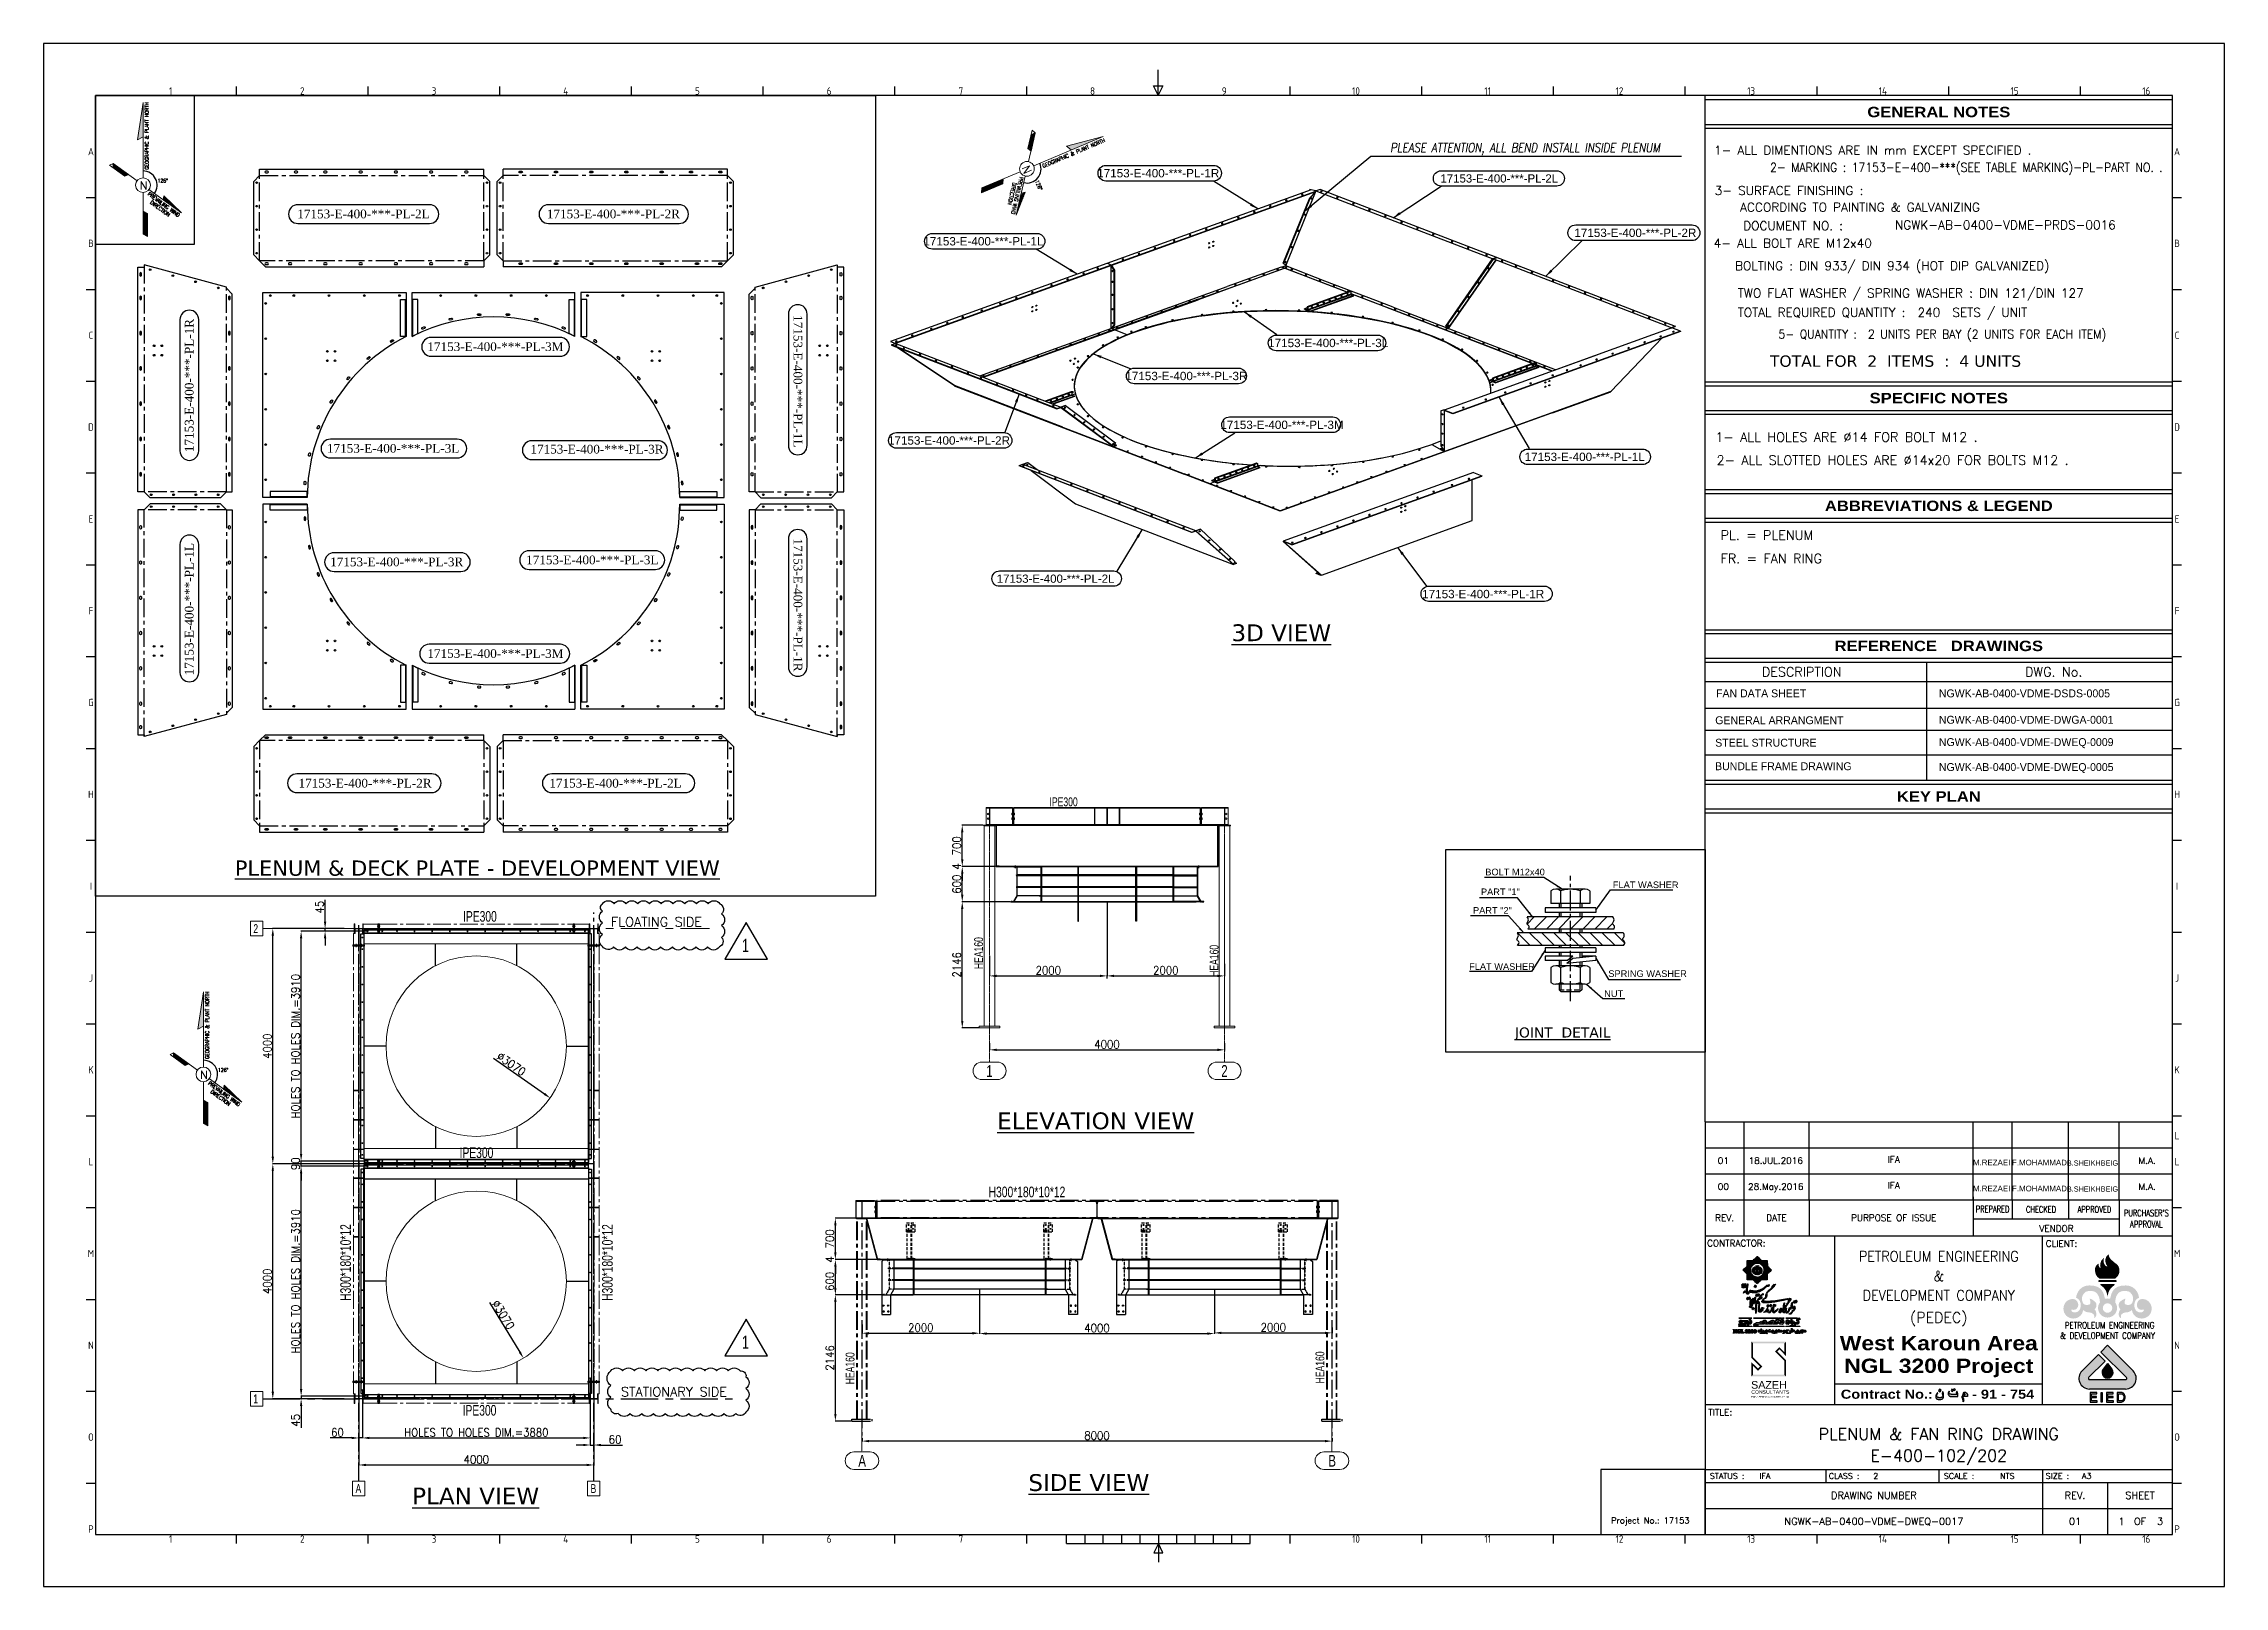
# Model space of a CAD drawing. Header units: millimetres. Extents: x 517777 to 536338, y -327622 to -292910.
# Drawn here: x 517777 to 536338, y -306035 to -292910 of the extents above; entities that cross this region are included whole.
import ezdxf
from ezdxf.enums import TextEntityAlignment as Align

# ---------------------------------------------------------------- set-up
doc = ezdxf.new("R2010")
doc.units = ezdxf.units.MM
for name, pattern in [('AUSGEZOGEN', [0]), ('CENTER', [50.8, 31.75, -6.35, 6.35, -6.35]), ('CENTER2', [28.575, 19.05, -3.175, 3.175, -3.175]), ('DASHED2', [9.525, 6.35, -3.175]), ('HIDDEN', [0.375, 0.25, -0.125]), ('XKITLINE00', [0]), ('XKITLINE03', [6, 3, -1, 1, -1]), ('XKITLINE04', [3, 0.5, -0.5, 0.5, -0.5, 0.5, -0.5])]:
    doc.linetypes.add(name, pattern=pattern)
for name, color, linetype in [('1', 1, 'Continuous'), ('2', 3, 'CENTER'), ('2-CENTER', 3, 'CENTER2'), ('3-TEXT', 7, 'Continuous'), ('4-HIDELINE', 42, 'DASHED2'), ('5', 8, 'Continuous'), ('ARM', 1, 'Continuous'), ('Border', 7, 'Continuous'), ('CADRE', 5, 'Continuous'), ('center', 3, 'XKITLINE04'), ('CLOWD', 3, 'Continuous'), ('Comment', 1, 'Continuous'), ('KADR', 7, 'Continuous'), ('line', 7, 'Continuous'), ('LOGO', 10, 'AUSGEZOGEN'), ('PV-38C9D', 7, 'Continuous'), ('R2V', 7, 'Continuous'), ('TEXT', 6, 'Continuous'), ('TITLE', 4, 'Continuous'), ('xref-1$0$FILL', 1, 'Continuous')]:
    doc.layers.add(name, color=color, linetype=linetype)
for name, color, linetype, lineweight in [('Bolt', 7, 'Continuous', 0), ('Part', 2, 'Continuous', 0), ('PartMark', 3, 'Continuous', 0), ('S-GRID', 8, 'Continuous', 0), ('Z-DIMENSIONS', 8, 'Continuous', 0)]:
    doc.layers.add(name, color=color, linetype=linetype, lineweight=lineweight)
doc.styles.add('ARIAL BLACK', font='')
doc.styles.add('ARIAL_NARROW', font='ARIALN.TTF')
doc.styles.add('CPFRAC', font='cpfrac')
doc.styles.add('ISO Proportional', font='isocp.shx')
doc.styles.add('ROMANS', font='ROMANS.shx', dxfattribs={"width": 0.9})
doc.styles.add('ROMANT', font='romant', dxfattribs={"height": 400})
doc.styles.add('sAMMM', font='swissl.ttf', dxfattribs={"height": 30})
doc.styles.add('style10', font='swissl.ttf', dxfattribs={"height": 40})
doc.styles.add('style2', font='romans.shx')
doc.styles.add('style3', font='verdana.ttf', dxfattribs={"height": 7})
doc.styles.add('style7', font='times.ttf', dxfattribs={"height": 24})
doc.styles.add('ver', font='verdana.ttf')
doc.styles.add('XBR$0$SAZEH', font='arial.ttf')
doc.styles.get('ARIAL BLACK').set_extended_font_data('Arial Black')
doc.dimstyles.new('1', dxfattribs={"dimtxt": 40, "dimasz": 15, "dimexe": 1.25, "dimexo": 1, "dimgap": 10, "dimtad": 1, "dimdec": 7, "dimdsep": 46, "dimtxsty": 'sAMMM', "dimcen": 2.5, "dimclrd": 8, "dimclre": 8, "dimclrt": 6, "dimadec": 0, "dimazin": 0, "dimtfac": 1, "dimtdec": 7, "dimtmove": 0, "dimatfit": 3, "dimfxl": 1, "dimarcsym": 0})
doc.dimstyles.new('2', dxfattribs={"dimtxt": 32, "dimasz": 28, "dimexe": 1, "dimexo": 3, "dimgap": 5, "dimtad": 1, "dimdec": 0, "dimzin": 0, "dimdsep": 46, "dimtxsty": 'style2', "dimcen": 0.09, "dimclrd": 6, "dimclre": 6, "dimclrt": 2, "dimadec": 0, "dimazin": 0, "dimtfac": 1, "dimtdec": 0, "dimtmove": 0, "dimatfit": 3, "dimfxl": 1, "dimtolj": 1, "dimtzin": 0, "dimarcsym": 0})
doc.dimstyles.new('4', dxfattribs={"dimtxt": 70, "dimasz": 60, "dimexe": 3, "dimexo": 5, "dimgap": 12, "dimtad": 1, "dimdec": 0, "dimdsep": 46, "dimtxsty": 'ROMANS', "dimcen": 2.5, "dimclrd": 6, "dimclre": 6, "dimclrt": 2, "dimadec": 0, "dimazin": 0, "dimtfac": 1, "dimtdec": 0, "dimtmove": 0, "dimatfit": 3, "dimfxl": 1, "dimarcsym": 0})
doc.dimstyles.get("Standard").update_dxf_attribs({"dimtxt": 0.18, "dimasz": 0.18, "dimexe": 0.18, "dimexo": 0.0625, "dimgap": 0.09, "dimtad": 0, "dimtih": 1, "dimtoh": 1, "dimdec": 4, "dimzin": 0, "dimdsep": 46, "dimtxsty": 'Standard', "dimcen": 0.09, "dimadec": 0, "dimazin": 0, "dimtfac": 1, "dimtdec": 4, "dimtofl": 0, "dimtmove": 0, "dimatfit": 3, "dimfxl": 1, "dimtolj": 1, "dimtzin": 0, "dimarcsym": 0})

msp = doc.modelspace()

# ---------------------------------------------------------------- texts
at = {"layer": '3-TEXT', "color": 2, "style": 'style10'}
for s, height, p in [('17153-E-400-***-PL-1R', 71.148, (527263.85, -294011.86, 49529.68)), ('17153-E-400-***-PL-2L', 69.725, (530166.2, -294056.54, 49529.68)), ('17153-E-400-***-PL-1L', 71.148, (525776.16, -294590.9, -4952.97)), ('17153-E-400-***-PL-2R', 71.148, (531324.83, -294519.06, 49529.68)), ('17153-E-400-***-PL-3L', 71.148, (528710.43, -295456.06, -4952.97)), ('17153-E-400-***-PL-3R', 71.148, (527503.61, -295737.13, -4952.97)), ('17153-E-400-***-PL-3M', 71.148, (528317.33, -296152.64, -4952.97)), ('17153-E-400-***-PL-2R', 71.148, (525482.9, -296285.67, -4952.97)), ('17153-E-400-***-PL-1L', 71.148, (530893.23, -296425.16, -4952.97)), ('17153-E-400-***-PL-2L', 69.725, (526390.06, -297461.4, -4853.91)), ('17153-E-400-***-PL-1R', 71.148, (530029.62, -297592.23, -4952.97))]:
    msp.add_text(s, height=height, dxfattribs=at).set_placement(p, align=Align.MIDDLE_CENTER)
at = {"layer": '3-TEXT', "color": 2, "style": 'ver'}
for s, height, p in [('%%u3D VIEW', 143, (527887.07, -297993.23)), ('%%UPLENUM & DECK PLATE - DEVELOPMENT VIEW', 130, (519404.45, -299988.85)), ('%%UJOINT  DETAIL', 85.7318, (530299.41, -301365.3)), ('%%uELEVATION VIEW', 143, (525893.55, -302145.35)), ('%%uSIDE VIEW', 143, (526158.34, -305223.01)), ('%%UPLAN VIEW', 143, (520913.86, -305337.07))]:
    msp.add_text(s, height=height, dxfattribs=at).set_placement(p)
at = {"layer": '5', "color": 2, "style": 'style7'}
for s, p in [('17153-E-400-***-PL-2L', (520499.7, -294358.49)), ('17153-E-400-***-PL-2R', (522626.91, -294358.49)), ('17153-E-400-***-PL-3M', (521622.23, -295487.63)), ('17153-E-400-***-PL-3L', (520752.37, -296352.96)), ('17153-E-400-***-PL-3R', (522487.04, -296359.76)), ('17153-E-400-***-PL-3R', (520782.52, -297318.82)), ('17153-E-400-***-PL-3L', (522447.25, -297301.77)), ('17153-E-400-***-PL-3M', (521622.23, -298098.4)), ('17153-E-400-***-PL-2R', (520513.18, -299201.38)), ('17153-E-400-***-PL-2L', (522644.98, -299201.38))]:
    msp.add_text(s, height=74.1843, dxfattribs=at).set_placement(p, align=Align.MIDDLE_CENTER)
for s, rotation, p in [('17153-E-400-***-PL-1R', 90, (519016.2, -295818.27)), ('17153-E-400-***-PL-1L', 270, (524197.43, -295782.43)), ('17153-E-400-***-PL-1R', 270, (524197.43, -297685.16)), ('17153-E-400-***-PL-1L', 90, (519016.2, -297721))]:
    msp.add_text(s, height=74.1843, rotation=rotation, dxfattribs=at).set_placement(p, align=Align.MIDDLE_CENTER)
at = {"layer": 'CADRE', "color": 1, "style": 'ARIAL BLACK'}
for s, height, p in [('GENERAL NOTES', 88.3837, (533907.38, -293491.29)), ('SPECIFIC NOTES', 88.3837, (533907.38, -295924.96)), ('ABBREVIATIONS & LEGEND', 88.3837, (533907.38, -296841.92)), ('REFERENCE   DRAWINGS', 88.3837, (533907.38, -298033.51)), ('KEY PLAN', 88.384, (533907.38, -299314.25))]:
    msp.add_text(s, height=height, dxfattribs=at).set_placement(p, align=Align.MIDDLE_CENTER)
at = {"layer": 'CADRE', "color": 2, "style": 'ROMANS'}
for s, height, p in [('1- ALL DIMENTIONS ARE IN mm EXCEPT SPECIFIED .', 75.3316, (531993.97, -293854.04)), ('3- SURFACE FINISHING :  ', 75.3316, (531999.23, -294197.22)), ('  ACCORDING TO PAINTING & GALVANIZING', 75.3316, (532113.14, -294338.83)), (' DOCUMENT NO. :', 75.3316, (532190.67, -294496.06)), ('4- ALL BOLT ARE M12x40', 75.3316, (531990.89, -294644.84)), (' BOLTING : DIN 933/ DIN 934 (HOT DIP GALVANIZED) ', 75.3316, (532120.78, -294837.21)), ('TWO FLAT WASHER / SPRING WASHER : DIN 121/DIN 127', 75.3316, (532196.11, -295069.45)), ('TOTAL REQUIRED QUANTITY :  240  SETS / UNIT', 75.3316, (532196.05, -295233.83)), ('1- ALL HOLES ARE %%c14 FOR BOLT M12 .', 79.5453, (532005.15, -296296.73)), ('2- ALL SLOTTED HOLES ARE %%c14x20 FOR BOLTS M12 .', 79.5453, (532015.68, -296493.5))]:
    msp.add_text(s, height=height, dxfattribs=at).set_placement(p)
for s, height, p in [('NGWK-AB-0400-VDME-PRDS-0016', 75.3316, (534473.45, -294452.39)), ('FLOATING SIDE', 80, (522993.8, -300380.8, -0.03)), ('STATIONARY SIDE', 80, (523142, -304378.56, -0.03))]:
    msp.add_text(s, height=height, dxfattribs=at).set_placement(p, align=Align.MIDDLE)
for s, p in [('PL. = PLENUM', (532050.25, -297091.26)), ('FR. = FAN RING', (532050.25, -297290.13))]:
    msp.add_text(s, height=79.5453, dxfattribs=at).set_placement(p, align=Align.MIDDLE_LEFT)
for s, height, p in [('DESCRIPTION', 79.5453, (532740.74, -298254.47)), ('DWG. No.', 79.545, (534885.63, -298254.47))]:
    msp.add_text(s, height=height, dxfattribs=at).set_placement(p, align=Align.MIDDLE_CENTER)
at = {"layer": 'CADRE', "color": 3, "style": 'ROMANS'}
msp.add_text('1', height=60.76, dxfattribs=at).set_placement((535461.4, -305482.21), align=Align.MIDDLE_CENTER)
at = {"layer": 'CADRE', "color": 2, "char_height": 75.3316, "attachment_point": 3, "style": 'ROMANS'}
for s, insert, width in [('2- MARKING : 17153-E-400-***(SEE TABLE MARKING)-PL-PART NO. .{\\H1.333x;          }', (535812.86, -293924.51), 20428.1872), ('5- QUANTITY :  2 UNITS PER BAY (2 UNITS FOR EACH ITEM)', (535332.4, -295343.72), 8174.682)]:
    msp.add_mtext(s, dxfattribs=dict(at, insert=insert, width=width))
at = {"layer": 'CLOWD', "style": 'ARIAL_NARROW', "width": 0.85}
for p in [(523720.44, -300638.06), (523720.44, -304013.07)]:
    msp.add_text('1', height=112.5, dxfattribs=at).set_placement(p)
at = {"layer": 'KADR', "color": 7, "style": 'ROMANS', "oblique": 9, "width": 0.8}
msp.add_text('PLEASE ATTENTION, ALL BEND INSTALL INSIDE PLENUM', height=78.3529, dxfattribs=at).set_placement((530386.27, -293794.21, 76771.01), align=Align.MIDDLE_CENTER)
at = {"layer": 'PartMark', "style": 'ARIAL_NARROW', "width": 0.85}
msp.add_text('IPE300', height=75, dxfattribs=at).set_placement((526338.94, -299397.49))
at = {"layer": 'PartMark', "color": 3, "linetype": 'CENTER2', "ltscale": 8, "style": 'ARIAL_NARROW', "width": 0.85}
for p in [(521347.03, -300379.72), (521317.65, -302390.43), (521343.53, -304581.72)]:
    msp.add_text('IPE300', height=90, dxfattribs=at).set_placement(p)
at = {"layer": 'PartMark', "style": 'ARIAL_NARROW', "width": 0.85}
for s, height, rotation, p in [('HEA160', 75, 90.00021, (525772.67, -300783.13)), ('HEA160', 75, 90.00021, (527776.4, -300848.88)), ('H300*180*10*12', 90, 0.00021, (525820.3, -302723.82)), ('H300*180*10*12', 90, 90.00021, (520392.38, -303606.11)), ('HEA160', 75, 90.00021, (524678.63, -304315.34)), ('HEA160', 75, 90.00021, (528677.95, -304307.57))]:
    msp.add_text(s, height=height, rotation=rotation, dxfattribs=at).set_placement(p)
at = {"layer": 'PartMark', "color": 3, "linetype": 'CENTER2', "ltscale": 8, "style": 'ARIAL_NARROW', "width": 0.85}
msp.add_text('H300*180*10*12', height=90, rotation=90.00021, dxfattribs=at).set_placement((522620.71, -303606.11))
at = {"layer": 'PV-38C9D', "color": 2, "style": 'style10'}
for s, height, p in [('BOLT M12x40', 56.2703, (530047.24, -299985.22)), ('PART "1" ', 56.27, (530010.48, -300153.67)), ('FLAT WASHER ', 56.2703, (531133.34, -300094.06)), ('PART "2" ', 56.27, (529942.93, -300312.11)), ('FLAT WASHER ', 56.2703, (529909.87, -300789.93)), ('SPRING WASHER', 56.2703, (531094.72, -300850.03)), ('NUT ', 56.27, (531059.96, -301020.9))]:
    msp.add_text(s, height=height, dxfattribs=at).set_placement(p)
at = {"layer": 'S-GRID', "style": 'ARIAL_NARROW', "width": 0.85}
for s, p in [('1', (525800.42, -301699.91)), ('2', (527800.42, -301699.91)), ('A', (524711.46, -305016.21)), ('B', (528711.46, -305016.21))]:
    msp.add_text(s, height=100, dxfattribs=at).set_placement(p)
at = {"layer": 'TEXT', "style": 'ARIAL_NARROW', "width": 0.85}
for s, p in [('2', (519562.3, -300476.42)), ('1', (519562.3, -304476.42)), ('A', (520432.36, -305240.03)), ('B', (522432.36, -305240.03))]:
    msp.add_text(s, height=75, dxfattribs=at).set_placement(p)
at = {"layer": 'TITLE', "color": 2, "style": 'CPFRAC'}
for s, p in [('FAN DATA SHEET ', (532011.37, -298470.83)), ('NGWK-AB-0400-VDME-DSDS-0005', (533908.17, -298470.79)), ('NGWK-AB-0400-VDME-DWGA-0001', (533908.26, -298695.64)), ('NGWK-AB-0400-VDME-DWEQ-0009', (533908.26, -298885.57)), ('BUNDLE FRAME DRAWING', (532003.29, -299090.7)), ('NGWK-AB-0400-VDME-DWEQ-0005', (533908.26, -299097.84))]:
    msp.add_text(s, height=67.1152, dxfattribs=at).set_placement(p)
for s, p in [('GENERAL ARRANGMENT', (532004.48, -298666.05)), ('STEEL STRUCTURE', (532004.48, -298857.03))]:
    msp.add_text(s, height=67.1152, dxfattribs=at).set_placement(p, align=Align.MIDDLE_LEFT)
at = {"layer": 'TITLE', "color": 7, "insert": (534608.17, -295562.43), "char_height": 96.5175, "width": 8174.682, "attachment_point": 3, "style": 'style3'}
msp.add_mtext(' TOTAL FOR  2  ITEMS  :  4 UNITS', dxfattribs=at)

# ---------------------------------------------------------------- blocks, each defined once
blk = doc.blocks.new('*D113')
at = {"layer": 'Comment', "color": 6, "lineweight": -2, "transparency": 16777216}
for p, q in [((524743, -304774), (524743, -304802)), ((528683, -304799), (524803, -304799)), ((528743, -304774), (528743, -304802))]:
    blk.add_line(p, q, dxfattribs=at)
at = {"layer": 'Comment', "color": 6, "transparency": 16777216}
for points in [[(524803, -304789), (524803, -304809), (524743, -304799)], [(528683, -304789), (528683, -304809), (528743, -304799)]]:
    blk.add_solid(points, dxfattribs=at)
at = {"layer": 'Defpoints', "color": 0, "transparency": 16777216}
for p in [(524743, -304769), (524743, -304799), (528743, -304769)]:
    blk.add_point(p, dxfattribs=at)
at = {"layer": 'Comment', "color": 2, "transparency": 16777216, "insert": (526743, -304752), "char_height": 70, "attachment_point": 5, "style": 'ROMANS'}
blk.add_mtext('8000', dxfattribs=at)
blk = doc.blocks.new('dsfsdf')
for p, q in [((42914, -28691), (42884, -28721)), ((43092, -28697), (43086, -28691)), ((43092, -29191), (43034, -29291)), ((43034, -29291), (43034, -29621)), ((42884, -29621), (43034, -29621))]:
    blk.add_line(p, q)
at = {"color": 3, "linetype": 'CENTER2', "ltscale": 8}
for p, q in [((42929, -29471), (42899, -29471)), ((42934, -29571), (42904, -29571)), ((42914, -29486), (42914, -29456)), ((42919, -29586), (42919, -29556)), ((43009, -29471), (42979, -29471)), ((43014, -29571), (42984, -29571)), ((42994, -29486), (42994, -29456)), ((42999, -29586), (42999, -29556))]:
    blk.add_line(p, q, dxfattribs=at)
for centre in [(42914, -29471), (42919, -29571), (42994, -29471), (42999, -29571)]:
    blk.add_circle(centre, 11)
at = {"layer": 'line'}
for p, q in [((42884, -28721), (42884, -29621)), ((42914, -28691), (43086, -28691)), ((43092, -28697), (43092, -28830)), ((43092, -28851), (43092, -29030)), ((43092, -29051), (43092, -29191))]:
    blk.add_line(p, q, dxfattribs=at)
for centre, start, end in [((43092, -28841), 120, 240), ((43086, -28830), 300, 0), ((43086, -28851), 0, 60), ((43092, -29041), 120, 240), ((43086, -29030), 300, 0), ((43086, -29051), 0, 60)]:
    blk.add_arc(centre, 6, start, end, dxfattribs=at)
blk = doc.blocks.new('*D114')
at = {"layer": 'Comment', "color": 6, "lineweight": -2, "transparency": 16777216}
for p, q in [((525743, -303510), (525743, -303884)), ((524743, -303807), (524743, -303884)), ((524803, -303881), (525683, -303881))]:
    blk.add_line(p, q, dxfattribs=at)
at = {"layer": 'Comment', "color": 6, "transparency": 16777216}
for points in [[(524803, -303871), (524803, -303891), (524743, -303881)], [(525683, -303871), (525683, -303891), (525743, -303881)]]:
    blk.add_solid(points, dxfattribs=at)
at = {"layer": 'Defpoints', "color": 0, "transparency": 16777216}
for p in [(525743, -303505), (524743, -303802), (525743, -303881)]:
    blk.add_point(p, dxfattribs=at)
at = {"layer": 'Comment', "color": 2, "transparency": 16777216, "insert": (525243, -303834), "char_height": 70, "attachment_point": 5, "style": 'ROMANS'}
blk.add_mtext('2000', dxfattribs=at)
blk = doc.blocks.new('*D115')
at = {"layer": 'Comment', "color": 6, "lineweight": -2, "transparency": 16777216}
for p, q in [((525743, -303510), (525743, -303887)), ((527742, -303510), (527742, -303887)), ((525803, -303884), (527682, -303884))]:
    blk.add_line(p, q, dxfattribs=at)
at = {"layer": 'Comment', "color": 6, "transparency": 16777216}
for points in [[(525803, -303874), (525803, -303894), (525743, -303884)], [(527682, -303874), (527682, -303894), (527742, -303884)]]:
    blk.add_solid(points, dxfattribs=at)
at = {"layer": 'Defpoints', "color": 0, "transparency": 16777216}
for p in [(525743, -303505), (527742, -303505), (527742, -303884)]:
    blk.add_point(p, dxfattribs=at)
at = {"layer": 'Comment', "color": 2, "transparency": 16777216, "insert": (526743, -303837), "char_height": 70, "attachment_point": 5, "style": 'ROMANS'}
blk.add_mtext('4000', dxfattribs=at)
blk = doc.blocks.new('*D116')
at = {"layer": 'Comment', "color": 6, "lineweight": -2, "transparency": 16777216}
for p, q in [((527742, -303510), (527742, -303881)), ((528743, -303833), (528743, -303881)), ((527802, -303878), (528683, -303878))]:
    blk.add_line(p, q, dxfattribs=at)
at = {"layer": 'Comment', "color": 6, "transparency": 16777216}
for points in [[(527802, -303868), (527802, -303888), (527742, -303878)], [(528683, -303868), (528683, -303888), (528743, -303878)]]:
    blk.add_solid(points, dxfattribs=at)
at = {"layer": 'Defpoints', "color": 0, "transparency": 16777216}
for p in [(527742, -303505), (528743, -303828), (528743, -303878)]:
    blk.add_point(p, dxfattribs=at)
at = {"layer": 'Comment', "color": 2, "transparency": 16777216, "insert": (528243, -303831), "char_height": 70, "attachment_point": 5, "style": 'ROMANS'}
blk.add_mtext('2000', dxfattribs=at)
blk = doc.blocks.new('*D117')
at = {"layer": 'Comment', "color": 6, "lineweight": -2, "transparency": 16777216}
for p, q in [((524915, -303555), (524513, -303555)), ((524516, -304568), (524516, -303615)), ((524650, -304628), (524513, -304628))]:
    blk.add_line(p, q, dxfattribs=at)
at = {"layer": 'Comment', "color": 6, "transparency": 16777216}
for points in [[(524506, -303615), (524526, -303615), (524516, -303555)], [(524506, -304568), (524526, -304568), (524516, -304628)]]:
    blk.add_solid(points, dxfattribs=at)
at = {"layer": 'Defpoints', "color": 0, "transparency": 16777216}
for p in [(524516, -303555), (524920, -303555), (524655, -304628)]:
    blk.add_point(p, dxfattribs=at)
at = {"layer": 'Comment', "color": 2, "transparency": 16777216, "insert": (524469, -304091), "char_height": 70, "attachment_point": 5, "rotation": 90, "style": 'ROMANS'}
blk.add_mtext('2146', dxfattribs=at)
blk = doc.blocks.new('*D118')
at = {"layer": 'Comment', "color": 6, "lineweight": -2, "transparency": 16777216}
for p, q in [((524866, -303255), (524513, -303255)), ((524516, -303495), (524516, -303315)), ((524915, -303555), (524513, -303555))]:
    blk.add_line(p, q, dxfattribs=at)
at = {"layer": 'Comment', "color": 6, "transparency": 16777216}
for points in [[(524506, -303315), (524526, -303315), (524516, -303255)], [(524506, -303495), (524526, -303495), (524516, -303555)]]:
    blk.add_solid(points, dxfattribs=at)
at = {"layer": 'Defpoints', "color": 0, "transparency": 16777216}
for p in [(524516, -303255), (524871, -303255), (524920, -303555)]:
    blk.add_point(p, dxfattribs=at)
at = {"layer": 'Comment', "color": 2, "transparency": 16777216, "insert": (524469, -303440), "char_height": 70, "attachment_point": 5, "rotation": 90, "style": 'ROMANS'}
blk.add_mtext('600', dxfattribs=at)
blk = doc.blocks.new('*D119')
at = {"layer": 'Comment', "color": 6, "lineweight": -2, "transparency": 16777216}
for p, q in [((524866, -303253), (524513, -303253)), ((524866, -303255), (524513, -303255)), ((524516, -303193), (524516, -303133)), ((524516, -303255), (524516, -303253)), ((524516, -303315), (524516, -303375))]:
    blk.add_line(p, q, dxfattribs=at)
at = {"layer": 'Comment', "color": 6, "transparency": 16777216}
for points in [[(524506, -303193), (524526, -303193), (524516, -303253)], [(524506, -303315), (524526, -303315), (524516, -303255)]]:
    blk.add_solid(points, dxfattribs=at)
at = {"layer": 'Defpoints', "color": 0, "transparency": 16777216}
for p in [(524516, -303253), (524871, -303253), (524871, -303255)]:
    blk.add_point(p, dxfattribs=at)
at = {"layer": 'Comment', "color": 2, "transparency": 16777216, "insert": (524469, -303254), "char_height": 70, "attachment_point": 5, "rotation": 90, "style": 'ROMANS'}
blk.add_mtext('4', dxfattribs=at)
blk = doc.blocks.new('*D120')
at = {"layer": 'Comment', "color": 6, "lineweight": -2, "transparency": 16777216}
for p, q in [((524686, -302903), (524513, -302903)), ((524516, -303193), (524516, -302963)), ((524866, -303253), (524513, -303253))]:
    blk.add_line(p, q, dxfattribs=at)
at = {"layer": 'Comment', "color": 6, "transparency": 16777216}
for points in [[(524506, -302963), (524526, -302963), (524516, -302903)], [(524506, -303193), (524526, -303193), (524516, -303253)]]:
    blk.add_solid(points, dxfattribs=at)
at = {"layer": 'Defpoints', "color": 0, "transparency": 16777216}
for p in [(524516, -302903), (524691, -302903), (524871, -303253)]:
    blk.add_point(p, dxfattribs=at)
at = {"layer": 'Comment', "color": 2, "transparency": 16777216, "insert": (524469, -303078), "char_height": 70, "attachment_point": 5, "rotation": 90, "style": 'ROMANS'}
blk.add_mtext('700', dxfattribs=at)
blk = doc.blocks.new('*D121')
at = {"layer": 'Comment', "color": 6, "lineweight": -2, "transparency": 16777216}
for p, q in [((526828, -300214), (526828, -300844)), ((525828, -300669), (525828, -300844)), ((525888, -300841), (526768, -300841))]:
    blk.add_line(p, q, dxfattribs=at)
at = {"layer": 'Comment', "color": 6, "transparency": 16777216}
for points in [[(525888, -300831), (525888, -300851), (525828, -300841)], [(526768, -300831), (526768, -300851), (526828, -300841)]]:
    blk.add_solid(points, dxfattribs=at)
at = {"layer": 'Defpoints', "color": 0, "transparency": 16777216}
for p in [(526828, -300209), (525828, -300664), (526828, -300841)]:
    blk.add_point(p, dxfattribs=at)
at = {"layer": 'Comment', "color": 2, "transparency": 16777216, "insert": (526328, -300794), "char_height": 70, "attachment_point": 5, "style": 'ROMANS'}
blk.add_mtext('2000', dxfattribs=at)
blk = doc.blocks.new('*D122')
at = {"layer": 'Comment', "color": 6, "lineweight": -2, "transparency": 16777216}
for p, q in [((526828, -300863), (526828, -300838)), ((526888, -300841), (527768, -300841)), ((527828, -300738), (527828, -300844))]:
    blk.add_line(p, q, dxfattribs=at)
at = {"layer": 'Comment', "color": 6, "transparency": 16777216}
for points in [[(526888, -300831), (526888, -300851), (526828, -300841)], [(527768, -300831), (527768, -300851), (527828, -300841)]]:
    blk.add_solid(points, dxfattribs=at)
at = {"layer": 'Defpoints', "color": 0, "transparency": 16777216}
for p in [(527828, -300733), (527828, -300841), (526828, -300868)]:
    blk.add_point(p, dxfattribs=at)
at = {"layer": 'Comment', "color": 2, "transparency": 16777216, "insert": (527328, -300794), "char_height": 70, "attachment_point": 5, "style": 'ROMANS'}
blk.add_mtext('2000', dxfattribs=at)
blk = doc.blocks.new('*D123')
at = {"layer": 'Comment', "color": 6, "lineweight": -2, "transparency": 16777216}
for p, q in [((525828, -301413), (525828, -301473)), ((527828, -301413), (527828, -301473)), ((525888, -301470), (527768, -301470))]:
    blk.add_line(p, q, dxfattribs=at)
at = {"layer": 'Comment', "color": 6, "transparency": 16777216}
for points in [[(525888, -301460), (525888, -301480), (525828, -301470)], [(527768, -301460), (527768, -301480), (527828, -301470)]]:
    blk.add_solid(points, dxfattribs=at)
at = {"layer": 'Defpoints', "color": 0, "transparency": 16777216}
for p in [(525828, -301408), (527828, -301408), (527828, -301470)]:
    blk.add_point(p, dxfattribs=at)
at = {"layer": 'Comment', "color": 2, "transparency": 16777216, "insert": (526828, -301423), "char_height": 70, "attachment_point": 5, "style": 'ROMANS'}
blk.add_mtext('4000', dxfattribs=at)
blk = doc.blocks.new('*D124')
at = {"layer": 'Comment', "color": 6, "lineweight": -2, "transparency": 16777216}
for p, q in [((526001, -300211), (525593, -300211)), ((525596, -301224), (525596, -300271)), ((525736, -301284), (525593, -301284))]:
    blk.add_line(p, q, dxfattribs=at)
at = {"layer": 'Comment', "color": 6, "transparency": 16777216}
for points in [[(525586, -300271), (525606, -300271), (525596, -300211)], [(525586, -301224), (525606, -301224), (525596, -301284)]]:
    blk.add_solid(points, dxfattribs=at)
at = {"layer": 'Defpoints', "color": 0, "transparency": 16777216}
for p in [(525596, -300211), (526006, -300211), (525741, -301284)]:
    blk.add_point(p, dxfattribs=at)
at = {"layer": 'Comment', "color": 2, "transparency": 16777216, "insert": (525549, -300747), "char_height": 70, "attachment_point": 5, "rotation": 90, "style": 'ROMANS'}
blk.add_mtext('2146', dxfattribs=at)
blk = doc.blocks.new('*D125')
at = {"layer": 'Comment', "color": 6, "lineweight": -2, "transparency": 16777216}
for p, q in [((525879, -299911), (525593, -299911)), ((525596, -300151), (525596, -299971)), ((526001, -300211), (525593, -300211))]:
    blk.add_line(p, q, dxfattribs=at)
at = {"layer": 'Comment', "color": 6, "transparency": 16777216}
for points in [[(525586, -299971), (525606, -299971), (525596, -299911)], [(525586, -300151), (525606, -300151), (525596, -300211)]]:
    blk.add_solid(points, dxfattribs=at)
at = {"layer": 'Defpoints', "color": 0, "transparency": 16777216}
for p in [(525596, -299911), (525884, -299911), (526006, -300211)]:
    blk.add_point(p, dxfattribs=at)
at = {"layer": 'Comment', "color": 2, "transparency": 16777216, "insert": (525549, -300061), "char_height": 70, "attachment_point": 5, "rotation": 90, "style": 'ROMANS'}
blk.add_mtext('600', dxfattribs=at)
blk = doc.blocks.new('*D126')
at = {"layer": 'Comment', "color": 6, "lineweight": -2, "transparency": 16777216}
for p, q in [((525879, -299909), (525593, -299909)), ((525879, -299911), (525593, -299911)), ((525596, -299849), (525596, -299789)), ((525596, -299911), (525596, -299909)), ((525596, -299971), (525596, -300031))]:
    blk.add_line(p, q, dxfattribs=at)
at = {"layer": 'Comment', "color": 6, "transparency": 16777216}
for points in [[(525586, -299849), (525606, -299849), (525596, -299909)], [(525586, -299971), (525606, -299971), (525596, -299911)]]:
    blk.add_solid(points, dxfattribs=at)
at = {"layer": 'Defpoints', "color": 0, "transparency": 16777216}
for p in [(525596, -299909), (525884, -299909), (525884, -299911)]:
    blk.add_point(p, dxfattribs=at)
at = {"layer": 'Comment', "color": 2, "transparency": 16777216, "insert": (525549, -299910), "char_height": 70, "attachment_point": 5, "rotation": 90, "style": 'ROMANS'}
blk.add_mtext('4', dxfattribs=at)
blk = doc.blocks.new('*D127')
at = {"layer": 'Comment', "color": 6, "lineweight": -2, "transparency": 16777216}
for p, q in [((525773, -299559), (525593, -299559)), ((525596, -299849), (525596, -299619)), ((525879, -299909), (525593, -299909))]:
    blk.add_line(p, q, dxfattribs=at)
at = {"layer": 'Comment', "color": 6, "transparency": 16777216}
for points in [[(525586, -299619), (525606, -299619), (525596, -299559)], [(525586, -299849), (525606, -299849), (525596, -299909)]]:
    blk.add_solid(points, dxfattribs=at)
at = {"layer": 'Defpoints', "color": 0, "transparency": 16777216}
for p in [(525596, -299559), (525778, -299559), (525884, -299909)]:
    blk.add_point(p, dxfattribs=at)
at = {"layer": 'Comment', "color": 2, "transparency": 16777216, "insert": (525549, -299734), "char_height": 70, "attachment_point": 5, "rotation": 90, "style": 'ROMANS'}
blk.add_mtext('700', dxfattribs=at)
blk = doc.blocks.new('EIED LOGO - A3 P')
at = {"layer": 'ARM', "linetype": 'ByBlock'}
h = blk.add_hatch(color=1, dxfattribs=at)
edge = h.paths.add_edge_path()
edge.add_arc((-8.3, -15.2), 0.503, 135, 270)
edge.add_line((-8.3, -15.7), (8.3, -15.7))
edge.add_arc((8.3, -15.2), 0.503, 270, 405)
edge.add_line((8.7, -14.8), (-3.1, -3.1))
edge.add_line((-3.1, -3.1), (0, 0))
edge.add_line((0, 0), (11.7, -11.7))
edge.add_arc((8.3, -15.2), 4.84, -90, 45, ccw=False)
edge.add_line((8.3, -20), (-8.3, -20))
edge.add_arc((-8.3, -15.2), 4.84, 135, 270, ccw=False)
edge.add_line((-11.7, -11.7), (-4.2, -4.2))
edge.add_line((-4.2, -4.2), (-1.1, -7.3))
edge.add_line((-1.1, -7.3), (-8.7, -14.8))
h = blk.add_hatch(color=1, dxfattribs=at)
edge = h.paths.add_edge_path()
edge.add_line((0, -8.4), (-2, -10.9))
edge.add_arc((0, -12.5), 2.53, 141.564, 398.436)
edge.add_line((2, -10.9), (0, -8.4))
h = blk.add_hatch(color=1, dxfattribs=at)
h.paths.add_polyline_path([(6.2, -21.7), (5.9, -21.7), (4.4, -21.7), (4.4, -26), (6, -26), (6.2, -26), (6.4, -26), (6.7, -25.9), (6.7, -25.9), (7, -25.8), (7.2, -25.7), (7.2, -25.7), (7.4, -25.5), (7.6, -25.3), (7.7, -25.2), (7.8, -24.9), (7.9, -24.7), (7.9, -24.6), (8, -24.3), (8, -24.1), (8, -23.8), (8, -23.8), (8, -23.5), (8, -23.3), (7.9, -23), (7.8, -22.8), (7.8, -22.6), (7.7, -22.4), (7.5, -22.2), (7.3, -22), (7.2, -21.9), (6.9, -21.8), (6.7, -21.7), (6.5, -21.7)])
h.paths.add_polyline_path([(5, -22.2), (5.9, -22.2), (6.2, -22.2), (6.5, -22.2), (6.6, -22.3), (6.8, -22.4), (7, -22.5), (7.2, -22.8), (7.2, -22.8), (7.3, -23), (7.4, -23.2), (7.4, -23.5), (7.4, -23.8), (7.4, -23.9), (7.4, -24.2), (7.4, -24.4), (7.3, -24.6), (7.2, -24.8), (7.1, -25), (7, -25.2), (6.8, -25.3), (6.6, -25.4), (6.5, -25.4), (6.2, -25.5), (5.9, -25.5), (5, -25.5)], flags=16)
h.paths.add_polyline_path([(2.6, -22.2), (2.6, -21.7), (-0.5, -21.7), (-0.5, -26), (2.7, -26), (2.7, -25.5), (0.1, -25.5), (0.1, -24), (2.5, -24), (2.5, -23.5), (0.1, -23.5), (0.1, -22.2)])
h.paths.add_polyline_path([(-2.4, -26), (-3, -26), (-3, -21.7), (-2.4, -21.7)])
h.paths.add_polyline_path([(-4.9, -22.2), (-4.9, -21.7), (-8, -21.7), (-8, -26), (-4.8, -26), (-4.8, -25.5), (-7.4, -25.5), (-7.4, -24), (-5, -24), (-5, -23.5), (-7.4, -23.5), (-7.4, -22.2)])
at = {"layer": 'ARM', "color": 1, "linetype": 'ByBlock'}
for p, q in [((0, 0), (11.7, -11.7)), ((-11.7, -11.7), (-4.2, -4.2)), ((-8.7, -14.8), (-1.1, -7.3)), ((-4.2, -4.2), (-1.1, -7.3)), ((-3.1, -3.1), (0, 0)), ((-3.1, -3.1), (8.7, -14.8)), ((0, -8.4), (-2, -10.9)), ((0, -8.4), (2, -10.9)), ((-8.3, -15.7), (8.3, -15.7)), ((-8.3, -20), (8.3, -20)), ((-4.9, -21.7), (-8, -21.7)), ((-8, -21.7), (-8, -26)), ((-8, -26), (-4.8, -26)), ((-7.4, -23.5), (-7.4, -22.2)), ((-7.4, -22.2), (-4.9, -22.2)), ((-5, -23.5), (-7.4, -23.5)), ((-7.4, -25.5), (-7.4, -24)), ((-7.4, -24), (-5, -24)), ((-4.8, -25.5), (-7.4, -25.5)), ((-5, -24), (-5, -23.5)), ((-4.9, -22.2), (-4.9, -21.7)), ((-4.8, -26), (-4.8, -25.5)), ((-3, -26), (-3, -21.7)), ((-3, -21.7), (-2.4, -21.7)), ((-2.4, -26), (-3, -26)), ((-3, -26), (-3, -26)), ((-2.4, -21.7), (-2.4, -26)), ((2.6, -21.7), (-0.5, -21.7)), ((-0.5, -21.7), (-0.5, -26)), ((-0.5, -26), (2.7, -26)), ((0.1, -23.5), (0.1, -22.2)), ((0.1, -22.2), (2.6, -22.2)), ((2.5, -23.5), (0.1, -23.5)), ((0.1, -25.5), (0.1, -24)), ((0.1, -24), (2.5, -24)), ((2.7, -25.5), (0.1, -25.5)), ((2.5, -24), (2.5, -23.5)), ((2.6, -22.2), (2.6, -21.7)), ((2.7, -26), (2.7, -25.5)), ((5.9, -21.7), (4.4, -21.7)), ((4.4, -21.7), (4.4, -26)), ((4.4, -26), (6, -26)), ((5, -25.5), (5, -22.2)), ((5, -22.2), (5.9, -22.2)), ((5.9, -25.5), (5, -25.5)), ((6.2, -21.7), (5.9, -21.7)), ((5.9, -22.2), (6.2, -22.2)), ((6.2, -25.5), (5.9, -25.5)), ((6, -26), (6.2, -26)), ((6.5, -21.7), (6.2, -21.7)), ((6.2, -22.2), (6.5, -22.2)), ((6.5, -25.4), (6.2, -25.5)), ((6.2, -26), (6.4, -26)), ((6.4, -26), (6.7, -25.9)), ((6.7, -21.7), (6.5, -21.7)), ((6.5, -22.2), (6.6, -22.3)), ((6.6, -25.4), (6.5, -25.4)), ((6.6, -22.3), (6.8, -22.4)), ((6.8, -25.3), (6.6, -25.4)), ((6.9, -21.8), (6.7, -21.7)), ((6.7, -25.9), (7, -25.8)), ((6.7, -25.9), (6.7, -25.9)), ((6.8, -22.4), (7, -22.5)), ((7, -25.2), (6.8, -25.3)), ((7.2, -21.9), (6.9, -21.8)), ((7, -22.5), (7.2, -22.8)), ((7.1, -25), (7, -25.2)), ((7, -25.8), (7.2, -25.7)), ((7.2, -24.8), (7.1, -25)), ((7.3, -22), (7.2, -21.9)), ((7.2, -22.8), (7.2, -22.8)), ((7.2, -22.8), (7.3, -23)), ((7.3, -24.6), (7.2, -24.8)), ((7.2, -25.7), (7.4, -25.5)), ((7.2, -25.7), (7.2, -25.7)), ((7.5, -22.2), (7.3, -22)), ((7.3, -23), (7.4, -23.2)), ((7.4, -24.4), (7.3, -24.6)), ((7.4, -23.2), (7.4, -23.5)), ((7.4, -23.5), (7.4, -23.8)), ((7.4, -23.8), (7.4, -23.9)), ((7.4, -23.9), (7.4, -24.2)), ((7.4, -24.2), (7.4, -24.4)), ((7.4, -25.5), (7.6, -25.3)), ((7.7, -22.4), (7.5, -22.2)), ((7.6, -25.3), (7.7, -25.2)), ((7.8, -22.6), (7.7, -22.4)), ((7.7, -25.2), (7.8, -24.9)), ((7.8, -22.8), (7.8, -22.6)), ((7.9, -23), (7.8, -22.8)), ((7.8, -24.9), (7.9, -24.7)), ((8, -23.3), (7.9, -23)), ((7.9, -24.6), (8, -24.3)), ((7.9, -24.7), (7.9, -24.6)), ((8, -23.5), (8, -23.3)), ((8, -23.8), (8, -23.5)), ((8, -24.1), (8, -23.8)), ((8, -23.8), (8, -23.8)), ((8, -24.3), (8, -24.1))]:
    blk.add_line(p, q, dxfattribs=at)
for centre, radius, start, end in [((-8.3, -15.2), 4.84, 135, 270), ((-8.3, -15.2), 0.503, 135, 270), ((0, -12.5), 2.53, 141.564, 38.436), ((8.3, -15.2), 4.84, 270, 45), ((8.3, -15.2), 0.503, 270, 45)]:
    blk.add_arc(centre, radius, start, end, dxfattribs=at)
blk = doc.blocks.new('PEDECA3')
at = {"layer": 'ARM'}
blk.add_hatch(color=10, dxfattribs=at).paths.add_polyline_path([(13.97, -8.24), (10.94, -8.24), (10.63, -8), (10.37, -7.68), (10.26, -7.48), (10.18, -7.24), (10.09, -6.76), (10.08, -6.37), (10.15, -6.06), (10.27, -5.82), (10.59, -5.5), (10.79, -5.36), (10.78, -5.54), (10.83, -5.86), (10.91, -6.01), (11.03, -6.13), (11.18, -6.27), (11.11, -5.99), (11.08, -5.69), (11.11, -5.36), (11.28, -4.84), (11.49, -4.55), (11.73, -4.34), (11.87, -4.25), (11.77, -4.52), (11.73, -4.78), (11.75, -5.05), (11.87, -5.43), (12.05, -5.7), (12.2, -5.82), (12.35, -5.89), (12.5, -5.93), (12.33, -5.66), (12.2, -5.4), (12.11, -5.09), (12.08, -4.8), (12.09, -4.56), (12.23, -4.11), (12.36, -3.89), (12.53, -3.72), (12.73, -3.55), (12.76, -3.86), (12.87, -4.15), (13.09, -4.48), (13.62, -4.98), (14.17, -5.41), (14.44, -5.66), (14.63, -5.93), (14.73, -6.22), (14.8, -6.55), (14.8, -6.9), (14.72, -7.25), (14.59, -7.57), (14.44, -7.82), (14.13, -8.13)])
h = blk.add_hatch(color=256, dxfattribs=at)
h.paths.add_polyline_path([(12.5, -15.75), (12.14, -15.71), (11.79, -15.6), (11.48, -15.43), (11.21, -15.21), (10.98, -14.94), (10.82, -14.62), (10.71, -14.28), (10.67, -13.92), (10.7, -13.61), (10.77, -13.33), (10.88, -13.06), (11.04, -12.82), (10.97, -12.26), (10.86, -11.79), (10.67, -11.4), (10.39, -11.02), (10.18, -10.86), (9.95, -10.74), (9.43, -10.62), (8.91, -10.64), (8.48, -10.72), (8.29, -10.81), (8.11, -10.94), (7.8, -11.34), (7.67, -11.58), (7.6, -11.86), (7.57, -12.17), (7.6, -12.48), (7.7, -12.77), (7.81, -13), (7.97, -13.16), (8.14, -13.27), (8.53, -13.34), (8.94, -13.26), (9.1, -13.17), (9.18, -13.02), (9.22, -12.85), (9.2, -12.66), (9.11, -12.32), (9.05, -12.14), (9.14, -12.13), (9.34, -12.2), (9.6, -12.33), (9.86, -12.51), (10.21, -12.84), (10.32, -13.05), (10.36, -13.35), (10.32, -13.68), (10.19, -13.94), (10.01, -14.17), (10.16, -14.37), (10.28, -14.63), (10.36, -15.01), (10.33, -15.37), (10.19, -15.63), (10.04, -15.79), (9.94, -15.85), (9.92, -15.82), (9.93, -15.71), (9.94, -15.4), (9.9, -15.26), (9.8, -15.13), (9.49, -14.89), (9.26, -14.8), (9, -14.77), (8.7, -14.74), (8.35, -14.65), (8.07, -14.5), (7.91, -14.37), (7.81, -14.26), (7.73, -14.58), (7.65, -14.85), (7.55, -15.06), (7.37, -15.29), (7.04, -15.58), (6.83, -15.72), (6.56, -15.83), (6.25, -15.91), (5.88, -15.94), (5.51, -15.9), (5.15, -15.79), (4.84, -15.61), (4.56, -15.39), (4.33, -15.11), (4.15, -14.79), (4.04, -14.44), (4.01, -14.06), (4.04, -13.68), (4.14, -13.33), (4.3, -13.01), (4.51, -12.73), (4.77, -12.51), (5.08, -12.33), (5.42, -12.22), (5.8, -12.18), (6.14, -12.23), (6.39, -12.36), (6.59, -12.54), (6.71, -12.74), (6.84, -13.12), (6.86, -13.3), (6.85, -13.41), (6.79, -13.68), (6.62, -13.98), (6.48, -14.1), (6.29, -14.2), (5.92, -14.27), (5.68, -14.25), (5.54, -14.22), (5.5, -14.24), (5.53, -14.36), (5.6, -14.54), (5.79, -14.69), (6.09, -14.76), (6.5, -14.71), (6.71, -14.63), (6.91, -14.51), (7.08, -14.33), (7.22, -14.08), (7.3, -13.76), (7.34, -13.35), (7.3, -12.95), (7.19, -12.62), (7.05, -12.38), (6.89, -12.2), (6.58, -12), (6.44, -11.94), (6.5, -11.57), (6.63, -11.19), (6.84, -10.75), (7.16, -10.32), (7.63, -9.94), (7.92, -9.79), (8.25, -9.67), (8.64, -9.59), (9.08, -9.57), (9.9, -9.64), (10.53, -9.82), (11.01, -10.11), (11.36, -10.47), (11.62, -10.87), (11.79, -11.3), (12.01, -12.15), (12.5, -12.08), (12.99, -12.15), (13.21, -11.3), (13.39, -10.87), (13.64, -10.47), (13.99, -10.11), (14.47, -9.82), (15.11, -9.64), (15.94, -9.57), (16.37, -9.59), (16.75, -9.67), (17.09, -9.79), (17.38, -9.94), (17.84, -10.32), (18.18, -10.75), (18.39, -11.19), (18.5, -11.57), (18.57, -11.94), (18.43, -12), (18.12, -12.2), (17.95, -12.38), (17.81, -12.62), (17.71, -12.95), (17.67, -13.35), (17.7, -13.76), (17.8, -14.08), (17.93, -14.33), (18.1, -14.51), (18.29, -14.63), (18.5, -14.71), (18.91, -14.76), (19.22, -14.69), (19.4, -14.54), (19.49, -14.36), (19.51, -14.24), (19.46, -14.22), (19.32, -14.25), (19.08, -14.27), (18.72, -14.2), (18.53, -14.1), (18.39, -13.98), (18.22, -13.68), (18.16, -13.41), (18.15, -13.3), (18.17, -13.12), (18.29, -12.74), (18.42, -12.54), (18.61, -12.36), (18.87, -12.23), (19.21, -12.18), (19.59, -12.22), (19.93, -12.33), (20.23, -12.51), (20.49, -12.73), (20.7, -13.01), (20.87, -13.33), (20.97, -13.68), (21, -14.06), (20.96, -14.44), (20.85, -14.79), (20.68, -15.11), (20.45, -15.39), (20.17, -15.61), (19.85, -15.79), (19.5, -15.9), (19.12, -15.94), (18.76, -15.91), (18.45, -15.83), (18.18, -15.72), (17.96, -15.58), (17.64, -15.29), (17.46, -15.06), (17.35, -14.85), (17.27, -14.58), (17.19, -14.26), (17.1, -14.37), (16.94, -14.5), (16.65, -14.65), (16.32, -14.74), (16.01, -14.77), (15.74, -14.8), (15.52, -14.89), (15.2, -15.13), (15.11, -15.26), (15.07, -15.4), (15.08, -15.71), (15.08, -15.82), (15.06, -15.85), (14.97, -15.79), (14.81, -15.63), (14.68, -15.37), (14.64, -15.01), (14.73, -14.63), (14.84, -14.37), (15.01, -14.17), (14.81, -13.94), (14.69, -13.68), (14.64, -13.35), (14.7, -13.05), (14.8, -12.84), (15.15, -12.51), (15.4, -12.33), (15.66, -12.2), (15.87, -12.13), (15.95, -12.14), (15.9, -12.32), (15.8, -12.66), (15.8, -12.85), (15.82, -13.02), (15.9, -13.17), (16.07, -13.26), (16.48, -13.34), (16.87, -13.27), (17.04, -13.16), (17.19, -13), (17.32, -12.77), (17.4, -12.48), (17.43, -12.17), (17.41, -11.86), (17.33, -11.58), (17.21, -11.34), (16.89, -10.94), (16.71, -10.81), (16.53, -10.72), (16.1, -10.64), (15.57, -10.62), (15.05, -10.74), (14.82, -10.86), (14.62, -11.02), (14.33, -11.4), (14.15, -11.79), (14.04, -12.26), (13.97, -12.82), (14.12, -13.06), (14.24, -13.33), (14.31, -13.61), (14.33, -13.92), (14.3, -14.28), (14.19, -14.62), (14.02, -14.94), (13.8, -15.21), (13.52, -15.43), (13.21, -15.6), (12.87, -15.71)])
h.paths.add_polyline_path([(12.5, -14.83), (12.86, -14.76), (13.15, -14.56), (13.35, -14.27), (13.42, -13.92), (13.35, -13.56), (13.15, -13.27), (12.86, -13.07), (12.5, -13), (12.15, -13.07), (11.86, -13.27), (11.66, -13.56), (11.59, -13.92), (11.66, -14.27), (11.86, -14.56), (12.15, -14.76)], flags=16)
h = blk.add_hatch(color=256, dxfattribs=at)
h.paths.add_polyline_path([(12.5, -8.93), (10.91, -8.93), (10.77, -8.87), (10.72, -8.73), (10.72, -8.72), (10.77, -8.58), (10.91, -8.52), (12.5, -8.52), (14.09, -8.52), (14.23, -8.58), (14.29, -8.72), (14.29, -8.73), (14.23, -8.87), (14.09, -8.93)])
h.paths.add_polyline_path([(12.5, -11.68), (12.41, -11.23), (12.28, -10.81), (12.11, -10.43), (11.7, -9.93), (11.27, -9.58), (11.13, -9.44), (11.14, -9.36), (11.24, -9.3), (12.5, -9.3), (13.77, -9.3), (13.87, -9.36), (13.88, -9.44), (13.74, -9.58), (13.3, -9.93), (12.9, -10.43), (12.72, -10.81), (12.59, -11.23)])
at = {"layer": 'ARM', "color": 2, "style": 'ROMANT', "width": 0.830762}
for s, p in [('PETROLEUM ENGINEERING', (12.9, -17.22)), ('& DEVELOPMENT COMPANY', (12.5, -19.22))]:
    blk.add_text(s, height=1.215, dxfattribs=at).set_placement(p, align=Align.MIDDLE_CENTER)
blk = doc.blocks.new('SAZEH')
at = {"layer": 'LOGO', "color": 84}
for points in [[(-2.61, 5.92), (-2.22, 5.53), (5.64, 5.92), (5.25, 5.53)], [(-2.61, 2.06), (-2.22, 2.22), (-2.61, 5.92), (-2.22, 5.53)], [(5.64, 5.92), (5.25, 5.53), (5.64, 2.53), (5.25, 3.47)], [(-0.55, 0), (0, 0), (-2.61, 2.06), (-2.22, 2.22)], [(-2.61, -2.34), (-2.22, -1.95), (-2.61, 1.05), (-2.22, 0.11)], [(-2.61, 1.05), (-2.22, 0.11), (-1.05, -0.5), (-1.05, -1.05)], [(-0.8, -0.25), (-0.53, -0.53), (-0.55, 0), (0, 0)], [(4.09, 4.09), (4.09, 4.64), (3.58, 3.58), (3.03, 3.58)], [(3.58, 3.58), (3.03, 3.58), (5.64, 1.52), (5.25, 1.36)], [(5.64, 2.53), (5.25, 3.47), (4.09, 4.09), (4.09, 4.64)], [(5.64, 1.52), (5.25, 1.36), (5.64, -2.34), (5.25, -1.95)], [(5.64, -2.34), (5.25, -1.95), (-2.61, -2.34), (-2.22, -1.95)], [(-1.05, -0.5), (-1.05, -1.05), (-0.8, -0.25), (-0.53, -0.53)]]:
    blk.add_trace(points, dxfattribs=at)
at = {"layer": 'LOGO', "color": 84, "style": 'XBR$0$SAZEH'}
blk.add_text('SAZEH', height=1.834, dxfattribs=at).set_placement((-2.69, -5.3))
for s, height, width, p in [('ENGINEERING & CONSTRUCTION', 0.3983, 0.9167, (-2.65, -7.47)), ('CONSULTANTS', 0.8672, 0.925377, (-2.65, -6.53))]:
    blk.add_text(s, height=height, dxfattribs=dict(at, width=width)).set_placement(p)
blk = doc.blocks.new('logo NGL-3200')
at = {"linetype": 'Continuous'}
h = blk.add_hatch(color=86, dxfattribs=at)
h.dxf.hatch_style = 1
h.paths.add_polyline_path([(1.395349, -0.125), (1.424418, -0.107558), (1.534883, 0.008721), (1.558139, 0.020349), (1.558139, 0.037791), (1.465116, 0.130814), (1.453488, 0.130814), (1.319767, 0.270349), (1.308139, 0.270349), (1.19186, 0.392442), (1.180232, 0.392442), (1.098837, 0.479651), (1.093023, 0.479651), (1.087209, 1.125), (0.418604, 1.125), (0.360465, 1.188953), (0.348837, 1.188953), (0.22093, 1.322674), (0.209302, 1.322674), (0.087209, 1.450581), (0.075581, 1.450581), (-0.046512, 1.578488), (-0.05814, 1.578488), (-0.08721, 1.543605), (-0.116279, 1.526163), (-0.238372, 1.398256), (-0.261628, 1.386628), (-0.360465, 1.281977), (-0.389535, 1.264535), (-0.517442, 1.130814), (-1.197675, 1.125), (-1.197675, 0.479651), (-1.22093, 0.468023), (-1.343023, 0.340116), (-1.366279, 0.328488), (-1.476744, 0.212209), (-1.5, 0.200581), (-1.575582, 0.119186), (-1.656977, 0.049419), (-1.668605, 0.026163), (-1.616279, -0.026163), (-1.58721, -0.043605), (-1.465117, -0.171512), (-1.441861, -0.18314), (-1.33721, -0.293605), (-1.313954, -0.305233), (-1.203489, -0.415698), (-1.197675, -1.061047), (-0.523256, -1.06686), (-0.5, -1.09593), (-0.476744, -1.107558), (-0.372093, -1.218023), (-0.343023, -1.235465), (-0.238372, -1.34593), (-0.209303, -1.363372), (-0.08721, -1.491279), (-0.046512, -1.514535), (0.017442, -1.444767), (0.046511, -1.427326), (0.151163, -1.31686), (0.180232, -1.299419), (0.296511, -1.177326), (0.325581, -1.159884), (0.406977, -1.072674), (1.087209, -1.06686), (1.087209, -0.421512), (1.122093, -0.386628), (1.151163, -0.369186), (1.255814, -0.258721), (1.27907, -0.247093)])
h.paths.add_polyline_path([(1.296511, -0.194767), (1.273256, -0.206395), (1.156977, -0.328488), (1.133721, -0.340116), (1.069767, -0.40407), (1.063953, -1.037791), (0.406977, -1.037791), (0.331395, -1.119186), (0.302325, -1.136628), (0.19186, -1.252907), (0.168604, -1.264535), (0.052325, -1.386628), (0.02907, -1.398256), (-0.052836, -1.487607), (-0.069768, -1.462209), (-0.081396, -1.462209), (-0.197675, -1.340116), (-0.209303, -1.340116), (-0.343023, -1.200581), (-0.354651, -1.200581), (-0.476744, -1.072674), (-0.488372, -1.072674), (-0.517442, -1.037791), (-1.174419, -1.037791), (-1.174419, -0.40407), (-1.186047, -0.40407), (-1.302326, -0.281977), (-1.313954, -0.281977), (-1.447675, -0.142442), (-1.459303, -0.142442), (-1.581396, -0.014535), (-1.593023, -0.014535), (-1.610465, 0.008721), (-1.616279, 0.008721), (-1.633721, 0.037791), (-1.616279, 0.043605), (-1.511628, 0.15407), (-1.488372, 0.165698), (-1.366279, 0.293605), (-1.343023, 0.305233), (-1.238372, 0.415698), (-1.215117, 0.427326), (-1.180233, 0.462209), (-1.174419, 1.101744), (-0.511628, 1.101744), (-0.412791, 1.206395), (-0.383721, 1.223837), (-0.267442, 1.34593), (-0.244186, 1.357558), (-0.127907, 1.479651), (-0.104651, 1.491279), (-0.075582, 1.526163), (-0.046512, 1.543605), (0.058139, 1.43314), (0.087209, 1.415698), (0.19186, 1.305233), (0.22093, 1.287791), (0.331395, 1.171512), (0.354651, 1.159884), (0.401163, 1.107558), (1.063953, 1.101744), (1.063953, 0.473837), (1.156977, 0.380814), (1.180232, 0.369186), (1.302325, 0.241279), (1.325581, 0.229651), (1.447674, 0.101744), (1.47093, 0.090116), (1.52907, 0.031977), (1.430232, -0.06686), (1.406977, -0.078488)], flags=16)
h.paths.add_polyline_path([(1.337209, -0.037791), (1.308139, -0.055233), (1.19186, -0.177326), (1.16279, -0.194767), (1.063953, -0.299419), (1.040697, -0.311047), (0.976744, -0.375), (0.976744, -0.956395), (0.366279, -0.962209), (0.22093, -1.107558), (0.19186, -1.125), (0.087209, -1.235465), (0.063953, -1.247093), (-0.046512, -1.363372), (-0.069768, -1.351744), (-0.104651, -1.311047), (-0.133721, -1.293605), (-0.25, -1.171512), (-0.273256, -1.159884), (-0.395349, -1.031977), (-0.418605, -1.020349), (-0.476744, -0.956395), (-1.081396, -0.956395), (-1.08721, -0.375), (-1.22093, -0.241279), (-1.25, -0.223837), (-1.354651, -0.113372), (-1.377907, -0.101744), (-1.5, 0.026163), (-1.511628, 0.031977), (-1.406977, 0.136628), (-1.377907, 0.15407), (-1.273256, 0.264535), (-1.25, 0.276163), (-1.127907, 0.40407), (-1.104651, 0.415698), (-1.081396, 0.438953), (-1.081396, 1.020349), (-0.47093, 1.026163), (-0.447675, 1.055233), (-0.418605, 1.072674), (-0.302326, 1.194767), (-0.27907, 1.206395), (-0.168605, 1.322674), (-0.145349, 1.334302), (-0.052326, 1.427326), (-0.017442, 1.386628), (-0.005814, 1.386628), (0.116279, 1.258721), (0.127907, 1.258721), (0.261628, 1.119186), (0.273256, 1.119186), (0.366279, 1.020349), (0.976744, 1.020349), (0.982496, 0.439361), (1.087209, 0.328488), (1.098837, 0.328488), (1.22093, 0.200581), (1.232558, 0.200581), (1.360465, 0.06686), (1.372093, 0.06686), (1.401163, 0.026163)], flags=0)
h.paths.add_polyline_path([(0.72093, -0.037791), (0.697674, -0.171512), (0.651163, -0.305233), (0.587209, -0.415698), (0.546511, -0.462209), (0.534883, -0.485465), (0.41279, -0.59593), (0.325581, -0.65407), (0.255814, -0.688953), (0.139535, -0.729651), (0.005814, -0.752907), (-0.116279, -0.747093), (-0.168605, -0.747093), (-0.226744, -0.729651), (-0.25, -0.729651), (-0.30814, -0.706395), (-0.325582, -0.706395), (-0.406977, -0.665698), (-0.418605, -0.665698), (-0.436047, -0.648256), (-0.447675, -0.648256), (-0.5, -0.607558), (-0.511628, -0.607558), (-0.523256, -0.590116), (-0.534884, -0.590116), (-0.552326, -0.56686), (-0.563954, -0.56686), (-0.610465, -0.514535), (-0.616279, -0.514535), (-0.651163, -0.468023), (-0.656977, -0.468023), (-0.668605, -0.444767), (-0.674419, -0.444767), (-0.709303, -0.386628), (-0.715117, -0.386628), (-0.726744, -0.357558), (-0.732558, -0.357558), (-0.767442, -0.276163), (-0.773256, -0.276163), (-0.802326, -0.171512), (-0.80814, -0.171512), (-0.819768, -0.090116), (-0.825582, -0.090116), (-0.831396, 0.084302), (-0.80814, 0.223837), (-0.767442, 0.340116), (-0.732558, 0.398256), (-0.72093, 0.427326), (-0.668605, 0.497093), (-0.651163, 0.526163), (-0.540698, 0.630814), (-0.459303, 0.688953), (-0.313954, 0.758721), (-0.180233, 0.793605), (0.02907, 0.799419), (0.151163, 0.776163), (0.267442, 0.735465), (0.313953, 0.706395), (0.343023, 0.694767), (0.389535, 0.659884), (0.436046, 0.630814), (0.5, 0.572674), (0.511628, 0.549419), (0.552325, 0.508721), (0.610465, 0.427326), (0.674418, 0.299419), (0.715116, 0.136628)], flags=0)
h.paths.add_polyline_path([(0.482558, -0.072674), (0.453488, -0.18314), (0.418604, -0.252907), (0.348837, -0.340116), (0.284883, -0.392442), (0.255814, -0.40407), (0.215116, -0.421512), (0.226744, -0.398256), (0.25, -0.380814), (0.261628, -0.357558), (0.308139, -0.293605), (0.343023, -0.218023), (0.366279, -0.130814), (0.366279, 0.061047), (0.331395, 0.177326), (0.284883, 0.264535), (0.232558, 0.322674), (0.22093, 0.34593), (0.156977, 0.40407), (0.174418, 0.40407), (0.273256, 0.357558), (0.360465, 0.287791), (0.41279, 0.223837), (0.424418, 0.194767), (0.430232, 0.194767), (0.47093, 0.09593)], flags=0)
h.paths.add_polyline_path([(0.308139, -0.084302), (0.273256, -0.200581), (0.203488, -0.311047), (0.180232, -0.328488), (0.16279, -0.357558), (0.139535, -0.369186), (0.127907, -0.386628), (0.044185, -0.43686), (0.174418, -0.456395), (0.174418, -0.468023), (0.093023, -0.485465), (-0.02907, -0.479651), (-0.046512, -0.508721), (-0.069768, -0.508721), (-0.08721, -0.479651), (-0.25, -0.479651), (-0.290698, -0.468023), (-0.290698, -0.456395), (-0.174419, -0.444767), (-0.156977, -0.43314), (-0.197675, -0.415698), (-0.267442, -0.363372), (-0.296512, -0.340116), (-0.30814, -0.31686), (-0.331396, -0.299419), (-0.395349, -0.188953), (-0.424419, -0.084302), (-0.424419, 0.078488), (-0.395349, 0.177326), (-0.366279, 0.235465), (-0.30814, 0.31686), (-0.255814, 0.369186), (-0.244186, 0.369186), (-0.302326, 0.264535), (-0.331396, 0.165698), (-0.331396, -0.037791), (-0.325582, -0.037791), (-0.30814, -0.119186), (-0.302326, -0.119186), (-0.27907, -0.177326), (-0.273256, -0.177326), (-0.255814, -0.218023), (-0.25, -0.218023), (-0.226744, -0.258721), (-0.22093, -0.258721), (-0.209303, -0.281977), (-0.203489, -0.281977), (-0.156977, -0.334302), (-0.145349, -0.334302), (-0.127907, -0.357558), (-0.110605, -0.357558), (-0.127907, 0.363372), (-0.08721, 0.40407), (-0.075582, 0.427326), (-0.052326, 0.438953), (0.011768, 0.367739), (-0.011628, -0.363372), (0.034883, -0.334302), (0.081395, -0.293605), (0.093023, -0.270349), (0.116279, -0.252907), (0.186046, -0.130814), (0.215116, -0.031977), (0.215116, 0.159884), (0.168604, 0.299419), (0.127907, 0.369186), (0.139535, 0.369186), (0.209302, 0.299419), (0.232558, 0.258721), (0.238372, 0.258721), (0.25, 0.229651), (0.255814, 0.229651), (0.296511, 0.130814), (0.313953, 0.031977)], flags=0)
h.paths.add_polyline_path([(0.075581, 0.497093), (0.029844, 0.443733), (-0.052326, 0.450581), (-0.075582, 0.450581), (-0.145349, 0.450581), (-0.186047, 0.485465), (-0.197675, 0.514535), (-0.190431, 0.562267), (-0.186047, 0.555233), (-0.175797, 0.542801), (-0.168605, 0.537791), (-0.151163, 0.520349), (-0.133196, 0.515372), (-0.110265, 0.51098), (-0.081396, 0.531977), (-0.05756, 0.56347), (-0.052326, 0.555233), (-0.02907, 0.526163), (-0.013953, 0.516733), (0.014734, 0.513641), (0.046511, 0.526163), (0.081395, 0.561047)], flags=0)
h.paths.add_polyline_path([(-0.273256, 0.40407), (-0.290698, 0.380814), (-0.319768, 0.363372), (-0.372093, 0.311047), (-0.441861, 0.200581), (-0.476744, 0.09593), (-0.488372, 0.037791), (-0.482558, -0.136628), (-0.476744, -0.136628), (-0.459303, -0.218023), (-0.453489, -0.218023), (-0.418605, -0.305233), (-0.412791, -0.305233), (-0.377907, -0.363372), (-0.372093, -0.363372), (-0.354651, -0.392442), (-0.348837, -0.392442), (-0.331396, -0.421512), (-0.377907, -0.40407), (-0.459303, -0.34593), (-0.494186, -0.311047), (-0.505814, -0.287791), (-0.546512, -0.235465), (-0.58721, -0.136628), (-0.598837, -0.072674), (-0.593023, 0.06686), (-0.552326, 0.18314), (-0.488372, 0.276163), (-0.436047, 0.328488), (-0.412791, 0.340116), (-0.325582, 0.392442)], flags=0)
h = blk.add_hatch(color=86, dxfattribs=at)
h.dxf.hatch_style = 1
h.paths.add_polyline_path([(1.16279, -0.194767), (1.19186, -0.177326), (1.308139, -0.055233), (1.337209, -0.037791), (1.401163, 0.026163), (1.372093, 0.06686), (1.360465, 0.06686), (1.232558, 0.200581), (1.22093, 0.200581), (1.098837, 0.328488), (1.087209, 0.328488), (0.988372, 0.43314), (0.982558, 0.43314), (0.976744, 1.020349), (0.366279, 1.020349), (0.273256, 1.119186), (0.261628, 1.119186), (0.127907, 1.258721), (0.116279, 1.258721), (-0.005814, 1.386628), (-0.017442, 1.386628), (-0.052326, 1.427326), (-0.145349, 1.334302), (-0.168605, 1.322674), (-0.27907, 1.206395), (-0.302326, 1.194767), (-0.418605, 1.072674), (-0.447675, 1.055233), (-0.47093, 1.026163), (-1.081396, 1.020349), (-1.081396, 0.438953), (-1.104651, 0.415698), (-1.127907, 0.40407), (-1.25, 0.276163), (-1.273256, 0.264535), (-1.377907, 0.15407), (-1.406977, 0.136628), (-1.508518, 0.035087), (-1.377907, -0.101744), (-1.354651, -0.113372), (-1.25, -0.223837), (-1.22093, -0.241279), (-1.08721, -0.375), (-1.081396, -0.956395), (-0.476744, -0.956395), (-0.418605, -1.020349), (-0.395349, -1.031977), (-0.273256, -1.159884), (-0.25, -1.171512), (-0.133721, -1.293605), (-0.104651, -1.311047), (-0.069768, -1.351744), (-0.046512, -1.363372), (0.063953, -1.247093), (0.087209, -1.235465), (0.19186, -1.125), (0.22093, -1.107558), (0.22093, -1.09593), (0.232558, -1.09593), (0.366279, -0.962209), (0.976744, -0.956395), (0.976744, -0.375), (1.040697, -0.311047), (1.063953, -0.299419)])
h.paths.add_polyline_path([(0.72093, -0.037791), (0.697674, -0.171512), (0.651163, -0.305233), (0.587209, -0.415698), (0.546511, -0.462209), (0.534883, -0.485465), (0.41279, -0.59593), (0.325581, -0.65407), (0.255814, -0.688953), (0.139535, -0.729651), (0.005814, -0.752907), (-0.116279, -0.747093), (-0.168605, -0.747093), (-0.226744, -0.729651), (-0.25, -0.729651), (-0.30814, -0.706395), (-0.325582, -0.706395), (-0.406977, -0.665698), (-0.418605, -0.665698), (-0.436047, -0.648256), (-0.447675, -0.648256), (-0.5, -0.607558), (-0.511628, -0.607558), (-0.523256, -0.590116), (-0.534884, -0.590116), (-0.552326, -0.56686), (-0.563954, -0.56686), (-0.610465, -0.514535), (-0.616279, -0.514535), (-0.651163, -0.468023), (-0.656977, -0.468023), (-0.668605, -0.444767), (-0.674419, -0.444767), (-0.709303, -0.386628), (-0.715117, -0.386628), (-0.726744, -0.357558), (-0.732558, -0.357558), (-0.767442, -0.276163), (-0.773256, -0.276163), (-0.802326, -0.171512), (-0.80814, -0.171512), (-0.819768, -0.090116), (-0.825582, -0.090116), (-0.831396, 0.084302), (-0.80814, 0.223837), (-0.767442, 0.340116), (-0.732558, 0.398256), (-0.72093, 0.427326), (-0.668605, 0.497093), (-0.651163, 0.526163), (-0.540698, 0.630814), (-0.459303, 0.688953), (-0.313954, 0.758721), (-0.180233, 0.793605), (0.02907, 0.799419), (0.151163, 0.776163), (0.267442, 0.735465), (0.313953, 0.706395), (0.343023, 0.694767), (0.389535, 0.659884), (0.436046, 0.630814), (0.5, 0.572674), (0.511628, 0.549419), (0.552325, 0.508721), (0.610465, 0.427326), (0.674418, 0.299419), (0.715116, 0.136628)], flags=16)
h.paths.add_polyline_path([(0.482558, -0.072674), (0.453488, -0.18314), (0.418604, -0.252907), (0.348837, -0.340116), (0.284883, -0.392442), (0.255814, -0.40407), (0.215116, -0.421512), (0.226744, -0.398256), (0.25, -0.380814), (0.261628, -0.357558), (0.308139, -0.293605), (0.343023, -0.218023), (0.366279, -0.130814), (0.366279, 0.061047), (0.331395, 0.177326), (0.284883, 0.264535), (0.232558, 0.322674), (0.22093, 0.34593), (0.156977, 0.40407), (0.174418, 0.40407), (0.273256, 0.357558), (0.360465, 0.287791), (0.41279, 0.223837), (0.424418, 0.194767), (0.430232, 0.194767), (0.47093, 0.09593)], flags=0)
h.paths.add_polyline_path([(0.313953, 0.031977), (0.308139, -0.084302), (0.273256, -0.200581), (0.203488, -0.311047), (0.180232, -0.328488), (0.16279, -0.357558), (0.139535, -0.369186), (0.127907, -0.386628), (0.044185, -0.43686), (0.174418, -0.456395), (0.174418, -0.468023), (0.093023, -0.485465), (-0.02907, -0.479651), (-0.046512, -0.508721), (-0.069768, -0.508721), (-0.08721, -0.479651), (-0.25, -0.479651), (-0.290698, -0.468023), (-0.290698, -0.456395), (-0.174419, -0.444767), (-0.156977, -0.43314), (-0.197675, -0.415698), (-0.267442, -0.363372), (-0.296512, -0.340116), (-0.30814, -0.31686), (-0.331396, -0.299419), (-0.395349, -0.188953), (-0.424419, -0.084302), (-0.424419, 0.078488), (-0.395349, 0.177326), (-0.366279, 0.235465), (-0.30814, 0.31686), (-0.255814, 0.369186), (-0.244186, 0.369186), (-0.302326, 0.264535), (-0.331396, 0.165698), (-0.331396, -0.037791), (-0.325582, -0.037791), (-0.30814, -0.119186), (-0.302326, -0.119186), (-0.27907, -0.177326), (-0.273256, -0.177326), (-0.255814, -0.218023), (-0.25, -0.218023), (-0.226744, -0.258721), (-0.22093, -0.258721), (-0.209303, -0.281977), (-0.203489, -0.281977), (-0.156977, -0.334302), (-0.145349, -0.334302), (-0.127907, -0.357558), (-0.110605, -0.357558), (-0.127907, 0.363372), (-0.08721, 0.40407), (-0.075582, 0.427326), (-0.052326, 0.438953), (0.011768, 0.367739), (-0.011628, -0.363372), (0.034883, -0.334302), (0.081395, -0.293605), (0.093023, -0.270349), (0.116279, -0.252907), (0.186046, -0.130814), (0.215116, -0.031977), (0.215116, 0.159884), (0.168604, 0.299419), (0.127907, 0.369186), (0.139535, 0.369186), (0.209302, 0.299419), (0.232558, 0.258721), (0.238372, 0.258721), (0.25, 0.229651), (0.255814, 0.229651), (0.296511, 0.130814)], flags=0)
h.paths.add_polyline_path([(0.075581, 0.497093), (0.029844, 0.443733), (-0.052326, 0.450581), (-0.075582, 0.450581), (-0.145349, 0.450581), (-0.186047, 0.485465), (-0.197675, 0.514535), (-0.190431, 0.562267), (-0.186047, 0.555233), (-0.175797, 0.542801), (-0.168605, 0.537791), (-0.151163, 0.520349), (-0.133196, 0.515372), (-0.110265, 0.51098), (-0.081396, 0.531977), (-0.05756, 0.56347), (-0.052326, 0.555233), (-0.02907, 0.526163), (-0.013953, 0.516733), (0.014734, 0.513641), (0.046511, 0.526163), (0.081395, 0.561047)], flags=0)
h.paths.add_polyline_path([(-0.273256, 0.40407), (-0.290698, 0.380814), (-0.319768, 0.363372), (-0.372093, 0.311047), (-0.441861, 0.200581), (-0.476744, 0.09593), (-0.488372, 0.037791), (-0.482558, -0.136628), (-0.476744, -0.136628), (-0.459303, -0.218023), (-0.453489, -0.218023), (-0.418605, -0.305233), (-0.412791, -0.305233), (-0.377907, -0.363372), (-0.372093, -0.363372), (-0.354651, -0.392442), (-0.348837, -0.392442), (-0.331396, -0.421512), (-0.377907, -0.40407), (-0.459303, -0.34593), (-0.494186, -0.311047), (-0.505814, -0.287791), (-0.546512, -0.235465), (-0.58721, -0.136628), (-0.598837, -0.072674), (-0.593023, 0.06686), (-0.552326, 0.18314), (-0.488372, 0.276163), (-0.436047, 0.328488), (-0.412791, 0.340116), (-0.325582, 0.392442)], flags=0)
h = blk.add_hatch(color=253, dxfattribs=at)
h.dxf.hatch_style = 1
h.paths.add_polyline_path([(-0.372093, 0.311047), (-0.319768, 0.363372), (-0.290698, 0.380814), (-0.273256, 0.40407), (-0.325582, 0.392442), (-0.412791, 0.340116), (-0.436047, 0.328488), (-0.488372, 0.276163), (-0.552326, 0.18314), (-0.593023, 0.06686), (-0.598837, -0.072674), (-0.58721, -0.136628), (-0.546512, -0.235465), (-0.505814, -0.287791), (-0.494186, -0.311047), (-0.459303, -0.34593), (-0.377907, -0.40407), (-0.331396, -0.421512), (-0.348837, -0.392442), (-0.354651, -0.392442), (-0.372093, -0.363372), (-0.377907, -0.363372), (-0.412791, -0.305233), (-0.418605, -0.305233), (-0.453489, -0.218023), (-0.459303, -0.218023), (-0.476744, -0.136628), (-0.482558, -0.136628), (-0.488372, 0.037791), (-0.476744, 0.09593), (-0.441861, 0.200581)])
h = blk.add_hatch(color=253, dxfattribs=at)
h.dxf.hatch_style = 1
h.paths.add_polyline_path([(0.308139, -0.084302), (0.313953, 0.031977), (0.296511, 0.130814), (0.255814, 0.229651), (0.25, 0.229651), (0.238372, 0.258721), (0.232558, 0.258721), (0.209302, 0.299419), (0.139535, 0.369186), (0.127907, 0.369186), (0.168604, 0.299419), (0.215116, 0.159884), (0.215116, -0.031977), (0.186046, -0.130814), (0.116279, -0.252907), (0.093023, -0.270349), (0.081395, -0.293605), (0.034883, -0.334302), (-0.011628, -0.363372), (0.011628, 0.363372), (0, 0.380814), (-0.052326, 0.438953), (-0.075582, 0.427326), (-0.08721, 0.40407), (-0.127907, 0.363372), (-0.110465, -0.363372), (-0.116279, -0.357558), (-0.127907, -0.357558), (-0.145349, -0.334302), (-0.156977, -0.334302), (-0.203489, -0.281977), (-0.209303, -0.281977), (-0.22093, -0.258721), (-0.226744, -0.258721), (-0.25, -0.218023), (-0.255814, -0.218023), (-0.273256, -0.177326), (-0.27907, -0.177326), (-0.302326, -0.119186), (-0.30814, -0.119186), (-0.325582, -0.037791), (-0.331396, -0.037791), (-0.331396, 0.165698), (-0.302326, 0.264535), (-0.244186, 0.369186), (-0.255814, 0.369186), (-0.30814, 0.31686), (-0.366279, 0.235465), (-0.395349, 0.177326), (-0.424419, 0.078488), (-0.424419, -0.084302), (-0.395349, -0.188953), (-0.331396, -0.299419), (-0.30814, -0.31686), (-0.296512, -0.340116), (-0.267442, -0.363372), (-0.197675, -0.415698), (-0.156977, -0.43314), (-0.174419, -0.444767), (-0.290698, -0.456395), (-0.290698, -0.468023), (-0.25, -0.479651), (-0.08721, -0.479651), (-0.069768, -0.508721), (-0.046512, -0.508721), (-0.02907, -0.479651), (0.093023, -0.485465), (0.174418, -0.468023), (0.174418, -0.456395), (0.058139, -0.438953), (0.040697, -0.438953), (0.127907, -0.386628), (0.139535, -0.369186), (0.16279, -0.357558), (0.180232, -0.328488), (0.203488, -0.311047), (0.273256, -0.200581)])
h = blk.add_hatch(color=253, dxfattribs=at)
h.dxf.hatch_style = 1
h.paths.add_polyline_path([(0.014734, 0.513641), (-0.02224, 0.517626), (-0.058219, 0.562599), (-0.098931, 0.508809), (-0.149263, 0.518449), (-0.168605, 0.537791), (-0.191704, 0.55388), (-0.197675, 0.514535), (-0.186047, 0.485465), (-0.145349, 0.450581), (-0.075582, 0.450581), (-0.052326, 0.450581), (0.017442, 0.444767), (0.040697, 0.456395), (0.075581, 0.497093), (0.081395, 0.561047), (0.046511, 0.526163)])
h = blk.add_hatch(color=253, dxfattribs=at)
h.dxf.hatch_style = 1
h.paths.add_polyline_path([(0.482558, -0.072674), (0.47093, 0.09593), (0.430232, 0.194767), (0.424418, 0.194767), (0.41279, 0.223837), (0.360465, 0.287791), (0.273256, 0.357558), (0.174418, 0.40407), (0.156977, 0.40407), (0.22093, 0.34593), (0.232558, 0.322674), (0.284883, 0.264535), (0.331395, 0.177326), (0.366279, 0.061047), (0.366279, -0.130814), (0.343023, -0.218023), (0.308139, -0.293605), (0.261628, -0.357558), (0.25, -0.380814), (0.226744, -0.398256), (0.215116, -0.421512), (0.255814, -0.40407), (0.284883, -0.392442), (0.348837, -0.340116), (0.418604, -0.252907), (0.453488, -0.18314)])
h = blk.add_hatch(color=253, dxfattribs=at)
h.dxf.hatch_style = 1
h.paths.add_polyline_path([(-1.616279, -1.752907), (-1.627907, -1.706395), (-1.633721, -1.706395), (-1.633721, -1.752907), (-1.645349, -1.747093), (-1.656977, -1.747093), (-1.656977, -1.688953), (-1.645349, -1.694767), (-1.622093, -1.68314), (-1.616279, -1.636628), (-1.604651, -1.735465), (-1.593023, -1.729651), (-1.604651, -1.561047), (-1.610465, -1.561047), (-1.598837, -1.555233), (-1.616279, -1.502907), (-1.622093, -1.502907), (-1.622093, -1.543605), (-1.622093, -1.636628), (-1.627907, -1.590116), (-1.639535, -1.578488), (-1.651163, -1.578488), (-1.627907, -1.65407), (-1.639535, -1.671512), (-1.656977, -1.659884), (-1.662791, -1.659884), (-1.674419, -1.584302), (-1.680233, -1.584302), (-1.668605, -1.578488), (-1.662791, -1.537791), (-1.674419, -1.537791), (-1.674419, -1.555233), (-1.668605, -1.555233), (-1.668605, -1.561047), (-1.674419, -1.561047), (-1.674419, -1.555233), (-1.680233, -1.537791), (-1.686047, -1.537791), (-1.691861, -1.561047), (-1.697675, -1.543605), (-1.703489, -1.543605), (-1.703489, -1.578488), (-1.691861, -1.578488), (-1.686047, -1.659884), (-1.709303, -1.677326), (-1.72093, -1.671512), (-1.726744, -1.671512), (-1.726744, -1.59593), (-1.744186, -1.59593), (-1.755814, -1.613372), (-1.767442, -1.671512), (-1.784884, -1.671512), (-1.784884, -1.619186), (-1.790698, -1.619186), (-1.790698, -1.688953), (-1.761628, -1.694767), (-1.75, -1.630814), (-1.738372, -1.68314), (-1.738372, -1.700581), (-1.755814, -1.770349), (-1.767442, -1.764535), (-1.773256, -1.764535), (-1.773256, -1.718023), (-1.77907, -1.718023), (-1.784884, -1.787791), (-1.773256, -1.857558), (-1.755814, -1.863372), (-1.744186, -1.840116), (-1.744186, -1.909884), (-1.755814, -1.90407), (-1.767442, -1.90407), (-1.773256, -1.875), (-1.784884, -1.875), (-1.77907, -1.898256), (-1.77907, -1.927326), (-1.77907, -1.973837), (-1.744186, -1.973837), (-1.72093, -1.973837), (-1.72093, -1.956395), (-1.691861, -1.938953), (-1.627907, -1.93314), (-1.633721, -1.90407), (-1.639535, -1.90407), (-1.627907, -1.875), (-1.616279, -1.90407), (-1.55814, -1.909884), (-1.52907, -1.892442), (-1.511628, -1.915698), (-1.482558, -1.915698), (-1.482558, -1.944767), (-1.465117, -1.968023), (-1.430233, -1.973837), (-1.389535, -1.956395), (-1.354651, -1.921512), (-1.348837, -1.875), (-1.366279, -1.84593), (-1.401163, -1.84593), (-1.406977, -1.880814), (-1.360465, -1.892442), (-1.360465, -1.909884), (-1.418605, -1.944767), (-1.465117, -1.938953), (-1.47093, -1.938953), (-1.47093, -1.898256), (-1.453489, -1.915698), (-1.424419, -1.90407), (-1.424419, -1.851744), (-1.430233, -1.851744), (-1.430233, -1.880814), (-1.447675, -1.892442), (-1.453489, -1.863372), (-1.465117, -1.863372), (-1.476744, -1.886628), (-1.5, -1.892442), (-1.5, -1.869186), (-1.523256, -1.869186), (-1.552326, -1.886628), (-1.598837, -1.880814), (-1.604651, -1.880814), (-1.610465, -1.834302), (-1.58721, -1.828488), (-1.552326, -1.805233), (-1.534884, -1.828488), (-1.5, -1.828488), (-1.488372, -1.805233), (-1.482558, -1.822674), (-1.459303, -1.834302), (-1.377907, -1.805233), (-1.354651, -1.770349), (-1.406977, -1.793605), (-1.430233, -1.781977), (-1.436047, -1.781977), (-1.453489, -1.752907), (-1.389535, -1.752907), (-1.383721, -1.741279), (-1.401163, -1.729651), (-1.447675, -1.729651), (-1.459303, -1.741279), (-1.465117, -1.781977), (-1.441861, -1.805233), (-1.465117, -1.799419), (-1.47093, -1.799419), (-1.482558, -1.688953), (-1.465117, -1.677326), (-1.465117, -1.706395), (-1.459303, -1.700581), (-1.389535, -1.694767), (-1.354651, -1.671512), (-1.348837, -1.619186), (-1.366279, -1.607558), (-1.401163, -1.607558), (-1.418605, -1.625), (-1.441861, -1.665698), (-1.453489, -1.665698), (-1.459303, -1.648256), (-1.482558, -1.659884), (-1.494186, -1.625), (-1.5, -1.625), (-1.5, -1.665698), (-1.511628, -1.659884), (-1.517442, -1.659884), (-1.52907, -1.531977), (-1.540698, -1.497093), (-1.546512, -1.497093), (-1.546512, -1.531977), (-1.540698, -1.65407), (-1.552326, -1.665698), (-1.581396, -1.677326), (-1.58721, -1.700581), (-1.540698, -1.712209), (-1.552326, -1.729651)])
h.paths.add_polyline_path([(-1.58721, -1.770349), (-1.52907, -1.735465), (-1.523256, -1.694767), (-1.540698, -1.68314), (-1.546512, -1.68314), (-1.52907, -1.671512), (-1.52907, -1.68314), (-1.5, -1.694767), (-1.494186, -1.787791), (-1.511628, -1.811047), (-1.523256, -1.805233), (-1.52907, -1.805233), (-1.534884, -1.781977), (-1.552326, -1.787791), (-1.610465, -1.811047), (-1.616279, -1.776163)], flags=16)
h.paths.add_polyline_path([(-1.633721, -1.776163), (-1.627907, -1.811047), (-1.674419, -1.811047), (-1.686047, -1.793605), (-1.691861, -1.793605), (-1.680233, -1.787791), (-1.674419, -1.770349), (-1.656977, -1.770349)], flags=16)
h.paths.add_polyline_path([(-1.680233, -1.764535), (-1.691861, -1.770349), (-1.697675, -1.758721), (-1.72093, -1.758721), (-1.72093, -1.694767), (-1.680233, -1.68314)], flags=16)
h.paths.add_polyline_path([(-1.627907, -1.834302), (-1.633721, -1.869186), (-1.674419, -1.892442), (-1.680233, -1.915698), (-1.697675, -1.915698), (-1.715117, -1.93314), (-1.72093, -1.921512), (-1.674419, -1.886628), (-1.674419, -1.834302), (-1.680233, -1.834302), (-1.680233, -1.828488), (-1.674419, -1.828488), (-1.674419, -1.834302)], flags=16)
h.paths.add_polyline_path([(-1.703489, -1.793605), (-1.697675, -1.81686), (-1.709303, -1.81686), (-1.715117, -1.857558), (-1.686047, -1.857558), (-1.686047, -1.880814), (-1.726744, -1.898256), (-1.732558, -1.805233), (-1.715117, -1.787791)], flags=16)
h.paths.add_polyline_path([(-1.732558, -1.776163), (-1.738372, -1.764535), (-1.744186, -1.764535), (-1.732558, -1.723837)], flags=16)
h.paths.add_polyline_path([(-1.75, -1.793605), (-1.755814, -1.828488), (-1.767442, -1.828488), (-1.77907, -1.787791), (-1.767442, -1.787791)], flags=16)
h.paths.add_polyline_path([(-1.436047, -1.677326), (-1.406977, -1.636628), (-1.372093, -1.630814), (-1.360465, -1.65407), (-1.389535, -1.671512)], flags=16)
h.paths.add_polyline_path([(-1.732558, -1.927326), (-1.738372, -1.950581), (-1.767442, -1.962209), (-1.773256, -1.93314)], flags=16)
h = blk.add_hatch(color=253, dxfattribs=at)
h.dxf.hatch_style = 1
h.paths.add_polyline_path([(-1.691861, -1.514535), (-1.691861, -1.485465), (-1.703489, -1.485465)])
h = blk.add_hatch(color=253, dxfattribs=at)
h.dxf.hatch_style = 1
h.paths.add_polyline_path([(-1.52907, -1.944767), (-1.52907, -1.927326), (-1.575582, -1.944767), (-1.651163, -1.991279), (-1.593023, -1.973837), (-1.581396, -1.956395)])
h = blk.add_hatch(color=253, dxfattribs=at)
h.dxf.hatch_style = 1
h.paths.add_polyline_path([(-1.5, -2.427326), (-1.505814, -2.427326), (-1.505814, -2.392442), (-1.482558, -2.375), (-1.459303, -2.386628), (-1.418605, -2.386628), (-1.418605, -2.34593), (-1.441861, -2.328488), (-1.476744, -2.328488), (-1.505814, -2.34593), (-1.581396, -2.438953), (-1.581396, -2.485465), (-1.55814, -2.508721), (-1.622093, -2.56686), (-1.622093, -2.601744), (-1.575582, -2.56686), (-1.476744, -2.502907), (-1.389535, -2.462209), (-1.383721, -2.427326), (-1.406977, -2.438953), (-1.459303, -2.450581)])
h = blk.add_hatch(color=253, dxfattribs=at)
h.dxf.hatch_style = 1
h.paths.add_polyline_path([(-1.534884, -1.857558), (-1.546512, -1.834302), (-1.55814, -1.834302), (-1.55814, -1.84593), (-1.58721, -1.84593), (-1.58721, -1.863372), (-1.569768, -1.863372)])
h = blk.add_hatch(color=253, dxfattribs=at)
h.dxf.hatch_style = 1
h.paths.add_polyline_path([(-1.505814, -1.549419), (-1.511628, -1.578488), (-1.5, -1.56686), (-1.465117, -1.555233), (-1.401163, -1.526163), (-1.401163, -1.502907), (-1.406977, -1.514535)])
h = blk.add_hatch(color=253, dxfattribs=at)
h.dxf.hatch_style = 1
h.paths.add_polyline_path([(-0.005814, -2.491279), (0.19186, -2.427326), (0.27907, -2.386628), (0.331395, -2.369186), (0.406977, -2.328488), (0.523256, -2.247093), (0.587209, -2.218023), (0.61832, -2.185198), (0.653344, -2.156439), (0.674418, -2.142442), (0.697674, -2.125), (0.709302, -2.107558), (0.738372, -2.090116), (0.825581, -1.997093), (0.850427, -1.975675), (0.947674, -1.880814), (0.976744, -1.863372), (1.023256, -1.81686), (1.075581, -1.811047), (1.122093, -1.834302), (1.203488, -1.834302), (1.238372, -1.787791), (1.284883, -1.694767), (1.290697, -1.601744), (1.255814, -1.636628), (1.238372, -1.677326), (1.209302, -1.712209), (1.180232, -1.718023), (1.133721, -1.694767), (1.046511, -1.694767), (1, -1.712209), (0.982558, -1.729651), (0.959302, -1.741279), (0.906977, -1.793605), (0.877907, -1.811047), (0.837209, -1.851744), (0.808139, -1.869186), (0.75, -1.921512), (0.587209, -2.037791), (0.406977, -2.142442), (0.255814, -2.212209), (0.087209, -2.264535), (-0.156977, -2.305233), (-0.447675, -2.311047), (-0.563954, -2.293605), (-0.604651, -2.293605), (-0.691861, -2.270349), (-0.715117, -2.270349), (-0.80814, -2.235465), (-0.83721, -2.235465), (-0.860465, -2.252907), (-0.883721, -2.264535), (-0.924419, -2.322674), (-0.959303, -2.392442), (-0.994186, -2.438953), (-1.040698, -2.468023), (-1.110465, -2.462209), (-1.127907, -2.462209), (-1.151163, -2.438953), (-1.156977, -2.438953), (-1.174419, -2.398256), (-1.180233, -2.398256), (-1.191861, -2.322674), (-1.197675, -2.322674), (-1.186047, -2.055233), (-1.133721, -1.648256), (-1.133721, -1.514535), (-1.151163, -1.537791), (-1.209303, -1.706395), (-1.255814, -1.956395), (-1.27907, -2.287791), (-1.27907, -2.607558), (-1.255814, -2.665698), (-1.203489, -2.712209), (-1.104651, -2.712209), (-1.063954, -2.677326), (-1.046512, -2.648256), (-1.02907, -2.630814), (-1.011628, -2.578488), (-0.97093, -2.502907), (-0.930233, -2.450581), (-0.889535, -2.450581), (-0.866279, -2.473837), (-0.813954, -2.497093), (-0.616279, -2.537791), (-0.313954, -2.543605), (-0.209303, -2.531977)])
h = blk.add_hatch(color=253, dxfattribs=at)
h.dxf.hatch_style = 1
h.paths.add_polyline_path([(-0.395349, -1.863372), (-0.302326, -1.956395), (-0.267442, -1.962209), (-0.226744, -1.915698), (-0.191861, -1.84593), (-0.186047, -1.764535), (-0.203489, -1.729651), (-0.244186, -1.688953), (-0.255814, -1.688953), (-0.267442, -1.671512), (-0.311047, -1.671512), (-0.325582, -1.700581)])
h = blk.add_hatch(color=253, dxfattribs=at)
h.dxf.hatch_style = 1
h.paths.add_polyline_path([(1.436046, -2.113372), (1.406977, -2.130814), (1.389535, -2.15407), (1.366279, -2.165698), (1.348837, -2.188953), (1.325581, -2.200581), (1.308139, -2.223837), (1.284883, -2.235465), (1.267442, -2.258721), (1.244186, -2.270349), (1.215116, -2.305233), (1.19186, -2.31686), (1.127907, -2.380814), (1.069767, -2.456395), (1.052325, -2.508721), (0.988372, -2.630814), (0.936046, -2.776163), (0.936046, -3.008721), (0.906977, -3.06686), (0.813953, -3.119186), (0.767442, -3.15407), (0.726744, -3.177326), (0.668604, -3.229651), (0.622093, -3.264535), (0.610465, -3.287791), (0.569767, -3.328488), (0.523256, -3.40407), (0.476744, -3.491279), (0.47093, -3.572674), (0.494186, -3.619186), (0.633721, -3.671512), (0.831395, -3.700581), (1.302325, -3.688953), (1.936046, -3.607558), (2.517442, -3.508721), (2.94186, -3.415698), (3.383721, -3.293605), (3.459302, -3.252907), (3.47093, -3.235465), (3.476744, -3.212209), (3.453488, -3.194767), (3.401163, -3.194767), (2.69186, -3.322674), (2.011628, -3.421512), (1.436046, -3.473837), (0.930232, -3.485465), (0.819767, -3.473837), (0.77907, -3.473837), (0.72093, -3.456395), (0.697674, -3.456395), (0.656977, -3.43314), (0.639535, -3.43314), (0.633721, -3.421512), (0.622093, -3.421512), (0.604651, -3.40407), (0.593023, -3.40407), (0.593023, -3.386628), (0.622093, -3.34593), (0.656977, -3.31686), (0.738372, -3.264535), (0.848837, -3.206395), (0.877907, -3.194767), (0.953488, -3.107558), (1, -3.014535), (1.02907, -2.892442), (1.046511, -2.549419), (1.081395, -2.520349), (1.110465, -2.502907), (1.203488, -2.421512), (1.232558, -2.40407), (1.267442, -2.369186), (1.296511, -2.351744), (1.331395, -2.31686), (1.360465, -2.299419), (1.401163, -2.258721), (1.430232, -2.241279), (1.44186, -2.223837), (1.47093, -2.206395), (1.482558, -2.188953), (1.511628, -2.171512), (1.534883, -2.142442), (1.563953, -2.125), (1.598837, -2.084302), (1.627907, -2.06686), (1.77907, -1.915698), (1.796511, -1.886628), (1.831395, -1.857558), (1.843023, -1.834302), (1.860465, -1.822674), (1.895349, -1.770349), (1.94186, -1.706395), (1.988372, -1.630814), (2.005814, -1.555233), (1.994186, -1.555233), (1.976744, -1.578488), (1.965116, -1.601744), (1.94186, -1.619186), (1.930232, -1.642442), (1.877907, -1.688953), (1.866279, -1.712209), (1.709302, -1.869186), (1.686046, -1.880814), (1.633721, -1.938953), (1.610465, -1.950581), (1.569767, -1.997093), (1.546511, -2.008721), (1.523256, -2.037791), (1.5, -2.049419), (1.476744, -2.078488), (1.453488, -2.090116)])
h = blk.add_hatch(color=253, dxfattribs=at)
h.dxf.hatch_style = 1
h.paths.add_polyline_path([(1.703488, -1.805233), (1.761628, -1.747093), (1.77907, -1.718023), (1.825581, -1.671512), (1.883721, -1.578488), (1.860465, -1.590116), (1.813953, -1.619186), (1.732558, -1.700581), (1.72093, -1.723837), (1.674418, -1.770349), (1.656977, -1.799419), (1.627907, -1.822674), (1.622093, -1.869186), (1.645349, -1.857558), (1.674418, -1.822674)])
h = blk.add_hatch(color=253, dxfattribs=at)
h.dxf.hatch_style = 1
h.paths.add_polyline_path([(-1.25, -3.188953), (-1.267442, -3.247093), (-1.255814, -3.252907), (-1.238372, -3.281977), (-1.168605, -3.334302), (-1.133721, -3.334302), (-1.093023, -3.281977), (-1.07309, -3.235465), (-1.069768, -3.235465), (-1.063954, -3.136628), (-1.098837, -3.090116), (-1.104651, -3.090116), (-1.116279, -3.06686), (-1.156977, -3.037791), (-1.174419, -3.037791), (-1.191861, -3.06686)])
h = blk.add_hatch(color=253, dxfattribs=at)
h.dxf.hatch_style = 1
h.paths.add_polyline_path([(-0.860465, -3.119186), (-0.889535, -3.072674), (-0.924419, -3.043605), (-0.934293, -3.032747), (-0.947675, -3.020349), (-0.959303, -3.020349), (-1.005814, -3.090116), (-1.034884, -3.148256), (-1.061961, -3.249792), (-1.02907, -3.270349), (-1, -3.287791), (-0.965117, -3.322674), (-0.936047, -3.328488), (-0.885902, -3.261629), (-0.860465, -3.200581)])
h = blk.add_hatch(color=253, dxfattribs=at)
h.dxf.hatch_style = 1
h.paths.add_polyline_path([(-0.680233, -4.15407), (-0.627907, -4.061047), (-0.581396, -3.921512), (-0.552326, -3.712209), (-0.546512, -3.299419), (-0.52907, -3.136628), (-0.546512, -3.136628), (-0.563954, -3.165698), (-0.581396, -3.218023), (-0.627907, -3.322674), (-0.651163, -3.450581), (-0.639535, -3.747093), (-0.656977, -3.921512), (-0.680233, -3.985465), (-0.709303, -4.026163), (-0.72093, -4.049419), (-0.761628, -4.084302), (-0.80814, -4.101744), (-0.848837, -4.09593), (-0.860465, -4.09593), (-0.831396, -4.043605), (-0.784884, -3.892442), (-0.761628, -3.584302), (-0.755814, -3.270349), (-0.77907, -3.299419), (-0.819768, -3.409884), (-0.854651, -3.607558), (-0.872093, -4.020349), (-0.883721, -4.049419), (-0.930233, -4.119186), (-0.930233, -4.15407), (-0.918605, -4.177326), (-0.854651, -4.229651), (-0.773256, -4.235465), (-0.732558, -4.218023)])
h = blk.add_hatch(color=253, dxfattribs=at)
h.dxf.hatch_style = 1
h.paths.add_polyline_path([(-0.447675, -4.276163), (-0.47093, -4.241279), (-0.546512, -4.177326), (-0.552326, -4.177326), (-0.604651, -4.276163), (-0.645349, -4.392442), (-0.627907, -4.421512), (-0.534884, -4.491279), (-0.511628, -4.479651), (-0.482558, -4.444767), (-0.447675, -4.363372)])
h = blk.add_hatch(color=253, dxfattribs=at)
h.dxf.hatch_style = 1
h.paths.add_polyline_path([(-0.284884, -3.462209), (-0.273256, -2.997093), (-0.27907, -2.997093), (-0.313954, -3.061047), (-0.331396, -3.130814), (-0.366279, -3.223837), (-0.395349, -3.607558), (-0.430233, -3.811047), (-0.406977, -3.811047), (-0.366279, -3.747093), (-0.319768, -3.636628)])
h = blk.add_hatch(color=253, dxfattribs=at)
h.dxf.hatch_style = 1
h.paths.add_polyline_path([(-0.151163, -3.886628), (-0.122093, -3.677326), (-0.08721, -3.543605), (-0.05814, -3.485465), (-0.005814, -3.421512), (0.087209, -3.351744), (0.19186, -3.299419), (0.377907, -3.241279), (0.436046, -3.171512), (0.488372, -3.055233), (0.465116, -3.002907), (0.389535, -2.956395), (0.377907, -2.956395), (0.360465, -2.938953), (0.348837, -2.938953), (0.372093, -2.898256), (0.436046, -2.840116), (0.5, -2.799419), (0.598837, -2.758721), (0.610465, -2.741279), (0.633721, -2.688953), (0.633721, -2.636628), (0.604651, -2.636628), (0.534883, -2.677326), (0.488372, -2.718023), (0.465116, -2.729651), (0.366279, -2.834302), (0.284883, -2.938953), (0.186046, -3.101744), (0.174418, -3.130814), (0.145349, -3.148256), (0.098837, -3.188953), (0.069767, -3.206395), (0.023256, -3.252907), (0.011628, -3.276163), (-0.040698, -3.334302), (-0.093023, -3.415698), (-0.139535, -3.514535), (-0.191861, -3.706395), (-0.232558, -3.973837), (-0.25, -4.351744), (-0.232558, -4.898256), (-0.215117, -4.898256), (-0.197675, -4.764535), (-0.180233, -4.340116)])
h = blk.add_hatch(color=253, dxfattribs=at)
h.dxf.hatch_style = 1
h.paths.add_polyline_path([(-0.005814, -2.857558), (-0.017442, -2.857558), (-0.011628, -2.84593), (-0.011628, -2.752907), (-0.046512, -2.706395), (-0.110465, -2.65407), (-0.127907, -2.665698), (-0.209303, -2.834302), (-0.209303, -2.863372), (-0.197675, -2.886628), (-0.122093, -2.950581), (-0.08721, -2.956395), (-0.05814, -2.927326), (-0.023256, -2.863372), (0.02907, -2.886628), (0.098837, -2.950581), (0.127907, -2.938953), (0.151163, -2.898256), (0.16279, -2.886628), (0.19186, -2.822674), (0.197674, -2.752907), (0.174418, -2.706395), (0.133721, -2.665698), (0.122624, -2.655958), (0.104651, -2.642442), (0.093023, -2.642442), (0.058139, -2.688953), (0.017442, -2.770349)])
h = blk.add_hatch(color=253, dxfattribs=at)
h.dxf.hatch_style = 1
h.paths.add_polyline_path([(-0.209303, -2.834302), (-0.209303, -2.863372), (-0.197675, -2.886628), (-0.122093, -2.950581), (-0.08721, -2.956395), (-0.05814, -2.927326), (-0.011628, -2.842054), (-0.011628, -2.752907), (-0.046512, -2.706395), (-0.110465, -2.65407), (-0.127907, -2.665698)])
h = blk.add_hatch(color=253, dxfattribs=at)
h.dxf.hatch_style = 1
h.paths.add_polyline_path([(0.168604, -3.65407), (0.145349, -3.578488), (0.063953, -3.508721), (0.052325, -3.508721), (0.005814, -3.59593), (-0.040698, -3.723837), (0.011628, -3.776163), (0.069767, -3.81686), (0.104651, -3.793605), (0.145349, -3.735465)])
h = blk.add_hatch(color=253, dxfattribs=at)
h.dxf.hatch_style = 1
h.paths.add_polyline_path([(0.261628, -4.497093), (0.244186, -4.497093), (0.226744, -4.479651), (0.215116, -4.479651), (0.180232, -4.421512), (0.174418, -4.421512), (0.174418, -4.119186), (0.203488, -3.927326), (0.215116, -3.741279), (0.203488, -3.752907), (0.145349, -3.880814), (0.110465, -4.043605), (0.098837, -4.229651), (0.075581, -4.40407), (0.069767, -4.491279), (0.075581, -4.584302), (0.104651, -4.659884), (0.139535, -4.700581), (0.197674, -4.729651), (0.337209, -4.729651), (0.418604, -4.68314), (0.505814, -4.584302), (0.563953, -4.491279), (0.610465, -4.398256), (0.651163, -4.351744), (0.69186, -4.287791), (0.69186, -4.235465), (0.674418, -4.235465), (0.627907, -4.241279), (0.552325, -4.212209), (0.465116, -4.229651), (0.418604, -4.270349), (0.377907, -4.328488), (0.348837, -4.392442), (0.308139, -4.456395), (0.286821, -4.50969)])
h.paths.add_polyline_path([(0.343023, -4.502907), (0.360465, -4.468023), (0.372093, -4.438953), (0.41279, -4.375), (0.424418, -4.351744), (0.465116, -4.31686), (0.505814, -4.311047), (0.563953, -4.334302), (0.540697, -4.392442), (0.488372, -4.444767), (0.41279, -4.491279)], flags=16)
h = blk.add_hatch(color=253, dxfattribs=at)
h.dxf.hatch_style = 1
h.paths.add_polyline_path([(2.94186, -3.415698), (3.383721, -3.293605), (3.459302, -3.252907), (3.47093, -3.235465), (3.476744, -3.212209), (3.453488, -3.194767), (3.401163, -3.194767), (2.69186, -3.322674), (2.011628, -3.421512), (1.436046, -3.473837), (0.930232, -3.485465), (0.819767, -3.473837), (0.77907, -3.473837), (0.72093, -3.456395), (0.697674, -3.456395), (0.656977, -3.43314), (0.633721, -3.43314), (0.604651, -3.40407), (0.593023, -3.40407), (0.593023, -3.386628), (0.622093, -3.34593), (0.656977, -3.31686), (0.738372, -3.264535), (0.848837, -3.206395), (0.877907, -3.194767), (0.953488, -3.107558), (1, -3.014535), (1.02907, -2.892442), (1.048178, -2.516639), (0.988372, -2.630814), (0.936046, -2.776163), (0.936046, -3.008721), (0.906977, -3.06686), (0.813953, -3.119186), (0.767442, -3.15407), (0.726744, -3.177326), (0.668604, -3.229651), (0.622093, -3.264535), (0.610465, -3.287791), (0.569767, -3.328488), (0.523256, -3.40407), (0.476744, -3.491279), (0.47093, -3.572674), (0.494186, -3.619186), (0.633721, -3.671512), (0.831395, -3.700581), (1.302325, -3.688953), (1.936046, -3.607558), (2.517442, -3.508721)])
h = blk.add_hatch(color=253, dxfattribs=at)
h.dxf.hatch_style = 1
h.paths.add_polyline_path([(0.994186, -4.613372), (0.994186, -4.642442), (1.023256, -4.700581), (1.058139, -4.729651), (1.110465, -4.735465), (1.145349, -4.718023), (1.186046, -4.665698), (1.215116, -4.561047), (1.238372, -4.514535), (1.238372, -4.444767), (1.226744, -4.444767), (1.19186, -4.514535), (1.145349, -4.520349), (1.127907, -4.502907), (1.122093, -4.502907), (1.104651, -4.473837), (1.098837, -4.473837), (1.098837, -4.357558), (1.116279, -4.31686), (1.122093, -4.252907), (1.104651, -4.252907), (1.087209, -4.276163), (0.982558, -4.485465), (0.947674, -4.531977), (0.936046, -4.555233), (0.843023, -4.636628), (0.802325, -4.659884), (0.755814, -4.694767), (0.732558, -4.706395), (0.69186, -4.747093), (0.686046, -4.770349), (0.761628, -4.764535), (0.843023, -4.741279), (0.918604, -4.700581), (0.97093, -4.642442), (0.982558, -4.613372)])
h = blk.add_hatch(color=253, dxfattribs=at)
h.dxf.hatch_style = 1
h.paths.add_polyline_path([(1.156977, -4.177326), (1.186046, -4.177326), (1.238372, -4.107558), (1.255814, -4.06686), (1.261628, -3.985465), (1.238372, -3.938953), (1.16279, -3.875), (1.151163, -3.875), (1.133721, -3.90407), (1.075581, -4.020349), (1.058139, -4.090116)])
h = blk.add_hatch(color=253, dxfattribs=at)
h.dxf.hatch_style = 1
h.paths.add_polyline_path([(1.523256, -4.677326), (1.563953, -4.590116), (1.587209, -4.508721), (1.627907, -4.241279), (1.616279, -4.212209), (1.604651, -4.212209), (1.587209, -4.241279), (1.511628, -4.502907), (1.459302, -4.59593), (1.343023, -4.706395), (1.319767, -4.718023), (1.255814, -4.787791), (1.238372, -4.828488), (1.308139, -4.828488), (1.377907, -4.805233), (1.453488, -4.758721)])
h = blk.add_hatch(color=253, dxfattribs=at)
h.dxf.hatch_style = 1
h.paths.add_polyline_path([(1.563953, -4.031977), (1.569767, -3.944767), (1.546511, -3.90407), (1.465116, -3.840116), (1.44186, -3.869186), (1.424418, -3.921512), (1.377907, -4.002907), (1.372093, -4.061047), (1.395349, -4.090116), (1.465116, -4.142442), (1.488372, -4.148256), (1.52907, -4.101744)])
h = blk.add_hatch(color=253, dxfattribs=at)
h.dxf.hatch_style = 1
h.paths.add_polyline_path([(1.872093, -4.625), (1.837209, -4.601744), (1.831395, -4.601744), (1.819767, -4.578488), (1.813953, -4.578488), (1.802325, -4.549419), (1.796511, -4.549419), (1.790697, -4.311047), (1.813953, -4.159884), (1.848837, -3.840116), (1.837209, -3.840116), (1.813953, -3.880814), (1.77907, -3.956395), (1.738372, -4.130814), (1.709302, -4.508721), (1.69186, -4.578488), (1.709302, -4.729651), (1.738372, -4.787791), (1.784883, -4.828488), (1.860465, -4.834302), (1.906977, -4.811047), (1.965116, -4.735465), (1.982558, -4.706395), (2.034883, -4.665698), (2.110465, -4.659884), (2.127907, -4.648256), (2.16279, -4.59593), (2.203488, -4.572674), (2.25, -4.520349), (2.284883, -4.450581), (2.284883, -4.34593), (2.273256, -4.34593), (2.238372, -4.438953), (2.186046, -4.450581), (2.168604, -4.502907), (2.139535, -4.526163), (2.058139, -4.531977), (2.046511, -4.549419), (1.953488, -4.619186)])
h = blk.add_hatch(color=253, dxfattribs=at)
h.dxf.hatch_style = 1
h.paths.add_polyline_path([(2.034883, -3.962209), (2.005814, -3.857558), (2, -3.857558), (1.976744, -3.898256), (1.976744, -3.962209), (1.982558, -4.084302), (2, -4.078488), (2.023256, -4.037791)])
h = blk.add_hatch(color=253, dxfattribs=at)
h.dxf.hatch_style = 1
h.paths.add_polyline_path([(2.517442, -4.531977), (2.494186, -4.572674), (2.453488, -4.665698), (2.447674, -4.770349), (2.480065, -4.824335), (2.5, -4.834302), (2.575581, -4.822674), (2.622093, -4.776163), (2.680232, -4.694767), (2.72093, -4.584302), (2.726744, -4.421512), (2.709302, -4.351744), (2.703488, -4.351744), (2.69186, -4.328488), (2.66279, -4.305233), (2.616279, -4.276163), (2.598837, -4.276163), (2.575581, -4.311047), (2.558139, -4.363372), (2.511628, -4.462209), (2.5, -4.514535)])
h.paths.add_polyline_path([(2.569767, -4.584302), (2.593023, -4.59593), (2.622093, -4.630814), (2.627907, -4.671512), (2.593023, -4.712209), (2.523256, -4.718023), (2.511628, -4.694767), (2.505814, -4.694767), (2.517442, -4.625), (2.540697, -4.590116)], flags=16)
h = blk.add_hatch(color=253, dxfattribs=at)
h.dxf.hatch_style = 1
h.paths.add_polyline_path([(3.122093, -4.212209), (3.104651, -4.212209), (3.110465, -4.194767), (3.127907, -4.18314), (3.145349, -4.15407), (3.180232, -4.119186), (3.302325, -3.962209), (3.337209, -3.909884), (3.41279, -3.822674), (3.494186, -3.700581), (3.593023, -3.572674), (3.686046, -3.427326), (3.744186, -3.293605), (3.761628, -3.18314), (3.639535, -3.357558), (3.534883, -3.508721), (3.523256, -3.531977), (3.447674, -3.630814), (3.436046, -3.65407), (3.383721, -3.718023), (3.372093, -3.741279), (3.296511, -3.834302), (3.267442, -3.880814), (3.215116, -3.938953), (3.197674, -3.968023), (3.139535, -4.031977), (3.122093, -4.061047), (3.081395, -4.101744), (3.063953, -4.130814), (3.040697, -4.148256), (3.02907, -4.171512), (2.982558, -4.218023), (2.982558, -4.136628), (3.011628, -3.944767), (3.02907, -3.68314), (3.011628, -3.700581), (2.959302, -3.828488), (2.918604, -4.014535), (2.883721, -4.386628), (2.860465, -4.497093), (2.854651, -4.659884), (2.866279, -4.718023), (2.895349, -4.781977), (2.953488, -4.828488), (3.040697, -4.828488), (3.098837, -4.793605), (3.151163, -4.729651), (3.215116, -4.590116), (3.25, -4.438953), (3.255814, -4.31686), (3.226744, -4.252907), (3.197674, -4.229651)])
h.paths.add_polyline_path([(3.110465, -4.438953), (3.145349, -4.468023), (3.152339, -4.551902), (3.098837, -4.590116), (2.994186, -4.59593), (2.965116, -4.578488), (2.953488, -4.578488), (2.94186, -4.555233), (2.936046, -4.555233), (2.936046, -4.479651), (2.988372, -4.438953), (3.046511, -4.421512)], flags=16)
h = blk.add_hatch(color=253, dxfattribs=at)
h.dxf.hatch_style = 1
h.paths.add_polyline_path([(3.563953, -4.601744), (3.610465, -4.43314), (3.633721, -4.247093), (3.622093, -4.229651), (3.604651, -4.235465), (3.587209, -4.276163), (3.540697, -4.444767), (3.494186, -4.56686), (3.447674, -4.619186), (3.436046, -4.642442), (3.377907, -4.700581), (3.354651, -4.712209), (3.308139, -4.758721), (3.27907, -4.776163), (3.25, -4.811047), (3.244186, -4.84593), (3.308139, -4.84593), (3.406977, -4.811047), (3.453488, -4.781977), (3.5, -4.741279)])
h = blk.add_hatch(color=253, dxfattribs=at)
h.dxf.hatch_style = 1
h.paths.add_polyline_path([(3.563953, -3.322674), (3.482558, -3.427326), (3.44186, -3.514535), (3.540697, -3.415698), (3.616279, -3.322674), (3.66279, -3.241279), (3.680232, -3.171512), (3.674418, -3.171512), (3.616279, -3.264535)])
h = blk.add_hatch(color=253, dxfattribs=at)
h.dxf.hatch_style = 1
h.paths.add_polyline_path([(4.232558, -4.171512), (4.197674, -4.101744), (4.168604, -4.078488), (4.116279, -4.055233), (4.087209, -4.061047), (4.069767, -4.084302), (3.994186, -4.247093), (3.982558, -4.276163), (3.994186, -4.334302), (4.02907, -4.357558), (4.110465, -4.34593), (4.133721, -4.386628), (4.122093, -4.427326), (4.087209, -4.456395), (4.005814, -4.502907), (3.97093, -4.531977), (3.930232, -4.590116), (3.895349, -4.677326), (3.860465, -4.723837), (3.825581, -4.770349), (3.802325, -4.781977), (3.755814, -4.828488), (3.645349, -4.90407), (3.581395, -4.938953), (3.575581, -4.979651), (3.668604, -4.985465), (3.767442, -4.968023), (3.813953, -4.944767), (3.848837, -4.909884), (3.889535, -4.84593), (3.91279, -4.776163), (3.965116, -4.677326), (4.040697, -4.625), (4.098837, -4.59593), (4.133721, -4.561047), (4.180232, -4.485465), (4.215116, -4.409884), (4.244186, -4.281977)])
h = blk.add_hatch(color=253, dxfattribs=at)
h.dxf.hatch_style = 1
h.paths.add_polyline_path([(3.773256, -4.252907), (3.738372, -4.363372), (3.738372, -4.415698), (3.75, -4.415698), (3.755814, -4.398256), (3.790697, -4.363372), (3.872093, -4.171512), (3.91279, -3.979651), (3.947674, -3.613372), (3.936046, -3.601744), (3.918604, -3.619186), (3.837209, -3.81686)])
h = blk.add_hatch(color=253, dxfattribs=at)
h.dxf.hatch_style = 1
h.paths.add_polyline_path([(4.25, -3.590116), (4.255814, -3.526163), (4.232558, -3.479651), (4.151163, -3.409884), (4.139535, -3.409884), (4.122093, -3.444767), (4.046511, -3.607558), (4.058139, -3.636628), (4.087209, -3.65407), (4.151163, -3.723837), (4.186046, -3.706395), (4.209302, -3.677326)])
h = blk.add_hatch(color=253, dxfattribs=at)
h.dxf.hatch_style = 1
h.paths.add_polyline_path([(4.267442, -3.561047), (4.255814, -3.613372), (4.343023, -3.694767), (4.377907, -3.706395), (4.418604, -3.659884), (4.453488, -3.584302), (4.453488, -3.491279), (4.430232, -3.456395), (4.354651, -3.398256), (4.343023, -3.398256), (4.337209, -3.427326)])
h = blk.add_hatch(color=253, dxfattribs=at)
h.dxf.hatch_style = 1
h.paths.add_polyline_path([(-2.77907, -6.723837), (-2.77907, -6.752907), (-2.75, -6.752907), (-2.633721, -6.723837)])
h = blk.add_hatch(color=253, dxfattribs=at)
h.dxf.hatch_style = 1
h.paths.add_polyline_path([(-2.633721, -6.723837), (-2.77907, -6.723837), (-2.77907, -6.752907), (-2.75, -6.752907), (-2.732558, -6.764535), (-2.726744, -7.055233), (-2.738372, -7.09593), (-2.77907, -7.101744), (-2.77907, -7.130814), (-2.651163, -7.130814), (-2.645349, -7.101744), (-2.686047, -7.090116), (-2.691861, -7.090116), (-2.697675, -6.799419), (-2.453489, -7.125), (-2.401163, -7.130814), (-2.389535, -6.758721), (-2.348837, -6.752907), (-2.348837, -6.723837), (-2.476744, -6.723837), (-2.476744, -6.752907), (-2.436047, -6.758721), (-2.430233, -6.997093)])
h = blk.add_hatch(color=253, dxfattribs=at)
h.dxf.hatch_style = 1
h.paths.add_polyline_path([(-2.325582, -6.863372), (-2.325582, -7.002907), (-2.30814, -7.043605), (-2.267442, -7.090116), (-2.209303, -7.125), (-2.139535, -7.130814), (-2.052326, -7.125), (-2.005814, -7.09593), (-1.965117, -7.107558), (-1.953489, -6.991279), (-1.930233, -6.985465), (-1.930233, -6.956395), (-1.988372, -6.962209), (-2.052326, -6.956395), (-2.116279, -6.956395), (-2.116279, -6.985465), (-2.075582, -6.985465), (-2.052326, -6.997093), (-2.052326, -7.084302), (-2.081396, -7.101744), (-2.145349, -7.09593), (-2.162791, -7.09593), (-2.180233, -7.078488), (-2.191861, -7.078488), (-2.203489, -7.049419), (-2.209303, -7.049419), (-2.215117, -7.014535), (-2.22093, -7.014535), (-2.22093, -6.84593), (-2.191861, -6.781977), (-2.168605, -6.764535), (-2.122093, -6.747093), (-2.040698, -6.764535), (-2.005814, -6.811047), (-2, -6.863372), (-1.97093, -6.863372), (-1.97093, -6.723837), (-1.994186, -6.723837), (-2, -6.747093), (-2.08721, -6.718023), (-2.186047, -6.723837), (-2.25, -6.752907), (-2.302326, -6.811047)])
h = blk.add_hatch(color=253, dxfattribs=at)
h.dxf.hatch_style = 1
h.paths.add_polyline_path([(-1.011628, -5.497093), (-1.017442, -5.520349), (-0.941861, -5.59593), (-0.918605, -5.601744), (-0.843023, -5.526163), (-0.83721, -5.502907), (-0.901163, -5.444767), (-0.680233, -5.438953), (-0.680233, -5.415698), (-2.156977, -5.415698), (-2.156977, -5.438953), (-0.953489, -5.438953)])
h = blk.add_hatch(color=253, dxfattribs=at)
h.dxf.hatch_style = 1
h.paths.add_polyline_path([(-1.02907, -5.938953), (-1.034884, -5.880814), (-1.063954, -5.793605), (-1.098837, -5.735465), (-1.162791, -5.68314), (-1.261628, -5.68314), (-1.302326, -5.718023), (-1.343023, -5.781977), (-1.395349, -5.938953), (-1.401163, -6.037791), (-1.389535, -6.06686), (-1.354651, -6.09593), (-1.284884, -6.125), (-1.098837, -6.130814), (-1.104651, -6.15407), (-1.127907, -6.188953), (-1.139535, -6.212209), (-1.209303, -6.276163), (-1.290698, -6.334302), (-1.47093, -6.340116), (-1.424419, -6.287791), (-1.395349, -6.229651), (-1.389535, -6.107558), (-1.401163, -6.072674), (-1.436047, -6.014535), (-1.482558, -5.968023), (-1.511628, -5.968023), (-1.517442, -5.979651), (-1.476744, -6.078488), (-1.47093, -6.194767), (-1.488372, -6.276163), (-1.511628, -6.311047), (-1.511628, -6.334302), (-1.540698, -6.340116), (-1.540698, -6.31686), (-1.627907, -6.305233), (-1.651163, -6.305233), (-1.668605, -6.287791), (-1.674419, -6.287791), (-1.674419, -6.223837), (-1.651163, -6.206395), (-1.563954, -6.206395), (-1.540698, -6.125), (-1.59311, -6.139313), (-1.645349, -6.130278), (-1.662791, -6.119186), (-1.641364, -6.090672), (-1.55814, -6.113372), (-1.563954, -6.061047), (-1.610465, -6.026163), (-1.645349, -6.026163), (-1.680233, -6.043605), (-1.715117, -6.090116), (-1.72093, -6.159884), (-1.697675, -6.171512), (-1.744186, -6.200581), (-1.767442, -6.229651), (-1.773256, -6.299419), (-1.761628, -6.322674), (-1.738372, -6.334302), (-1.790698, -6.340116), (-1.784884, -6.334302), (-1.80814, -6.276163), (-1.813954, -6.276163), (-1.830661, -6.222794), (-1.831396, -6.200581), (-1.819768, -6.055233), (-1.790698, -6.002907), (-1.790698, -5.968023), (-1.819768, -5.968023), (-1.872093, -6.026163), (-1.906977, -6.090116), (-1.912791, -6.212209), (-1.883721, -6.281977), (-1.83721, -6.334302), (-1.872093, -6.340116), (-1.895349, -6.31686), (-1.901163, -6.31686), (-1.918605, -6.287791), (-1.924419, -6.287791), (-1.941861, -6.241279), (-1.947675, -6.241279), (-1.953489, -6.136628), (-1.936047, -6.06686), (-1.901163, -6.014535), (-1.883721, -5.985465), (-1.848837, -5.956395), (-1.790698, -5.915698), (-1.715117, -5.880814), (-1.627907, -5.857558), (-1.430233, -5.851744), (-1.418605, -5.840116), (-1.354651, -5.741279), (-1.348837, -5.700581), (-1.639535, -5.677326), (-1.691861, -5.677326), (-1.848837, -5.642442), (-1.97093, -5.642442), (-2, -5.659884), (-2.063954, -5.735465), (-2.104651, -5.81686), (-2.104651, -5.869186), (-2.075582, -5.875), (-2.052326, -5.857558), (-2.034884, -5.828488), (-2.005814, -5.805233), (-1.872093, -5.799419), (-1.738372, -5.81686), (-1.872093, -5.863372), (-1.976744, -5.921512), (-2.005814, -5.950581), (-2.02907, -5.962209), (-2.069768, -6.008721), (-2.116279, -6.084302), (-2.139535, -6.171512), (-2.127907, -6.293605), (-2.104651, -6.340116), (-2.151163, -6.340116), (-2.151163, -6.363372), (-0.680233, -6.363372), (-0.680233, -6.340116), (-1.093023, -6.340116), (-1.08721, -6.334302), (-1.046512, -6.223837), (-1.034884, -6.130814), (-0.854651, -6.125), (-0.802326, -6.101744), (-0.738372, -6.026163), (-0.703489, -5.93314), (-0.697675, -5.828488), (-0.715117, -5.747093), (-0.755814, -5.665698), (-0.790698, -5.630814), (-0.80814, -5.630814), (-0.883721, -5.741279), (-0.895349, -5.776163), (-0.802326, -5.875), (-0.790698, -5.909884), (-0.831396, -5.93314)])
h.paths.add_polyline_path([(-1.122093, -5.93314), (-1.151163, -5.938953), (-1.255814, -5.927326), (-1.273256, -5.927326), (-1.296512, -5.90407), (-1.302326, -5.90407), (-1.290698, -5.84593), (-1.273256, -5.834302), (-1.22093, -5.828488), (-1.197675, -5.834302), (-1.168605, -5.851744), (-1.139535, -5.886628)], flags=16)
h = blk.add_hatch(color=253, dxfattribs=at)
h.dxf.hatch_style = 1
h.paths.add_polyline_path([(-1.877907, -7.090116), (-1.924419, -7.101744), (-1.924419, -7.125), (-1.58721, -7.130814), (-1.575582, -6.991279), (-1.598837, -6.991279), (-1.604651, -7.031977), (-1.622093, -7.072674), (-1.651163, -7.090116), (-1.77907, -7.09593), (-1.773256, -6.758721), (-1.726744, -6.752907), (-1.726744, -6.723837), (-1.802326, -6.729651), (-1.843023, -6.723837), (-1.924419, -6.723837), (-1.924419, -6.752907), (-1.895349, -6.752907), (-1.877907, -6.764535)])
h = blk.add_hatch(color=253, dxfattribs=at)
h.dxf.hatch_style = 1
h.paths.add_polyline_path([(-1.133721, -6.956395), (-1.203489, -6.927326), (-1.25, -6.927326), (-1.186047, -6.909884), (-1.145349, -6.880814), (-1.127907, -6.840116), (-1.139535, -6.781977), (-1.180233, -6.747093), (-1.226744, -6.729651), (-1.30814, -6.729651), (-1.343023, -6.741279), (-1.395349, -6.781977), (-1.401163, -6.840116), (-1.389535, -6.851744), (-1.354651, -6.857558), (-1.331396, -6.840116), (-1.331396, -6.781977), (-1.33721, -6.781977), (-1.319768, -6.764535), (-1.261628, -6.758721), (-1.226744, -6.781977), (-1.226744, -6.875), (-1.261628, -6.90407), (-1.319768, -6.909884), (-1.325582, -6.944767), (-1.255814, -6.944767), (-1.22093, -6.962209), (-1.197675, -7.002907), (-1.215117, -7.078488), (-1.238372, -7.09593), (-1.33721, -7.10299), (-1.33721, -7.026163), (-1.360465, -6.997093), (-1.395349, -6.997093), (-1.412791, -7.014535), (-1.418605, -7.055233), (-1.401163, -7.090116), (-1.377907, -7.107558), (-1.325582, -7.130814), (-1.209303, -7.130814), (-1.145349, -7.101744), (-1.116279, -7.06686), (-1.110465, -6.991279)])
h = blk.add_hatch(color=253, dxfattribs=at)
h.dxf.hatch_style = 1
h.paths.add_polyline_path([(-1.017442, -7.061047), (-1.005814, -7.049419), (-0.965117, -7.026163), (-0.872093, -6.962209), (-0.819768, -6.898256), (-0.819768, -6.799419), (-0.854651, -6.758721), (-0.918605, -6.729651), (-1, -6.729651), (-1.063954, -6.758721), (-1.098837, -6.805233), (-1.104651, -6.875), (-1.093023, -6.898256), (-1.063954, -6.915698), (-1.023256, -6.90407), (-1.023256, -6.84593), (-1.052326, -6.828488), (-1.063954, -6.828488), (-1.046512, -6.787791), (-1.005814, -6.764535), (-0.936047, -6.776163), (-0.912791, -6.805233), (-0.906977, -6.892442), (-0.936047, -6.938953), (-0.953489, -6.968023), (-1.011628, -7.020349), (-1.034884, -7.031977), (-1.093023, -7.09593), (-1.104651, -7.130814), (-0.80814, -7.130814), (-0.790698, -6.991279), (-0.813954, -6.991279), (-0.822177, -7.048843)])
h = blk.add_hatch(color=253, dxfattribs=at)
h.dxf.hatch_style = 1
h.paths.add_polyline_path([(-0.476744, -6.869186), (-0.5, -6.805233), (-0.546512, -6.752907), (-0.598837, -6.729651), (-0.662791, -6.729651), (-0.709303, -6.747093), (-0.75, -6.787791), (-0.784884, -6.863372), (-0.784884, -7.002907), (-0.767442, -7.049419), (-0.726744, -7.101744), (-0.674419, -7.130814), (-0.593023, -7.130814), (-0.546512, -7.107558), (-0.494186, -7.043605), (-0.476744, -6.968023), (-0.47093, -7.002907), (-0.453489, -7.049419), (-0.412791, -7.101744), (-0.360465, -7.130814), (-0.273256, -7.130814), (-0.238372, -7.113372), (-0.197675, -7.072674), (-0.168605, -7.014535), (-0.162791, -6.869186), (-0.191861, -6.793605), (-0.232558, -6.752907), (-0.284884, -6.729651), (-0.348837, -6.729651), (-0.383721, -6.741279), (-0.430233, -6.781977), (-0.459303, -6.828488), (-0.47093, -6.898256)])
h.paths.add_polyline_path([(-0.563954, -6.973837), (-0.581396, -7.061047), (-0.604651, -7.09593), (-0.656977, -7.101744), (-0.674419, -7.072674), (-0.680233, -7.072674), (-0.686047, -7.037791), (-0.691861, -7.037791), (-0.697675, -6.869186), (-0.680233, -6.793605), (-0.656977, -6.764535), (-0.616279, -6.758721), (-0.593023, -6.776163), (-0.569768, -6.834302)], flags=16)
h.paths.add_polyline_path([(-0.383721, -6.869186), (-0.366279, -6.793605), (-0.343023, -6.764535), (-0.302326, -6.758721), (-0.27907, -6.776163), (-0.255814, -6.834302), (-0.25, -6.973837), (-0.267442, -7.061047), (-0.290698, -7.09593), (-0.343023, -7.101744), (-0.360465, -7.072674), (-0.366279, -7.072674), (-0.372093, -7.037791), (-0.377907, -7.037791)], flags=16)
h = blk.add_hatch(color=253, dxfattribs=at)
h.dxf.hatch_style = 1
h.paths.add_polyline_path([(2.319767, -5.450581), (2.273256, -5.491279), (2.261628, -5.514535), (2.337209, -5.590116), (2.372093, -5.590116), (2.436046, -5.526163), (2.44186, -5.497093), (2.389535, -5.444767), (2.674418, -5.438953), (2.610465, -5.508721), (2.639535, -5.549419), (2.665096, -5.571734), (2.67214, -5.578488), (2.703488, -5.59593), (2.75, -5.543605), (2.77907, -5.526163), (2.837209, -5.590116), (2.848837, -5.593023), (2.860465, -5.584302), (2.936046, -5.514535), (2.872093, -5.444767), (2.988372, -5.438953), (2.988372, -5.415698), (-0.47093, -5.415698), (-0.47093, -5.438953), (2.319767, -5.438953)])
h.paths.add_polyline_path([(2.72093, -5.444767), (2.825581, -5.438953), (2.773256, -5.497093)], flags=16)
h = blk.add_hatch(color=253, dxfattribs=at)
h.dxf.hatch_style = 1
h.paths.add_polyline_path([(-0.465117, -6.340116), (-0.465117, -6.34593), (-0.47093, -6.34593), (-0.47093, -6.363372), (2.988372, -6.363372), (2.988372, -6.340116)])
h = blk.add_hatch(color=253, dxfattribs=at)
h.dxf.hatch_style = 1
h.paths.add_polyline_path([(2.418604, -5.665698), (2.174418, -5.59593), (2.122093, -5.59593), (2.069767, -5.619186), (2.023256, -5.665698), (1.965116, -5.758721), (1.959302, -5.81686), (1.976744, -5.828488), (2.017442, -5.805233), (2.034883, -5.776163), (2.075581, -5.758721), (2.174418, -5.770349), (2.372093, -5.822674), (2.360465, -5.834302), (2.197674, -5.90407), (2.075581, -5.93314), (1.825581, -5.938953), (1.796511, -5.921512), (1.790697, -5.921512), (1.831395, -5.840116), (1.831395, -5.729651), (1.802325, -5.68314), (1.744186, -5.648256), (1.651163, -5.648256), (1.563953, -5.677326), (1.465116, -5.735465), (1.418604, -5.776163), (1.389535, -5.793605), (1.284883, -5.90407), (1.273256, -5.927326), (1.261628, -5.921512), (1.25, -5.921512), (1.244186, -5.90407), (1.238372, -5.90407), (1.197674, -5.81686), (1.168604, -5.81686), (1.145349, -5.898256), (1.104651, -5.93314), (0.91279, -5.939991), (0.91279, -5.909884), (0.947674, -5.834302), (0.953488, -5.752907), (0.936046, -5.706395), (0.930232, -5.706395), (0.918604, -5.68314), (0.901163, -5.671512), (0.860465, -5.648256), (0.767442, -5.648256), (0.69186, -5.671512), (0.598837, -5.723837), (0.534883, -5.776163), (0.511628, -5.787791), (0.406977, -5.898256), (0.389535, -5.927326), (0.377907, -5.921512), (0.366279, -5.921512), (0.354651, -5.898256), (0.348837, -5.898256), (0.331395, -5.84593), (0.308139, -5.811047), (0.290697, -5.811047), (0.255814, -5.90407), (0.215116, -5.93314), (-0.127907, -5.938953), (-0.186047, -5.950581), (-0.267442, -5.979651), (-0.33721, -6.020349), (-0.354651, -6.043605), (-0.377907, -6.055233), (-0.406977, -6.090116), (-0.447675, -6.15407), (-0.453489, -6.223837), (-0.436047, -6.252907), (-0.383721, -6.281977), (0.017442, -6.287791), (0.017442, -6.18314), (-0.284884, -6.18314), (-0.33721, -6.171512), (-0.354651, -6.171512), (-0.366279, -6.148256), (-0.325582, -6.130814), (0.238372, -6.125), (0.27907, -6.09593), (0.302019, -6.05768), (0.319767, -6.084302), (0.401163, -6.119186), (0.604651, -6.125), (0.686046, -6.101744), (0.767442, -6.061047), (0.784883, -6.043605), (0.808139, -6.037791), (0.808139, -6.049419), (0.843023, -6.090116), (0.901163, -6.125), (1.122093, -6.125), (1.168604, -6.09593), (1.186046, -6.06686), (1.203488, -6.084302), (1.284883, -6.119186), (1.488372, -6.125), (1.587209, -6.09593), (1.681685, -6.037791), (1.684323, -6.040806), (1.69186, -6.037791), (1.69186, -6.049419), (1.732558, -6.09593), (1.790697, -6.125), (2.081395, -6.125), (2.151163, -6.107558), (2.232558, -6.06686), (2.261628, -6.055233), (2.354651, -5.991279), (2.447674, -5.909884), (2.453488, -5.985465), (2.465116, -6.037791), (2.482558, -6.06686), (2.523256, -6.101744), (2.581395, -6.125), (2.767442, -6.130814), (2.854651, -6.113372), (2.889535, -6.090116), (2.936046, -6.031977), (2.97093, -5.938953), (2.976744, -5.81686), (2.965116, -5.758721), (2.94186, -5.700581), (2.889535, -5.630814), (2.866279, -5.630814), (2.790697, -5.741279), (2.77907, -5.776163), (2.872093, -5.875), (2.883721, -5.909884), (2.843023, -5.93314), (2.627907, -5.938953), (2.575581, -5.927326), (2.534884, -5.927326), (2.517442, -5.892442), (2.511628, -5.892442), (2.523256, -5.863372), (2.639535, -5.863372), (2.709302, -5.747093), (2.715116, -5.712209), (2.622093, -5.694767), (2.581395, -5.694767), (2.453488, -5.665698)])
h.paths.add_polyline_path([(1.69186, -5.84593), (1.698542, -5.892702), (1.633721, -5.921512), (1.494186, -5.938953), (1.343023, -5.927326), (1.325581, -5.927326), (1.331395, -5.921512), (1.348837, -5.892442), (1.424418, -5.828488), (1.488372, -5.793605), (1.604651, -5.787791), (1.668604, -5.81686)], flags=16)
h.paths.add_polyline_path([(0.848837, -5.886628), (0.808139, -5.915698), (0.651163, -5.938953), (0.494186, -5.927326), (0.482558, -5.927326), (0.488372, -5.909884), (0.575581, -5.828488), (0.645349, -5.793605), (0.755814, -5.787791), (0.790697, -5.799419), (0.843023, -5.840116)], flags=16)
h = blk.add_hatch(color=253, dxfattribs=at)
h.dxf.hatch_style = 1
h.paths.add_polyline_path([(0.046511, -6.962209), (0.063953, -6.997093), (0.087209, -7.014535), (0.186046, -7.020349), (0.226744, -6.997093), (0.255814, -6.950581), (0.267442, -6.869186), (0.244186, -6.811047), (0.203488, -6.776163), (0.133721, -6.747093), (0.116279, -6.747093), (0.087209, -6.770349), (0.052325, -6.863372)])
h.paths.add_polyline_path([(0.116279, -6.898256), (0.116279, -6.857558), (0.156977, -6.857558), (0.19186, -6.875), (0.203488, -6.898256), (0.180232, -6.909884), (0.122093, -6.898256)], flags=16)
h = blk.add_hatch(color=253, dxfattribs=at)
h.dxf.hatch_style = 1
h.paths.add_polyline_path([(0.424418, -6.834302), (0.41279, -6.834302), (0.383721, -6.886628), (0.366279, -6.938953), (0.430232, -7.002907), (0.406977, -7.043605), (0.313953, -7.107558), (0.261628, -7.130814), (0.255814, -7.165698), (0.424418, -7.171512), (0.447674, -7.148256), (0.482558, -7.072674), (0.482558, -6.921512), (0.465116, -6.880814)])
h = blk.add_hatch(color=253, dxfattribs=at)
h.dxf.hatch_style = 1
h.paths.add_polyline_path([(0.366279, -6.700581), (0.348837, -6.700581), (0.319767, -6.729651), (0.354651, -6.776163), (0.372093, -6.764535), (0.401163, -6.747093), (0.418604, -6.770349), (0.44186, -6.776163), (0.465116, -6.752907), (0.47093, -6.729651), (0.44186, -6.700581), (0.424418, -6.700581), (0.41279, -6.718023), (0.389535, -6.729651)])
h = blk.add_hatch(color=253, dxfattribs=at)
h.dxf.hatch_style = 1
h.paths.add_polyline_path([(0.389535, -6.636628), (0.354651, -6.671512), (0.372093, -6.694767), (0.401163, -6.712209), (0.436046, -6.677326), (0.406977, -6.636628)])
h = blk.add_hatch(color=253, dxfattribs=at)
h.dxf.hatch_style = 1
h.paths.add_polyline_path([(0.44186, -6.700581), (0.424418, -6.700581), (0.397059, -6.74162), (0.418604, -6.770349), (0.44186, -6.776163), (0.465116, -6.752907), (0.47093, -6.729651)])
h = blk.add_hatch(color=253, dxfattribs=at)
h.dxf.hatch_style = 1
h.paths.add_polyline_path([(0.645349, -7.171512), (0.656977, -7.159884), (0.69186, -7.101744), (0.709302, -6.979651), (0.697674, -6.869186), (0.668604, -6.811047), (0.639535, -6.793605), (0.581395, -6.799419), (0.546511, -6.851744), (0.52907, -6.93314), (0.540697, -6.997093), (0.569767, -7.020349), (0.645349, -7.026163), (0.639535, -7.037791), (0.558139, -7.09593), (0.482558, -7.130814), (0.476744, -7.165698)])
h.paths.add_polyline_path([(0.633721, -6.921512), (0.598837, -6.915698), (0.587209, -6.915698), (0.587209, -6.898256), (0.622093, -6.892442), (0.634353, -6.8902)], flags=16)
h = blk.add_hatch(color=253, dxfattribs=at)
h.dxf.hatch_style = 1
h.paths.add_polyline_path([(0.918604, -6.880814), (0.906977, -6.880814), (0.866279, -6.834302), (0.848837, -6.834302), (0.802325, -6.927326), (0.860465, -6.991279), (0.860465, -7.031977), (0.790697, -7.084302), (0.697674, -7.136628), (0.697674, -7.165698), (0.872093, -7.165698), (0.91279, -7.09593), (0.924418, -7.020349), (1.011628, -7.020349), (1.052325, -6.997093), (1.075581, -6.956395), (1.075581, -6.793605), (1.034883, -6.729651), (1.023256, -6.729651), (0.965116, -6.81686), (1.011628, -6.863372), (1.028969, -6.880402), (1.005814, -6.892442)])
h = blk.add_hatch(color=253, dxfattribs=at)
h.dxf.hatch_style = 1
h.paths.add_polyline_path([(0.953488, -7.090116), (0.982558, -7.125), (1.011628, -7.125), (1.033009, -7.096492), (1, -7.055233)])
h = blk.add_hatch(color=253, dxfattribs=at)
h.dxf.hatch_style = 1
h.paths.add_polyline_path([(1.075581, -7.055233), (1.058139, -7.055233), (1.052325, -7.06686), (1.023256, -7.084302), (1, -7.055233), (0.953488, -7.090116), (0.982558, -7.125), (1.011628, -7.125), (1.02907, -7.101744), (1.052325, -7.125), (1.075581, -7.130814), (1.110465, -7.09593)])
h = blk.add_hatch(color=253, dxfattribs=at)
h.dxf.hatch_style = 1
h.paths.add_polyline_path([(1, -7.142442), (0.994186, -7.165698), (1.02907, -7.200581), (1.063953, -7.171512), (1.063953, -7.142442), (1.052325, -7.142442), (1.034883, -7.119186)])
h = blk.add_hatch(color=253, dxfattribs=at)
h.dxf.hatch_style = 1
h.paths.add_polyline_path([(1.296511, -6.898256), (1.284883, -6.898256), (1.267442, -6.880814), (1.261628, -6.880814), (1.244186, -6.805233), (1.22093, -6.805233), (1.203488, -6.834302), (1.197674, -6.950581), (1.22093, -6.997093), (1.273256, -7.031977), (1.418604, -7.037791), (1.5, -7.014535), (1.552325, -6.973837), (1.569767, -7.002907), (1.627907, -7.026163), (1.715116, -7.014535), (1.75, -6.985465), (1.767442, -6.944767), (1.773256, -6.840116), (1.755814, -6.776163), (1.726744, -6.729651), (1.715116, -6.729651), (1.668604, -6.793605), (1.662791, -6.814642), (1.668604, -6.828488), (1.680232, -6.851744), (1.697674, -6.863372), (1.709302, -6.886628), (1.627907, -6.892442), (1.622093, -6.886628), (1.610465, -6.886628), (1.622093, -6.834302), (1.610465, -6.822674), (1.598837, -6.822674), (1.552325, -6.869186), (1.482558, -6.90407), (1.319767, -6.909884)])
h = blk.add_hatch(color=253, dxfattribs=at)
h.dxf.hatch_style = 1
h.paths.add_polyline_path([(1.313953, -6.735465), (1.331395, -6.764535), (1.360465, -6.781977), (1.391973, -6.739966), (1.360465, -6.700581)])
h = blk.add_hatch(color=253, dxfattribs=at)
h.dxf.hatch_style = 1
h.paths.add_polyline_path([(1.459302, -6.758721), (1.465116, -6.735465), (1.430232, -6.700581), (1.406977, -6.723837), (1.383721, -6.729651), (1.360465, -6.700581), (1.313953, -6.735465), (1.331395, -6.764535), (1.360465, -6.781977), (1.377907, -6.758721), (1.401163, -6.752907), (1.424418, -6.781977)])
h = blk.add_hatch(color=253, dxfattribs=at)
h.dxf.hatch_style = 1
h.paths.add_polyline_path([(1.686046, -7.06686), (1.639535, -7.107558), (1.656977, -7.130814), (1.686046, -7.148256), (1.709302, -7.119186), (1.738372, -7.130814), (1.75, -7.148256), (1.790697, -7.119186), (1.790697, -7.09593), (1.77907, -7.09593), (1.755814, -7.06686), (1.72093, -7.101744)])
h = blk.add_hatch(color=253, dxfattribs=at)
h.dxf.hatch_style = 1
h.paths.add_polyline_path([(1.705149, -7.117525), (1.761479, -7.140057), (1.790697, -7.119186), (1.790697, -7.09593), (1.77907, -7.09593), (1.755814, -7.06686)])
h = blk.add_hatch(color=253, dxfattribs=at)
h.dxf.hatch_style = 1
h.paths.add_polyline_path([(2, -7.09593), (2.011628, -7.020349), (2.098837, -7.020349), (2.139535, -6.997093), (2.16279, -6.956395), (2.168604, -6.81686), (2.156977, -6.781977), (2.122093, -6.729651), (2.110465, -6.729651), (2.052325, -6.81686), (2.098837, -6.863372), (2.114383, -6.880702), (2.093023, -6.892442), (2.005814, -6.880814), (1.994186, -6.880814), (1.953488, -6.834302), (1.936046, -6.834302), (1.889535, -6.927326), (1.947674, -6.991279), (1.947674, -7.031977), (1.877907, -7.084302), (1.784883, -7.136628), (1.784883, -7.165698), (1.959302, -7.165698)])
h = blk.add_hatch(color=253, dxfattribs=at)
h.dxf.hatch_style = 1
h.paths.add_polyline_path([(2.093023, -7.136628), (2.122093, -7.119186), (2.145349, -7.148256), (2.180232, -7.125), (2.19186, -7.101744), (2.156977, -7.06686), (2.145349, -7.06686), (2.122093, -7.09593), (2.081395, -7.06686), (2.052325, -7.090116), (2.040697, -7.113372), (2.075581, -7.148256)])
h = blk.add_hatch(color=253, dxfattribs=at)
h.dxf.hatch_style = 1
h.paths.add_polyline_path([(2.180232, -7.125), (2.19186, -7.101744), (2.156977, -7.06686), (2.145349, -7.06686), (2.112791, -7.107558), (2.145349, -7.148256)])
h = blk.add_hatch(color=253, dxfattribs=at)
h.dxf.hatch_style = 1
h.paths.add_polyline_path([(2.418604, -6.956395), (2.436046, -6.979651), (2.482558, -7.020349), (2.563953, -7.020349), (2.575581, -7.008721), (2.587209, -6.985465), (2.598837, -6.975527), (2.610465, -7.002907), (2.651163, -7.026163), (2.715116, -7.014535), (2.75, -6.973837), (2.75, -6.863372), (2.726744, -6.81686), (2.680232, -6.781977), (2.627907, -6.781977), (2.593023, -6.799419), (2.575581, -6.828488), (2.563953, -6.880814), (2.5, -6.886628), (2.488372, -6.869186), (2.482558, -6.869186), (2.424418, -6.700581), (2.406977, -6.700581), (2.354651, -6.752907), (2.348837, -6.781977), (2.377907, -6.840116), (2.389535, -6.892442), (2.372093, -6.90407), (2.302325, -6.898256), (2.290697, -6.898256), (2.267442, -6.84593), (2.25, -6.84593), (2.232558, -6.869186), (2.232558, -6.985465), (2.267442, -7.026163), (2.360465, -7.026163), (2.395349, -6.997093)])
h.paths.add_polyline_path([(2.656977, -6.90407), (2.656977, -6.851744), (2.680232, -6.84593), (2.703488, -6.875), (2.703488, -6.93314), (2.680232, -6.927326), (2.674418, -6.927326), (2.66279, -6.90407)], flags=16)
h = blk.add_hatch(color=253, dxfattribs=at)
h.dxf.hatch_style = 1
h.paths.add_polyline_path([(2.94186, -7.09593), (2.860465, -7.136628), (2.860465, -7.165698), (3.02907, -7.171512), (3.046511, -7.15407), (3.081395, -7.072674), (3.087209, -6.898256), (3.063953, -6.828488), (3.023256, -6.793605), (2.965116, -6.799419), (2.94186, -6.828488), (2.918604, -6.880814), (2.918604, -6.985465), (2.94186, -7.014535), (3.02907, -7.031977)])
h.paths.add_polyline_path([(3.011628, -6.921512), (2.982558, -6.915698), (2.965116, -6.915698), (2.97093, -6.898256), (3.005814, -6.892442), (3.023256, -6.90407)], flags=16)
h = blk.add_hatch(color=253, dxfattribs=at)
h.dxf.hatch_style = 1
h.paths.add_polyline_path([(3.186046, -5.415698), (3.186046, -5.438953), (4.5, -5.438953), (4.488372, -5.444767), (4.465116, -5.485465), (4.465116, -5.526163), (4.784883, -5.438953), (4.784883, -5.415698)])
h = blk.add_hatch(color=253, dxfattribs=at)
h.dxf.hatch_style = 1
h.paths.add_polyline_path([(4.534883, -5.93314), (4.302325, -5.938953), (4.284883, -5.927326), (4.273256, -5.927326), (4.255814, -5.909884), (4.244186, -5.909884), (4.151163, -5.811047), (4.139535, -5.811047), (4.046511, -5.950581), (4.040697, -5.973837), (4.127907, -6.037791), (4.197674, -6.119186), (4.197674, -6.18314), (4.168604, -6.223837), (4.110465, -6.270349), (4.011628, -6.334302), (3.895349, -6.340116), (3.918604, -6.305233), (3.97093, -6.200581), (4.011628, -6.049419), (4.017442, -5.857558), (3.994186, -5.747093), (3.953488, -5.659884), (3.91279, -5.613372), (3.854651, -5.584302), (3.796511, -5.584302), (3.755814, -5.607558), (3.72093, -5.65407), (3.674418, -5.758721), (3.656977, -5.834302), (3.645349, -5.834302), (3.645349, -5.811047), (3.616279, -5.758721), (3.575581, -5.718023), (3.488372, -5.65407), (3.406977, -5.613372), (3.331395, -5.613372), (3.296511, -5.659884), (3.244186, -5.770349), (3.215116, -5.869186), (3.215116, -6.020349), (3.244186, -6.078488), (3.273256, -6.101744), (3.325581, -6.125), (3.44186, -6.130814), (3.488372, -6.119186), (3.540697, -6.084302), (3.569767, -6.06686), (3.616279, -6.002907), (3.639535, -5.944767), (3.645349, -5.962209), (3.674418, -5.997093), (3.755814, -6.031977), (3.94186, -6.037791), (3.930232, -6.072674), (3.901163, -6.119186), (3.819767, -6.194767), (3.732558, -6.252907), (3.558139, -6.334302), (3.19186, -6.340116), (3.186046, -6.357558), (4.784883, -6.363372), (4.784883, -6.340116), (4.22093, -6.340116), (4.255814, -6.241279), (4.267442, -6.119186), (4.5, -6.125), (4.558139, -6.107558), (4.610465, -6.072674), (4.656977, -5.997093), (4.674418, -5.90407), (4.656977, -5.793605), (4.610465, -5.712209), (4.604651, -5.712209), (4.593023, -5.688953), (4.587209, -5.688953), (4.575581, -5.665698), (4.77907, -5.619186), (4.77907, -5.485465), (4.459302, -5.56686), (4.430232, -5.642442), (4.430232, -5.712209), (4.447674, -5.723837), (4.459302, -5.747093), (4.476744, -5.758721), (4.488372, -5.781977), (4.534883, -5.828488), (4.558139, -5.869186), (4.575581, -5.880814), (4.581395, -5.915698)])
h.paths.add_polyline_path([(3.924418, -5.84593), (3.825581, -5.851744), (3.790697, -5.840116), (3.75, -5.840116), (3.75, -5.764535), (3.773256, -5.747093), (3.819767, -5.741279), (3.866279, -5.758721), (3.901163, -5.793605)], flags=16)
h.paths.add_polyline_path([(3.558139, -5.909884), (3.505814, -5.93314), (3.372093, -5.938953), (3.343023, -5.927326), (3.325581, -5.927326), (3.308139, -5.909884), (3.296511, -5.909884), (3.284883, -5.886628), (3.27907, -5.886628), (3.273256, -5.811047), (3.296511, -5.752907), (3.347043, -5.746591), (3.459302, -5.799419), (3.558139, -5.863372)], flags=16)
h = blk.add_hatch(color=253, dxfattribs=at)
h.dxf.hatch_style = 1
h.paths.add_polyline_path([(3.348837, -7.06686), (3.337209, -7.043605), (3.331395, -7.043605), (3.325581, -6.950581), (3.337209, -6.927326), (3.366279, -6.892442), (3.424418, -6.863372), (3.505814, -6.857558), (3.52907, -6.787791), (3.52907, -6.758721), (3.377907, -6.758721), (3.325581, -6.747093), (3.273256, -6.747093), (3.25, -6.758721), (3.209302, -6.81686), (3.209302, -6.880814), (3.238372, -6.880814), (3.255814, -6.857558), (3.348837, -6.857558), (3.302325, -6.875), (3.255814, -6.90407), (3.209302, -6.962209), (3.203488, -7.049419), (3.232558, -7.107558), (3.255814, -7.125), (3.319767, -7.15407), (3.476744, -7.15407), (3.523256, -7.136628), (3.540697, -7.113372), (3.52907, -7.09593), (3.44186, -7.09593), (3.395349, -7.084302), (3.372093, -7.084302), (3.354651, -7.06686)])
h = blk.add_hatch(color=253, dxfattribs=at)
h.dxf.hatch_style = 1
h.paths.add_polyline_path([(3.697674, -7.171512), (3.715116, -7.148256), (3.744186, -7.090116), (3.75, -7.020349), (3.965116, -7.014535), (4.023256, -6.991279), (4.075581, -6.950581), (4.122093, -6.875), (4.122093, -6.787791), (4.093023, -6.752907), (4.017442, -6.752907), (3.97093, -6.781977), (3.947674, -6.793605), (3.889535, -6.851744), (3.901163, -6.81686), (3.906977, -6.712209), (3.930232, -6.718023), (3.918604, -6.671512), (3.91279, -6.671512), (3.895349, -6.619186), (3.872093, -6.584302), (3.831395, -6.619186), (3.784883, -6.65407), (3.819767, -6.764535), (3.825581, -6.892442), (3.75, -6.880814), (3.738372, -6.880814), (3.726744, -6.863372), (3.715116, -6.863372), (3.69186, -6.834302), (3.680232, -6.834302), (3.633721, -6.938953), (3.651163, -6.944767), (3.69186, -6.991279), (3.697674, -7.020349), (3.680232, -7.037791), (3.610465, -7.090116), (3.52907, -7.136628), (3.523256, -7.165698)])
h.paths.add_polyline_path([(3.906977, -6.892442), (3.918604, -6.886628), (3.936046, -6.863372), (4.005814, -6.834302), (4.027654, -6.825607), (4.040697, -6.875), (4.017442, -6.886628)], flags=16)
h = blk.add_hatch(color=253, dxfattribs=at)
h.dxf.hatch_style = 1
h.paths.add_polyline_path([(4.465116, -7.043605), (4.430232, -7.037791), (4.377907, -7.037791), (4.360465, -7.036861), (4.343023, -7.026163), (4.337209, -7.014535), (4.325581, -7.014535), (4.319767, -6.997093), (4.313953, -6.997093), (4.308139, -6.886628), (4.273256, -6.886628), (4.244186, -6.968023), (4.244186, -7.078488), (4.27907, -7.130814), (4.331395, -7.159884), (4.406977, -7.171512), (4.52907, -7.15407), (4.593023, -7.113372), (4.627907, -7.055233), (4.633721, -6.956395), (4.610465, -6.921512), (4.517442, -6.90407), (4.488372, -6.90407), (4.482558, -6.886628), (4.505814, -6.869186), (4.587209, -6.863372), (4.627907, -6.880814), (4.633721, -6.834302), (4.610465, -6.787791), (4.563953, -6.758721), (4.534883, -6.758721), (4.494186, -6.776163), (4.453488, -6.828488), (4.424418, -6.886628), (4.418604, -6.968023), (4.447674, -6.991279), (4.581395, -7.008721), (4.581395, -7.020349)])
h = blk.add_hatch(color=253, dxfattribs=at)
h.dxf.hatch_style = 1
h.paths.add_polyline_path([(4.680232, -7.107558), (4.627907, -7.130814), (4.622093, -7.165698), (4.790697, -7.171512), (4.808139, -7.15407), (4.843023, -7.084302), (4.848837, -7.020349), (4.866279, -7.026163), (4.988372, -7.008721), (5.058139, -6.968023), (5.081395, -6.938953), (5.110465, -6.997093), (5.151163, -7.020349), (5.261628, -7.020349), (5.290697, -6.985465), (5.325581, -7.014535), (5.383721, -7.026163), (5.424418, -7.008721), (5.453488, -6.968023), (5.453488, -6.880814), (5.436046, -6.834302), (5.395349, -6.787791), (5.308139, -6.787791), (5.284883, -6.811047), (5.261628, -6.880814), (5.215116, -6.892442), (5.180232, -6.886628), (5.145349, -6.886628), (5.186046, -6.880814), (5.215116, -6.776163), (5.145349, -6.770349), (5.116279, -6.770349), (5, -6.729651), (4.953488, -6.735465), (4.930232, -6.758721), (4.895349, -6.81686), (4.895349, -6.869186), (4.924418, -6.869186), (4.959302, -6.840116), (5.052325, -6.863372), (5.034883, -6.875), (4.930232, -6.892442), (4.889535, -6.886628), (4.835548, -6.886628), (4.790697, -6.834302), (4.77907, -6.834302), (4.75, -6.886628), (4.732558, -6.938953), (4.784883, -6.985465), (4.796511, -7.020349), (4.75, -7.061047)])
h.paths.add_polyline_path([(5.360465, -6.909884), (5.354651, -6.851744), (5.383721, -6.84593), (5.401163, -6.869186), (5.406977, -6.927326), (5.377907, -6.93314), (5.366279, -6.909884)], flags=16)
h = blk.add_hatch(color=253, dxfattribs=at)
h.dxf.hatch_style = 1
h.paths.add_polyline_path([(4.837209, -6.875), (4.825581, -6.875), (4.790697, -6.834302), (4.77907, -6.834302), (4.75, -6.886628), (4.732558, -6.938953), (4.784883, -6.985465), (4.796511, -7.020349), (4.75, -7.061047), (4.680232, -7.107558), (4.627907, -7.130814), (4.622093, -7.165698), (4.790697, -7.171512), (4.808139, -7.15407), (4.843023, -7.084302), (4.848837, -7.020349), (4.866279, -7.026163), (4.988372, -7.008721), (5.058139, -6.968023), (5.081395, -6.938953), (5.110465, -6.997093), (5.151163, -7.020349), (5.261628, -7.020349), (5.290697, -6.985465), (5.325581, -7.014535), (5.383721, -7.026163), (5.424418, -7.008721), (5.453488, -6.968023), (5.453488, -6.880814), (5.436046, -6.834302), (5.395349, -6.787791), (5.308139, -6.787791), (5.284883, -6.811047), (5.261628, -6.880814), (5.215116, -6.892442), (5.180232, -6.886628), (5.145349, -6.886628), (5.186046, -6.880814), (5.215116, -6.776163), (5.145349, -6.770349), (5.116279, -6.770349), (5, -6.729651), (4.953488, -6.735465), (4.930232, -6.758721), (4.895349, -6.81686), (4.895349, -6.869186), (4.924418, -6.869186), (4.959302, -6.840116), (5.052325, -6.863372), (5.034883, -6.875), (4.930232, -6.892442), (4.889535, -6.886628), (4.848837, -6.886628)])
h.paths.add_polyline_path([(5.354651, -6.851744), (5.383721, -6.84593), (5.401163, -6.869186), (5.406977, -6.927326), (5.377907, -6.93314), (5.366279, -6.909884), (5.360465, -6.909884)], flags=16)
h = blk.add_hatch(color=253, dxfattribs=at)
h.dxf.hatch_style = 1
h.paths.add_polyline_path([(5.02907, -7.125), (5.058139, -7.159884), (5.093023, -7.130814), (5.104651, -7.107558), (5.063953, -7.06686), (5.017442, -7.101744), (5.017442, -7.125)])
at = {"layer": 'R2V', "color": 86}
for points in [[(-0.046512, 1.578488, 0), (0.075581, 1.450581, 0), (0.087209, 1.450581, 0), (0.209302, 1.322674, 0), (0.22093, 1.322674, 0), (0.348837, 1.188953, 0), (0.360465, 1.188953, 0), (0.418604, 1.125, 0), (1.087209, 1.125, 0), (1.093023, 0.479651, 0), (1.098837, 0.479651, 0), (1.180232, 0.392442, 0), (1.19186, 0.392442, 0), (1.308139, 0.270349, 0), (1.319767, 0.270349, 0), (1.453488, 0.130814, 0), (1.465116, 0.130814, 0), (1.558139, 0.037791, 0), (1.558139, 0.020349, 0), (1.534883, 0.008721, 0), (1.424418, -0.107558, 0), (1.395349, -0.125, 0), (1.27907, -0.247093, 0), (1.255814, -0.258721, 0), (1.151163, -0.369186, 0), (1.122093, -0.386628, 0), (1.087209, -0.421512, 0), (1.087209, -1.06686, 0), (0.406977, -1.072674, 0), (0.325581, -1.159884, 0), (0.296511, -1.177326, 0), (0.180232, -1.299419, 0), (0.151163, -1.31686, 0), (0.046511, -1.427326, 0), (0.017442, -1.444767, 0), (-0.046512, -1.514535, 0), (-0.08721, -1.491279, 0), (-0.209303, -1.363372, 0), (-0.238372, -1.34593, 0), (-0.343023, -1.235465, 0), (-0.372093, -1.218023, 0), (-0.476744, -1.107558, 0), (-0.5, -1.09593, 0), (-0.523256, -1.06686, 0), (-1.197675, -1.061047, 0), (-1.203489, -0.415698, 0), (-1.313954, -0.305233, 0), (-1.33721, -0.293605, 0), (-1.441861, -0.18314, 0), (-1.465117, -0.171512, 0), (-1.58721, -0.043605, 0), (-1.616279, -0.026163, 0), (-1.668605, 0.026163, 0), (-1.656977, 0.049419, 0), (-1.575582, 0.119186, 0), (-1.5, 0.200581, 0), (-1.476744, 0.212209, 0), (-1.366279, 0.328488, 0), (-1.343023, 0.340116, 0), (-1.22093, 0.468023, 0), (-1.197675, 0.479651, 0), (-1.197675, 1.125, 0), (-0.517442, 1.130814, 0), (-0.389535, 1.264535, 0), (-0.360465, 1.281977, 0), (-0.261628, 1.386628, 0), (-0.238372, 1.398256, 0), (-0.116279, 1.526163, 0), (-0.08721, 1.543605, 0), (-0.05814, 1.578488, 0), (-0.046512, 1.578488, 0)], [(-0.046512, 1.543605, 0), (-0.075582, 1.526163, 0), (-0.104651, 1.491279, 0), (-0.127907, 1.479651, 0), (-0.244186, 1.357558, 0), (-0.267442, 1.34593, 0), (-0.383721, 1.223837, 0), (-0.412791, 1.206395, 0), (-0.511628, 1.101744, 0), (-1.174419, 1.101744, 0), (-1.180233, 0.462209, 0), (-1.215117, 0.427326, 0), (-1.238372, 0.415698, 0), (-1.343023, 0.305233, 0), (-1.366279, 0.293605, 0), (-1.488372, 0.165698, 0), (-1.511628, 0.15407, 0), (-1.616279, 0.043605, 0), (-1.633721, 0.037791, 0), (-1.616279, 0.008721, 0), (-1.610465, 0.008721, 0), (-1.593023, -0.014535, 0), (-1.581396, -0.014535, 0), (-1.459303, -0.142442, 0), (-1.447675, -0.142442, 0), (-1.313954, -0.281977, 0), (-1.302326, -0.281977, 0), (-1.186047, -0.40407, 0), (-1.174419, -0.40407, 0), (-1.174419, -1.037791, 0), (-0.517442, -1.037791, 0), (-0.488372, -1.072674, 0), (-0.476744, -1.072674, 0), (-0.354651, -1.200581, 0), (-0.343023, -1.200581, 0), (-0.209303, -1.340116, 0), (-0.197675, -1.340116, 0), (-0.081396, -1.462209, 0), (-0.069768, -1.462209, 0), (-0.05814, -1.479651, 0), (-0.034884, -1.468023, 0), (0.02907, -1.398256, 0), (0.052325, -1.386628, 0), (0.168604, -1.264535, 0), (0.19186, -1.252907, 0), (0.302325, -1.136628, 0), (0.331395, -1.119186, 0), (0.406977, -1.037791, 0), (1.063953, -1.037791, 0), (1.069767, -0.40407, 0), (1.133721, -0.340116, 0), (1.156977, -0.328488, 0), (1.273256, -0.206395, 0), (1.296511, -0.194767, 0), (1.406977, -0.078488, 0), (1.430232, -0.06686, 0), (1.523256, 0.026163, 0), (1.511628, 0.049419, 0), (1.47093, 0.090116, 0), (1.447674, 0.101744, 0), (1.325581, 0.229651, 0), (1.302325, 0.241279, 0), (1.180232, 0.369186, 0), (1.156977, 0.380814, 0), (1.063953, 0.473837, 0), (1.063953, 1.101744, 0), (0.401163, 1.107558, 0), (0.354651, 1.159884, 0), (0.331395, 1.171512, 0), (0.22093, 1.287791, 0), (0.19186, 1.305233, 0), (0.087209, 1.415698, 0), (0.058139, 1.43314, 0), (-0.046512, 1.543605, 0)], [(-0.052326, 1.427326, 0), (-0.017442, 1.386628, 0), (-0.005814, 1.386628, 0), (0.116279, 1.258721, 0), (0.127907, 1.258721, 0), (0.261628, 1.119186, 0), (0.273256, 1.119186, 0), (0.366279, 1.020349, 0), (0.976744, 1.020349, 0), (0.982558, 0.43314, 0), (0.988372, 0.43314, 0), (1.087209, 0.328488, 0), (1.098837, 0.328488, 0), (1.22093, 0.200581, 0), (1.232558, 0.200581, 0), (1.360465, 0.06686, 0), (1.372093, 0.06686, 0), (1.401163, 0.026163, 0), (1.337209, -0.037791, 0), (1.308139, -0.055233, 0), (1.19186, -0.177326, 0), (1.16279, -0.194767, 0), (1.063953, -0.299419, 0), (1.040697, -0.311047, 0), (0.976744, -0.375, 0), (0.976744, -0.956395, 0), (0.366279, -0.962209, 0), (0.232558, -1.09593, 0), (0.22093, -1.09593, 0), (0.22093, -1.107558, 0), (0.19186, -1.125, 0), (0.087209, -1.235465, 0), (0.063953, -1.247093, 0), (-0.046512, -1.363372, 0), (-0.069768, -1.351744, 0), (-0.104651, -1.311047, 0), (-0.133721, -1.293605, 0), (-0.25, -1.171512, 0), (-0.273256, -1.159884, 0), (-0.395349, -1.031977, 0), (-0.418605, -1.020349, 0), (-0.476744, -0.956395, 0), (-1.081396, -0.956395, 0), (-1.08721, -0.375, 0), (-1.22093, -0.241279, 0), (-1.25, -0.223837, 0), (-1.354651, -0.113372, 0), (-1.377907, -0.101744, 0), (-1.5, 0.026163, 0), (-1.511628, 0.031977, 0), (-1.406977, 0.136628, 0), (-1.377907, 0.15407, 0), (-1.273256, 0.264535, 0), (-1.25, 0.276163, 0), (-1.127907, 0.40407, 0), (-1.104651, 0.415698, 0), (-1.081396, 0.438953, 0), (-1.081396, 1.020349, 0), (-0.47093, 1.026163, 0), (-0.447675, 1.055233, 0), (-0.418605, 1.072674, 0), (-0.302326, 1.194767, 0), (-0.27907, 1.206395, 0), (-0.168605, 1.322674, 0), (-0.145349, 1.334302, 0), (-0.052326, 1.427326, 0)], [(0.02907, 0.799419, 0), (-0.180233, 0.793605, 0), (-0.313954, 0.758721, 0), (-0.459303, 0.688953, 0), (-0.540698, 0.630814, 0), (-0.651163, 0.526163, 0), (-0.668605, 0.497093, 0), (-0.72093, 0.427326, 0), (-0.732558, 0.398256, 0), (-0.767442, 0.340116, 0), (-0.80814, 0.223837, 0), (-0.831396, 0.084302, 0), (-0.825582, -0.090116, 0), (-0.819768, -0.090116, 0), (-0.80814, -0.171512, 0), (-0.802326, -0.171512, 0), (-0.773256, -0.276163, 0), (-0.767442, -0.276163, 0), (-0.732558, -0.357558, 0), (-0.726744, -0.357558, 0), (-0.715117, -0.386628, 0), (-0.709303, -0.386628, 0), (-0.674419, -0.444767, 0), (-0.668605, -0.444767, 0), (-0.656977, -0.468023, 0), (-0.651163, -0.468023, 0), (-0.616279, -0.514535, 0), (-0.610465, -0.514535, 0), (-0.563954, -0.56686, 0), (-0.552326, -0.56686, 0), (-0.534884, -0.590116, 0), (-0.523256, -0.590116, 0), (-0.511628, -0.607558, 0), (-0.5, -0.607558, 0), (-0.447675, -0.648256, 0), (-0.436047, -0.648256, 0), (-0.418605, -0.665698, 0), (-0.406977, -0.665698, 0), (-0.325582, -0.706395, 0), (-0.30814, -0.706395, 0), (-0.25, -0.729651, 0), (-0.226744, -0.729651, 0), (-0.168605, -0.747093, 0), (-0.116279, -0.747093, 0), (0.005814, -0.752907, 0), (0.139535, -0.729651, 0), (0.255814, -0.688953, 0), (0.325581, -0.65407, 0), (0.41279, -0.59593, 0), (0.534883, -0.485465, 0), (0.546511, -0.462209, 0), (0.587209, -0.415698, 0), (0.651163, -0.305233, 0), (0.697674, -0.171512, 0), (0.72093, -0.037791, 0), (0.715116, 0.136628, 0), (0.674418, 0.299419, 0), (0.610465, 0.427326, 0), (0.552325, 0.508721, 0), (0.511628, 0.549419, 0), (0.5, 0.572674, 0), (0.436046, 0.630814, 0), (0.389535, 0.659884, 0), (0.343023, 0.694767, 0), (0.313953, 0.706395, 0), (0.267442, 0.735465, 0), (0.151163, 0.776163, 0), (0.02907, 0.799419, 0)]]:
    blk.add_polyline3d(points, dxfattribs=at)
at = {"layer": 'R2V', "color": 253}
for points in [[(-0.273256, 0.40407, 0), (-0.290698, 0.380814, 0), (-0.319768, 0.363372, 0), (-0.372093, 0.311047, 0), (-0.441861, 0.200581, 0), (-0.476744, 0.09593, 0), (-0.488372, 0.037791, 0), (-0.482558, -0.136628, 0), (-0.476744, -0.136628, 0), (-0.459303, -0.218023, 0), (-0.453489, -0.218023, 0), (-0.418605, -0.305233, 0), (-0.412791, -0.305233, 0), (-0.377907, -0.363372, 0), (-0.372093, -0.363372, 0), (-0.354651, -0.392442, 0), (-0.348837, -0.392442, 0), (-0.331396, -0.421512, 0), (-0.377907, -0.40407, 0), (-0.459303, -0.34593, 0), (-0.494186, -0.311047, 0), (-0.505814, -0.287791, 0), (-0.546512, -0.235465, 0), (-0.58721, -0.136628, 0), (-0.598837, -0.072674, 0), (-0.593023, 0.06686, 0), (-0.552326, 0.18314, 0), (-0.488372, 0.276163, 0), (-0.436047, 0.328488, 0), (-0.412791, 0.340116, 0), (-0.325582, 0.392442, 0), (-0.273256, 0.40407, 0)], [(-0.052326, 0.438953, 0), (0, 0.380814, 0), (0.011628, 0.363372, 0), (-0.011628, -0.363372, 0), (0.034883, -0.334302, 0), (0.081395, -0.293605, 0), (0.093023, -0.270349, 0), (0.116279, -0.252907, 0), (0.186046, -0.130814, 0), (0.215116, -0.031977, 0), (0.215116, 0.159884, 0), (0.168604, 0.299419, 0), (0.127907, 0.369186, 0), (0.139535, 0.369186, 0), (0.209302, 0.299419, 0), (0.232558, 0.258721, 0), (0.238372, 0.258721, 0), (0.25, 0.229651, 0), (0.255814, 0.229651, 0), (0.296511, 0.130814, 0), (0.313953, 0.031977, 0), (0.308139, -0.084302, 0), (0.273256, -0.200581, 0), (0.203488, -0.311047, 0), (0.180232, -0.328488, 0), (0.16279, -0.357558, 0), (0.139535, -0.369186, 0), (0.127907, -0.386628, 0), (0.040697, -0.438953, 0), (0.058139, -0.438953, 0), (0.174418, -0.456395, 0), (0.174418, -0.468023, 0), (0.093023, -0.485465, 0), (-0.02907, -0.479651, 0), (-0.046512, -0.508721, 0), (-0.069768, -0.508721, 0), (-0.08721, -0.479651, 0), (-0.25, -0.479651, 0), (-0.290698, -0.468023, 0), (-0.290698, -0.456395, 0), (-0.174419, -0.444767, 0), (-0.156977, -0.43314, 0), (-0.197675, -0.415698, 0), (-0.267442, -0.363372, 0), (-0.296512, -0.340116, 0), (-0.30814, -0.31686, 0), (-0.331396, -0.299419, 0), (-0.395349, -0.188953, 0), (-0.424419, -0.084302, 0), (-0.424419, 0.078488, 0), (-0.395349, 0.177326, 0), (-0.366279, 0.235465, 0), (-0.30814, 0.31686, 0), (-0.255814, 0.369186, 0), (-0.244186, 0.369186, 0), (-0.302326, 0.264535, 0), (-0.331396, 0.165698, 0), (-0.331396, -0.037791, 0), (-0.325582, -0.037791, 0), (-0.30814, -0.119186, 0), (-0.302326, -0.119186, 0), (-0.27907, -0.177326, 0), (-0.273256, -0.177326, 0), (-0.255814, -0.218023, 0), (-0.25, -0.218023, 0), (-0.226744, -0.258721, 0), (-0.22093, -0.258721, 0), (-0.209303, -0.281977, 0), (-0.203489, -0.281977, 0), (-0.156977, -0.334302, 0), (-0.145349, -0.334302, 0), (-0.127907, -0.357558, 0), (-0.116279, -0.357558, 0), (-0.110465, -0.363372, 0), (-0.127907, 0.363372, 0), (-0.08721, 0.40407, 0), (-0.075582, 0.427326, 0), (-0.052326, 0.438953, 0)], [(0.081395, 0.561047, 0), (0.075581, 0.497093, 0), (0.040697, 0.456395, 0), (0.017442, 0.444767, 0), (-0.052326, 0.450581, 0), (-0.075582, 0.450581, 0), (-0.145349, 0.450581, 0), (-0.186047, 0.485465, 0), (-0.197675, 0.514535, 0), (-0.190431, 0.562267, 0), (-0.186047, 0.555233, 0), (-0.175797, 0.542801, 0), (-0.168605, 0.537791, 0), (-0.151163, 0.520349, 0), (-0.133196, 0.515372, 0), (-0.110265, 0.51098, 0), (-0.081396, 0.531977, 0), (-0.05756, 0.56347, 0), (-0.052326, 0.555233, 0), (-0.02907, 0.526163, 0), (-0.013953, 0.516733, 0), (0.014734, 0.513641, 0), (0.046511, 0.526163, 0), (0.081395, 0.561047, 0)], [(0.174418, 0.40407, 0), (0.273256, 0.357558, 0), (0.360465, 0.287791, 0), (0.41279, 0.223837, 0), (0.424418, 0.194767, 0), (0.430232, 0.194767, 0), (0.47093, 0.09593, 0), (0.482558, -0.072674, 0), (0.453488, -0.18314, 0), (0.418604, -0.252907, 0), (0.348837, -0.340116, 0), (0.284883, -0.392442, 0), (0.255814, -0.40407, 0), (0.215116, -0.421512, 0), (0.226744, -0.398256, 0), (0.25, -0.380814, 0), (0.261628, -0.357558, 0), (0.308139, -0.293605, 0), (0.343023, -0.218023, 0), (0.366279, -0.130814, 0), (0.366279, 0.061047, 0), (0.331395, 0.177326, 0), (0.284883, 0.264535, 0), (0.232558, 0.322674, 0), (0.22093, 0.34593, 0), (0.156977, 0.40407, 0), (0.174418, 0.40407, 0)], [(-1.540698, -1.497093, 0), (-1.52907, -1.531977, 0), (-1.517442, -1.659884, 0), (-1.511628, -1.659884, 0), (-1.5, -1.665698, 0), (-1.5, -1.625, 0), (-1.494186, -1.625, 0), (-1.482558, -1.659884, 0), (-1.459303, -1.648256, 0), (-1.453489, -1.665698, 0), (-1.441861, -1.665698, 0), (-1.418605, -1.625, 0), (-1.401163, -1.607558, 0), (-1.366279, -1.607558, 0), (-1.348837, -1.619186, 0), (-1.354651, -1.671512, 0), (-1.389535, -1.694767, 0), (-1.459303, -1.700581, 0), (-1.465117, -1.706395, 0), (-1.465117, -1.677326, 0), (-1.482558, -1.688953, 0), (-1.47093, -1.799419, 0), (-1.465117, -1.799419, 0), (-1.441861, -1.805233, 0), (-1.465117, -1.781977, 0), (-1.459303, -1.741279, 0), (-1.447675, -1.729651, 0), (-1.401163, -1.729651, 0), (-1.383721, -1.741279, 0), (-1.389535, -1.752907, 0), (-1.453489, -1.752907, 0), (-1.436047, -1.781977, 0), (-1.430233, -1.781977, 0), (-1.406977, -1.793605, 0), (-1.354651, -1.770349, 0), (-1.377907, -1.805233, 0), (-1.459303, -1.834302, 0), (-1.482558, -1.822674, 0), (-1.488372, -1.805233, 0), (-1.5, -1.828488, 0), (-1.534884, -1.828488, 0), (-1.552326, -1.805233, 0), (-1.58721, -1.828488, 0), (-1.610465, -1.834302, 0), (-1.604651, -1.880814, 0), (-1.598837, -1.880814, 0), (-1.552326, -1.886628, 0), (-1.523256, -1.869186, 0), (-1.5, -1.869186, 0), (-1.5, -1.892442, 0), (-1.476744, -1.886628, 0), (-1.465117, -1.863372, 0), (-1.453489, -1.863372, 0), (-1.447675, -1.892442, 0), (-1.430233, -1.880814, 0), (-1.430233, -1.851744, 0), (-1.424419, -1.851744, 0), (-1.424419, -1.90407, 0), (-1.453489, -1.915698, 0), (-1.47093, -1.898256, 0), (-1.47093, -1.938953, 0), (-1.465117, -1.938953, 0), (-1.418605, -1.944767, 0), (-1.360465, -1.909884, 0), (-1.360465, -1.892442, 0), (-1.406977, -1.880814, 0), (-1.401163, -1.84593, 0), (-1.366279, -1.84593, 0), (-1.348837, -1.875, 0), (-1.354651, -1.921512, 0), (-1.389535, -1.956395, 0), (-1.430233, -1.973837, 0), (-1.465117, -1.968023, 0), (-1.482558, -1.944767, 0), (-1.482558, -1.915698, 0), (-1.511628, -1.915698, 0), (-1.52907, -1.892442, 0), (-1.55814, -1.909884, 0), (-1.616279, -1.90407, 0), (-1.627907, -1.875, 0), (-1.639535, -1.90407, 0), (-1.633721, -1.90407, 0), (-1.627907, -1.93314, 0), (-1.691861, -1.938953, 0), (-1.72093, -1.956395, 0), (-1.72093, -1.973837, 0), (-1.744186, -1.973837, 0), (-1.77907, -1.973837, 0), (-1.77907, -1.927326, 0), (-1.77907, -1.898256, 0), (-1.784884, -1.875, 0), (-1.773256, -1.875, 0), (-1.767442, -1.90407, 0), (-1.755814, -1.90407, 0), (-1.744186, -1.909884, 0), (-1.744186, -1.840116, 0), (-1.755814, -1.863372, 0), (-1.773256, -1.857558, 0), (-1.784884, -1.787791, 0), (-1.77907, -1.718023, 0), (-1.773256, -1.718023, 0), (-1.773256, -1.764535, 0), (-1.767442, -1.764535, 0), (-1.755814, -1.770349, 0), (-1.738372, -1.700581, 0), (-1.738372, -1.68314, 0), (-1.75, -1.630814, 0), (-1.761628, -1.694767, 0), (-1.790698, -1.688953, 0), (-1.790698, -1.619186, 0), (-1.784884, -1.619186, 0), (-1.784884, -1.671512, 0), (-1.767442, -1.671512, 0), (-1.755814, -1.613372, 0), (-1.744186, -1.59593, 0), (-1.726744, -1.59593, 0), (-1.726744, -1.671512, 0), (-1.72093, -1.671512, 0), (-1.709303, -1.677326, 0), (-1.686047, -1.659884, 0), (-1.691861, -1.578488, 0), (-1.703489, -1.578488, 0), (-1.703489, -1.543605, 0), (-1.697675, -1.543605, 0), (-1.691861, -1.561047, 0), (-1.686047, -1.537791, 0), (-1.680233, -1.537791, 0), (-1.674419, -1.555233, 0), (-1.674419, -1.537791, 0), (-1.662791, -1.537791, 0), (-1.668605, -1.578488, 0), (-1.680233, -1.584302, 0), (-1.674419, -1.584302, 0), (-1.662791, -1.659884, 0), (-1.656977, -1.659884, 0), (-1.639535, -1.671512, 0), (-1.627907, -1.65407, 0), (-1.651163, -1.578488, 0), (-1.639535, -1.578488, 0), (-1.627907, -1.590116, 0), (-1.622093, -1.636628, 0), (-1.622093, -1.543605, 0), (-1.622093, -1.502907, 0), (-1.616279, -1.502907, 0), (-1.598837, -1.555233, 0), (-1.610465, -1.561047, 0), (-1.604651, -1.561047, 0), (-1.593023, -1.729651, 0), (-1.604651, -1.735465, 0), (-1.616279, -1.636628, 0), (-1.622093, -1.68314, 0), (-1.645349, -1.694767, 0), (-1.656977, -1.688953, 0), (-1.656977, -1.747093, 0), (-1.645349, -1.747093, 0), (-1.633721, -1.752907, 0), (-1.633721, -1.706395, 0), (-1.627907, -1.706395, 0), (-1.616279, -1.752907, 0), (-1.552326, -1.729651, 0), (-1.540698, -1.712209, 0), (-1.58721, -1.700581, 0), (-1.581396, -1.677326, 0), (-1.552326, -1.665698, 0), (-1.540698, -1.65407, 0), (-1.546512, -1.531977, 0), (-1.546512, -1.497093, 0), (-1.540698, -1.497093, 0)], [(-1.767442, -1.787791, 0), (-1.77907, -1.787791, 0), (-1.767442, -1.828488, 0), (-1.755814, -1.828488, 0), (-1.75, -1.793605, 0), (-1.767442, -1.787791, 0)], [(-1.732558, -1.927326, 0), (-1.773256, -1.93314, 0), (-1.767442, -1.962209, 0), (-1.738372, -1.950581, 0), (-1.732558, -1.927326, 0)], [(-1.732558, -1.723837, 0), (-1.744186, -1.764535, 0), (-1.738372, -1.764535, 0), (-1.732558, -1.776163, 0), (-1.732558, -1.723837, 0)], [(-1.715117, -1.787791, 0), (-1.732558, -1.805233, 0), (-1.726744, -1.898256, 0), (-1.686047, -1.880814, 0), (-1.686047, -1.857558, 0), (-1.715117, -1.857558, 0), (-1.709303, -1.81686, 0), (-1.697675, -1.81686, 0), (-1.703489, -1.793605, 0), (-1.715117, -1.787791, 0)], [(-1.680233, -1.68314, 0), (-1.72093, -1.694767, 0), (-1.72093, -1.758721, 0), (-1.697675, -1.758721, 0), (-1.691861, -1.770349, 0), (-1.680233, -1.764535, 0), (-1.680233, -1.68314, 0)], [(-1.627907, -1.834302, 0), (-1.674419, -1.834302, 0), (-1.674419, -1.886628, 0), (-1.72093, -1.921512, 0), (-1.715117, -1.93314, 0), (-1.697675, -1.915698, 0), (-1.680233, -1.915698, 0), (-1.674419, -1.892442, 0), (-1.633721, -1.869186, 0), (-1.627907, -1.834302, 0)], [(-1.691861, -1.485465, 0), (-1.691861, -1.514535, 0), (-1.703489, -1.485465, 0), (-1.691861, -1.485465, 0)], [(-1.656977, -1.770349, 0), (-1.674419, -1.770349, 0), (-1.680233, -1.787791, 0), (-1.691861, -1.793605, 0), (-1.686047, -1.793605, 0), (-1.674419, -1.811047, 0), (-1.627907, -1.811047, 0), (-1.633721, -1.776163, 0), (-1.656977, -1.770349, 0)], [(-1.674419, -1.828488, 0), (-1.680233, -1.828488, 0), (-1.680233, -1.834302, 0), (-1.674419, -1.834302, 0), (-1.674419, -1.828488, 0)], [(-1.668605, -1.555233, 0), (-1.674419, -1.555233, 0), (-1.674419, -1.561047, 0), (-1.668605, -1.561047, 0), (-1.668605, -1.555233, 0)], [(-1.52907, -1.927326, 0), (-1.52907, -1.944767, 0), (-1.581396, -1.956395, 0), (-1.593023, -1.973837, 0), (-1.651163, -1.991279, 0), (-1.575582, -1.944767, 0), (-1.52907, -1.927326, 0)], [(-1.441861, -2.328488, 0), (-1.418605, -2.34593, 0), (-1.418605, -2.386628, 0), (-1.459303, -2.386628, 0), (-1.482558, -2.375, 0), (-1.505814, -2.392442, 0), (-1.505814, -2.427326, 0), (-1.5, -2.427326, 0), (-1.459303, -2.450581, 0), (-1.406977, -2.438953, 0), (-1.383721, -2.427326, 0), (-1.389535, -2.462209, 0), (-1.476744, -2.502907, 0), (-1.575582, -2.56686, 0), (-1.622093, -2.601744, 0), (-1.622093, -2.56686, 0), (-1.55814, -2.508721, 0), (-1.581396, -2.485465, 0), (-1.581396, -2.438953, 0), (-1.505814, -2.34593, 0), (-1.476744, -2.328488, 0), (-1.441861, -2.328488, 0)], [(-1.52907, -1.671512, 0), (-1.546512, -1.68314, 0), (-1.540698, -1.68314, 0), (-1.523256, -1.694767, 0), (-1.52907, -1.735465, 0), (-1.58721, -1.770349, 0), (-1.616279, -1.776163, 0), (-1.610465, -1.811047, 0), (-1.552326, -1.787791, 0), (-1.534884, -1.781977, 0), (-1.52907, -1.805233, 0), (-1.523256, -1.805233, 0), (-1.511628, -1.811047, 0), (-1.494186, -1.787791, 0), (-1.5, -1.694767, 0), (-1.52907, -1.68314, 0), (-1.52907, -1.671512, 0)], [(-1.546512, -1.834302, 0), (-1.534884, -1.857558, 0), (-1.569768, -1.863372, 0), (-1.58721, -1.863372, 0), (-1.58721, -1.84593, 0), (-1.55814, -1.84593, 0), (-1.55814, -1.834302, 0), (-1.546512, -1.834302, 0)], [(-1.401163, -1.502907, 0), (-1.401163, -1.526163, 0), (-1.465117, -1.555233, 0), (-1.5, -1.56686, 0), (-1.511628, -1.578488, 0), (-1.505814, -1.549419, 0), (-1.406977, -1.514535, 0), (-1.401163, -1.502907, 0)], [(-1.372093, -1.630814, 0), (-1.406977, -1.636628, 0), (-1.436047, -1.677326, 0), (-1.389535, -1.671512, 0), (-1.360465, -1.65407, 0), (-1.372093, -1.630814, 0)], [(-1.133721, -1.514535, 0), (-1.133721, -1.648256, 0), (-1.186047, -2.055233, 0), (-1.197675, -2.322674, 0), (-1.191861, -2.322674, 0), (-1.180233, -2.398256, 0), (-1.174419, -2.398256, 0), (-1.156977, -2.438953, 0), (-1.151163, -2.438953, 0), (-1.127907, -2.462209, 0), (-1.110465, -2.462209, 0), (-1.040698, -2.468023, 0), (-0.994186, -2.438953, 0), (-0.959303, -2.392442, 0), (-0.924419, -2.322674, 0), (-0.883721, -2.264535, 0), (-0.860465, -2.252907, 0), (-0.83721, -2.235465, 0), (-0.80814, -2.235465, 0), (-0.715117, -2.270349, 0), (-0.691861, -2.270349, 0), (-0.604651, -2.293605, 0), (-0.563954, -2.293605, 0), (-0.447675, -2.311047, 0), (-0.156977, -2.305233, 0), (0.087209, -2.264535, 0), (0.255814, -2.212209, 0), (0.406977, -2.142442, 0), (0.587209, -2.037791, 0), (0.75, -1.921512, 0), (0.808139, -1.869186, 0), (0.837209, -1.851744, 0), (0.877907, -1.811047, 0), (0.906977, -1.793605, 0), (0.959302, -1.741279, 0), (0.982558, -1.729651, 0), (1, -1.712209, 0), (1.046511, -1.694767, 0), (1.133721, -1.694767, 0), (1.180232, -1.718023, 0), (1.209302, -1.712209, 0), (1.238372, -1.677326, 0), (1.255814, -1.636628, 0), (1.290697, -1.601744, 0), (1.284883, -1.694767, 0), (1.238372, -1.787791, 0), (1.203488, -1.834302, 0), (1.122093, -1.834302, 0), (1.075581, -1.811047, 0), (1.023256, -1.81686, 0), (0.976744, -1.863372, 0), (0.947674, -1.880814, 0), (0.850427, -1.975675, 0), (0.825581, -1.997093, 0), (0.738372, -2.090116, 0), (0.709302, -2.107558, 0), (0.697674, -2.125, 0), (0.674418, -2.142442, 0), (0.653344, -2.156439, 0), (0.627907, -2.177326, 0), (0.602874, -2.201495, 0), (0.587209, -2.218023, 0), (0.523256, -2.247093, 0), (0.406977, -2.328488, 0), (0.331395, -2.369186, 0), (0.27907, -2.386628, 0), (0.19186, -2.427326, 0), (-0.005814, -2.491279, 0), (-0.209303, -2.531977, 0), (-0.313954, -2.543605, 0), (-0.616279, -2.537791, 0), (-0.813954, -2.497093, 0), (-0.866279, -2.473837, 0), (-0.889535, -2.450581, 0), (-0.930233, -2.450581, 0), (-0.97093, -2.502907, 0), (-1.011628, -2.578488, 0), (-1.02907, -2.630814, 0), (-1.046512, -2.648256, 0), (-1.063954, -2.677326, 0), (-1.104651, -2.712209, 0), (-1.203489, -2.712209, 0), (-1.255814, -2.665698, 0), (-1.27907, -2.607558, 0), (-1.27907, -2.287791, 0), (-1.255814, -1.956395, 0), (-1.209303, -1.706395, 0), (-1.151163, -1.537791, 0), (-1.133721, -1.514535, 0)], [(-0.290698, -1.65407, 0), (-0.27907, -1.671512, 0), (-0.267442, -1.671512, 0), (-0.255814, -1.688953, 0), (-0.244186, -1.688953, 0), (-0.203489, -1.729651, 0), (-0.186047, -1.764535, 0), (-0.191861, -1.84593, 0), (-0.226744, -1.915698, 0), (-0.267442, -1.962209, 0), (-0.302326, -1.956395, 0), (-0.395349, -1.863372, 0), (-0.325582, -1.700581, 0), (-0.302326, -1.65407, 0), (-0.290698, -1.65407, 0)], [(2.005814, -1.555233, 0), (1.988372, -1.630814, 0), (1.94186, -1.706395, 0), (1.895349, -1.770349, 0), (1.860465, -1.822674, 0), (1.843023, -1.834302, 0), (1.831395, -1.857558, 0), (1.796511, -1.886628, 0), (1.77907, -1.915698, 0), (1.627907, -2.06686, 0), (1.598837, -2.084302, 0), (1.563953, -2.125, 0), (1.534883, -2.142442, 0), (1.511628, -2.171512, 0), (1.482558, -2.188953, 0), (1.47093, -2.206395, 0), (1.44186, -2.223837, 0), (1.430232, -2.241279, 0), (1.401163, -2.258721, 0), (1.360465, -2.299419, 0), (1.331395, -2.31686, 0), (1.296511, -2.351744, 0), (1.267442, -2.369186, 0), (1.232558, -2.40407, 0), (1.203488, -2.421512, 0), (1.110465, -2.502907, 0), (1.081395, -2.520349, 0), (1.046511, -2.549419, 0), (1.02907, -2.892442, 0), (1, -3.014535, 0), (0.953488, -3.107558, 0), (0.877907, -3.194767, 0), (0.848837, -3.206395, 0), (0.738372, -3.264535, 0), (0.656977, -3.31686, 0), (0.622093, -3.34593, 0), (0.593023, -3.386628, 0), (0.593023, -3.40407, 0), (0.604651, -3.40407, 0), (0.622093, -3.421512, 0), (0.633721, -3.421512, 0), (0.639535, -3.43314, 0), (0.656977, -3.43314, 0), (0.697674, -3.456395, 0), (0.72093, -3.456395, 0), (0.77907, -3.473837, 0), (0.819767, -3.473837, 0), (0.930232, -3.485465, 0), (1.436046, -3.473837, 0), (2.011628, -3.421512, 0), (2.69186, -3.322674, 0), (3.401163, -3.194767, 0), (3.453488, -3.194767, 0), (3.476744, -3.212209, 0), (3.47093, -3.235465, 0), (3.459302, -3.252907, 0), (3.383721, -3.293605, 0), (2.94186, -3.415698, 0), (2.517442, -3.508721, 0), (1.936046, -3.607558, 0), (1.302325, -3.688953, 0), (0.831395, -3.700581, 0), (0.633721, -3.671512, 0), (0.494186, -3.619186, 0), (0.47093, -3.572674, 0), (0.476744, -3.491279, 0), (0.523256, -3.40407, 0), (0.569767, -3.328488, 0), (0.610465, -3.287791, 0), (0.622093, -3.264535, 0), (0.668604, -3.229651, 0), (0.726744, -3.177326, 0), (0.767442, -3.15407, 0), (0.813953, -3.119186, 0), (0.906977, -3.06686, 0), (0.936046, -3.008721, 0), (0.936046, -2.776163, 0), (0.988372, -2.630814, 0), (1.052325, -2.508721, 0), (1.069767, -2.456395, 0), (1.127907, -2.380814, 0), (1.19186, -2.31686, 0), (1.215116, -2.305233, 0), (1.244186, -2.270349, 0), (1.267442, -2.258721, 0), (1.284883, -2.235465, 0), (1.308139, -2.223837, 0), (1.325581, -2.200581, 0), (1.348837, -2.188953, 0), (1.366279, -2.165698, 0), (1.389535, -2.15407, 0), (1.406977, -2.130814, 0), (1.436046, -2.113372, 0), (1.453488, -2.090116, 0), (1.476744, -2.078488, 0), (1.5, -2.049419, 0), (1.523256, -2.037791, 0), (1.546511, -2.008721, 0), (1.569767, -1.997093, 0), (1.610465, -1.950581, 0), (1.633721, -1.938953, 0), (1.686046, -1.880814, 0), (1.709302, -1.869186, 0), (1.866279, -1.712209, 0), (1.877907, -1.688953, 0), (1.930232, -1.642442, 0), (1.94186, -1.619186, 0), (1.965116, -1.601744, 0), (1.976744, -1.578488, 0), (1.994186, -1.555233, 0), (2.005814, -1.555233, 0)], [(1.883721, -1.578488, 0), (1.825581, -1.671512, 0), (1.77907, -1.718023, 0), (1.761628, -1.747093, 0), (1.703488, -1.805233, 0), (1.674418, -1.822674, 0), (1.645349, -1.857558, 0), (1.622093, -1.869186, 0), (1.627907, -1.822674, 0), (1.656977, -1.799419, 0), (1.674418, -1.770349, 0), (1.72093, -1.723837, 0), (1.732558, -1.700581, 0), (1.813953, -1.619186, 0), (1.860465, -1.590116, 0), (1.883721, -1.578488, 0)], [(-0.947675, -3.020349, 0), (-0.934293, -3.032747, 0), (-0.924419, -3.043605, 0), (-0.889535, -3.072674, 0), (-0.860465, -3.119186, 0), (-0.860465, -3.200581, 0), (-0.889535, -3.270349, 0), (-0.889535, -3.270349, 0), (-0.901163, -3.281977, 0), (-0.901163, -3.281977, 0), (-0.936047, -3.328488, 0), (-0.965117, -3.322674, 0), (-1, -3.287791, 0), (-1.02907, -3.270349, 0), (-1.075582, -3.241279, 0), (-1.093023, -3.281977, 0), (-1.133721, -3.334302, 0), (-1.168605, -3.334302, 0), (-1.238372, -3.281977, 0), (-1.255814, -3.252907, 0), (-1.267442, -3.247093, 0), (-1.25, -3.188953, 0), (-1.191861, -3.06686, 0), (-1.174419, -3.037791, 0), (-1.156977, -3.037791, 0), (-1.116279, -3.06686, 0), (-1.104651, -3.090116, 0), (-1.098837, -3.090116, 0), (-1.063954, -3.136628, 0), (-1.069768, -3.235465, 0), (-1.05814, -3.235465, 0), (-1.034884, -3.148256, 0), (-1.005814, -3.090116, 0), (-0.959303, -3.020349, 0), (-0.947675, -3.020349, 0)], [(-0.52907, -3.136628, 0), (-0.546512, -3.299419, 0), (-0.552326, -3.712209, 0), (-0.581396, -3.921512, 0), (-0.627907, -4.061047, 0), (-0.680233, -4.15407, 0), (-0.732558, -4.218023, 0), (-0.773256, -4.235465, 0), (-0.854651, -4.229651, 0), (-0.918605, -4.177326, 0), (-0.930233, -4.15407, 0), (-0.930233, -4.119186, 0), (-0.883721, -4.049419, 0), (-0.872093, -4.020349, 0), (-0.854651, -3.607558, 0), (-0.819768, -3.409884, 0), (-0.77907, -3.299419, 0), (-0.755814, -3.270349, 0), (-0.761628, -3.584302, 0), (-0.784884, -3.892442, 0), (-0.831396, -4.043605, 0), (-0.860465, -4.09593, 0), (-0.848837, -4.09593, 0), (-0.80814, -4.101744, 0), (-0.761628, -4.084302, 0), (-0.72093, -4.049419, 0), (-0.709303, -4.026163, 0), (-0.680233, -3.985465, 0), (-0.656977, -3.921512, 0), (-0.639535, -3.747093, 0), (-0.651163, -3.450581, 0), (-0.627907, -3.322674, 0), (-0.581396, -3.218023, 0), (-0.563954, -3.165698, 0), (-0.546512, -3.136628, 0), (-0.52907, -3.136628, 0)], [(-0.546512, -4.177326, 0), (-0.47093, -4.241279, 0), (-0.447675, -4.276163, 0), (-0.447675, -4.363372, 0), (-0.482558, -4.444767, 0), (-0.511628, -4.479651, 0), (-0.534884, -4.491279, 0), (-0.627907, -4.421512, 0), (-0.645349, -4.392442, 0), (-0.604651, -4.276163, 0), (-0.552326, -4.177326, 0), (-0.546512, -4.177326, 0)], [(-0.273256, -2.997093, 0), (-0.284884, -3.462209, 0), (-0.319768, -3.636628, 0), (-0.366279, -3.747093, 0), (-0.406977, -3.811047, 0), (-0.430233, -3.811047, 0), (-0.395349, -3.607558, 0), (-0.366279, -3.223837, 0), (-0.331396, -3.130814, 0), (-0.313954, -3.061047, 0), (-0.27907, -2.997093, 0), (-0.273256, -2.997093, 0)], [(0.633721, -2.636628, 0), (0.633721, -2.688953, 0), (0.610465, -2.741279, 0), (0.598837, -2.758721, 0), (0.5, -2.799419, 0), (0.436046, -2.840116, 0), (0.372093, -2.898256, 0), (0.348837, -2.938953, 0), (0.360465, -2.938953, 0), (0.377907, -2.956395, 0), (0.389535, -2.956395, 0), (0.465116, -3.002907, 0), (0.488372, -3.055233, 0), (0.436046, -3.171512, 0), (0.377907, -3.241279, 0), (0.19186, -3.299419, 0), (0.087209, -3.351744, 0), (-0.005814, -3.421512, 0), (-0.05814, -3.485465, 0), (-0.08721, -3.543605, 0), (-0.122093, -3.677326, 0), (-0.151163, -3.886628, 0), (-0.180233, -4.340116, 0), (-0.197675, -4.764535, 0), (-0.215117, -4.898256, 0), (-0.232558, -4.898256, 0), (-0.25, -4.351744, 0), (-0.232558, -3.973837, 0), (-0.191861, -3.706395, 0), (-0.139535, -3.514535, 0), (-0.093023, -3.415698, 0), (-0.040698, -3.334302, 0), (0.011628, -3.276163, 0), (0.023256, -3.252907, 0), (0.069767, -3.206395, 0), (0.098837, -3.188953, 0), (0.145349, -3.148256, 0), (0.174418, -3.130814, 0), (0.186046, -3.101744, 0), (0.284883, -2.938953, 0), (0.366279, -2.834302, 0), (0.465116, -2.729651, 0), (0.488372, -2.718023, 0), (0.534883, -2.677326, 0), (0.604651, -2.636628, 0), (0.633721, -2.636628, 0)], [(0.104651, -2.642442, 0), (0.122624, -2.655958, 0), (0.133721, -2.665698, 0), (0.174418, -2.706395, 0), (0.197674, -2.752907, 0), (0.19186, -2.822674, 0), (0.16279, -2.886628, 0), (0.16279, -2.886628, 0), (0.151163, -2.898256, 0), (0.151163, -2.898256, 0), (0.127907, -2.938953, 0), (0.098837, -2.950581, 0), (0.02907, -2.886628, 0), (-0.023256, -2.863372, 0), (-0.05814, -2.927326, 0), (-0.08721, -2.956395, 0), (-0.122093, -2.950581, 0), (-0.197675, -2.886628, 0), (-0.209303, -2.863372, 0), (-0.209303, -2.834302, 0), (-0.127907, -2.665698, 0), (-0.110465, -2.65407, 0), (-0.046512, -2.706395, 0), (-0.011628, -2.752907, 0), (-0.011628, -2.84593, 0), (-0.017442, -2.857558, 0), (-0.005814, -2.857558, 0), (0.017442, -2.770349, 0), (0.058139, -2.688953, 0), (0.093023, -2.642442, 0), (0.104651, -2.642442, 0)], [(0.063953, -3.508721, 0), (0.145349, -3.578488, 0), (0.168604, -3.65407, 0), (0.145349, -3.735465, 0), (0.104651, -3.793605, 0), (0.069767, -3.81686, 0), (0.011628, -3.776163, 0), (-0.040698, -3.723837, 0), (0.005814, -3.59593, 0), (0.052325, -3.508721, 0), (0.063953, -3.508721, 0)], [(0.215116, -3.741279, 0), (0.203488, -3.927326, 0), (0.174418, -4.119186, 0), (0.174418, -4.421512, 0), (0.180232, -4.421512, 0), (0.215116, -4.479651, 0), (0.226744, -4.479651, 0), (0.244186, -4.497093, 0), (0.261628, -4.497093, 0), (0.273256, -4.502907, 0), (0.296511, -4.485465, 0), (0.308139, -4.456395, 0), (0.348837, -4.392442, 0), (0.377907, -4.328488, 0), (0.418604, -4.270349, 0), (0.465116, -4.229651, 0), (0.552325, -4.212209, 0), (0.627907, -4.241279, 0), (0.674418, -4.235465, 0), (0.69186, -4.235465, 0), (0.69186, -4.287791, 0), (0.651163, -4.351744, 0), (0.610465, -4.398256, 0), (0.563953, -4.491279, 0), (0.505814, -4.584302, 0), (0.418604, -4.68314, 0), (0.337209, -4.729651, 0), (0.197674, -4.729651, 0), (0.139535, -4.700581, 0), (0.104651, -4.659884, 0), (0.075581, -4.584302, 0), (0.069767, -4.491279, 0), (0.075581, -4.40407, 0), (0.098837, -4.229651, 0), (0.110465, -4.043605, 0), (0.145349, -3.880814, 0), (0.203488, -3.752907, 0), (0.215116, -3.741279, 0)], [(0.505814, -4.311047, 0), (0.465116, -4.31686, 0), (0.424418, -4.351744, 0), (0.41279, -4.375, 0), (0.372093, -4.438953, 0), (0.360465, -4.468023, 0), (0.343023, -4.502907, 0), (0.41279, -4.491279, 0), (0.488372, -4.444767, 0), (0.540697, -4.392442, 0), (0.563953, -4.334302, 0), (0.505814, -4.311047, 0)], [(1.122093, -4.252907, 0), (1.116279, -4.31686, 0), (1.098837, -4.357558, 0), (1.098837, -4.473837, 0), (1.104651, -4.473837, 0), (1.122093, -4.502907, 0), (1.127907, -4.502907, 0), (1.145349, -4.520349, 0), (1.19186, -4.514535, 0), (1.226744, -4.444767, 0), (1.238372, -4.444767, 0), (1.238372, -4.514535, 0), (1.215116, -4.561047, 0), (1.186046, -4.665698, 0), (1.145349, -4.718023, 0), (1.110465, -4.735465, 0), (1.058139, -4.729651, 0), (1.023256, -4.700581, 0), (0.994186, -4.642442, 0), (0.994186, -4.613372, 0), (0.982558, -4.613372, 0), (0.97093, -4.642442, 0), (0.918604, -4.700581, 0), (0.843023, -4.741279, 0), (0.761628, -4.764535, 0), (0.686046, -4.770349, 0), (0.69186, -4.747093, 0), (0.732558, -4.706395, 0), (0.755814, -4.694767, 0), (0.802325, -4.659884, 0), (0.843023, -4.636628, 0), (0.936046, -4.555233, 0), (0.947674, -4.531977, 0), (0.982558, -4.485465, 0), (1.087209, -4.276163, 0), (1.104651, -4.252907, 0), (1.122093, -4.252907, 0)], [(1.16279, -3.875, 0), (1.238372, -3.938953, 0), (1.261628, -3.985465, 0), (1.255814, -4.06686, 0), (1.238372, -4.107558, 0), (1.186046, -4.177326, 0), (1.156977, -4.177326, 0), (1.058139, -4.090116, 0), (1.075581, -4.020349, 0), (1.133721, -3.90407, 0), (1.151163, -3.875, 0), (1.16279, -3.875, 0)], [(1.616279, -4.212209, 0), (1.627907, -4.241279, 0), (1.587209, -4.508721, 0), (1.563953, -4.590116, 0), (1.523256, -4.677326, 0), (1.453488, -4.758721, 0), (1.377907, -4.805233, 0), (1.308139, -4.828488, 0), (1.238372, -4.828488, 0), (1.255814, -4.787791, 0), (1.319767, -4.718023, 0), (1.343023, -4.706395, 0), (1.459302, -4.59593, 0), (1.511628, -4.502907, 0), (1.587209, -4.241279, 0), (1.604651, -4.212209, 0), (1.616279, -4.212209, 0)], [(1.465116, -3.840116, 0), (1.546511, -3.90407, 0), (1.569767, -3.944767, 0), (1.563953, -4.031977, 0), (1.52907, -4.101744, 0), (1.488372, -4.148256, 0), (1.465116, -4.142442, 0), (1.395349, -4.090116, 0), (1.372093, -4.061047, 0), (1.377907, -4.002907, 0), (1.424418, -3.921512, 0), (1.44186, -3.869186, 0), (1.465116, -3.840116, 0)], [(1.848837, -3.840116, 0), (1.813953, -4.159884, 0), (1.790697, -4.311047, 0), (1.796511, -4.549419, 0), (1.802325, -4.549419, 0), (1.813953, -4.578488, 0), (1.819767, -4.578488, 0), (1.831395, -4.601744, 0), (1.837209, -4.601744, 0), (1.872093, -4.625, 0), (1.953488, -4.619186, 0), (2.046511, -4.549419, 0), (2.058139, -4.531977, 0), (2.139535, -4.526163, 0), (2.168604, -4.502907, 0), (2.186046, -4.450581, 0), (2.238372, -4.438953, 0), (2.273256, -4.34593, 0), (2.284883, -4.34593, 0), (2.284883, -4.450581, 0), (2.25, -4.520349, 0), (2.203488, -4.572674, 0), (2.16279, -4.59593, 0), (2.127907, -4.648256, 0), (2.110465, -4.659884, 0), (2.034883, -4.665698, 0), (1.982558, -4.706395, 0), (1.965116, -4.735465, 0), (1.906977, -4.811047, 0), (1.860465, -4.834302, 0), (1.784883, -4.828488, 0), (1.738372, -4.787791, 0), (1.709302, -4.729651, 0), (1.69186, -4.578488, 0), (1.709302, -4.508721, 0), (1.738372, -4.130814, 0), (1.77907, -3.956395, 0), (1.813953, -3.880814, 0), (1.837209, -3.840116, 0), (1.848837, -3.840116, 0)], [(2.005814, -3.857558, 0), (2.034883, -3.962209, 0), (2.023256, -4.037791, 0), (2, -4.078488, 0), (1.982558, -4.084302, 0), (1.976744, -3.962209, 0), (1.976744, -3.898256, 0), (2, -3.857558, 0), (2.005814, -3.857558, 0)], [(2.616279, -4.276163, 0), (2.66279, -4.305233, 0), (2.69186, -4.328488, 0), (2.703488, -4.351744, 0), (2.709302, -4.351744, 0), (2.726744, -4.421512, 0), (2.72093, -4.584302, 0), (2.680232, -4.694767, 0), (2.622093, -4.776163, 0), (2.575581, -4.822674, 0), (2.5, -4.834302, 0), (2.476744, -4.822674, 0), (2.465116, -4.799419, 0), (2.447674, -4.770349, 0), (2.453488, -4.665698, 0), (2.494186, -4.572674, 0), (2.517442, -4.531977, 0), (2.5, -4.514535, 0), (2.511628, -4.462209, 0), (2.558139, -4.363372, 0), (2.575581, -4.311047, 0), (2.598837, -4.276163, 0), (2.616279, -4.276163, 0)], [(2.569767, -4.584302, 0), (2.540697, -4.590116, 0), (2.517442, -4.625, 0), (2.505814, -4.694767, 0), (2.511628, -4.694767, 0), (2.523256, -4.718023, 0), (2.593023, -4.712209, 0), (2.627907, -4.671512, 0), (2.622093, -4.630814, 0), (2.593023, -4.59593, 0), (2.569767, -4.584302, 0)], [(3.761628, -3.18314, 0), (3.744186, -3.293605, 0), (3.686046, -3.427326, 0), (3.593023, -3.572674, 0), (3.494186, -3.700581, 0), (3.41279, -3.822674, 0), (3.337209, -3.909884, 0), (3.302325, -3.962209, 0), (3.180232, -4.119186, 0), (3.145349, -4.15407, 0), (3.127907, -4.18314, 0), (3.110465, -4.194767, 0), (3.104651, -4.212209, 0), (3.122093, -4.212209, 0), (3.197674, -4.229651, 0), (3.226744, -4.252907, 0), (3.255814, -4.31686, 0), (3.25, -4.438953, 0), (3.215116, -4.590116, 0), (3.151163, -4.729651, 0), (3.098837, -4.793605, 0), (3.040697, -4.828488, 0), (2.953488, -4.828488, 0), (2.895349, -4.781977, 0), (2.866279, -4.718023, 0), (2.854651, -4.659884, 0), (2.860465, -4.497093, 0), (2.883721, -4.386628, 0), (2.918604, -4.014535, 0), (2.959302, -3.828488, 0), (3.011628, -3.700581, 0), (3.02907, -3.68314, 0), (3.011628, -3.944767, 0), (2.982558, -4.136628, 0), (2.982558, -4.218023, 0), (3.02907, -4.171512, 0), (3.040697, -4.148256, 0), (3.063953, -4.130814, 0), (3.081395, -4.101744, 0), (3.122093, -4.061047, 0), (3.139535, -4.031977, 0), (3.197674, -3.968023, 0), (3.215116, -3.938953, 0), (3.267442, -3.880814, 0), (3.296511, -3.834302, 0), (3.372093, -3.741279, 0), (3.383721, -3.718023, 0), (3.436046, -3.65407, 0), (3.447674, -3.630814, 0), (3.523256, -3.531977, 0), (3.534883, -3.508721, 0), (3.639535, -3.357558, 0), (3.761628, -3.18314, 0)], [(3.046511, -4.421512, 0), (2.988372, -4.438953, 0), (2.936046, -4.479651, 0), (2.936046, -4.555233, 0), (2.94186, -4.555233, 0), (2.953488, -4.578488, 0), (2.965116, -4.578488, 0), (2.994186, -4.59593, 0), (3.098837, -4.590116, 0), (3.139535, -4.561047, 0), (3.151163, -4.537791, 0), (3.145349, -4.468023, 0), (3.110465, -4.438953, 0), (3.046511, -4.421512, 0)], [(3.622093, -4.229651, 0), (3.633721, -4.247093, 0), (3.610465, -4.43314, 0), (3.563953, -4.601744, 0), (3.5, -4.741279, 0), (3.453488, -4.781977, 0), (3.406977, -4.811047, 0), (3.308139, -4.84593, 0), (3.244186, -4.84593, 0), (3.25, -4.811047, 0), (3.27907, -4.776163, 0), (3.308139, -4.758721, 0), (3.354651, -4.712209, 0), (3.377907, -4.700581, 0), (3.436046, -4.642442, 0), (3.447674, -4.619186, 0), (3.494186, -4.56686, 0), (3.540697, -4.444767, 0), (3.587209, -4.276163, 0), (3.604651, -4.235465, 0), (3.622093, -4.229651, 0)], [(3.680232, -3.171512, 0), (3.66279, -3.241279, 0), (3.616279, -3.322674, 0), (3.540697, -3.415698, 0), (3.44186, -3.514535, 0), (3.482558, -3.427326, 0), (3.563953, -3.322674, 0), (3.616279, -3.264535, 0), (3.674418, -3.171512, 0), (3.680232, -3.171512, 0)], [(4.116279, -4.055233, 0), (4.168604, -4.078488, 0), (4.197674, -4.101744, 0), (4.232558, -4.171512, 0), (4.244186, -4.281977, 0), (4.215116, -4.409884, 0), (4.180232, -4.485465, 0), (4.133721, -4.561047, 0), (4.098837, -4.59593, 0), (4.040697, -4.625, 0), (3.965116, -4.677326, 0), (3.91279, -4.776163, 0), (3.889535, -4.84593, 0), (3.848837, -4.909884, 0), (3.813953, -4.944767, 0), (3.767442, -4.968023, 0), (3.668604, -4.985465, 0), (3.575581, -4.979651, 0), (3.581395, -4.938953, 0), (3.645349, -4.90407, 0), (3.755814, -4.828488, 0), (3.802325, -4.781977, 0), (3.825581, -4.770349, 0), (3.860465, -4.723837, 0), (3.895349, -4.677326, 0), (3.930232, -4.590116, 0), (3.97093, -4.531977, 0), (4.005814, -4.502907, 0), (4.087209, -4.456395, 0), (4.122093, -4.427326, 0), (4.133721, -4.386628, 0), (4.110465, -4.34593, 0), (4.02907, -4.357558, 0), (3.994186, -4.334302, 0), (3.982558, -4.276163, 0), (3.994186, -4.247093, 0), (4.069767, -4.084302, 0), (4.087209, -4.061047, 0), (4.116279, -4.055233, 0)], [(3.936046, -3.601744, 0), (3.947674, -3.613372, 0), (3.91279, -3.979651, 0), (3.872093, -4.171512, 0), (3.790697, -4.363372, 0), (3.755814, -4.398256, 0), (3.75, -4.415698, 0), (3.738372, -4.415698, 0), (3.738372, -4.363372, 0), (3.773256, -4.252907, 0), (3.837209, -3.81686, 0), (3.918604, -3.619186, 0), (3.936046, -3.601744, 0)], [(4.151163, -3.409884, 0), (4.232558, -3.479651, 0), (4.255814, -3.526163, 0), (4.25, -3.590116, 0), (4.209302, -3.677326, 0), (4.186046, -3.706395, 0), (4.151163, -3.723837, 0), (4.087209, -3.65407, 0), (4.058139, -3.636628, 0), (4.046511, -3.607558, 0), (4.122093, -3.444767, 0), (4.139535, -3.409884, 0), (4.151163, -3.409884, 0)], [(4.354651, -3.398256, 0), (4.430232, -3.456395, 0), (4.453488, -3.491279, 0), (4.453488, -3.584302, 0), (4.418604, -3.659884, 0), (4.377907, -3.706395, 0), (4.343023, -3.694767, 0), (4.255814, -3.613372, 0), (4.267442, -3.561047, 0), (4.337209, -3.427326, 0), (4.343023, -3.398256, 0), (4.354651, -3.398256, 0)], [(-2.348837, -6.723837, 0), (-2.348837, -6.752907, 0), (-2.389535, -6.758721, 0), (-2.401163, -7.130814, 0), (-2.453489, -7.125, 0), (-2.697675, -6.799419, 0), (-2.691861, -7.090116, 0), (-2.686047, -7.090116, 0), (-2.645349, -7.101744, 0), (-2.651163, -7.130814, 0), (-2.77907, -7.130814, 0), (-2.77907, -7.101744, 0), (-2.738372, -7.09593, 0), (-2.726744, -7.055233, 0), (-2.732558, -6.764535, 0), (-2.75, -6.752907, 0), (-2.77907, -6.752907, 0), (-2.77907, -6.723837, 0), (-2.633721, -6.723837, 0), (-2.430233, -6.997093, 0), (-2.436047, -6.758721, 0), (-2.476744, -6.752907, 0), (-2.476744, -6.723837, 0), (-2.348837, -6.723837, 0)], [(-2.08721, -6.718023, 0), (-2, -6.747093, 0), (-1.994186, -6.723837, 0), (-1.97093, -6.723837, 0), (-1.97093, -6.863372, 0), (-2, -6.863372, 0), (-2.005814, -6.811047, 0), (-2.040698, -6.764535, 0), (-2.122093, -6.747093, 0), (-2.168605, -6.764535, 0), (-2.191861, -6.781977, 0), (-2.22093, -6.84593, 0), (-2.22093, -7.014535, 0), (-2.215117, -7.014535, 0), (-2.209303, -7.049419, 0), (-2.203489, -7.049419, 0), (-2.191861, -7.078488, 0), (-2.180233, -7.078488, 0), (-2.162791, -7.09593, 0), (-2.145349, -7.09593, 0), (-2.081396, -7.101744, 0), (-2.052326, -7.084302, 0), (-2.052326, -6.997093, 0), (-2.075582, -6.985465, 0), (-2.116279, -6.985465, 0), (-2.116279, -6.956395, 0), (-2.052326, -6.956395, 0), (-1.988372, -6.962209, 0), (-1.930233, -6.956395, 0), (-1.930233, -6.985465, 0), (-1.953489, -6.991279, 0), (-1.965117, -7.107558, 0), (-2.005814, -7.09593, 0), (-2.052326, -7.125, 0), (-2.139535, -7.130814, 0), (-2.209303, -7.125, 0), (-2.267442, -7.090116, 0), (-2.30814, -7.043605, 0), (-2.325582, -7.002907, 0), (-2.325582, -6.863372, 0), (-2.302326, -6.811047, 0), (-2.25, -6.752907, 0), (-2.186047, -6.723837, 0), (-2.08721, -6.718023, 0)], [(-0.680233, -5.415698, 0), (-0.680233, -5.438953, 0), (-0.901163, -5.444767, 0), (-0.83721, -5.502907, 0), (-0.843023, -5.526163, 0), (-0.918605, -5.601744, 0), (-0.941861, -5.59593, 0), (-1.017442, -5.520349, 0), (-1.011628, -5.497093, 0), (-0.953489, -5.438953, 0), (-2.156977, -5.438953, 0), (-2.156977, -5.415698, 0), (-0.680233, -5.415698, 0)], [(-0.790698, -5.630814, 0), (-0.755814, -5.665698, 0), (-0.715117, -5.747093, 0), (-0.697675, -5.828488, 0), (-0.703489, -5.93314, 0), (-0.738372, -6.026163, 0), (-0.802326, -6.101744, 0), (-0.854651, -6.125, 0), (-1.034884, -6.130814, 0), (-1.046512, -6.223837, 0), (-1.08721, -6.334302, 0), (-1.093023, -6.340116, 0), (-0.680233, -6.340116, 0), (-0.680233, -6.363372, 0), (-2.151163, -6.363372, 0), (-2.151163, -6.340116, 0), (-2.104651, -6.340116, 0), (-2.127907, -6.293605, 0), (-2.139535, -6.171512, 0), (-2.116279, -6.084302, 0), (-2.069768, -6.008721, 0), (-2.02907, -5.962209, 0), (-2.005814, -5.950581, 0), (-1.976744, -5.921512, 0), (-1.872093, -5.863372, 0), (-1.738372, -5.81686, 0), (-1.872093, -5.799419, 0), (-2.005814, -5.805233, 0), (-2.034884, -5.828488, 0), (-2.052326, -5.857558, 0), (-2.075582, -5.875, 0), (-2.104651, -5.869186, 0), (-2.104651, -5.81686, 0), (-2.063954, -5.735465, 0), (-2, -5.659884, 0), (-1.97093, -5.642442, 0), (-1.848837, -5.642442, 0), (-1.691861, -5.677326, 0), (-1.639535, -5.677326, 0), (-1.348837, -5.700581, 0), (-1.354651, -5.741279, 0), (-1.418605, -5.840116, 0), (-1.430233, -5.851744, 0), (-1.627907, -5.857558, 0), (-1.715117, -5.880814, 0), (-1.790698, -5.915698, 0), (-1.848837, -5.956395, 0), (-1.883721, -5.985465, 0), (-1.901163, -6.014535, 0), (-1.936047, -6.06686, 0), (-1.953489, -6.136628, 0), (-1.947675, -6.241279, 0), (-1.941861, -6.241279, 0), (-1.924419, -6.287791, 0), (-1.918605, -6.287791, 0), (-1.901163, -6.31686, 0), (-1.895349, -6.31686, 0), (-1.872093, -6.340116, 0), (-1.83721, -6.334302, 0), (-1.883721, -6.281977, 0), (-1.912791, -6.212209, 0), (-1.906977, -6.090116, 0), (-1.872093, -6.026163, 0), (-1.819768, -5.968023, 0), (-1.790698, -5.968023, 0), (-1.790698, -6.002907, 0), (-1.819768, -6.055233, 0), (-1.831396, -6.200581, 0), (-1.830661, -6.222794, 0), (-1.813954, -6.276163, 0), (-1.80814, -6.276163, 0), (-1.784884, -6.334302, 0), (-1.790698, -6.340116, 0), (-1.738372, -6.334302, 0), (-1.761628, -6.322674, 0), (-1.773256, -6.299419, 0), (-1.767442, -6.229651, 0), (-1.744186, -6.200581, 0), (-1.697675, -6.171512, 0), (-1.72093, -6.159884, 0), (-1.715117, -6.090116, 0), (-1.680233, -6.043605, 0), (-1.645349, -6.026163, 0), (-1.610465, -6.026163, 0), (-1.563954, -6.061047, 0), (-1.55814, -6.113372, 0), (-1.641364, -6.090672, 0), (-1.662791, -6.119186, 0), (-1.645349, -6.130278, 0), (-1.59311, -6.139313, 0), (-1.540698, -6.125, 0), (-1.563954, -6.206395, 0), (-1.651163, -6.206395, 0), (-1.674419, -6.223837, 0), (-1.674419, -6.287791, 0), (-1.668605, -6.287791, 0), (-1.651163, -6.305233, 0), (-1.627907, -6.305233, 0), (-1.540698, -6.31686, 0), (-1.540698, -6.340116, 0), (-1.511628, -6.334302, 0), (-1.511628, -6.311047, 0), (-1.488372, -6.276163, 0), (-1.47093, -6.194767, 0), (-1.476744, -6.078488, 0), (-1.517442, -5.979651, 0), (-1.511628, -5.968023, 0), (-1.482558, -5.968023, 0), (-1.436047, -6.014535, 0), (-1.401163, -6.072674, 0), (-1.389535, -6.107558, 0), (-1.395349, -6.229651, 0), (-1.424419, -6.287791, 0), (-1.47093, -6.340116, 0), (-1.290698, -6.334302, 0), (-1.209303, -6.276163, 0), (-1.139535, -6.212209, 0), (-1.127907, -6.188953, 0), (-1.104651, -6.15407, 0), (-1.098837, -6.130814, 0), (-1.284884, -6.125, 0), (-1.354651, -6.09593, 0), (-1.389535, -6.06686, 0), (-1.401163, -6.037791, 0), (-1.395349, -5.938953, 0), (-1.343023, -5.781977, 0), (-1.302326, -5.718023, 0), (-1.261628, -5.68314, 0), (-1.162791, -5.68314, 0), (-1.098837, -5.735465, 0), (-1.063954, -5.793605, 0), (-1.034884, -5.880814, 0), (-1.02907, -5.938953, 0), (-0.831396, -5.93314, 0), (-0.790698, -5.909884, 0), (-0.802326, -5.875, 0), (-0.895349, -5.776163, 0), (-0.883721, -5.741279, 0), (-0.80814, -5.630814, 0), (-0.790698, -5.630814, 0)], [(-1.726744, -6.723837, 0), (-1.726744, -6.752907, 0), (-1.773256, -6.758721, 0), (-1.77907, -7.09593, 0), (-1.651163, -7.090116, 0), (-1.622093, -7.072674, 0), (-1.604651, -7.031977, 0), (-1.598837, -6.991279, 0), (-1.575582, -6.991279, 0), (-1.58721, -7.130814, 0), (-1.924419, -7.125, 0), (-1.924419, -7.101744, 0), (-1.877907, -7.090116, 0), (-1.877907, -6.764535, 0), (-1.895349, -6.752907, 0), (-1.924419, -6.752907, 0), (-1.924419, -6.723837, 0), (-1.843023, -6.723837, 0), (-1.802326, -6.729651, 0), (-1.726744, -6.723837, 0)], [(-1.226744, -6.729651, 0), (-1.180233, -6.747093, 0), (-1.139535, -6.781977, 0), (-1.127907, -6.840116, 0), (-1.145349, -6.880814, 0), (-1.186047, -6.909884, 0), (-1.25, -6.927326, 0), (-1.203489, -6.927326, 0), (-1.133721, -6.956395, 0), (-1.110465, -6.991279, 0), (-1.116279, -7.06686, 0), (-1.145349, -7.101744, 0), (-1.209303, -7.130814, 0), (-1.325582, -7.130814, 0), (-1.377907, -7.107558, 0), (-1.401163, -7.090116, 0), (-1.418605, -7.055233, 0), (-1.412791, -7.014535, 0), (-1.395349, -6.997093, 0), (-1.360465, -6.997093, 0), (-1.33721, -7.026163, 0), (-1.33721, -7.090116, 0), (-1.331396, -7.090116, 0), (-1.319768, -7.101744, 0), (-1.238372, -7.09593, 0), (-1.215117, -7.078488, 0), (-1.197675, -7.002907, 0), (-1.22093, -6.962209, 0), (-1.255814, -6.944767, 0), (-1.325582, -6.944767, 0), (-1.319768, -6.909884, 0), (-1.261628, -6.90407, 0), (-1.226744, -6.875, 0), (-1.226744, -6.781977, 0), (-1.261628, -6.758721, 0), (-1.319768, -6.764535, 0), (-1.33721, -6.781977, 0), (-1.331396, -6.781977, 0), (-1.331396, -6.840116, 0), (-1.354651, -6.857558, 0), (-1.389535, -6.851744, 0), (-1.401163, -6.840116, 0), (-1.395349, -6.781977, 0), (-1.343023, -6.741279, 0), (-1.30814, -6.729651, 0), (-1.226744, -6.729651, 0)], [(-1.22093, -5.828488, 0), (-1.273256, -5.834302, 0), (-1.290698, -5.84593, 0), (-1.302326, -5.90407, 0), (-1.296512, -5.90407, 0), (-1.273256, -5.927326, 0), (-1.255814, -5.927326, 0), (-1.151163, -5.938953, 0), (-1.122093, -5.93314, 0), (-1.139535, -5.886628, 0), (-1.168605, -5.851744, 0), (-1.197675, -5.834302, 0), (-1.22093, -5.828488, 0)], [(-0.918605, -6.729651, 0), (-0.854651, -6.758721, 0), (-0.819768, -6.799419, 0), (-0.819768, -6.898256, 0), (-0.872093, -6.962209, 0), (-0.965117, -7.026163, 0), (-1.005814, -7.049419, 0), (-1.017442, -7.061047, 0), (-0.831396, -7.049419, 0), (-0.819768, -7.031977, 0), (-0.813954, -6.991279, 0), (-0.790698, -6.991279, 0), (-0.80814, -7.130814, 0), (-1.104651, -7.130814, 0), (-1.093023, -7.09593, 0), (-1.034884, -7.031977, 0), (-1.011628, -7.020349, 0), (-0.953489, -6.968023, 0), (-0.936047, -6.938953, 0), (-0.906977, -6.892442, 0), (-0.912791, -6.805233, 0), (-0.936047, -6.776163, 0), (-1.005814, -6.764535, 0), (-1.046512, -6.787791, 0), (-1.063954, -6.828488, 0), (-1.052326, -6.828488, 0), (-1.023256, -6.84593, 0), (-1.023256, -6.90407, 0), (-1.063954, -6.915698, 0), (-1.093023, -6.898256, 0), (-1.104651, -6.875, 0), (-1.098837, -6.805233, 0), (-1.063954, -6.758721, 0), (-1, -6.729651, 0), (-0.918605, -6.729651, 0)], [(-0.284884, -6.729651, 0), (-0.232558, -6.752907, 0), (-0.191861, -6.793605, 0), (-0.162791, -6.869186, 0), (-0.168605, -7.014535, 0), (-0.197675, -7.072674, 0), (-0.238372, -7.113372, 0), (-0.273256, -7.130814, 0), (-0.360465, -7.130814, 0), (-0.412791, -7.101744, 0), (-0.453489, -7.049419, 0), (-0.47093, -7.002907, 0), (-0.476744, -6.968023, 0), (-0.494186, -7.043605, 0), (-0.546512, -7.107558, 0), (-0.593023, -7.130814, 0), (-0.674419, -7.130814, 0), (-0.726744, -7.101744, 0), (-0.767442, -7.049419, 0), (-0.784884, -7.002907, 0), (-0.784884, -6.863372, 0), (-0.75, -6.787791, 0), (-0.709303, -6.747093, 0), (-0.662791, -6.729651, 0), (-0.598837, -6.729651, 0), (-0.546512, -6.752907, 0), (-0.5, -6.805233, 0), (-0.476744, -6.869186, 0), (-0.47093, -6.898256, 0), (-0.459303, -6.828488, 0), (-0.430233, -6.781977, 0), (-0.383721, -6.741279, 0), (-0.348837, -6.729651, 0), (-0.284884, -6.729651, 0)], [(-0.616279, -6.758721, 0), (-0.656977, -6.764535, 0), (-0.680233, -6.793605, 0), (-0.697675, -6.869186, 0), (-0.691861, -7.037791, 0), (-0.686047, -7.037791, 0), (-0.680233, -7.072674, 0), (-0.674419, -7.072674, 0), (-0.656977, -7.101744, 0), (-0.604651, -7.09593, 0), (-0.581396, -7.061047, 0), (-0.563954, -6.973837, 0), (-0.569768, -6.834302, 0), (-0.593023, -6.776163, 0), (-0.616279, -6.758721, 0)], [(2.988372, -5.415698, 0), (2.988372, -5.438953, 0), (2.872093, -5.444767, 0), (2.936046, -5.514535, 0), (2.860465, -5.584302, 0), (2.848837, -5.593023, 0), (2.837209, -5.590116, 0), (2.77907, -5.526163, 0), (2.75, -5.543605, 0), (2.703488, -5.59593, 0), (2.67214, -5.578488, 0), (2.665096, -5.571734, 0), (2.639535, -5.549419, 0), (2.610465, -5.508721, 0), (2.674418, -5.438953, 0), (2.389535, -5.444767, 0), (2.44186, -5.497093, 0), (2.436046, -5.526163, 0), (2.372093, -5.590116, 0), (2.337209, -5.590116, 0), (2.261628, -5.514535, 0), (2.273256, -5.491279, 0), (2.319767, -5.450581, 0), (2.319767, -5.438953, 0), (-0.47093, -5.438953, 0), (-0.47093, -5.415698, 0), (2.988372, -5.415698, 0)], [(2.988372, -6.340116, 0), (2.988372, -6.363372, 0), (-0.47093, -6.363372, 0), (-0.47093, -6.34593, 0), (-0.465117, -6.34593, 0), (-0.465117, -6.340116, 0), (2.988372, -6.340116, 0)], [(2.174418, -5.59593, 0), (2.418604, -5.665698, 0), (2.453488, -5.665698, 0), (2.581395, -5.694767, 0), (2.622093, -5.694767, 0), (2.715116, -5.712209, 0), (2.709302, -5.747093, 0), (2.639535, -5.863372, 0), (2.523256, -5.863372, 0), (2.511628, -5.892442, 0), (2.517442, -5.892442, 0), (2.52907, -5.915698, 0), (2.540697, -5.915698, 0), (2.552325, -5.927326, 0), (2.575581, -5.927326, 0), (2.627907, -5.938953, 0), (2.843023, -5.93314, 0), (2.883721, -5.909884, 0), (2.872093, -5.875, 0), (2.77907, -5.776163, 0), (2.790697, -5.741279, 0), (2.866279, -5.630814, 0), (2.889535, -5.630814, 0), (2.94186, -5.700581, 0), (2.965116, -5.758721, 0), (2.976744, -5.81686, 0), (2.97093, -5.938953, 0), (2.936046, -6.031977, 0), (2.889535, -6.090116, 0), (2.854651, -6.113372, 0), (2.767442, -6.130814, 0), (2.581395, -6.125, 0), (2.523256, -6.101744, 0), (2.482558, -6.06686, 0), (2.465116, -6.037791, 0), (2.453488, -5.985465, 0), (2.447674, -5.909884, 0), (2.354651, -5.991279, 0), (2.261628, -6.055233, 0), (2.232558, -6.06686, 0), (2.151163, -6.107558, 0), (2.081395, -6.125, 0), (1.790697, -6.125, 0), (1.732558, -6.09593, 0), (1.69186, -6.049419, 0), (1.69186, -6.037791, 0), (1.66279, -6.049419, 0), (1.587209, -6.09593, 0), (1.488372, -6.125, 0), (1.284883, -6.119186, 0), (1.203488, -6.084302, 0), (1.186046, -6.06686, 0), (1.168604, -6.09593, 0), (1.122093, -6.125, 0), (0.901163, -6.125, 0), (0.843023, -6.090116, 0), (0.808139, -6.049419, 0), (0.808139, -6.037791, 0), (0.784883, -6.043605, 0), (0.767442, -6.061047, 0), (0.686046, -6.101744, 0), (0.604651, -6.125, 0), (0.401163, -6.119186, 0), (0.319767, -6.084302, 0), (0.308139, -6.06686, 0), (0.296511, -6.06686, 0), (0.27907, -6.09593, 0), (0.238372, -6.125, 0), (-0.325582, -6.130814, 0), (-0.366279, -6.148256, 0), (-0.354651, -6.171512, 0), (-0.33721, -6.171512, 0), (-0.284884, -6.18314, 0), (0.017442, -6.18314, 0), (0.017442, -6.287791, 0), (-0.383721, -6.281977, 0), (-0.436047, -6.252907, 0), (-0.453489, -6.223837, 0), (-0.447675, -6.15407, 0), (-0.406977, -6.090116, 0), (-0.377907, -6.055233, 0), (-0.354651, -6.043605, 0), (-0.33721, -6.020349, 0), (-0.267442, -5.979651, 0), (-0.186047, -5.950581, 0), (-0.127907, -5.938953, 0), (0.215116, -5.93314, 0), (0.255814, -5.90407, 0), (0.290697, -5.811047, 0), (0.308139, -5.811047, 0), (0.331395, -5.84593, 0), (0.348837, -5.898256, 0), (0.354651, -5.898256, 0), (0.366279, -5.921512, 0), (0.377907, -5.921512, 0), (0.389535, -5.927326, 0), (0.406977, -5.898256, 0), (0.511628, -5.787791, 0), (0.534883, -5.776163, 0), (0.598837, -5.723837, 0), (0.69186, -5.671512, 0), (0.767442, -5.648256, 0), (0.860465, -5.648256, 0), (0.901163, -5.671512, 0), (0.918604, -5.68314, 0), (0.930232, -5.706395, 0), (0.936046, -5.706395, 0), (0.953488, -5.752907, 0), (0.947674, -5.834302, 0), (0.91279, -5.909884, 0), (0.91279, -5.927326, 0), (0.924418, -5.927326, 0), (0.94186, -5.938953, 0), (1.104651, -5.93314, 0), (1.145349, -5.898256, 0), (1.168604, -5.81686, 0), (1.197674, -5.81686, 0), (1.238372, -5.90407, 0), (1.244186, -5.90407, 0), (1.25, -5.921512, 0), (1.261628, -5.921512, 0), (1.273256, -5.927326, 0), (1.284883, -5.90407, 0), (1.389535, -5.793605, 0), (1.418604, -5.776163, 0), (1.465116, -5.735465, 0), (1.563953, -5.677326, 0), (1.651163, -5.648256, 0), (1.744186, -5.648256, 0), (1.802325, -5.68314, 0), (1.831395, -5.729651, 0), (1.831395, -5.840116, 0), (1.790697, -5.921512, 0), (1.796511, -5.921512, 0), (1.825581, -5.938953, 0), (2.075581, -5.93314, 0), (2.197674, -5.90407, 0), (2.360465, -5.834302, 0), (2.372093, -5.822674, 0), (2.174418, -5.770349, 0), (2.075581, -5.758721, 0), (2.034883, -5.776163, 0), (2.017442, -5.805233, 0), (1.976744, -5.828488, 0), (1.959302, -5.81686, 0), (1.965116, -5.758721, 0), (2.023256, -5.665698, 0), (2.069767, -5.619186, 0), (2.122093, -5.59593, 0), (2.174418, -5.59593, 0)], [(-0.302326, -6.758721, 0), (-0.343023, -6.764535, 0), (-0.366279, -6.793605, 0), (-0.383721, -6.869186, 0), (-0.377907, -7.037791, 0), (-0.372093, -7.037791, 0), (-0.366279, -7.072674, 0), (-0.360465, -7.072674, 0), (-0.343023, -7.101744, 0), (-0.290698, -7.09593, 0), (-0.267442, -7.061047, 0), (-0.25, -6.973837, 0), (-0.255814, -6.834302, 0), (-0.27907, -6.776163, 0), (-0.302326, -6.758721, 0)], [(0.133721, -6.747093, 0), (0.203488, -6.776163, 0), (0.244186, -6.811047, 0), (0.267442, -6.869186, 0), (0.255814, -6.950581, 0), (0.226744, -6.997093, 0), (0.186046, -7.020349, 0), (0.087209, -7.014535, 0), (0.063953, -6.997093, 0), (0.046511, -6.962209, 0), (0.052325, -6.863372, 0), (0.087209, -6.770349, 0), (0.116279, -6.747093, 0), (0.133721, -6.747093, 0)], [(0.156977, -6.857558, 0), (0.116279, -6.857558, 0), (0.116279, -6.898256, 0), (0.122093, -6.898256, 0), (0.180232, -6.909884, 0), (0.203488, -6.898256, 0), (0.19186, -6.875, 0), (0.156977, -6.857558, 0)], [(0.424418, -6.834302, 0), (0.465116, -6.880814, 0), (0.482558, -6.921512, 0), (0.482558, -7.072674, 0), (0.447674, -7.148256, 0), (0.424418, -7.171512, 0), (0.255814, -7.165698, 0), (0.261628, -7.130814, 0), (0.313953, -7.107558, 0), (0.406977, -7.043605, 0), (0.430232, -7.002907, 0), (0.366279, -6.938953, 0), (0.383721, -6.886628, 0), (0.41279, -6.834302, 0), (0.424418, -6.834302, 0)], [(0.44186, -6.700581, 0), (0.47093, -6.729651, 0), (0.465116, -6.752907, 0), (0.44186, -6.776163, 0), (0.418604, -6.770349, 0), (0.401163, -6.747093, 0), (0.372093, -6.764535, 0), (0.354651, -6.776163, 0), (0.319767, -6.729651, 0), (0.348837, -6.700581, 0), (0.366279, -6.700581, 0), (0.389535, -6.729651, 0), (0.41279, -6.718023, 0), (0.424418, -6.700581, 0), (0.44186, -6.700581, 0)], [(0.406977, -6.636628, 0), (0.436046, -6.677326, 0), (0.401163, -6.712209, 0), (0.372093, -6.694767, 0), (0.354651, -6.671512, 0), (0.389535, -6.636628, 0), (0.406977, -6.636628, 0)], [(0.639535, -6.793605, 0), (0.668604, -6.811047, 0), (0.697674, -6.869186, 0), (0.709302, -6.979651, 0), (0.69186, -7.101744, 0), (0.656977, -7.159884, 0), (0.645349, -7.171512, 0), (0.476744, -7.165698, 0), (0.482558, -7.130814, 0), (0.558139, -7.09593, 0), (0.639535, -7.037791, 0), (0.645349, -7.026163, 0), (0.569767, -7.020349, 0), (0.540697, -6.997093, 0), (0.52907, -6.93314, 0), (0.546511, -6.851744, 0), (0.581395, -6.799419, 0), (0.639535, -6.793605, 0)], [(0.755814, -5.787791, 0), (0.645349, -5.793605, 0), (0.575581, -5.828488, 0), (0.488372, -5.909884, 0), (0.482558, -5.927326, 0), (0.494186, -5.927326, 0), (0.651163, -5.938953, 0), (0.808139, -5.915698, 0), (0.848837, -5.886628, 0), (0.843023, -5.840116, 0), (0.790697, -5.799419, 0), (0.755814, -5.787791, 0)], [(0.622093, -6.892442, 0), (0.587209, -6.898256, 0), (0.587209, -6.915698, 0), (0.598837, -6.915698, 0), (0.633721, -6.921512, 0), (0.634353, -6.8902, 0), (0.622093, -6.892442, 0)], [(1.034883, -6.729651, 0), (1.075581, -6.793605, 0), (1.075581, -6.956395, 0), (1.052325, -6.997093, 0), (1.011628, -7.020349, 0), (0.924418, -7.020349, 0), (0.91279, -7.09593, 0), (0.872093, -7.165698, 0), (0.697674, -7.165698, 0), (0.697674, -7.136628, 0), (0.790697, -7.084302, 0), (0.860465, -7.031977, 0), (0.860465, -6.991279, 0), (0.802325, -6.927326, 0), (0.848837, -6.834302, 0), (0.866279, -6.834302, 0), (0.906977, -6.880814, 0), (0.918604, -6.880814, 0), (1.005814, -6.892442, 0), (1.028969, -6.880402, 0), (1.011628, -6.863372, 0), (0.965116, -6.81686, 0), (1.023256, -6.729651, 0), (1.034883, -6.729651, 0)], [(1.075581, -7.055233, 0), (1.110465, -7.09593, 0), (1.075581, -7.130814, 0), (1.052325, -7.125, 0), (1.02907, -7.101744, 0), (1.011628, -7.125, 0), (0.982558, -7.125, 0), (0.953488, -7.090116, 0), (1, -7.055233, 0), (1.023256, -7.084302, 0), (1.052325, -7.06686, 0), (1.058139, -7.055233, 0), (1.075581, -7.055233, 0)], [(1.034883, -7.119186, 0), (1.052325, -7.142442, 0), (1.063953, -7.142442, 0), (1.063953, -7.171512, 0), (1.02907, -7.200581, 0), (0.994186, -7.165698, 0), (1, -7.142442, 0), (1.034883, -7.119186, 0)], [(1.726744, -6.729651, 0), (1.755814, -6.776163, 0), (1.773256, -6.840116, 0), (1.767442, -6.944767, 0), (1.75, -6.985465, 0), (1.715116, -7.014535, 0), (1.627907, -7.026163, 0), (1.569767, -7.002907, 0), (1.552325, -6.973837, 0), (1.5, -7.014535, 0), (1.418604, -7.037791, 0), (1.273256, -7.031977, 0), (1.22093, -6.997093, 0), (1.197674, -6.950581, 0), (1.203488, -6.834302, 0), (1.22093, -6.805233, 0), (1.244186, -6.805233, 0), (1.261628, -6.880814, 0), (1.267442, -6.880814, 0), (1.284883, -6.898256, 0), (1.296511, -6.898256, 0), (1.319767, -6.909884, 0), (1.482558, -6.90407, 0), (1.552325, -6.869186, 0), (1.598837, -6.822674, 0), (1.610465, -6.822674, 0), (1.622093, -6.834302, 0), (1.610465, -6.886628, 0), (1.622093, -6.886628, 0), (1.627907, -6.892442, 0), (1.709302, -6.886628, 0), (1.697674, -6.863372, 0), (1.680232, -6.851744, 0), (1.668604, -6.828488, 0), (1.662791, -6.814642, 0), (1.668604, -6.793605, 0), (1.715116, -6.729651, 0), (1.726744, -6.729651, 0)], [(1.430232, -6.700581, 0), (1.465116, -6.735465, 0), (1.459302, -6.758721, 0), (1.424418, -6.781977, 0), (1.401163, -6.752907, 0), (1.377907, -6.758721, 0), (1.360465, -6.781977, 0), (1.331395, -6.764535, 0), (1.313953, -6.735465, 0), (1.360465, -6.700581, 0), (1.383721, -6.729651, 0), (1.406977, -6.723837, 0), (1.430232, -6.700581, 0)], [(1.604651, -5.787791, 0), (1.488372, -5.793605, 0), (1.424418, -5.828488, 0), (1.348837, -5.892442, 0), (1.331395, -5.921512, 0), (1.325581, -5.927326, 0), (1.343023, -5.927326, 0), (1.494186, -5.938953, 0), (1.633721, -5.921512, 0), (1.686046, -5.898256, 0), (1.697674, -5.886628, 0), (1.69186, -5.84593, 0), (1.668604, -5.81686, 0), (1.604651, -5.787791, 0)], [(1.755814, -7.06686, 0), (1.77907, -7.09593, 0), (1.790697, -7.09593, 0), (1.790697, -7.119186, 0), (1.75, -7.148256, 0), (1.738372, -7.130814, 0), (1.709302, -7.119186, 0), (1.686046, -7.148256, 0), (1.656977, -7.130814, 0), (1.639535, -7.107558, 0), (1.686046, -7.06686, 0), (1.72093, -7.101744, 0), (1.755814, -7.06686, 0)], [(2.122093, -6.729651, 0), (2.156977, -6.781977, 0), (2.168604, -6.81686, 0), (2.16279, -6.956395, 0), (2.139535, -6.997093, 0), (2.098837, -7.020349, 0), (2.011628, -7.020349, 0), (2, -7.09593, 0), (1.959302, -7.165698, 0), (1.784883, -7.165698, 0), (1.784883, -7.136628, 0), (1.877907, -7.084302, 0), (1.947674, -7.031977, 0), (1.947674, -6.991279, 0), (1.889535, -6.927326, 0), (1.936046, -6.834302, 0), (1.953488, -6.834302, 0), (1.994186, -6.880814, 0), (2.005814, -6.880814, 0), (2.093023, -6.892442, 0), (2.114383, -6.880702, 0), (2.098837, -6.863372, 0), (2.052325, -6.81686, 0), (2.110465, -6.729651, 0), (2.122093, -6.729651, 0)], [(2.156977, -7.06686, 0), (2.19186, -7.101744, 0), (2.180232, -7.125, 0), (2.145349, -7.148256, 0), (2.122093, -7.119186, 0), (2.093023, -7.136628, 0), (2.075581, -7.148256, 0), (2.040697, -7.113372, 0), (2.052325, -7.090116, 0), (2.081395, -7.06686, 0), (2.122093, -7.09593, 0), (2.145349, -7.06686, 0), (2.156977, -7.06686, 0)], [(2.424418, -6.700581, 0), (2.482558, -6.869186, 0), (2.488372, -6.869186, 0), (2.5, -6.886628, 0), (2.563953, -6.880814, 0), (2.575581, -6.828488, 0), (2.593023, -6.799419, 0), (2.627907, -6.781977, 0), (2.680232, -6.781977, 0), (2.726744, -6.81686, 0), (2.75, -6.863372, 0), (2.75, -6.973837, 0), (2.715116, -7.014535, 0), (2.651163, -7.026163, 0), (2.610465, -7.002907, 0), (2.598837, -6.975527, 0), (2.587209, -6.985465, 0), (2.575581, -7.008721, 0), (2.563953, -7.020349, 0), (2.482558, -7.020349, 0), (2.436046, -6.979651, 0), (2.418604, -6.956395, 0), (2.395349, -6.997093, 0), (2.360465, -7.026163, 0), (2.267442, -7.026163, 0), (2.232558, -6.985465, 0), (2.232558, -6.869186, 0), (2.25, -6.84593, 0), (2.267442, -6.84593, 0), (2.290697, -6.898256, 0), (2.302325, -6.898256, 0), (2.372093, -6.90407, 0), (2.389535, -6.892442, 0), (2.377907, -6.840116, 0), (2.348837, -6.781977, 0), (2.354651, -6.752907, 0), (2.406977, -6.700581, 0), (2.424418, -6.700581, 0)], [(2.680232, -6.84593, 0), (2.656977, -6.851744, 0), (2.656977, -6.90407, 0), (2.66279, -6.90407, 0), (2.674418, -6.927326, 0), (2.680232, -6.927326, 0), (2.703488, -6.93314, 0), (2.703488, -6.875, 0), (2.680232, -6.84593, 0)], [(2.825581, -5.438953, 0), (2.72093, -5.444767, 0), (2.773256, -5.497093, 0), (2.825581, -5.438953, 0)], [(3.023256, -6.793605, 0), (3.063953, -6.828488, 0), (3.087209, -6.898256, 0), (3.081395, -7.072674, 0), (3.046511, -7.15407, 0), (3.02907, -7.171512, 0), (2.860465, -7.165698, 0), (2.860465, -7.136628, 0), (2.94186, -7.09593, 0), (3.02907, -7.031977, 0), (2.94186, -7.014535, 0), (2.918604, -6.985465, 0), (2.918604, -6.880814, 0), (2.94186, -6.828488, 0), (2.965116, -6.799419, 0), (3.023256, -6.793605, 0)], [(3.005814, -6.892442, 0), (2.97093, -6.898256, 0), (2.965116, -6.915698, 0), (2.982558, -6.915698, 0), (3.011628, -6.921512, 0), (3.023256, -6.90407, 0), (3.005814, -6.892442, 0)], [(4.784883, -5.415698, 0), (4.784883, -5.438953, 0), (4.465116, -5.526163, 0), (4.465116, -5.485465, 0), (4.488372, -5.444767, 0), (4.5, -5.438953, 0), (3.186046, -5.438953, 0), (3.186046, -5.415698, 0), (4.784883, -5.415698, 0)], [(4.77907, -5.485465, 0), (4.77907, -5.619186, 0), (4.575581, -5.665698, 0), (4.587209, -5.688953, 0), (4.593023, -5.688953, 0), (4.604651, -5.712209, 0), (4.610465, -5.712209, 0), (4.656977, -5.793605, 0), (4.674418, -5.90407, 0), (4.656977, -5.997093, 0), (4.610465, -6.072674, 0), (4.558139, -6.107558, 0), (4.5, -6.125, 0), (4.267442, -6.119186, 0), (4.255814, -6.241279, 0), (4.22093, -6.340116, 0), (4.784883, -6.340116, 0), (4.784883, -6.363372, 0), (3.186046, -6.357558, 0), (3.19186, -6.340116, 0), (3.558139, -6.334302, 0), (3.732558, -6.252907, 0), (3.819767, -6.194767, 0), (3.901163, -6.119186, 0), (3.930232, -6.072674, 0), (3.94186, -6.037791, 0), (3.755814, -6.031977, 0), (3.674418, -5.997093, 0), (3.645349, -5.962209, 0), (3.639535, -5.944767, 0), (3.616279, -6.002907, 0), (3.569767, -6.06686, 0), (3.540697, -6.084302, 0), (3.488372, -6.119186, 0), (3.44186, -6.130814, 0), (3.325581, -6.125, 0), (3.273256, -6.101744, 0), (3.244186, -6.078488, 0), (3.215116, -6.020349, 0), (3.215116, -5.869186, 0), (3.244186, -5.770349, 0), (3.296511, -5.659884, 0), (3.331395, -5.613372, 0), (3.406977, -5.613372, 0), (3.488372, -5.65407, 0), (3.575581, -5.718023, 0), (3.616279, -5.758721, 0), (3.645349, -5.811047, 0), (3.645349, -5.834302, 0), (3.656977, -5.834302, 0), (3.674418, -5.758721, 0), (3.72093, -5.65407, 0), (3.755814, -5.607558, 0), (3.796511, -5.584302, 0), (3.854651, -5.584302, 0), (3.91279, -5.613372, 0), (3.953488, -5.659884, 0), (3.994186, -5.747093, 0), (4.017442, -5.857558, 0), (4.011628, -6.049419, 0), (3.97093, -6.200581, 0), (3.918604, -6.305233, 0), (3.895349, -6.340116, 0), (4.011628, -6.334302, 0), (4.110465, -6.270349, 0), (4.168604, -6.223837, 0), (4.197674, -6.18314, 0), (4.197674, -6.119186, 0), (4.127907, -6.037791, 0), (4.040697, -5.973837, 0), (4.046511, -5.950581, 0), (4.139535, -5.811047, 0), (4.151163, -5.811047, 0), (4.244186, -5.909884, 0), (4.255814, -5.909884, 0), (4.273256, -5.927326, 0), (4.284883, -5.927326, 0), (4.302325, -5.938953, 0), (4.534883, -5.93314, 0), (4.581395, -5.915698, 0), (4.575581, -5.880814, 0), (4.558139, -5.869186, 0), (4.534883, -5.828488, 0), (4.488372, -5.781977, 0), (4.476744, -5.758721, 0), (4.459302, -5.747093, 0), (4.447674, -5.723837, 0), (4.430232, -5.712209, 0), (4.430232, -5.642442, 0), (4.459302, -5.56686, 0), (4.77907, -5.485465, 0)], [(3.325581, -6.747093, 0), (3.377907, -6.758721, 0), (3.52907, -6.758721, 0), (3.52907, -6.787791, 0), (3.505814, -6.857558, 0), (3.424418, -6.863372, 0), (3.366279, -6.892442, 0), (3.337209, -6.927326, 0), (3.325581, -6.950581, 0), (3.331395, -7.043605, 0), (3.337209, -7.043605, 0), (3.348837, -7.06686, 0), (3.354651, -7.06686, 0), (3.372093, -7.084302, 0), (3.395349, -7.084302, 0), (3.44186, -7.09593, 0), (3.52907, -7.09593, 0), (3.540697, -7.113372, 0), (3.523256, -7.136628, 0), (3.476744, -7.15407, 0), (3.319767, -7.15407, 0), (3.255814, -7.125, 0), (3.232558, -7.107558, 0), (3.203488, -7.049419, 0), (3.209302, -6.962209, 0), (3.255814, -6.90407, 0), (3.302325, -6.875, 0), (3.348837, -6.857558, 0), (3.255814, -6.857558, 0), (3.238372, -6.880814, 0), (3.209302, -6.880814, 0), (3.209302, -6.81686, 0), (3.25, -6.758721, 0), (3.273256, -6.747093, 0), (3.325581, -6.747093, 0)], [(3.343023, -5.747093, 0), (3.296511, -5.752907, 0), (3.273256, -5.811047, 0), (3.27907, -5.886628, 0), (3.284883, -5.886628, 0), (3.296511, -5.909884, 0), (3.308139, -5.909884, 0), (3.325581, -5.927326, 0), (3.343023, -5.927326, 0), (3.372093, -5.938953, 0), (3.505814, -5.93314, 0), (3.558139, -5.909884, 0), (3.558139, -5.863372, 0), (3.459302, -5.799419, 0), (3.360465, -5.752907, 0), (3.343023, -5.747093, 0)], [(3.872093, -6.584302, 0), (3.895349, -6.619186, 0), (3.91279, -6.671512, 0), (3.918604, -6.671512, 0), (3.930232, -6.718023, 0), (3.906977, -6.712209, 0), (3.901163, -6.81686, 0), (3.889535, -6.851744, 0), (3.947674, -6.793605, 0), (3.97093, -6.781977, 0), (4.017442, -6.752907, 0), (4.093023, -6.752907, 0), (4.122093, -6.787791, 0), (4.122093, -6.875, 0), (4.075581, -6.950581, 0), (4.023256, -6.991279, 0), (3.965116, -7.014535, 0), (3.75, -7.020349, 0), (3.744186, -7.090116, 0), (3.715116, -7.148256, 0), (3.697674, -7.171512, 0), (3.523256, -7.165698, 0), (3.52907, -7.136628, 0), (3.610465, -7.090116, 0), (3.680232, -7.037791, 0), (3.697674, -7.020349, 0), (3.69186, -6.991279, 0), (3.651163, -6.944767, 0), (3.633721, -6.938953, 0), (3.680232, -6.834302, 0), (3.69186, -6.834302, 0), (3.715116, -6.863372, 0), (3.726744, -6.863372, 0), (3.738372, -6.880814, 0), (3.75, -6.880814, 0), (3.825581, -6.892442, 0), (3.819767, -6.764535, 0), (3.784883, -6.65407, 0), (3.831395, -6.619186, 0), (3.872093, -6.584302, 0)], [(3.819767, -5.741279, 0), (3.773256, -5.747093, 0), (3.75, -5.764535, 0), (3.75, -5.828488, 0), (3.755814, -5.828488, 0), (3.767442, -5.840116, 0), (3.790697, -5.840116, 0), (3.825581, -5.851744, 0), (3.924418, -5.84593, 0), (3.901163, -5.793605, 0), (3.866279, -5.758721, 0), (3.819767, -5.741279, 0)], [(4.005814, -6.834302, 0), (3.936046, -6.863372, 0), (3.918604, -6.886628, 0), (3.906977, -6.892442, 0), (4.017442, -6.886628, 0), (4.040697, -6.875, 0), (4.027654, -6.825607, 0), (4.005814, -6.834302, 0)], [(4.563953, -6.758721, 0), (4.610465, -6.787791, 0), (4.633721, -6.834302, 0), (4.627907, -6.880814, 0), (4.587209, -6.863372, 0), (4.505814, -6.869186, 0), (4.482558, -6.886628, 0), (4.488372, -6.90407, 0), (4.517442, -6.90407, 0), (4.610465, -6.921512, 0), (4.633721, -6.956395, 0), (4.627907, -7.055233, 0), (4.593023, -7.113372, 0), (4.52907, -7.15407, 0), (4.406977, -7.171512, 0), (4.331395, -7.159884, 0), (4.27907, -7.130814, 0), (4.244186, -7.078488, 0), (4.244186, -6.968023, 0), (4.273256, -6.886628, 0), (4.308139, -6.886628, 0), (4.313953, -6.997093, 0), (4.319767, -6.997093, 0), (4.325581, -7.014535, 0), (4.337209, -7.014535, 0), (4.343023, -7.026163, 0), (4.360465, -7.036861, 0), (4.377907, -7.037791, 0), (4.430232, -7.037791, 0), (4.465116, -7.043605, 0), (4.581395, -7.020349, 0), (4.581395, -7.008721, 0), (4.447674, -6.991279, 0), (4.418604, -6.968023, 0), (4.424418, -6.886628, 0), (4.453488, -6.828488, 0), (4.494186, -6.776163, 0), (4.534883, -6.758721, 0), (4.563953, -6.758721, 0)], [(5, -6.729651, 0), (5.116279, -6.770349, 0), (5.145349, -6.770349, 0), (5.215116, -6.776163, 0), (5.186046, -6.880814, 0), (5.145349, -6.886628, 0), (5.180232, -6.886628, 0), (5.215116, -6.892442, 0), (5.261628, -6.880814, 0), (5.284883, -6.811047, 0), (5.308139, -6.787791, 0), (5.395349, -6.787791, 0), (5.436046, -6.834302, 0), (5.453488, -6.880814, 0), (5.453488, -6.968023, 0), (5.424418, -7.008721, 0), (5.383721, -7.026163, 0), (5.325581, -7.014535, 0), (5.290697, -6.985465, 0), (5.261628, -7.020349, 0), (5.151163, -7.020349, 0), (5.110465, -6.997093, 0), (5.081395, -6.938953, 0), (5.058139, -6.968023, 0), (4.988372, -7.008721, 0), (4.866279, -7.026163, 0), (4.848837, -7.020349, 0), (4.843023, -7.084302, 0), (4.808139, -7.15407, 0), (4.790697, -7.171512, 0), (4.622093, -7.165698, 0), (4.627907, -7.130814, 0), (4.680232, -7.107558, 0), (4.75, -7.061047, 0), (4.796511, -7.020349, 0), (4.784883, -6.985465, 0), (4.732558, -6.938953, 0), (4.75, -6.886628, 0), (4.77907, -6.834302, 0), (4.790697, -6.834302, 0), (4.825581, -6.875, 0), (4.837209, -6.875, 0), (4.848837, -6.886628, 0), (4.889535, -6.886628, 0), (4.930232, -6.892442, 0), (5.034883, -6.875, 0), (5.052325, -6.863372, 0), (4.959302, -6.840116, 0), (4.924418, -6.869186, 0), (4.895349, -6.869186, 0), (4.895349, -6.81686, 0), (4.930232, -6.758721, 0), (4.953488, -6.735465, 0), (5, -6.729651, 0)], [(5.063953, -7.06686, 0), (5.104651, -7.107558, 0), (5.093023, -7.130814, 0), (5.058139, -7.159884, 0), (5.02907, -7.125, 0), (5.017442, -7.125, 0), (5.017442, -7.101744, 0), (5.063953, -7.06686, 0)], [(5.383721, -6.84593, 0), (5.354651, -6.851744, 0), (5.360465, -6.909884, 0), (5.366279, -6.909884, 0), (5.377907, -6.93314, 0), (5.406977, -6.927326, 0), (5.401163, -6.869186, 0), (5.383721, -6.84593, 0)]]:
    blk.add_polyline3d(points, dxfattribs=at)
blk = doc.blocks.new('KADR')
at = {"linetype": 'ByBlock'}
h = blk.add_hatch(color=1, dxfattribs=at)
h.paths.add_polyline_path([(240229, -5563), (240219, -5581), (240238, -5591), (240247, -5573)])
h.paths.add_polyline_path([(240413, -5583), (240406, -5601), (240409, -5604), (240410, -5607), (240412, -5609), (240413, -5612), (240414, -5615), (240415, -5618), (240358, -5618), (240353, -5617), (240348, -5617), (240345, -5617), (240342, -5616), (240341, -5616), (240339, -5615), (240338, -5614), (240336, -5613), (240335, -5612), (240334, -5611), (240333, -5610), (240333, -5609), (240332, -5607), (240331, -5605), (240331, -5602), (240332, -5601), (240332, -5599), (240332, -5598), (240333, -5595), (240334, -5594), (240334, -5592), (240335, -5590), (240337, -5586), (240333, -5583), (240331, -5586), (240329, -5589), (240328, -5591), (240327, -5592), (240326, -5594), (240325, -5597), (240324, -5599), (240324, -5603), (240323, -5606), (240322, -5609), (240322, -5613), (240323, -5619), (240325, -5624), (240329, -5631), (240332, -5634), (240336, -5637), (240339, -5638), (240345, -5639), (240353, -5639), (240423, -5639), (240423, -5614), (240423, -5610), (240422, -5605), (240421, -5599), (240419, -5593), (240416, -5587), (240413, -5583)])
h.paths.add_polyline_path([(240483, -5620), (240479, -5618), (240481, -5611), (240484, -5605), (240486, -5602), (240488, -5599), (240490, -5596), (240493, -5594), (240496, -5593), (240499, -5593), (240501, -5593), (240504, -5594), (240507, -5596), (240512, -5600), (240518, -5606), (240526, -5618), (240526, -5639), (240512, -5639), (240499, -5640), (240488, -5642), (240481, -5644), (240480, -5645), (240479, -5646), (240479, -5647), (240485, -5666), (240485, -5669), (240486, -5672), (240486, -5676), (240487, -5681), (240486, -5685), (240486, -5688), (240485, -5690), (240484, -5694), (240482, -5696), (240481, -5691), (240480, -5683), (240478, -5676), (240476, -5667), (240472, -5656), (240472, -5654), (240471, -5650), (240470, -5648), (240470, -5646), (240470, -5644), (240471, -5641), (240472, -5637), (240474, -5633), (240476, -5630), (240477, -5629), (240478, -5627), (240480, -5626), (240482, -5624), (240487, -5623), (240492, -5622), (240498, -5621), (240504, -5620), (240502, -5617), (240499, -5615), (240498, -5613), (240496, -5612), (240495, -5611), (240494, -5611), (240493, -5611), (240492, -5611), (240491, -5612), (240489, -5612), (240488, -5614), (240486, -5616)])
h.paths.add_polyline_path([(240264, -5588), (240257, -5609), (240262, -5619), (240264, -5625), (240266, -5630), (240266, -5635), (240266, -5638), (240265, -5640), (240264, -5641), (240263, -5643), (240261, -5645), (240259, -5646), (240257, -5647), (240254, -5649), (240252, -5650), (240246, -5652), (240242, -5653), (240238, -5653), (240232, -5653), (240227, -5653), (240222, -5652), (240216, -5651), (240212, -5650), (240209, -5648), (240207, -5647), (240207, -5646), (240206, -5645), (240204, -5644), (240203, -5643), (240202, -5642), (240202, -5640), (240201, -5639), (240200, -5637), (240200, -5635), (240200, -5632), (240201, -5630), (240201, -5626), (240202, -5623), (240203, -5620), (240205, -5617), (240208, -5612), (240213, -5603), (240208, -5600), (240203, -5607), (240201, -5611), (240198, -5616), (240195, -5622), (240193, -5627), (240192, -5633), (240191, -5637), (240191, -5643), (240191, -5649), (240192, -5653), (240192, -5655), (240194, -5658), (240196, -5661), (240198, -5663), (240200, -5665), (240202, -5666), (240205, -5668), (240207, -5669), (240209, -5669), (240212, -5670), (240215, -5671), (240219, -5672), (240222, -5672), (240226, -5672), (240232, -5672), (240237, -5672), (240243, -5671), (240251, -5670), (240257, -5667), (240262, -5665), (240265, -5662), (240268, -5659), (240270, -5655), (240272, -5651), (240273, -5645), (240273, -5637), (240273, -5621), (240273, -5613), (240273, -5610), (240272, -5605), (240270, -5601), (240268, -5595)])
h.paths.add_polyline_path([(240374, -5569), (240381, -5556), (240395, -5564), (240386, -5580), (240375, -5574), (240369, -5586), (240354, -5579), (240362, -5563)])
at = {"color": 1, "linetype": 'ByBlock'}
for points in [[(240264, -5588), (240257, -5609), (240262, -5619), (240264, -5625), (240266, -5630), (240266, -5635), (240266, -5638), (240265, -5640), (240264, -5641), (240263, -5643), (240261, -5645), (240259, -5646), (240257, -5647), (240254, -5649), (240252, -5650), (240246, -5652), (240242, -5653), (240238, -5653), (240232, -5653), (240227, -5653), (240222, -5652), (240216, -5651), (240212, -5650), (240209, -5648), (240207, -5647), (240207, -5646), (240206, -5645), (240204, -5644), (240203, -5643), (240202, -5642), (240202, -5640), (240201, -5639), (240200, -5637), (240200, -5635), (240200, -5632), (240201, -5630), (240201, -5626), (240202, -5623), (240203, -5620), (240205, -5617), (240208, -5612), (240213, -5603), (240208, -5600), (240203, -5607), (240201, -5611), (240198, -5616), (240195, -5622), (240193, -5627), (240192, -5633), (240191, -5637), (240191, -5643), (240191, -5649), (240192, -5653), (240192, -5655), (240194, -5658), (240196, -5661), (240198, -5663), (240200, -5665), (240202, -5666), (240205, -5668), (240207, -5669), (240209, -5669), (240212, -5670), (240215, -5671), (240219, -5672), (240222, -5672), (240226, -5672), (240232, -5672), (240237, -5672), (240243, -5671), (240251, -5670), (240257, -5667), (240262, -5665), (240265, -5662), (240268, -5659), (240270, -5655), (240272, -5651), (240273, -5645), (240273, -5637), (240273, -5621), (240273, -5613), (240273, -5610), (240272, -5605), (240270, -5601), (240268, -5595)], [(240229, -5563), (240219, -5581), (240238, -5591), (240247, -5573)], [(240413, -5583), (240406, -5601), (240409, -5604), (240410, -5607), (240412, -5609), (240413, -5612), (240414, -5615), (240415, -5618), (240358, -5618), (240353, -5617), (240348, -5617), (240345, -5617), (240342, -5616), (240341, -5616), (240339, -5615), (240338, -5614), (240336, -5613), (240335, -5612), (240334, -5611), (240333, -5610), (240333, -5609), (240332, -5607), (240331, -5605), (240331, -5602), (240332, -5601), (240332, -5599), (240332, -5598), (240333, -5595), (240334, -5594), (240334, -5592), (240335, -5590), (240337, -5586), (240333, -5583), (240331, -5586), (240329, -5589), (240328, -5591), (240327, -5592), (240326, -5594), (240325, -5597), (240324, -5599), (240324, -5603), (240323, -5606), (240322, -5609), (240322, -5613), (240323, -5619), (240325, -5624), (240329, -5631), (240332, -5634), (240336, -5637), (240339, -5638), (240345, -5639), (240353, -5639), (240423, -5639), (240423, -5614), (240423, -5610), (240422, -5605), (240421, -5599), (240419, -5593), (240416, -5587), (240413, -5583)]]:
    blk.add_lwpolyline(points, close=True, dxfattribs=at)
for points in [[(240374, -5569), (240362, -5563), (240354, -5579), (240369, -5586), (240375, -5574)], [(240374, -5569), (240381, -5556), (240395, -5564), (240386, -5580), (240375, -5574)], [(240483, -5620), (240479, -5618), (240481, -5611), (240484, -5605), (240486, -5602), (240488, -5599), (240490, -5596), (240493, -5594), (240496, -5593), (240499, -5593), (240501, -5593), (240504, -5594), (240507, -5596), (240512, -5600), (240518, -5606), (240526, -5618), (240526, -5639), (240512, -5639), (240499, -5640), (240488, -5642), (240481, -5644), (240480, -5645), (240479, -5646), (240479, -5647), (240485, -5666), (240485, -5669), (240486, -5672), (240486, -5676), (240487, -5681), (240486, -5685), (240486, -5688), (240485, -5690), (240484, -5694), (240482, -5696), (240481, -5691), (240480, -5683), (240478, -5676), (240476, -5667), (240472, -5656), (240472, -5654), (240471, -5650), (240470, -5648), (240470, -5646), (240470, -5644), (240471, -5641), (240472, -5637), (240474, -5633), (240476, -5630), (240477, -5629), (240478, -5627), (240480, -5626), (240482, -5624), (240487, -5623), (240492, -5622), (240498, -5621), (240504, -5620), (240502, -5617), (240499, -5615), (240498, -5613), (240496, -5612), (240495, -5611), (240494, -5611), (240493, -5611), (240492, -5611), (240491, -5612), (240489, -5612), (240488, -5614), (240486, -5616), (240483, -5620)]]:
    blk.add_lwpolyline(points, dxfattribs=at)
at = {"layer": 'CADRE', "color": 2}
for p, q in [((231953, 8142), (231953, 8408)), ((222188, 8136), (222188, 8233)), ((223584, 8136), (223584, 8233)), ((224979, 8136), (224979, 8233)), ((226374, 8136), (226374, 8233)), ((227770, 8136), (227770, 8233)), ((229165, 8136), (229165, 8233)), ((230560, 8136), (230560, 8233)), ((231953, 8142), (231904, 8239)), ((231904, 8239), (232002, 8239)), ((232002, 8239), (231953, 8142)), ((233351, 8136), (233351, 8233)), ((234747, 8136), (234747, 8233)), ((236142, 8136), (236142, 8233)), ((237537, 8136), (237537, 8233)), ((238933, 8136), (238933, 8233)), ((240328, 8136), (240328, 8233)), ((241723, 8136), (241723, 8233)), ((220598, 7057), (220696, 7057)), ((242699, 7057), (242796, 7057)), ((220598, 6084), (220696, 6084)), ((242699, 6084), (242796, 6084)), ((220598, 5112), (220696, 5112)), ((242699, 5112), (242796, 5112)), ((220598, 4140), (220696, 4140)), ((242699, 4140), (242796, 4140)), ((220598, 3167), (220696, 3167)), ((242699, 3167), (242796, 3167)), ((220598, 2195), (220696, 2195)), ((242699, 2195), (242796, 2195)), ((220598, 1222), (220696, 1222)), ((242699, 1222), (242796, 1222)), ((220598, 250), (220696, 250)), ((242699, 250), (242796, 250)), ((220598, -722), (220696, -722)), ((242699, -722), (242796, -722)), ((220598, -1695), (220696, -1695)), ((242699, -1695), (242796, -1695)), ((220598, -2667), (220696, -2667)), ((242699, -2667), (242796, -2667)), ((220598, -3639), (220696, -3639)), ((242699, -3639), (242796, -3639)), ((220598, -4612), (220696, -4612)), ((242699, -4612), (242796, -4612)), ((220598, -5584), (220696, -5584)), ((242699, -5584), (242796, -5584)), ((220598, -6557), (220696, -6557)), ((242699, -6557), (242796, -6557)), ((222188, -7198), (222188, -7101)), ((223584, -7198), (223584, -7101)), ((224979, -7198), (224979, -7101)), ((226374, -7198), (226374, -7101)), ((227770, -7198), (227770, -7101)), ((229165, -7198), (229165, -7101)), ((230560, -7198), (230560, -7101)), ((230983, -7198), (230983, -7101)), ((231178, -7198), (231178, -7101)), ((231372, -7198), (231372, -7101)), ((231567, -7198), (231567, -7101)), ((231761, -7198), (231761, -7101)), ((231956, -7101), (231956, -7198)), ((232150, -7198), (232150, -7101)), ((232345, -7198), (232345, -7101)), ((232539, -7198), (232539, -7101)), ((232734, -7198), (232734, -7101)), ((232928, -7198), (232928, -7101)), ((233351, -7198), (233351, -7101)), ((234747, -7198), (234747, -7101)), ((236142, -7198), (236142, -7101)), ((237537, -7198), (237537, -7101)), ((238933, -7198), (238933, -7101)), ((240328, -7198), (240328, -7101)), ((241723, -7198), (241723, -7101)), ((230983, -7198), (232928, -7198)), ((231956, -7198), (231907, -7295)), ((231907, -7295), (232004, -7295)), ((232004, -7295), (231956, -7198)), ((231956, -7198), (231956, -7393))]:
    blk.add_line(p, q, dxfattribs=at)
at = {"layer": 'CADRE'}
for p, q in [((237748, -2731), (237748, -7101)), ((237748, -3556), (242699, -3556)), ((238160, -3938), (238160, -3556)), ((238848, -3556), (238848, -3938)), ((240587, -3525), (240587, -3938)), ((241001, -3556), (241001, -3762)), ((241597, -3556), (241597, -3762)), ((242135, -3556), (242135, -3938)), ((242135, -3762), (240587, -3762)), ((237748, -3938), (242699, -3938)), ((237748, -3938), (242699, -3938)), ((239123, -5726), (239123, -3938)), ((241323, -5726), (241323, -3938)), ((239123, -5506), (241323, -5506)), ((237748, -5726), (242699, -5726)), ((237748, -6413), (242699, -6413)), ((239025, -6413), (239025, -6551)), ((240223, -6413), (240223, -6551)), ((241323, -6413), (241323, -7101)), ((237748, -6551), (242699, -6551)), ((242011, -6551), (242011, -7101)), ((237748, -6826), (242699, -6826))]:
    blk.add_line(p, q, dxfattribs=at)
at = {"layer": 'CADRE', "color": 1}
for p, q in [((237748, -2731), (242699, -2731)), ((238160, -3556), (238160, -2731)), ((238848, -3556), (238848, -2731)), ((240587, -3556), (240587, -2731)), ((241001, -3556), (241001, -2731)), ((241597, -3556), (241597, -2731)), ((242135, -3556), (242135, -2731)), ((237748, -3006), (242699, -3006)), ((237748, -3281), (242699, -3281))]:
    blk.add_line(p, q, dxfattribs=at)
blk.add_lwpolyline([(220146, -7651), (243249, -7651), (243249, 8686), (220146, 8686)], close=True, dxfattribs=at)
at = {"layer": 'CADRE'}
for points in [[(220696, -7101), (242699, -7101), (242699, 8136), (220696, 8136)], [(237748, -6413), (236641, -6413), (236641, -7101), (237748, -7101)]]:
    blk.add_lwpolyline(points, close=True, dxfattribs=at)
at = {"linetype": 'Continuous', "xscale": 93.1855787008933, "yscale": 93.1855787008933, "zscale": 93.1855787008933}
blk.add_blockref('logo NGL-3200', (238305, -4305), dxfattribs=at)
at = {"color": 1, "linetype": 'ByBlock', "xscale": 55.00732546575301, "yscale": 55.00732546575301, "zscale": 55.00732546575301}
blk.add_blockref('PEDECA3', (241323, -3938), dxfattribs=at)
at = {"xscale": 44.27257687895221, "yscale": 44.27257687895221, "zscale": 44.27257687895221}
blk.add_blockref('SAZEH', (238354, -5323), dxfattribs=at)
at = {"layer": 'ARM', "color": 1, "linetype": 'ByBlock', "xscale": 23.10307669561626, "yscale": 23.10307669561626, "zscale": 23.10307669561626}
blk.add_blockref('EIED LOGO - A3 P', (242011, -5098), dxfattribs=at)
at = {"layer": '3-TEXT', "color": 1, "style": 'style10'}
for s, height, p in [('M.REZAEI', 60, (240783, -3162)), ('F.MOHAMMADI', 60, (241301, -3163)), ('B.SHEIKHBEIGI', 55, (241862, -3168)), ('M.REZAEI', 60, (240783, -3438)), ('F.MOHAMMADI', 60, (241301, -3438)), ('B.SHEIKHBEIGI', 55, (241862, -3443))]:
    blk.add_text(s, height=height, dxfattribs=at).set_placement(p, align=Align.MIDDLE_CENTER)
at = {"layer": 'CADRE', "color": 2, "style": 'ISO Proportional'}
for s, p in [('1', (221491, 8185)), ('2', (222886, 8185)), ('3', (224281, 8185)), ('4', (225677, 8185)), ('5', (227072, 8185)), ('6', (228467, 8185)), ('7', (229863, 8185)), ('8', (231258, 8185)), ('9', (232653, 8185)), ('10', (234049, 8185)), ('11', (235444, 8185)), ('12', (236840, 8185)), ('13', (238235, 8185)), ('14', (239630, 8185)), ('15', (241026, 8185)), ('16', (242421, 8185)), ('A', (220647, 7543)), ('A', (242747, 7543)), ('B', (220647, 6571)), ('B', (242747, 6571)), ('C', (220647, 5598)), ('C', (242747, 5598)), ('D', (220647, 4626)), ('D', (242747, 4626)), ('E', (220647, 3653)), ('E', (242747, 3653)), ('F', (220647, 2681)), ('F', (242747, 2681)), ('G', (220647, 1709)), ('G', (242747, 1709)), ('H', (220647, 736)), ('H', (242747, 736)), ('I', (220647, -236)), ('I', (242747, -236)), ('J', (220647, -1209)), ('J', (242747, -1209)), ('K', (220647, -2181)), ('K', (242747, -2181)), ('L', (242747, -2878)), ('L', (220647, -3153)), ('L', (242747, -3153)), ('M', (220647, -4126)), ('M', (242747, -4126)), ('N', (220647, -5098)), ('N', (242747, -5098)), ('O', (220647, -6070)), ('O', (242747, -6070)), ('P', (220647, -7043)), ('1', (221491, -7150)), ('2', (222886, -7150)), ('3', (224281, -7150)), ('4', (225677, -7150)), ('5', (227072, -7150)), ('6', (228467, -7150)), ('7', (229863, -7150)), ('10', (234049, -7150)), ('11', (235444, -7150)), ('12', (236840, -7150)), ('13', (238235, -7150)), ('14', (239630, -7150)), ('15', (241026, -7150)), ('16', (242421, -7150)), ('P', (242747, -7043))]:
    blk.add_text(s, height=77.8, dxfattribs=at).set_placement(p, align=Align.MIDDLE)
at = {"layer": 'CADRE', "color": 3}
for s, height, style, p in [('01', 68.8, 'ROMANS', (237941, -3143)), ('18.JUL.2016', 68.76, 'ROMANS', (238496, -3143)), ('IFA', 68.8, 'ROMANS', (239746, -3130)), ('M.A.', 68.8, 'ROMANS', (242430, -3143)), ('M.A.', 68.8, 'ROMANS', (242430, -3143)), ('M.A.', 68.8, 'ROMANS', (242430, -3143)), ('00', 68.8, 'ROMANS', (237941, -3418)), ('28.May.2016', 68.76, 'ROMANS', (238496, -3418)), ('IFA', 68.8, 'ROMANS', (239746, -3405)), ('M.A.', 68.8, 'ROMANS', (242430, -3418)), ('M.A.', 68.8, 'ROMANS', (242430, -3418)), ('M.A.', 68.8, 'ROMANS', (242430, -3418)), ('REV.', 68.8, 'ROMANS', (237954, -3748)), ('DATE', 68.8, 'ROMANS', (238504, -3748)), ('PURPOSE OF ISSUE', 68.76, 'ROMANS', (239746, -3748)), ('VENDOR', 68.8, 'ROMANS', (241469, -3861)), ('2', 61.9, 'ROMANS', (239556, -6482)), ('NTS', 61.9, 'ROMANS', (240949, -6482)), ('A3', 61.9, 'ROMANS', (241790, -6482)), ('DRAWING NUMBER', 75.64, 'ROMANT', (239536, -6688)), ('REV.', 75.6, 'ROMANT', (241667, -6688)), ('SHEET', 75.6, 'ROMANT', (242355, -6688)), ('Project No.: 17153', 63.76, 'ROMANT', (237167, -6953)), ('NGWK-AB-0400-VDME-DWEQ-0017', 75.64, 'ROMANS', (239536, -6963)), ('01', 75.6, 'ROMANS', (241667, -6963)), ('OF', 75.6, 'ROMANS', (242355, -6963)), ('3', 75.6, 'ROMANS', (242568, -6963))]:
    blk.add_text(s, height=height, dxfattribs=dict(at, style=style)).set_placement(p, align=Align.MIDDLE_CENTER)
at = {"layer": 'CADRE', "color": 3, "style": 'ROMANS', "width": 0.75}
for s, height, p in [('PREPARED', 68.8, (240793, -3656)), ('CHECKED', 68.8, (241306, -3659)), ('APPROVED', 68.8, (241872, -3659)), ("PURCHASER'S", 68.76, (242422, -3698)), ('APPROVAL', 68.8, (242422, -3816))]:
    blk.add_text(s, height=height, dxfattribs=at).set_placement(p, align=Align.MIDDLE_CENTER)
at = {"layer": 'CADRE', "color": 3}
for s, height, style, p in [('CONTRACTOR:', 68.76, 'ROMANS', (237768, -4017)), ('CLIENT:', 68.8, 'ROMANS', (241356, -4021)), ('TITLE:', 68.8, 'ROMANS', (237781, -5808)), ('STATUS :', 61.9, 'ROMANT', (237797, -6482)), ('IFA', 61.9, 'ROMANT', (238322, -6482)), ('CLASS :', 61.9, 'ROMANT', (239058, -6482)), ('SCALE :', 61.9, 'ROMANT', (240277, -6482)), ('SIZE :', 61.9, 'ROMANT', (241356, -6482))]:
    blk.add_text(s, height=height, dxfattribs=dict(at, style=style)).set_placement(p, align=Align.MIDDLE_LEFT)
at = {"layer": 'CADRE', "color": 1, "style": 'ARIAL BLACK'}
for s, p in [('West Karoun Area', (240223, -5075)), ('NGL 3200 Project', (240223, -5315))]:
    blk.add_text(s, height=151.27, dxfattribs=at).set_placement(p, align=Align.MIDDLE_CENTER)
for s, height, p in [('Contract No.:', 96.26, (239185, -5616)), ('- 91 - 754', 96.3, (240575, -5616))]:
    blk.add_text(s, height=height, dxfattribs=at).set_placement(p, align=Align.MIDDLE_LEFT)
at = {"layer": 'CADRE', "color": 4, "style": 'ROMANT'}
for s, p in [('PLENUM & FAN RING DRAWING', (240223, -6039)), ('E-400-102/202', (240223, -6266))]:
    blk.add_text(s, height=123.77, dxfattribs=at).set_placement(p, align=Align.MIDDLE_CENTER)
at = {"layer": 'TEXT', "color": 2, "style": 'ROMANT', "width": 0.9}
for s, height, p in [('PETROLEUM ENGINEERING', 110.01, (240223, -4156)), ('&', 110, (240223, -4363)), ('DEVELOPMENT COMPANY', 110.01, (240223, -4569))]:
    blk.add_text(s, height=height, dxfattribs=at).set_placement(p, align=Align.MIDDLE_CENTER)
at = {"layer": 'TEXT', "color": 2, "style": 'ROMANT'}
blk.add_text('(PEDEC)', height=110, dxfattribs=at).set_placement((240223, -4804), align=Align.MIDDLE_CENTER)
blk = doc.blocks.new('*D315')
at = {"layer": 'Comment', "color": 6, "lineweight": -2, "transparency": 16777216}
for p, q in [((520460, -304408), (520460, -305005)), ((522460, -304414), (522460, -305005)), ((520520, -305002), (522400, -305002))]:
    blk.add_line(p, q, dxfattribs=at)
at = {"layer": 'Comment', "color": 6, "transparency": 16777216}
for points in [[(520520, -304992), (520520, -305012), (520460, -305002)], [(522400, -304992), (522400, -305012), (522460, -305002)]]:
    blk.add_solid(points, dxfattribs=at)
at = {"layer": 'Defpoints', "color": 0, "transparency": 16777216}
for p in [(520460, -304403), (522460, -304409), (522460, -305002)]:
    blk.add_point(p, dxfattribs=at)
at = {"layer": 'Comment', "color": 2, "transparency": 16777216, "insert": (521460, -304955), "char_height": 70, "attachment_point": 5, "style": 'ROMANS'}
blk.add_mtext('4000', dxfattribs=at)
blk = doc.blocks.new('*D316')
at = {"layer": 'Comment', "color": 6, "lineweight": -2, "transparency": 16777216}
for p, q in [((520457, -302439), (519725, -302439)), ((519728, -304379), (519728, -302499)), ((520335, -304439), (519725, -304439))]:
    blk.add_line(p, q, dxfattribs=at)
at = {"layer": 'Comment', "color": 6, "transparency": 16777216}
for points in [[(519718, -302499), (519738, -302499), (519728, -302439)], [(519718, -304379), (519738, -304379), (519728, -304439)]]:
    blk.add_solid(points, dxfattribs=at)
at = {"layer": 'Defpoints', "color": 0, "transparency": 16777216}
for p in [(519728, -302439), (520462, -302439), (520340, -304439)]:
    blk.add_point(p, dxfattribs=at)
at = {"layer": 'Comment', "color": 2, "transparency": 16777216, "insert": (519681, -303439), "char_height": 70, "attachment_point": 5, "rotation": 90, "style": 'ROMANS'}
blk.add_mtext('4000', dxfattribs=at)
blk = doc.blocks.new('*D317')
at = {"layer": 'Comment', "color": 6, "lineweight": -2, "transparency": 16777216}
for p, q in [((520274, -300439), (519725, -300439)), ((519728, -302379), (519728, -300499)), ((520353, -302439), (519725, -302439))]:
    blk.add_line(p, q, dxfattribs=at)
at = {"layer": 'Comment', "color": 6, "transparency": 16777216}
for points in [[(519718, -300499), (519738, -300499), (519728, -300439)], [(519718, -302379), (519738, -302379), (519728, -302439)]]:
    blk.add_solid(points, dxfattribs=at)
at = {"layer": 'Defpoints', "color": 0, "transparency": 16777216}
for p in [(519728, -300439), (520279, -300439), (520358, -302439)]:
    blk.add_point(p, dxfattribs=at)
at = {"layer": 'Comment', "color": 2, "transparency": 16777216, "insert": (519681, -301439), "char_height": 70, "attachment_point": 5, "rotation": 90, "style": 'ROMANS'}
blk.add_mtext('4000', dxfattribs=at)
blk = doc.blocks.new('DSFS')
at = {"layer": 'Comment', "color": 0}
for p, q in [((486098, -309533), (486098, -305715)), ((486098, -305715), (486153, -305715)), ((486149, -305695), (486149, -309553)), ((486153, -305699), (486153, -305644)), ((486153, -305644), (489973, -305644)), ((486153, -309553), (486153, -305695)), ((486153, -305695), (489973, -305695)), ((486153, -305699), (489973, -305699)), ((489973, -305699), (489973, -305644)), ((489973, -309553), (489973, -305695)), ((490023, -305715), (489973, -305715)), ((489977, -305695), (489977, -309553)), ((490023, -309533), (490023, -305715)), ((487370, -306255), (487370, -305882)), ((488756, -306255), (488756, -305882)), ((486528, -307624), (486149, -307624)), ((489598, -307624), (489977, -307624)), ((487370, -308994), (487370, -309367)), ((488756, -308994), (488756, -309367)), ((486149, -309533), (486098, -309533)), ((486153, -309553), (486149, -309553)), ((486153, -309549), (489973, -309549)), ((486153, -309549), (486153, -309604)), ((486153, -309553), (489973, -309553)), ((489973, -309533), (490023, -309533)), ((489973, -309549), (489973, -309604)), ((489977, -309553), (489973, -309553)), ((486149, -309715), (486098, -309715)), ((486098, -309715), (486098, -313534)), ((486149, -313553), (486149, -309695)), ((486153, -309695), (486149, -309695)), ((486149, -309882), (489977, -309882)), ((486153, -309604), (489973, -309604)), ((486153, -309699), (486153, -309644)), ((486153, -309644), (489973, -309644)), ((486153, -309695), (486153, -313553)), ((486153, -309695), (489973, -309695)), ((486153, -309699), (489973, -309699)), ((487370, -310255), (487370, -309882)), ((488756, -310255), (488756, -309882)), ((489973, -309695), (489973, -313553)), ((489977, -309695), (489973, -309695)), ((489973, -309715), (490023, -309715)), ((489977, -313553), (489977, -309695)), ((490023, -309715), (490023, -313534)), ((486528, -311624), (486149, -311624)), ((489598, -311624), (489977, -311624)), ((487370, -312994), (487370, -313367)), ((488756, -312994), (488756, -313367)), ((486098, -313534), (486153, -313534)), ((486153, -313553), (486149, -313553)), ((486153, -313549), (489973, -313549)), ((486153, -313549), (486153, -313604)), ((486153, -313553), (489973, -313553)), ((486153, -313604), (489973, -313604)), ((490023, -313534), (489973, -313534)), ((489973, -313549), (489973, -313604))]:
    blk.add_line(p, q, dxfattribs=at)
at = {"layer": 'Part', "linetype": 'XKITLINE00', "lineweight": 0}
blk.add_line((486389, -309549), (486156, -309549), dxfattribs=at)
blk.add_line((486389, -309549), (486156, -309549), dxfattribs=at)
at = {"layer": 'Part', "color": 7, "linetype": 'ByBlock'}
for points in [[(489977, -305882), (489977, -309367), (486149, -309367), (486149, -305882)], [(489977, -313367), (489977, -309882), (486149, -309882), (486149, -313367)]]:
    blk.add_lwpolyline(points, close=True, dxfattribs=at)
for centre in [(488063, -307624), (488063, -311624)]:
    blk.add_circle(centre, 1535, dxfattribs=at)
blk = doc.blocks.new('*D319')
at = {"layer": 'Comment', "color": 6, "lineweight": -2, "transparency": 16777216}
blk.add_line((521571, -303620), (521830, -304042), dxfattribs=at)
at = {"layer": 'Comment', "color": 6, "transparency": 16777216}
blk.add_solid([(521839, -304037), (521822, -304047), (521861, -304093)], dxfattribs=at)
at = {"layer": 'Defpoints', "color": 0, "transparency": 16777216}
for p in [(521058, -302785), (521861, -304093)]:
    blk.add_point(p, dxfattribs=at)
at = {"layer": 'Comment', "color": 2, "transparency": 16777216, "insert": (521690, -303724), "char_height": 70, "attachment_point": 5, "rotation": 301.5646, "style": 'ROMANS'}
blk.add_mtext('∅3070', dxfattribs=at)
blk = doc.blocks.new('*D320')
at = {"layer": 'Comment', "color": 6, "lineweight": -2, "transparency": 16777216}
blk.add_line((521607, -301542), (522039, -301845), dxfattribs=at)
at = {"layer": 'Comment', "color": 6, "transparency": 16777216}
blk.add_solid([(522045, -301837), (522033, -301853), (522088, -301880)], dxfattribs=at)
at = {"layer": 'Defpoints', "color": 0, "transparency": 16777216}
for p in [(520831, -300998), (522088, -301880)]:
    blk.add_point(p, dxfattribs=at)
at = {"layer": 'Comment', "color": 2, "transparency": 16777216, "insert": (521758, -301590), "char_height": 70, "attachment_point": 5, "rotation": 324.9671, "style": 'ROMANS'}
blk.add_mtext('∅3070', dxfattribs=at)
blk = doc.blocks.new('EREFF')
at = {"layer": 'Border'}
for points in [[(518903, -288110), (518737, -289245), (518904, -289156)], [(519037, -291479), (518903, -291408), (518903, -292113), (519037, -292183)]]:
    blk.add_hatch(color=1, dxfattribs=at).paths.add_polyline_path(points)
at = {"layer": 'Border', "color": 1, "linetype": 'Continuous', "lineweight": 0}
for p, q in [((518737, -289245), (518903, -288110)), ((518903, -289156), (518736, -289245)), ((518903, -291408), (519037, -291479)), ((519037, -291479), (519037, -292183)), ((519037, -292183), (518903, -292113))]:
    blk.add_line(p, q, dxfattribs=at)
at = {"layer": 'Border', "color": 3, "linetype": 'Continuous', "lineweight": 0}
for p, q in [((518903, -290398), (518903, -288110)), ((517888, -290018), (517997, -289964)), ((517888, -290018), (517997, -289964)), ((518350, -290354), (517888, -290018)), ((518350, -290354), (517888, -290018)), ((517986, -289970), (518007, -290105)), ((517997, -289964), (518722, -290490)), ((517997, -289964), (518459, -290299)), ((518013, -289976), (518037, -290127)), ((518043, -289997), (518067, -290148)), ((518073, -290019), (518097, -290170)), ((518103, -290040), (518126, -290191)), ((518132, -290062), (518156, -290213)), ((518162, -290084), (518186, -290235)), ((518192, -290105), (518216, -290256)), ((518221, -290127), (518245, -290278)), ((518251, -290148), (518275, -290299)), ((518281, -290170), (518305, -290321)), ((518311, -290192), (518334, -290343)), ((518340, -290213), (518362, -290348)), ((518459, -290299), (518350, -290354)), ((518459, -290299), (518350, -290354)), ((518370, -290235), (518386, -290336)), ((518400, -290256), (518410, -290324)), ((518429, -290278), (518435, -290311)), ((518459, -290299), (518459, -290299)), ((518903, -292113), (518903, -290846)), ((519084, -290753), (520068, -291468)), ((519536, -290948), (519513, -291065)), ((519532, -290971), (519551, -291093)), ((519536, -290948), (520068, -291468)), ((520068, -291468), (519536, -290948)), ((519558, -290969), (519581, -291114)), ((519589, -291000), (519611, -291136)), ((518903, -291408), (519037, -291479)), ((519037, -291479), (519037, -292183)), ((519514, -291066), (520068, -291468)), ((519517, -291046), (519521, -291071)), ((519620, -291030), (519640, -291158)), ((519651, -291061), (519670, -291179)), ((519682, -291091), (519700, -291201)), ((519714, -291122), (519730, -291222)), ((519745, -291152), (519759, -291244)), ((519776, -291182), (519789, -291266)), ((519807, -291213), (519819, -291287)), ((519838, -291243), (519848, -291309)), ((519869, -291274), (519878, -291330)), ((519900, -291304), (519908, -291352)), ((519931, -291335), (519938, -291374)), ((519963, -291365), (519967, -291395)), ((519994, -291396), (519997, -291417)), ((520025, -291426), (520027, -291438)), ((520056, -291456), (520056, -291460)), ((519037, -292183), (518903, -292113))]:
    blk.add_line(p, q, dxfattribs=at)
blk.add_ellipse((518903, -290622), major_axis=(-158, -158), ratio=1, start_param=3.926991, end_param=10.210176, dxfattribs=at)
at = {"layer": 'xref-1$0$FILL', "color": 2, "ltscale": 10}
blk.add_arc((518903, -290622), 431, 323.99251, 90, dxfattribs=at)
at = {"layer": 'Border', "color": 2, "style": 'ROMANS', "width": 0.8}
for s, height, rotation, p in [('GEOGRAPHIC & PLANT NORTH', 115.62, 90, (519017, -289127)), ('PREVAILING WIND', 115.62, 324, (519535, -291210)), ('DIRECTION', 115.6, 324, (519423, -291332))]:
    blk.add_text(s, height=height, rotation=rotation, dxfattribs=at).set_placement(p, align=Align.MIDDLE)
at = {"layer": 'Border', "color": 3, "linetype": 'Continuous', "lineweight": 0, "style": 'ROMANT'}
blk.add_text('N', height=246, rotation=180.03323, dxfattribs=at).set_placement((519038, -290512))
at = {"layer": 'Border', "color": 2, "style": 'ROMANS', "width": 0.8}
blk.add_text('126%%D', height=115.6, dxfattribs=at).set_placement((519501, -290485), align=Align.MIDDLE)
blk = doc.blocks.new('*U330')
at = {"layer": 'Part', "color": 7, "linetype": 'ByBlock'}
blk.add_circle((0, 0), 3.5, dxfattribs=at)
blk = doc.blocks.new('*U331')
at = {"layer": 'Part', "color": 0, "linetype": 'ByBlock', "lineweight": -2}
for p in [(0, 1650), (0, 1500), (0, 1350), (0, 1200), (0, 1050), (0, 900), (0, 750), (0, 600), (0, 450), (0, 300), (0, 0), (0, 150)]:
    blk.add_blockref('*U330', p, dxfattribs=at)
blk = doc.blocks.new('*U332')
at = {"layer": 'Part', "color": 7, "linetype": 'ByBlock'}
blk.add_circle((0, 0), 3.5, dxfattribs=at)
blk = doc.blocks.new('*U333')
at = {"layer": 'Part', "color": 0, "linetype": 'ByBlock', "lineweight": -2}
for p in [(0, 0), (150, 0), (300, 0), (450, 0), (600, 0), (750, 0), (900, 0), (1050, 0), (1200, 0), (1350, 0)]:
    blk.add_blockref('*U332', p, dxfattribs=at)
blk = doc.blocks.new('*U334')
at = {"layer": 'Part', "color": 7, "linetype": 'ByBlock'}
blk.add_circle((0, 0), 3.5, dxfattribs=at)
blk = doc.blocks.new('*U335')
at = {"layer": 'Part', "color": 0, "linetype": 'ByBlock', "lineweight": -2}
for p in [(0, 0), (150, 0), (300, 0), (450, 0), (600, 0), (750, 0), (900, 0), (1050, 0), (1200, 0), (1350, 0)]:
    blk.add_blockref('*U334', p, dxfattribs=at)
blk = doc.blocks.new('*U336')
at = {"layer": 'Part', "color": 7, "linetype": 'ByBlock'}
blk.add_circle((0, 0), 3.5, dxfattribs=at)
blk = doc.blocks.new('*U337')
at = {"layer": 'Part', "color": 0, "linetype": 'ByBlock', "lineweight": -2}
for p in [(0, 0), (150, 0), (300, 0), (450, 0), (600, 0), (750, 0), (900, 0), (1050, 0), (1200, 0), (1350, 0)]:
    blk.add_blockref('*U336', p, dxfattribs=at)
blk = doc.blocks.new('*U338')
at = {"layer": 'Part', "color": 7, "linetype": 'ByBlock'}
blk.add_circle((0, 0), 3.5, dxfattribs=at)
blk = doc.blocks.new('*U339')
at = {"layer": 'Part', "color": 0, "linetype": 'ByBlock', "lineweight": -2}
for p in [(0, 0), (150, 0), (300, 0), (450, 0), (600, 0), (750, 0), (900, 0), (1050, 0), (1200, 0), (1350, 0)]:
    blk.add_blockref('*U338', p, dxfattribs=at)
blk = doc.blocks.new('*U340')
at = {"layer": 'Part', "color": 7, "linetype": 'ByBlock'}
blk.add_circle((0, 0), 3.5, dxfattribs=at)
blk = doc.blocks.new('*U341')
at = {"layer": 'Part', "color": 0, "linetype": 'ByBlock', "lineweight": -2}
for p in [(0, 1650), (0, 1500), (0, 1350), (0, 1200), (0, 1050), (0, 900), (0, 750), (0, 600), (0, 450), (0, 300), (0, 0), (0, 150)]:
    blk.add_blockref('*U340', p, dxfattribs=at)
blk = doc.blocks.new('*U344')
at = {"layer": 'Part', "color": 7, "linetype": 'ByBlock'}
blk.add_circle((0, 0), 3.5, dxfattribs=at)
blk = doc.blocks.new('*U329')
at = {"layer": 'Part', "color": 0, "linetype": 'ByBlock', "lineweight": -2}
for p in [(0, 1650), (0, 1500), (0, 1350), (0, 1200), (0, 1050), (0, 900), (0, 750), (0, 600), (0, 450), (0, 300), (0, 0), (0, 150)]:
    blk.add_blockref('*U344', p, dxfattribs=at)
blk = doc.blocks.new('*U342')
at = {"layer": 'Part', "color": 7, "linetype": 'ByBlock'}
blk.add_circle((0, 0), 3.5, dxfattribs=at)
blk = doc.blocks.new('*U343')
at = {"layer": 'Part', "color": 0, "linetype": 'ByBlock', "lineweight": -2}
for p in [(0, 1650), (0, 1500), (0, 1350), (0, 1200), (0, 1050), (0, 900), (0, 750), (0, 600), (0, 450), (0, 300), (0, 0), (0, 150)]:
    blk.add_blockref('*U342', p, dxfattribs=at)
blk = doc.blocks.new('*D345')
at = {"layer": 'Comment', "color": 6, "lineweight": -2, "transparency": 16777216}
for p, q in [((519969, -304356), (519969, -304296)), ((520526, -304416), (519966, -304416)), ((520200, -304439), (519966, -304439)), ((519969, -304416), (519969, -304439)), ((519969, -304499), (519969, -304685))]:
    blk.add_line(p, q, dxfattribs=at)
at = {"layer": 'Comment', "color": 6, "transparency": 16777216}
for points in [[(519959, -304356), (519979, -304356), (519969, -304416)], [(519959, -304499), (519979, -304499), (519969, -304439)]]:
    blk.add_solid(points, dxfattribs=at)
at = {"layer": 'Defpoints', "color": 0, "transparency": 16777216}
for p in [(519969, -304416), (520205, -304439), (520531, -304416)]:
    blk.add_point(p, dxfattribs=at)
at = {"layer": 'Comment', "color": 2, "transparency": 16777216, "insert": (519922, -304622), "char_height": 70, "attachment_point": 5, "rotation": 90, "style": 'ROMANS'}
blk.add_mtext('45', dxfattribs=at)
blk = doc.blocks.new('*D346')
at = {"layer": 'Comment', "color": 6, "lineweight": -2, "transparency": 16777216}
for p, q in [((520530, -302461), (519966, -302461)), ((519969, -304356), (519969, -302521)), ((520526, -304416), (519966, -304416))]:
    blk.add_line(p, q, dxfattribs=at)
at = {"layer": 'Comment', "color": 6, "transparency": 16777216}
for points in [[(519959, -302521), (519979, -302521), (519969, -302461)], [(519959, -304356), (519979, -304356), (519969, -304416)]]:
    blk.add_solid(points, dxfattribs=at)
at = {"layer": 'Defpoints', "color": 0, "transparency": 16777216}
for p in [(519969, -302461), (520535, -302461), (520531, -304416)]:
    blk.add_point(p, dxfattribs=at)
at = {"layer": 'Comment', "color": 2, "transparency": 16777216, "insert": (519922, -303439), "char_height": 70, "attachment_point": 5, "rotation": 90, "style": 'ROMANS'}
blk.add_mtext('HOLES TO HOLES DIM.=3910', dxfattribs=at)
blk = doc.blocks.new('*D347')
at = {"layer": 'Comment', "color": 6, "lineweight": -2, "transparency": 16777216}
for p, q in [((519969, -302356), (519969, -302296)), ((520530, -302416), (519966, -302416)), ((520530, -302461), (519966, -302461)), ((519969, -302461), (519969, -302416)), ((519969, -302521), (519969, -302581))]:
    blk.add_line(p, q, dxfattribs=at)
at = {"layer": 'Comment', "color": 6, "transparency": 16777216}
for points in [[(519959, -302356), (519979, -302356), (519969, -302416)], [(519959, -302521), (519979, -302521), (519969, -302461)]]:
    blk.add_solid(points, dxfattribs=at)
at = {"layer": 'Defpoints', "color": 0, "transparency": 16777216}
for p in [(519969, -302416), (520535, -302416), (520535, -302461)]:
    blk.add_point(p, dxfattribs=at)
at = {"layer": 'Comment', "color": 2, "transparency": 16777216, "insert": (519922, -302439), "char_height": 70, "attachment_point": 5, "rotation": 90, "style": 'ROMANS'}
blk.add_mtext('90', dxfattribs=at)
blk = doc.blocks.new('*D348')
at = {"layer": 'Comment', "color": 6, "lineweight": -2, "transparency": 16777216}
for p, q in [((520530, -300461), (519966, -300461)), ((519969, -302356), (519969, -300521)), ((520530, -302416), (519966, -302416))]:
    blk.add_line(p, q, dxfattribs=at)
at = {"layer": 'Comment', "color": 6, "transparency": 16777216}
for points in [[(519959, -300521), (519979, -300521), (519969, -300461)], [(519959, -302356), (519979, -302356), (519969, -302416)]]:
    blk.add_solid(points, dxfattribs=at)
at = {"layer": 'Defpoints', "color": 0, "transparency": 16777216}
for p in [(519969, -300461), (520535, -300461), (520535, -302416)]:
    blk.add_point(p, dxfattribs=at)
at = {"layer": 'Comment', "color": 2, "transparency": 16777216, "insert": (519922, -301439), "char_height": 70, "attachment_point": 5, "rotation": 90, "style": 'ROMANS'}
blk.add_mtext('HOLES TO HOLES DIM.=3910', dxfattribs=at)
blk = doc.blocks.new('*D349')
at = {"layer": 'Comment', "color": 6, "lineweight": -2, "transparency": 16777216}
for p, q in [((520173, -300379), (520173, -300193)), ((520335, -300439), (520170, -300439)), ((520530, -300461), (520170, -300461)), ((520173, -300461), (520173, -300439)), ((520173, -300521), (520173, -300581))]:
    blk.add_line(p, q, dxfattribs=at)
at = {"layer": 'Comment', "color": 6, "transparency": 16777216}
for points in [[(520163, -300379), (520183, -300379), (520173, -300439)], [(520163, -300521), (520183, -300521), (520173, -300461)]]:
    blk.add_solid(points, dxfattribs=at)
at = {"layer": 'Defpoints', "color": 0, "transparency": 16777216}
for p in [(520173, -300439), (520340, -300439), (520535, -300461)]:
    blk.add_point(p, dxfattribs=at)
at = {"layer": 'Comment', "color": 2, "transparency": 16777216, "insert": (520126, -300256), "char_height": 70, "attachment_point": 5, "rotation": 90, "style": 'ROMANS'}
blk.add_mtext('45', dxfattribs=at)
blk = doc.blocks.new('*D350')
at = {"layer": 'Comment', "color": 6, "lineweight": -2, "transparency": 16777216}
for p, q in [((520490, -304369), (520490, -304775)), ((520460, -304734), (520460, -304775)), ((520400, -304772), (520217, -304772)), ((520490, -304772), (520460, -304772)), ((520550, -304772), (520610, -304772))]:
    blk.add_line(p, q, dxfattribs=at)
at = {"layer": 'Comment', "color": 6, "transparency": 16777216}
for points in [[(520400, -304762), (520400, -304782), (520460, -304772)], [(520550, -304762), (520550, -304782), (520490, -304772)]]:
    blk.add_solid(points, dxfattribs=at)
at = {"layer": 'Defpoints', "color": 0, "transparency": 16777216}
for p in [(520490, -304364), (520460, -304729), (520490, -304772)]:
    blk.add_point(p, dxfattribs=at)
at = {"layer": 'Comment', "color": 2, "transparency": 16777216, "insert": (520278, -304725), "char_height": 70, "attachment_point": 5, "style": 'ROMANS'}
blk.add_mtext('60', dxfattribs=at)
blk = doc.blocks.new('*D351')
at = {"layer": 'Comment', "color": 6, "lineweight": -2, "transparency": 16777216}
for p, q in [((520490, -304369), (520490, -304775)), ((522430, -304269), (522430, -304775)), ((520550, -304772), (522370, -304772))]:
    blk.add_line(p, q, dxfattribs=at)
at = {"layer": 'Comment', "color": 6, "transparency": 16777216}
for points in [[(520550, -304762), (520550, -304782), (520490, -304772)], [(522370, -304762), (522370, -304782), (522430, -304772)]]:
    blk.add_solid(points, dxfattribs=at)
at = {"layer": 'Defpoints', "color": 0, "transparency": 16777216}
for p in [(520490, -304364), (522430, -304264), (522430, -304772)]:
    blk.add_point(p, dxfattribs=at)
at = {"layer": 'Comment', "color": 2, "transparency": 16777216, "insert": (521460, -304725), "char_height": 70, "attachment_point": 5, "style": 'ROMANS'}
blk.add_mtext('HOLES TO HOLES DIM.=3880', dxfattribs=at)
blk = doc.blocks.new('*D352')
at = {"layer": 'Comment', "color": 6, "lineweight": -2, "transparency": 16777216}
for p, q in [((522430, -304269), (522430, -304835)), ((522460, -304738), (522460, -304835)), ((522370, -304832), (522310, -304832)), ((522430, -304832), (522460, -304832)), ((522520, -304832), (522703, -304832))]:
    blk.add_line(p, q, dxfattribs=at)
at = {"layer": 'Comment', "color": 6, "transparency": 16777216}
for points in [[(522370, -304822), (522370, -304842), (522430, -304832)], [(522520, -304822), (522520, -304842), (522460, -304832)]]:
    blk.add_solid(points, dxfattribs=at)
at = {"layer": 'Defpoints', "color": 0, "transparency": 16777216}
for p in [(522430, -304264), (522460, -304733), (522460, -304832)]:
    blk.add_point(p, dxfattribs=at)
at = {"layer": 'Comment', "color": 2, "transparency": 16777216, "insert": (522641, -304785), "char_height": 70, "attachment_point": 5, "style": 'ROMANS'}
blk.add_mtext('60', dxfattribs=at)

# ---------------------------------------------------------------- dimensions: what is measured, and where the dimension line sits
at = {"layer": 'Comment', "color": 0}
for base, p1, p2, picture, middle in [((525596.05, -299558.96), (525883.97, -299908.96), (525778.47, -299558.96), '*D127', (525549.05, -299733.96)), ((525596.05, -299910.96), (526005.5, -300210.96), (525883.98, -299910.96), '*D125', (525549.05, -300060.96)), ((525596.05, -300210.96), (525740.97, -301283.93), (526005.5, -300210.96), '*D124', (525549.05, -300747.45)), ((519727.95, -300438.92), (520358.41, -302438.92), (520278.76, -300438.92), '*D317', (519680.95, -301438.92)), ((519727.95, -302438.92), (520339.72, -304438.92), (520462.22, -302438.92), '*D316', (519680.95, -303438.92)), ((524515.8, -302902.83), (524871.29, -303252.83), (524691.04, -302902.83), '*D120', (524468.8, -303077.83)), ((524515.8, -303554.83), (524655.04, -304627.88), (524919.62, -303554.83), '*D117', (524468.8, -304091.35))]:
    dim = msp.add_linear_dim(base=base, p1=p1, p2=p2, angle=90, dimstyle='4', override={"dimlfac": 2}, dxfattribs=at)
    dim.commit()
    dim.dimension.update_dxf_attribs({"geometry": picture, "text_midpoint": middle})
for base, p1, p2, override, picture, middle in [((525596.05, -299908.96), (525883.98, -299910.96), (525883.97, -299908.96), {"dimlfac": 2}, '*D126', (525596.05, -299909.96)), ((520172.97, -300438.92), (520534.72, -300461.42), (520340.07, -300438.92), {"dimlfac": 2}, '*D349', (520172.97, -300255.92)), ((519968.9, -302416.42), (520534.72, -302461.42), (520534.72, -302416.42), {"dimlfac": 2, "dimtmove": 1}, '*D347', (519968.9, -302438.92)), ((524515.8, -303252.83), (524871.24, -303254.83), (524871.29, -303252.83), {"dimlfac": 2}, '*D119', (524515.8, -303253.83)), ((524515.8, -303254.83), (524919.62, -303554.83), (524871.24, -303254.83), {"dimlfac": 2}, '*D118', (524515.8, -303440.05)), ((519968.9, -304416.42), (520205.35, -304438.92), (520531.22, -304416.42), {"dimlfac": 2}, '*D345', (519968.9, -304621.92))]:
    dim = msp.add_linear_dim(base=base, p1=p1, p2=p2, angle=90, dimstyle='4', override=override, dxfattribs=at)
    dim.commit()
    dim.dimension.update_dxf_attribs({"geometry": picture, "text_midpoint": middle, "dimtype": 160})
for base, p1, p2, picture, middle in [((526828.47, -300841.05), (525828.47, -300663.53), (526828.47, -300209.36), '*D121', (526328.47, -300794.05)), ((527828.47, -300841.05), (526828.47, -300867.59), (527828.47, -300733.16), '*D122', (527328.47, -300794.05)), ((527828.47, -301470.06), (525828.47, -301408.2), (527828.47, -301408.2), '*D123', (526828.47, -301423.06)), ((525742.59, -303880.6), (524742.54, -303802.37), (525742.59, -303504.83), '*D114', (525242.56, -303833.6)), ((527742.5, -303883.6), (525742.59, -303504.83), (527742.5, -303504.83), '*D115', (526742.54, -303836.6)), ((528742.54, -303878.47), (527742.5, -303504.83), (528742.54, -303828.36), '*D116', (528242.52, -303831.47)), ((522459.72, -305001.68), (520459.72, -304402.55), (522459.72, -304408.91), '*D315', (521459.72, -304954.68)), ((524742.54, -304798.93), (528742.54, -304769.48), (524742.54, -304769.48), '*D113', (526742.54, -304751.93))]:
    dim = msp.add_linear_dim(base=base, p1=p1, p2=p2, dimstyle='4', override={"dimlfac": 2}, dxfattribs=at)
    dim.commit()
    dim.dimension.update_dxf_attribs({"geometry": picture, "text_midpoint": middle})
for base, p1, p2, override, picture, middle in [((519968.9, -300461.42), (520534.72, -302416.42), (520534.72, -300461.42), {"dimlfac": 2, "dimtmove": 1}, '*D348', (519921.9, -301438.92)), ((519968.9, -302461.42), (520531.22, -304416.42), (520534.72, -302461.42), {"dimlfac": 2}, '*D346', (519921.9, -303438.92))]:
    dim = msp.add_linear_dim(base=base, p1=p1, p2=p2, angle=90, text='HOLES TO HOLES DIM.=<>', dimstyle='4', override=override, dxfattribs=at)
    dim.commit()
    dim.dimension.update_dxf_attribs({"geometry": picture, "text_midpoint": middle})
for p1, p2, picture, middle in [((520831.27, -300998.34), (522088.17, -301879.5), '*D320', (521730.75, -301628.93)), ((521057.96, -302784.97), (521861.48, -304092.87), '*D319', (521650.08, -303748.78))]:
    dim = msp.add_diameter_dim_2p(p1=p1, p2=p2, dimstyle='4', override={"dimlfac": 2}, dxfattribs=at)
    dim.commit()
    dim.dimension.update_dxf_attribs({"geometry": picture, "text_midpoint": middle, "dimtype": 163})
for base, p1, p2, picture, middle in [((520489.72, -304771.99), (520459.72, -304728.8), (520489.72, -304364.05), '*D350', (520278.22, -304771.99)), ((522459.72, -304831.65), (522429.72, -304264.05), (522459.72, -304733.19), '*D352', (522641.22, -304831.65))]:
    dim = msp.add_linear_dim(base=base, p1=p1, p2=p2, dimstyle='4', override={"dimlfac": 2}, dxfattribs=at)
    dim.commit()
    dim.dimension.update_dxf_attribs({"geometry": picture, "text_midpoint": middle, "dimtype": 160})
dim = msp.add_linear_dim(base=(522429.72, -304771.99), p1=(520489.72, -304364.05), p2=(522429.72, -304264.05), text='HOLES TO HOLES DIM.=<>', dimstyle='4', override={"dimlfac": 2}, dxfattribs=at)
dim.commit()
dim.dimension.update_dxf_attribs({"geometry": '*D351', "text_midpoint": (521459.72, -304724.99)})

# ---------------------------------------------------------------- hatches: boundary and pattern name
for points in [[(526030.5, -300209.36), (526031.42, -300209.36), (526030.5, -300210.96)], [(527626.44, -300209.36), (527625.51, -300209.36), (527626.44, -300210.96)], [(527626.44, -300209.36), (527625.51, -300209.36), (527626.44, -300210.96)]]:
    msp.add_hatch(color=256).paths.add_polyline_path(points)
at = {"ltscale": 100}
h = msp.add_hatch(dxfattribs=at)
h.set_pattern_fill('ANSI31', color=4, scale=583.164818, angle=90, style=0)
h.set_pattern_definition([(135, (782793.08, -295529.82), (-51.544975, -51.544975), [])])
edge = h.paths.add_edge_path()
edge.add_spline(control_points=[(531222.47, -300582.94), (531232.63, -300571.19), (531244.44, -300552.26), (531208.84, -300530.91), (531236.99, -300503.05), (531228.04, -300483.98), (531220.81, -300473.51)], knot_values=[1.14569669, 1.14569669, 1.14569669, 1.14569669, 4.97812889, 7.50043155, 10.32539196, 13.81598146, 13.81598146, 13.81598146, 13.81598146], degree=3, periodic=0)
edge.add_line((531220.81, -300473.51), (530771.84, -300473.51))
edge.add_line((530771.84, -300473.51), (530771.84, -300582.94))
edge.add_line((530771.84, -300582.94), (531222.47, -300582.94))
edge = h.paths.add_edge_path()
edge.add_line((530771.84, -300582.94), (530771.84, -300473.51))
edge.add_line((530771.84, -300473.51), (530319.56, -300473.51))
edge.add_spline(control_points=[(530319.56, -300473.51), (530326.79, -300483.98), (530335.75, -300503.05), (530307.6, -300530.91), (530343.19, -300552.26), (530331.39, -300571.19), (530321.22, -300582.94)], knot_values=[1.14569669, 1.14569669, 1.14569669, 1.14569669, 4.6362862, 7.4612466, 9.98354926, 13.81598146, 13.81598146, 13.81598146, 13.81598146], degree=3, periodic=0)
edge.add_line((530321.22, -300582.94), (530771.84, -300582.94))
h = msp.add_hatch(dxfattribs=at)
h.set_pattern_fill('ANSI31', color=4, scale=583.164818, style=0)
h.set_pattern_definition([(45, (782793.08, -295529.82), (-51.544975, 51.544975), [])])
edge = h.paths.add_edge_path()
edge.add_spline(control_points=[(531140.21, -300442.75), (531147.45, -300433.18), (531154.56, -300416.65), (531121.57, -300396.86), (531149.73, -300369), (531140.77, -300349.93), (531133.54, -300339.46)], knot_values=[1.81732219, 1.81732219, 1.81732219, 1.81732219, 4.97812889, 7.50043155, 10.32539196, 13.81598146, 13.81598146, 13.81598146, 13.81598146], degree=3, periodic=0)
edge.add_line((531133.54, -300339.46), (530771.84, -300339.46))
edge.add_line((530771.84, -300339.46), (530771.84, -300442.75))
edge.add_line((530771.84, -300442.75), (531140.21, -300442.75))
edge = h.paths.add_edge_path()
edge.add_line((530771.84, -300442.75), (530771.84, -300339.46))
edge.add_line((530771.84, -300339.46), (530405.18, -300339.46))
edge.add_spline(control_points=[(530405.18, -300339.46), (530412.41, -300349.93), (530421.36, -300369), (530393.21, -300396.86), (530426.2, -300416.65), (530419.09, -300433.18), (530411.85, -300442.75)], knot_values=[1.81732219, 1.81732219, 1.81732219, 1.81732219, 5.3079117, 8.1328721, 10.65517476, 13.81598146, 13.81598146, 13.81598146, 13.81598146], degree=3, periodic=0)
edge.add_line((530414.8, -300442.75), (530771.84, -300442.75))
at = {"linetype": 'HIDDEN', "ltscale": 100}
for points in [[(524944.62, -303553.23), (524945.54, -303553.23), (524944.62, -303554.83)], [(528540.46, -303553.23), (528539.54, -303553.23), (528540.46, -303554.83)]]:
    msp.add_hatch(color=42, dxfattribs=at).paths.add_polyline_path(points)
at = {"linetype": 'HIDDEN', "ltscale": 7}
for points in [[(524944.62, -303553.23), (524945.54, -303553.23), (524944.62, -303554.83)], [(526540.55, -303553.23), (526539.63, -303553.23), (526540.55, -303554.83)], [(526944.53, -303553.23), (526945.45, -303553.23), (526944.53, -303554.83)], [(528540.46, -303553.23), (528539.54, -303553.23), (528540.46, -303554.83)]]:
    msp.add_hatch(color=42, dxfattribs=at).paths.add_polyline_path(points)

# ---------------------------------------------------------------- linework, layer by layer
at = {"color": 5, "ltscale": 200}
msp.add_line((531918.75, -302081.82), (531918.75, -293351.55), dxfattribs=at)
at = {"color": 2, "extrusion": (0.012987, 0.927814, 0.372818)}
for p, q in [((528565.04, -294152.24, -4952.97), (524985.72, -295444.48, -4952.97)), ((528603.72, -294167.03, 49529.68), (525024.4, -295459.27, 49529.68)), ((528602.07, -294171.09, 49529.68), (525029.05, -295461.06, 49529.68)), ((527373.54, -294611.16, 49529.68), (528603.72, -294167.03, 49529.68)), ((528603.72, -294167.03, 49529.68), (527375.72, -294610.37, 49529.68)), ((528605.69, -294162.17, 49529.68), (530119.73, -294744.68, 49529.68)), ((528640.79, -294151.28, 49529.68), (528608.07, -294163.09, 49529.68)), ((529709.97, -294562.63, 49529.68), (528640.79, -294151.28, 49529.68)), ((528647.01, -294166.68, 49529.68), (528650.28, -294167.94, 49529.68)), ((528654.6, -294166.79, 49529.68), (528657.87, -294168.05, 49529.68)), ((528657.91, -294165.19, 49529.68), (528654.64, -294163.93, 49529.68)), ((528078.99, -294339.43, 49529.68), (528075.72, -294340.62, 49529.68)), ((528075.72, -294343.46, 49529.68), (528078.95, -294342.3, 49529.68)), ((528083.36, -294343.56, 49529.68), (528086.63, -294342.37, 49529.68)), ((528215.32, -294290.21, 49529.68), (528212.05, -294291.4, 49529.68)), ((528212.05, -294294.24, 49529.68), (528215.28, -294293.08, 49529.68)), ((528219.69, -294294.33, 49529.68), (528222.96, -294293.15, 49529.68)), ((528351.66, -294240.99, 49529.68), (528348.39, -294242.18, 49529.68)), ((528348.39, -294245.02, 49529.68), (528351.62, -294243.86, 49529.68)), ((528356.02, -294245.11, 49529.68), (528359.3, -294243.93, 49529.68)), ((528487.99, -294191.77, 49529.68), (528484.72, -294192.95, 49529.68)), ((528484.72, -294195.8, 49529.68), (528487.95, -294194.64, 49529.68)), ((528492.36, -294195.89, 49529.68), (528495.63, -294194.71, 49529.68)), ((528783.41, -294219.16, 49529.68), (528786.69, -294220.42, 49529.68)), ((528791.01, -294219.27, 49529.68), (528794.28, -294220.53, 49529.68)), ((528794.32, -294217.67, 49529.68), (528791.05, -294216.41, 49529.68)), ((528919.82, -294271.64, 49529.68), (528923.09, -294272.9, 49529.68)), ((528927.41, -294271.75, 49529.68), (528930.69, -294273.01, 49529.68)), ((528930.73, -294270.15, 49529.68), (528927.45, -294268.89, 49529.68)), ((529056.23, -294324.12, 49529.68), (529059.5, -294325.38, 49529.68)), ((529063.82, -294324.23, 49529.68), (529067.09, -294325.49, 49529.68)), ((529067.14, -294322.63, 49529.68), (529063.86, -294321.37, 49529.68)), ((527533.66, -294536.32, 49529.68), (527530.38, -294537.5, 49529.68)), ((527530.39, -294540.35, 49529.68), (527533.62, -294539.18, 49529.68)), ((527538.02, -294540.44, 49529.68), (527541.29, -294539.26, 49529.68)), ((527669.99, -294487.1, 49529.68), (527666.72, -294488.28, 49529.68)), ((527666.72, -294491.13, 49529.68), (527669.95, -294489.96, 49529.68)), ((527674.36, -294491.22, 49529.68), (527677.63, -294490.04, 49529.68)), ((527806.32, -294437.88, 49529.68), (527803.05, -294439.06, 49529.68)), ((527803.05, -294441.9, 49529.68), (527806.28, -294440.74, 49529.68)), ((527810.69, -294442, 49529.68), (527813.96, -294440.81, 49529.68)), ((527942.66, -294388.66, 49529.68), (527939.38, -294389.84, 49529.68)), ((527939.39, -294392.68, 49529.68), (527942.62, -294391.52, 49529.68)), ((527947.02, -294392.78, 49529.68), (527950.3, -294391.59, 49529.68)), ((529192.63, -294376.6, 49529.68), (529195.91, -294377.86, 49529.68)), ((529200.23, -294376.71, 49529.68), (529203.5, -294377.97, 49529.68)), ((529203.54, -294375.11, 49529.68), (529200.27, -294373.85, 49529.68)), ((529329.04, -294429.08, 49529.68), (529332.31, -294430.34, 49529.68)), ((529336.64, -294429.19, 49529.68), (529339.91, -294430.45, 49529.68)), ((529339.95, -294427.59, 49529.68), (529336.68, -294426.33, 49529.68)), ((529465.11, -294481.44, 49529.68), (529468.39, -294482.7, 49529.68)), ((529472.71, -294481.54, 49529.68), (529475.98, -294482.8, 49529.68)), ((529476.02, -294479.94, 49529.68), (529472.75, -294478.68, 49529.68)), ((529599.17, -294533.01, 49529.68), (529602.44, -294534.27, 49529.68)), ((529606.76, -294533.12, 49529.68), (529610.04, -294534.38, 49529.68)), ((529610.08, -294531.51, 49529.68), (529606.8, -294530.25, 49529.68)), ((525024.4, -295459.27, 49529.68), (527371.35, -294611.95, 49529.68)), ((527373.54, -294611.16, 49529.68), (526282.87, -295004.92, 49529.68)), ((527094.11, -294695, 49529.68), (527097.39, -294693.82, 49529.68)), ((527097.35, -294696.69, 49529.68), (527094.12, -294697.85, 49529.68)), ((527105.03, -294696.76, 49529.68), (527101.75, -294697.94, 49529.68)), ((527230.45, -294645.78, 49529.68), (527233.72, -294644.6, 49529.68)), ((527233.68, -294647.46, 49529.68), (527230.45, -294648.63, 49529.68)), ((527241.36, -294647.54, 49529.68), (527238.09, -294648.72, 49529.68)), ((527397.32, -294585.54, 49529.68), (527394.05, -294586.72, 49529.68)), ((527394.05, -294589.57, 49529.68), (527397.28, -294588.4, 49529.68)), ((527401.69, -294589.66, 49529.68), (527404.96, -294588.48, 49529.68)), ((530358.88, -294812.28, 49529.68), (529709.97, -294562.63, 49529.68)), ((529711.49, -295312.25, 49529.68), (530109.81, -294740.86, 49529.68)), ((530111.99, -294741.7, 49529.68), (529713.67, -295313.09, 49529.68)), ((529713.67, -295313.09, 49529.68), (530111.99, -294741.7, 49529.68)), ((529759.9, -294594.85, 49529.68), (529763.17, -294596.11, 49529.68)), ((529767.49, -294594.96, 49529.68), (529770.77, -294596.21, 49529.68)), ((529770.81, -294593.35, 49529.68), (529767.53, -294592.09, 49529.68)), ((529896.3, -294647.33, 49529.68), (529899.58, -294648.59, 49529.68)), ((529903.9, -294647.44, 49529.68), (529907.17, -294648.69, 49529.68)), ((529907.21, -294645.83, 49529.68), (529903.94, -294644.57, 49529.68)), ((530052.63, -294707.47, 49529.68), (530055.9, -294708.73, 49529.68)), ((530060.22, -294707.58, 49529.68), (530063.5, -294708.84, 49529.68)), ((530063.54, -294705.97, 49529.68), (530060.26, -294704.72, 49529.68)), ((530109.81, -294740.86, 49529.68), (530142.53, -294729.04, 49529.68)), ((530111.99, -294741.7, 49529.68), (530109.81, -294740.86, 49529.68)), ((530144.71, -294729.88, 49529.68), (530111.99, -294741.7, 49529.68)), ((530111.99, -294741.7, 49529.68), (530144.71, -294729.88, 49529.68)), ((530114.17, -294742.54, 49529.68), (530111.99, -294741.7, 49529.68)), ((530146.89, -294730.72, 49529.68), (530114.17, -294742.54, 49529.68)), ((526486.41, -294914.4, 49529.68), (526489.69, -294913.22, 49529.68)), ((526489.65, -294916.08, 49529.68), (526486.42, -294917.25, 49529.68)), ((526497.32, -294916.16, 49529.68), (526494.05, -294917.34, 49529.68)), ((526622.75, -294865.18, 49529.68), (526626.02, -294864, 49529.68)), ((526625.98, -294866.86, 49529.68), (526622.75, -294868.03, 49529.68)), ((526633.66, -294866.94, 49529.68), (526630.39, -294868.12, 49529.68)), ((526743.35, -294821.64, 49529.68), (526746.62, -294820.46, 49529.68)), ((526746.58, -294823.32, 49529.68), (526743.35, -294824.49, 49529.68)), ((526754.26, -294823.4, 49529.68), (526750.99, -294824.58, 49529.68)), ((526832.62, -294775.93, 49529.68), (526865.06, -294794.73, 49529.68)), ((526957.78, -294744.22, 49529.68), (526961.05, -294743.04, 49529.68)), ((526961.01, -294745.91, 49529.68), (526957.78, -294747.07, 49529.68)), ((526968.69, -294745.98, 49529.68), (526965.42, -294747.16, 49529.68)), ((528310.85, -294810.73, 49529.68), (527850.55, -294976.92, 49529.68)), ((527987.16, -294946.85, 49529.68), (528336.67, -294820.67, 49529.68)), ((528336.63, -294823.53, 49529.68), (527990.98, -294948.32, 49529.68)), ((528038.36, -294915.36, 49529.68), (528035.09, -294916.54, 49529.68)), ((528035.09, -294919.39, 49529.68), (528038.32, -294918.22, 49529.68)), ((528042.73, -294919.48, 49529.68), (528046, -294918.3, 49529.68)), ((528157.96, -294872.17, 49529.68), (528154.69, -294873.35, 49529.68)), ((528154.69, -294876.2, 49529.68), (528157.92, -294875.03, 49529.68)), ((528162.33, -294876.29, 49529.68), (528165.6, -294875.11, 49529.68)), ((528277.93, -294828.85, 49529.68), (528274.66, -294830.03, 49529.68)), ((528274.66, -294832.88, 49529.68), (528277.89, -294831.72, 49529.68)), ((528282.3, -294832.97, 49529.68), (528285.57, -294831.79, 49529.68)), ((528336.67, -294820.67, 49529.68), (528310.85, -294810.73, 49529.68)), ((528342.07, -294802.85, 49529.68), (528315.39, -294812.48, 49529.68)), ((528321.62, -294813.69, 49529.68), (528321.66, -294810.83, 49529.68)), ((528665.31, -294945.92, 49529.68), (528321.62, -294813.69, 49529.68)), ((528348.93, -294800.98, 49529.68), (528321.66, -294810.83, 49529.68)), ((528321.66, -294810.83, 49529.68), (528667.5, -294943.88, 49529.68)), ((528336.63, -294823.53, 49529.68), (528336.67, -294820.67, 49529.68)), ((528346.24, -294812.96, 49529.68), (528349.51, -294814.22, 49529.68)), ((528683.03, -294929.52, 49529.68), (528348.93, -294800.98, 49529.68)), ((528353.84, -294813.07, 49529.68), (528357.11, -294814.33, 49529.68)), ((528357.15, -294811.47, 49529.68), (528353.88, -294810.21, 49529.68)), ((528395.35, -294831.86, 49529.68), (528398.62, -294833.12, 49529.68)), ((528402.94, -294831.96, 49529.68), (528406.21, -294833.22, 49529.68)), ((528406.26, -294830.36, 49529.68), (528402.98, -294829.1, 49529.68)), ((528515.39, -294878.04, 49529.68), (528518.66, -294879.3, 49529.68)), ((528522.98, -294878.15, 49529.68), (528526.25, -294879.4, 49529.68)), ((528526.29, -294876.54, 49529.68), (528523.02, -294875.28, 49529.68)), ((528635.42, -294924.22, 49529.68), (528638.7, -294925.48, 49529.68)), ((528643.02, -294924.33, 49529.68), (528646.29, -294925.59, 49529.68)), ((528646.33, -294922.72, 49529.68), (528643.06, -294921.46, 49529.68)), ((530114.17, -294742.54, 49529.68), (529715.86, -295313.93, 49529.68)), ((530135.09, -294750.58, 49529.68), (529729.65, -295332.19, 49529.68)), ((530137.27, -294751.42, 49529.68), (529731.84, -295333.03, 49529.68)), ((531631.12, -295326.16, 49529.68), (530119.73, -294744.68, 49529.68)), ((530184.91, -294758.36, 49529.68), (530188.18, -294759.62, 49529.68)), ((530192.5, -294758.47, 49529.68), (530195.77, -294759.73, 49529.68)), ((530195.82, -294756.87, 49529.68), (530192.54, -294755.61, 49529.68)), ((530616.24, -294911.3, 49529.68), (530274.93, -294779.98, 49529.68)), ((530302.51, -294803.61, 49529.68), (530305.78, -294804.87, 49529.68)), ((530310.1, -294803.72, 49529.68), (530313.38, -294804.97, 49529.68)), ((530313.42, -294802.11, 49529.68), (530310.14, -294800.85, 49529.68)), ((530438.92, -294856.09, 49529.68), (530442.19, -294857.35, 49529.68)), ((530446.51, -294856.2, 49529.68), (530449.78, -294857.45, 49529.68)), ((530449.83, -294854.59, 49529.68), (530446.55, -294853.33, 49529.68)), ((530616.24, -294911.3, 49529.68), (531663.84, -295314.34, 49529.68)), ((530622.25, -294926.62, 49529.68), (530618.97, -294925.36, 49529.68)), ((530629.84, -294926.73, 49529.68), (530626.57, -294925.47, 49529.68)), ((530626.61, -294922.61, 49529.68), (530629.88, -294923.87, 49529.68)), ((526282.87, -295004.92, 49529.68), (525024.4, -295459.27, 49529.68)), ((526050.15, -295071.91, 49529.68), (526053.42, -295070.73, 49529.68)), ((526053.38, -295073.59, 49529.68), (526050.15, -295074.75, 49529.68)), ((526061.06, -295073.66, 49529.68), (526057.78, -295074.85, 49529.68)), ((526186.48, -295022.69, 49529.68), (526189.75, -295021.5, 49529.68)), ((526189.71, -295024.37, 49529.68), (526186.48, -295025.53, 49529.68)), ((526197.39, -295024.44, 49529.68), (526194.12, -295025.63, 49529.68)), ((526339.93, -295544.4, 49529.68), (527604.41, -295087.88, 49529.68)), ((527604.45, -295085.02, 49529.68), (526339.97, -295541.54, 49529.68)), ((526350.08, -294963.62, 49529.68), (526353.35, -294962.44, 49529.68)), ((526353.31, -294965.3, 49529.68), (526350.08, -294966.47, 49529.68)), ((526360.99, -294965.38, 49529.68), (526357.72, -294966.56, 49529.68)), ((526864.14, -295333.04, 49529.68), (527850.55, -294976.92, 49529.68)), ((527524.68, -295100.8, 49529.68), (527527.95, -295099.62, 49529.68)), ((527527.91, -295102.48, 49529.68), (527524.68, -295103.65, 49529.68)), ((527535.59, -295102.56, 49529.68), (527532.32, -295103.74, 49529.68)), ((527990.98, -294948.32, 49529.68), (527604.41, -295087.88, 49529.68)), ((527604.45, -295085.02, 49529.68), (527987.16, -294946.85, 49529.68)), ((527646.08, -295056.97, 49529.68), (527642.81, -295058.15, 49529.68)), ((527642.81, -295061, 49529.68), (527646.04, -295059.83, 49529.68)), ((527650.45, -295061.09, 49529.68), (527653.72, -295059.91, 49529.68)), ((527765.71, -295013.79, 49529.68), (527762.44, -295014.97, 49529.68)), ((527762.44, -295017.82, 49529.68), (527765.67, -295016.66, 49529.68)), ((527770.08, -295017.91, 49529.68), (527773.35, -295016.73, 49529.68)), ((527918.01, -294958.79, 49529.68), (527914.74, -294959.98, 49529.68)), ((527914.74, -294962.82, 49529.68), (527917.97, -294961.66, 49529.68)), ((527922.38, -294962.92, 49529.68), (527925.65, -294961.73, 49529.68)), ((527933.21, -295096.86, 49529.68), (527934.98, -295095.29, 49529.68)), ((527934.93, -295098.87, 49529.68), (527934.61, -295099.15, 49529.68)), ((527944.96, -295096.95, 49529.68), (527943.19, -295098.52, 49529.68)), ((528896.12, -295015.73, 49529.68), (528530.42, -295147.76, 49529.68)), ((528899.81, -295017.15, 49529.68), (528534.11, -295149.18, 49529.68)), ((528903.5, -295018.57, 49529.68), (528537.8, -295150.6, 49529.68)), ((528903.5, -295041.48, 49529.68), (528537.8, -295173.51, 49529.68)), ((528904.46, -295044.3, 49529.68), (528538.76, -295176.33, 49529.68)), ((528906.45, -295045.78, 49529.68), (528540.75, -295177.81, 49529.68)), ((528925.71, -295053.19, 49529.68), (528560.01, -295185.22, 49529.68)), ((528925.71, -295056.79, 49529.68), (528560.01, -295188.82, 49529.68)), ((528870.66, -295024.92, 49529.68), (528665.31, -294945.92, 49529.68)), ((528667.5, -294943.88, 49529.68), (528874.52, -295023.53, 49529.68)), ((529115.3, -295095.83, 49529.68), (528683.03, -294929.52, 49529.68)), ((528755.46, -294970.4, 49529.68), (528758.74, -294971.66, 49529.68)), ((528763.06, -294970.51, 49529.68), (528766.02, -294971.65, 49529.68)), ((528766.37, -294968.91, 49529.68), (528763.1, -294967.65, 49529.68)), ((528779.2, -294966.89, 49529.68), (528782.48, -294968.15, 49529.68)), ((528875.5, -295016.59, 49529.68), (528878.77, -295017.85, 49529.68)), ((528883.09, -295016.69, 49529.68), (528886.37, -295017.95, 49529.68)), ((528886.41, -295015.09, 49529.68), (528883.13, -295013.83, 49529.68)), ((528903.5, -295034.68, 49529.68), (529088.03, -295105.67, 49529.68)), ((529084.17, -295107.07, 49529.68), (528903.5, -295037.56, 49529.68)), ((528914.14, -295041.65, 49529.68), (528905.05, -295044.93, 49529.68)), ((528995.54, -295062.77, 49529.68), (528998.81, -295064.03, 49529.68)), ((529003.13, -295062.88, 49529.68), (529006.41, -295064.14, 49529.68)), ((529006.45, -295061.27, 49529.68), (529003.17, -295060.01, 49529.68)), ((529238.31, -295166.37, 49529.68), (529084.17, -295107.07, 49529.68)), ((529088.03, -295105.67, 49529.68), (529238.35, -295163.51, 49529.68)), ((529262.87, -295152.61, 49529.68), (529115.3, -295095.83, 49529.68)), ((530758.65, -294979.1, 49529.68), (530755.38, -294977.84, 49529.68)), ((530766.25, -294979.21, 49529.68), (530762.98, -294977.95, 49529.68)), ((530763.02, -294975.09, 49529.68), (530766.29, -294976.35, 49529.68)), ((530895.06, -295031.58, 49529.68), (530891.79, -295030.32, 49529.68)), ((530902.66, -295031.69, 49529.68), (530899.38, -295030.43, 49529.68)), ((530899.42, -295027.57, 49529.68), (530902.7, -295028.83, 49529.68)), ((531031.47, -295084.06, 49529.68), (531028.2, -295082.8, 49529.68)), ((531039.06, -295084.17, 49529.68), (531035.79, -295082.91, 49529.68)), ((531035.83, -295080.05, 49529.68), (531039.1, -295081.31, 49529.68)), ((525463.16, -295283.83, 49529.68), (525466.43, -295282.65, 49529.68)), ((525466.39, -295285.51, 49529.68), (525463.16, -295286.67, 49529.68)), ((525474.07, -295285.58, 49529.68), (525470.8, -295286.77, 49529.68)), ((525594.8, -295236.3, 49529.68), (525598.07, -295235.12, 49529.68)), ((525598.03, -295237.98, 49529.68), (525594.8, -295239.15, 49529.68)), ((525605.71, -295238.06, 49529.68), (525602.43, -295239.24, 49529.68)), ((525756.33, -295177.98, 49529.68), (525759.6, -295176.8, 49529.68)), ((525759.56, -295179.66, 49529.68), (525756.33, -295180.83, 49529.68)), ((525767.24, -295179.74, 49529.68), (525763.97, -295180.92, 49529.68)), ((525913.81, -295121.13, 49529.68), (525917.08, -295119.95, 49529.68)), ((525917.04, -295122.81, 49529.68), (525913.81, -295123.97, 49529.68)), ((525924.72, -295122.88, 49529.68), (525921.45, -295124.07, 49529.68)), ((525927.59, -295671.16, 49529.68), (527363.66, -295152.7, 49529.68)), ((527036.48, -295277.05, 49529.68), (527039.75, -295275.87, 49529.68)), ((527039.71, -295278.74, 49529.68), (527036.48, -295279.9, 49529.68)), ((527047.39, -295278.81, 49529.68), (527044.12, -295279.99, 49529.68)), ((527161.9, -295231.77, 49529.68), (527165.18, -295230.59, 49529.68)), ((527165.14, -295233.45, 49529.68), (527161.91, -295234.62, 49529.68)), ((527172.82, -295233.53, 49529.68), (527169.54, -295234.71, 49529.68)), ((527287.33, -295186.49, 49529.68), (527290.6, -295185.31, 49529.68)), ((527290.56, -295188.17, 49529.68), (527287.33, -295189.34, 49529.68)), ((527298.24, -295188.25, 49529.68), (527294.97, -295189.43, 49529.68)), ((527380.51, -295260.58, 49529.68), (527384.45, -295259.72, 49529.68)), ((527384.4, -295263.3, 49529.68), (527380.81, -295264.08, 49529.68)), ((527390.1, -295263.23, 49529.68), (527386.15, -295264.08, 49529.68)), ((527410.33, -295142.08, 49529.68), (527413.6, -295140.9, 49529.68)), ((527413.56, -295143.76, 49529.68), (527410.33, -295144.93, 49529.68)), ((527421.24, -295143.84, 49529.68), (527417.97, -295145.02, 49529.68)), ((527631.62, -295219.28, 49529.68), (527635.89, -295218.67, 49529.68)), ((527635.94, -295215.09, 49529.68), (527631.67, -295215.7, 49529.68)), ((527635.8, -295219.47, 49529.68), (527640.08, -295218.86, 49529.68)), ((527894.71, -295115.36, 49529.68), (527896.48, -295113.79, 49529.68)), ((527896.43, -295117.37, 49529.68), (527896.11, -295117.65, 49529.68)), ((527899.78, -295189.85, 49529.68), (527904.28, -295189.5, 49529.68)), ((527904.34, -295185.92, 49529.68), (527899.83, -295186.27, 49529.68)), ((527902.36, -295190.22, 49529.68), (527906.86, -295189.87, 49529.68)), ((527906.46, -295115.45, 49529.68), (527904.69, -295117.02, 49529.68)), ((527924.21, -295142.36, 49529.68), (527925.98, -295140.79, 49529.68)), ((527925.93, -295144.37, 49529.68), (527925.61, -295144.65, 49529.68)), ((527935.96, -295142.45, 49529.68), (527934.19, -295144.02, 49529.68)), ((527960.71, -295121.86, 49529.68), (527962.48, -295120.29, 49529.68)), ((527962.43, -295123.87, 49529.68), (527962.11, -295124.15, 49529.68)), ((527972.46, -295121.95, 49529.68), (527970.69, -295123.52, 49529.68)), ((528178.35, -295176.59, 49529.68), (528182.97, -295176.51, 49529.68)), ((528183.02, -295172.93, 49529.68), (528178.4, -295173.01, 49529.68)), ((528179.25, -295177.04, 49529.68), (528183.87, -295176.96, 49529.68)), ((528459.67, -295180.25, 49529.68), (528464.28, -295180.44, 49529.68)), ((528460.46, -295179.83, 49529.68), (528465.08, -295180.02, 49529.68)), ((528465.13, -295176.44, 49529.68), (528460.51, -295176.25, 49529.68)), ((528530.42, -295157.27, 49529.68), (528508.2, -295165.29, 49529.68)), ((528534.11, -295178.85, 49529.68), (528509.46, -295187.75, 49529.68)), ((528736.7, -295199.79, 49529.68), (528741.2, -295200.24, 49529.68)), ((528739.17, -295199.48, 49529.68), (528743.67, -295199.94, 49529.68)), ((528743.72, -295196.36, 49529.68), (528739.22, -295195.9, 49529.68)), ((529003.52, -295235.16, 49529.68), (529007.8, -295235.87, 49529.68)), ((529007.6, -295235.07, 49529.68), (529011.88, -295235.78, 49529.68)), ((529011.93, -295232.2, 49529.68), (529007.65, -295231.49, 49529.68)), ((529159.23, -295125.75, 49529.68), (529162.5, -295127, 49529.68)), ((529166.82, -295125.85, 49529.68), (529170.09, -295127.11, 49529.68)), ((529170.14, -295124.25, 49529.68), (529166.86, -295122.99, 49529.68)), ((530614.78, -295695.94, 49529.68), (529238.31, -295166.37, 49529.68)), ((529238.35, -295163.51, 49529.68), (530618.64, -295694.55, 49529.68)), ((529253.57, -295285.5, 49529.68), (529257.52, -295286.45, 49529.68)), ((529259.16, -295285.71, 49529.68), (529262.8, -295286.58, 49529.68)), ((529263.16, -295283.08, 49529.68), (529259.21, -295282.13, 49529.68)), ((530645.91, -295684.7, 49529.68), (529265.62, -295153.66, 49529.68)), ((529273.81, -295169.83, 49529.68), (529277.08, -295171.09, 49529.68)), ((529281.4, -295169.94, 49529.68), (529284.68, -295171.19, 49529.68)), ((529284.72, -295168.33, 49529.68), (529281.44, -295167.07, 49529.68)), ((529393.85, -295216.01, 49529.68), (529397.12, -295217.27, 49529.68)), ((529401.44, -295216.12, 49529.68), (529404.71, -295217.38, 49529.68)), ((529404.76, -295214.51, 49529.68), (529401.48, -295213.25, 49529.68)), ((529513.89, -295262.19, 49529.68), (529517.16, -295263.45, 49529.68)), ((529521.48, -295262.3, 49529.68), (529524.75, -295263.56, 49529.68)), ((529524.79, -295260.7, 49529.68), (529521.52, -295259.44, 49529.68)), ((531167.88, -295136.54, 49529.68), (531164.6, -295135.28, 49529.68)), ((531175.47, -295136.65, 49529.68), (531172.2, -295135.39, 49529.68)), ((531172.24, -295132.53, 49529.68), (531175.51, -295133.79, 49529.68)), ((531304.28, -295189.02, 49529.68), (531301.01, -295187.76, 49529.68)), ((531311.88, -295189.13, 49529.68), (531308.6, -295187.87, 49529.68)), ((531308.64, -295185.01, 49529.68), (531311.92, -295186.27, 49529.68)), ((531440.69, -295241.5, 49529.68), (531437.42, -295240.24, 49529.68)), ((531448.28, -295241.61, 49529.68), (531445.01, -295240.35, 49529.68)), ((531445.05, -295237.49, 49529.68), (531448.32, -295238.75, 49529.68)), ((531577.1, -295293.98, 49529.68), (531573.82, -295292.72, 49529.68)), ((531584.69, -295294.09, 49529.68), (531581.42, -295292.83, 49529.68)), ((531581.46, -295289.97, 49529.68), (531584.73, -295291.23, 49529.68)), ((524985.85, -295444.44, 49529.68), (526434.1, -296001.62, 49529.68)), ((524994.02, -295471.98, 49529.68), (524993.98, -295474.84, 49529.68)), ((524993.98, -295474.84, 49529.68), (526029.28, -295873.16, 49529.68)), ((524994.02, -295471.98, 49529.68), (525026.75, -295460.17, 49529.68)), ((526029.32, -295870.29, 49529.68), (524994.02, -295471.98, 49529.68)), ((525031.29, -295479, 49529.68), (525028.01, -295477.74, 49529.68)), ((525028.59, -295440.72, 49529.68), (525031.86, -295439.54, 49529.68)), ((525031.82, -295442.4, 49529.68), (525028.59, -295443.56, 49529.68)), ((525031.93, -295479.21, 49529.68), (525029.24, -295477.42, 49529.68)), ((525033.27, -295479.49, 49529.68), (525029.99, -295477.3, 49529.68)), ((525029.99, -295477.3, 49529.68), (525033.27, -295479.49, 49529.68)), ((525038.88, -295479.1, 49529.68), (525035.61, -295477.84, 49529.68)), ((525035.65, -295474.98, 49529.68), (525038.92, -295476.24, 49529.68)), ((525039.5, -295442.47, 49529.68), (525036.23, -295443.66, 49529.68)), ((525164.93, -295391.5, 49529.68), (525168.2, -295390.32, 49529.68)), ((525168.16, -295393.18, 49529.68), (525164.93, -295394.34, 49529.68)), ((525175.84, -295393.25, 49529.68), (525172.57, -295394.44, 49529.68)), ((525326.82, -295333.05, 49529.68), (525330.09, -295331.87, 49529.68)), ((525330.05, -295334.73, 49529.68), (525326.83, -295335.9, 49529.68)), ((525337.73, -295334.8, 49529.68), (525334.46, -295335.99, 49529.68)), ((526512.58, -295466.2, 49529.68), (526515.85, -295465.01, 49529.68)), ((526515.81, -295467.88, 49529.68), (526512.58, -295469.04, 49529.68)), ((526523.49, -295467.95, 49529.68), (526520.22, -295469.13, 49529.68)), ((526632.56, -295422.88, 49529.68), (526635.83, -295421.7, 49529.68)), ((526635.79, -295424.56, 49529.68), (526632.56, -295425.73, 49529.68)), ((526643.47, -295424.64, 49529.68), (526640.19, -295425.82, 49529.68)), ((526752.53, -295379.57, 49529.68), (526755.8, -295378.39, 49529.68)), ((526755.76, -295381.25, 49529.68), (526752.53, -295382.42, 49529.68)), ((526763.44, -295381.33, 49529.68), (526760.17, -295382.51, 49529.68)), ((526787.9, -295475.1, 49529.68), (526790.31, -295473.65, 49529.68)), ((526790.26, -295477.23, 49529.68), (526789.33, -295477.79, 49529.68)), ((526799.52, -295475.87, 49529.68), (526797.11, -295477.31, 49529.68)), ((526843.25, -295346.82, 49529.68), (526846.52, -295345.63, 49529.68)), ((526846.48, -295348.5, 49529.68), (526843.25, -295349.66, 49529.68)), ((526854.16, -295348.57, 49529.68), (526850.89, -295349.75, 49529.68)), ((526891.54, -295342.4, 49529.68), (526865.72, -295332.47, 49529.68)), ((526891.54, -295342.4, 49529.68), (526865.72, -295332.47, 49529.68)), ((526891.5, -295345.27, 49529.68), (526891.54, -295342.4, 49529.68)), ((526891.5, -295345.27, 49529.68), (526891.54, -295342.4, 49529.68)), ((526891.5, -295345.27, 49529.68), (526891.54, -295342.4, 49529.68)), ((526999.38, -295386.77, 49529.68), (526891.5, -295345.27, 49529.68)), ((526908.83, -295321.61, 49529.68), (526912.1, -295320.43, 49529.68)), ((526912.06, -295323.29, 49529.68), (526908.83, -295324.46, 49529.68)), ((526913.07, -295406.7, 104012.34), (526916.34, -295405.52, 104012.34)), ((526916.3, -295408.38, 104012.34), (526913.08, -295409.55, 104012.34)), ((526919.74, -295323.37, 49529.68), (526916.47, -295324.55, 49529.68)), ((526923.98, -295408.46, 104012.34), (526920.71, -295409.64, 104012.34)), ((526999.33, -295390.28, 49529.68), (526999.38, -295386.7, 49529.68)), ((527030.53, -295358.56, 104012.34), (527033.8, -295357.38, 104012.34)), ((527033.76, -295360.24, 104012.34), (527030.53, -295361.41, 104012.34)), ((527041.44, -295360.32, 104012.34), (527038.17, -295361.5, 104012.34)), ((527152.53, -295319.79, 49529.68), (527156.05, -295318.72, 49529.68)), ((527156, -295322.29, 49529.68), (527153.4, -295323.09, 49529.68)), ((527163.07, -295321.86, 49529.68), (527159.55, -295322.94, 49529.68)), ((529480.69, -295349.56, 49529.68), (529484.21, -295350.72, 49529.68)), ((529487.65, -295350.16, 49529.68), (529490.3, -295351.03, 49529.68)), ((529491.22, -295347.75, 49529.68), (529487.7, -295346.58, 49529.68)), ((529633.92, -295308.38, 49529.68), (529637.2, -295309.64, 49529.68)), ((529641.52, -295308.48, 49529.68), (529644.79, -295309.74, 49529.68)), ((529644.83, -295306.88, 49529.68), (529641.56, -295305.62, 49529.68)), ((529679.29, -295425.77, 49529.68), (529682.29, -295427.12, 49529.68)), ((529687.45, -295426.84, 49529.68), (529689.19, -295427.62, 49529.68)), ((529690.5, -295424.61, 49529.68), (529687.5, -295423.26, 49529.68)), ((529702.09, -295344.8, 49529.68), (529702.13, -295341.94, 49529.68)), ((529702.09, -295344.8, 49529.68), (529702.13, -295341.94, 49529.68)), ((529729.4, -295332.09, 49529.68), (529702.13, -295341.94, 49529.68)), ((529702.13, -295341.94, 49529.68), (529729.1, -295332.2, 49529.68)), ((529726.92, -295331.36, 49529.68), (529711.49, -295312.25, 49529.68)), ((529713.67, -295313.09, 49529.68), (529711.49, -295312.25, 49529.68)), ((529713.67, -295313.09, 49529.68), (529729.1, -295332.2, 49529.68)), ((529729.1, -295332.2, 49529.68), (529713.67, -295313.09, 49529.68)), ((529715.86, -295313.93, 49529.68), (529713.67, -295313.09, 49529.68)), ((529715.86, -295313.93, 49529.68), (529731.28, -295333.04, 49529.68)), ((529726.92, -295331.36, 49529.68), (529729.1, -295332.2, 49529.68)), ((529729.1, -295332.2, 49529.68), (529731.28, -295333.04, 49529.68)), ((531707.55, -295355.94, 49529.68), (529770.95, -296055.1, 49529.68)), ((531707.55, -295358.81, 49529.68), (529770.95, -296057.98, 49529.68)), ((529786.7, -295367.15, 49529.68), (529789.97, -295368.41, 49529.68)), ((529794.29, -295367.26, 49529.68), (529797.57, -295368.52, 49529.68)), ((529797.61, -295365.66, 49529.68), (529794.33, -295364.4, 49529.68)), ((529906.74, -295413.34, 49529.68), (529910.01, -295414.6, 49529.68)), ((529914.33, -295413.44, 49529.68), (529917.61, -295414.7, 49529.68)), ((529917.65, -295411.84, 49529.68), (529914.37, -295410.58, 49529.68)), ((530026.78, -295459.52, 49529.68), (530030.05, -295460.78, 49529.68)), ((530034.37, -295459.63, 49529.68), (530037.64, -295460.89, 49529.68)), ((530037.68, -295458.02, 49529.68), (530034.41, -295456.76, 49529.68)), ((531635.11, -295327.76, 49529.68), (530646.5, -295684.67, 49529.68)), ((531116.58, -295868.67, 49529.68), (531553.91, -295411.4, 49529.68)), ((531397.95, -295448.29, 49529.68), (531401.22, -295447.11, 49529.68)), ((531401.18, -295449.98, 49529.68), (531397.95, -295451.14, 49529.68)), ((531408.86, -295450.05, 49529.68), (531405.59, -295451.23, 49529.68)), ((531534.28, -295399.07, 49529.68), (531537.56, -295397.89, 49529.68)), ((531537.52, -295400.76, 49529.68), (531534.29, -295401.92, 49529.68)), ((531545.19, -295400.83, 49529.68), (531541.92, -295402.01, 49529.68)), ((531626.68, -295330.8, 49529.68), (531631.12, -295326.16, 49529.68)), ((531663.84, -295314.34, 49529.68), (531631.12, -295326.16, 49529.68)), ((531634.69, -295327.91, 49529.68), (531634.95, -295327.63, 49529.68)), ((531707.55, -295355.94, 49529.68), (531634.69, -295327.91, 49529.68)), ((531634.97, -295327.62, 49529.68), (531663.8, -295317.21, 49529.68)), ((531643.31, -295359.71, 49529.68), (531646.58, -295358.53, 49529.68)), ((531646.54, -295361.39, 49529.68), (531643.31, -295362.56, 49529.68)), ((531654.22, -295361.47, 49529.68), (531650.95, -295362.65, 49529.68)), ((531663.84, -295314.34, 49529.68), (531663.8, -295317.21, 49529.68)), ((525527.84, -295817.24, 49529.68), (525042.13, -295493.37, 49529.68)), ((525530.02, -295818.08, 49529.68), (525044.31, -295494.21, 49529.68)), ((525044.31, -295494.21, 49529.68), (525530.02, -295818.08, 49529.68)), ((525096.5, -295504.09, 49529.68), (525093.22, -295502.83, 49529.68)), ((525104.09, -295504.19, 49529.68), (525100.82, -295502.93, 49529.68)), ((525100.86, -295500.07, 49529.68), (525104.13, -295501.33, 49529.68)), ((525232.91, -295556.57, 49529.68), (525229.63, -295555.31, 49529.68)), ((525240.5, -295556.67, 49529.68), (525237.23, -295555.41, 49529.68)), ((525237.27, -295552.55, 49529.68), (525240.54, -295553.81, 49529.68)), ((525369.31, -295609.05, 49529.68), (525366.04, -295607.79, 49529.68)), ((525376.91, -295609.15, 49529.68), (525373.63, -295607.89, 49529.68)), ((525373.67, -295605.03, 49529.68), (525376.95, -295606.29, 49529.68)), ((525505.72, -295661.53, 49529.68), (525502.45, -295660.27, 49529.68)), ((525513.31, -295661.63, 49529.68), (525510.04, -295660.37, 49529.68)), ((525510.08, -295657.51, 49529.68), (525513.35, -295658.77, 49529.68)), ((525745.77, -295736.8, 49529.68), (526388.94, -295504.6, 49529.68)), ((526019, -295657.41, 49529.68), (525771.59, -295746.74, 49529.68)), ((525775.41, -295748.21, 49529.68), (526018.96, -295660.28, 49529.68)), ((526000.16, -295651.21, 49529.68), (526003.43, -295650.03, 49529.68)), ((526003.39, -295652.89, 49529.68), (526000.16, -295654.06, 49529.68)), ((526011.07, -295652.97, 49529.68), (526007.8, -295654.15, 49529.68)), ((526018.96, -295660.28, 49529.68), (526154.72, -295611.27, 49529.68)), ((526152.98, -295609.04, 49529.68), (526019, -295657.41, 49529.68)), ((526114.03, -295610.1, 49529.68), (526117.3, -295608.92, 49529.68)), ((526117.26, -295611.78, 49529.68), (526114.03, -295612.95, 49529.68)), ((526124.94, -295611.86, 49529.68), (526121.67, -295613.04, 49529.68)), ((526339.97, -295541.54, 49529.68), (526152.98, -295609.04, 49529.68)), ((526154.72, -295611.27, 49529.68), (526339.93, -295544.4, 49529.68)), ((526233.62, -295566.91, 49529.68), (526236.89, -295565.73, 49529.68)), ((526236.85, -295568.59, 49529.68), (526233.62, -295569.76, 49529.68)), ((526244.53, -295568.67, 49529.68), (526241.26, -295569.85, 49529.68)), ((526392.61, -295509.51, 49529.68), (526395.88, -295508.33, 49529.68)), ((526395.84, -295511.19, 49529.68), (526392.61, -295512.36, 49529.68)), ((526403.52, -295511.27, 49529.68), (526400.25, -295512.45, 49529.68)), ((526510.21, -295607.86, 49529.68), (526511.98, -295606.29, 49529.68)), ((526511.93, -295609.87, 49529.68), (526511.61, -295610.15, 49529.68)), ((526521.96, -295607.95, 49529.68), (526520.19, -295609.52, 49529.68)), ((526539.71, -295634.86, 49529.68), (526541.48, -295633.29, 49529.68)), ((526541.43, -295636.87, 49529.68), (526541.11, -295637.15, 49529.68)), ((526548.71, -295589.36, 49529.68), (526550.48, -295587.79, 49529.68)), ((526551.46, -295634.95, 49529.68), (526549.69, -295636.52, 49529.68)), ((526550.43, -295591.37, 49529.68), (526550.11, -295591.65, 49529.68)), ((526560.46, -295589.45, 49529.68), (526558.69, -295591.02, 49529.68)), ((526573.45, -295666.41, 49529.68), (526574.53, -295664.74, 49529.68)), ((526576.21, -295614.36, 49529.68), (526577.98, -295612.79, 49529.68)), ((526577.93, -295616.37, 49529.68), (526577.61, -295616.65, 49529.68)), ((526585.04, -295665.81, 49529.68), (526583.96, -295667.48, 49529.68)), ((526587.96, -295614.45, 49529.68), (526586.19, -295616.02, 49529.68)), ((526660.21, -295567.36, 49529.68), (526661.98, -295565.79, 49529.68)), ((526661.93, -295569.37, 49529.68), (526661.61, -295569.65, 49529.68)), ((526671.96, -295567.45, 49529.68), (526670.19, -295569.02, 49529.68)), ((531002.03, -295556.13, 49529.68), (529698.09, -296027.07, 49529.68)), ((529844.46, -295512.26, 49529.68), (529846.88, -295513.76, 49529.68)), ((529853.62, -295513.85, 49529.68), (529854.59, -295514.45, 49529.68)), ((529856.09, -295511.77, 49529.68), (529853.67, -295510.27, 49529.68)), ((529972.16, -295606.89, 49529.68), (529973.93, -295608.51, 49529.68)), ((529982.09, -295609.05, 49529.68), (529982.44, -295609.37, 49529.68)), ((529983.91, -295607.08, 49529.68), (529982.14, -295605.47, 49529.68)), ((530473.3, -295622.52, 49529.68), (530107.6, -295754.55, 49529.68)), ((530476.99, -295623.94, 49529.68), (530111.29, -295755.97, 49529.68)), ((530480.68, -295625.36, 49529.68), (530114.98, -295757.39, 49529.68)), ((530480.68, -295648.27, 49529.68), (530114.98, -295780.3, 49529.68)), ((530481.64, -295651.09, 49529.68), (530115.94, -295783.12, 49529.68)), ((530483.63, -295652.57, 49529.68), (530117.93, -295784.6, 49529.68)), ((530502.89, -295659.99, 49529.68), (530137.19, -295792.01, 49529.68)), ((530502.89, -295663.58, 49529.68), (530137.19, -295795.61, 49529.68)), ((530158.76, -295510.3, 49529.68), (530162.03, -295511.56, 49529.68)), ((530166.36, -295510.4, 49529.68), (530169.63, -295511.66, 49529.68)), ((530169.67, -295508.8, 49529.68), (530166.4, -295507.54, 49529.68)), ((530308.32, -295567.84, 49529.68), (530305.05, -295566.58, 49529.68)), ((530315.91, -295567.94, 49529.68), (530312.64, -295566.69, 49529.68)), ((530312.68, -295563.82, 49529.68), (530315.95, -295565.08, 49529.68)), ((530428.36, -295614.02, 49529.68), (530425.08, -295612.76, 49529.68)), ((530435.95, -295614.13, 49529.68), (530432.68, -295612.87, 49529.68)), ((530432.72, -295610, 49529.68), (530435.99, -295611.26, 49529.68)), ((530491.32, -295648.44, 49529.68), (530482.23, -295651.72, 49529.68)), ((530548.4, -295660.2, 49529.68), (530545.12, -295658.94, 49529.68)), ((530555.2, -295660, 49529.68), (530552.72, -295659.05, 49529.68)), ((530552.76, -295656.19, 49529.68), (530556.03, -295657.45, 49529.68)), ((530852.61, -295645.18, 49529.68), (530855.89, -295644, 49529.68)), ((530855.85, -295646.86, 49529.68), (530852.62, -295648.02, 49529.68)), ((530863.52, -295646.93, 49529.68), (530860.25, -295648.12, 49529.68)), ((530988.95, -295595.96, 49529.68), (530992.22, -295594.77, 49529.68)), ((530992.18, -295597.64, 49529.68), (530988.95, -295598.8, 49529.68)), ((530999.86, -295597.71, 49529.68), (530996.59, -295598.89, 49529.68)), ((531125.28, -295546.74, 49529.68), (531128.55, -295545.55, 49529.68)), ((531128.51, -295548.42, 49529.68), (531125.28, -295549.58, 49529.68)), ((531136.19, -295548.49, 49529.68), (531132.92, -295549.67, 49529.68)), ((531261.62, -295497.52, 49529.68), (531264.89, -295496.33, 49529.68)), ((531264.85, -295499.2, 49529.68), (531261.62, -295500.36, 49529.68)), ((531272.53, -295499.27, 49529.68), (531269.25, -295500.45, 49529.68)), ((525527.84, -295817.24, 49529.68), (525527.79, -295820.82, 49529.68)), ((525527.79, -295820.82, 49529.68), (526346.23, -296135.7, 49529.68)), ((525527.84, -295817.24, 49529.68), (526346.28, -296132.12, 49529.68)), ((525530.02, -295818.08, 49529.68), (525527.84, -295817.24, 49529.68)), ((526451.35, -296172.54, 49529.68), (525530.02, -295818.08, 49529.68)), ((525642.13, -295714.01, 49529.68), (525638.85, -295712.75, 49529.68)), ((525649.72, -295714.11, 49529.68), (525646.45, -295712.85, 49529.68)), ((525646.49, -295709.99, 49529.68), (525649.76, -295711.25, 49529.68)), ((525753.03, -295756.67, 49529.68), (525749.76, -295755.42, 49529.68)), ((525760.62, -295756.78, 49529.68), (525757.35, -295755.52, 49529.68)), ((525757.39, -295752.66, 49529.68), (525760.67, -295753.92, 49529.68)), ((525761.39, -295767.21, 49529.68), (525761.35, -295770.08, 49529.68)), ((525770.52, -295734.11, 49529.68), (525773.79, -295732.93, 49529.68)), ((525773.75, -295735.8, 49529.68), (525770.52, -295736.96, 49529.68)), ((525781.43, -295735.87, 49529.68), (525778.16, -295737.05, 49529.68)), ((525889.44, -295809.15, 49529.68), (525886.16, -295807.89, 49529.68)), ((525887.49, -295691.88, 49529.68), (525890.76, -295690.7, 49529.68)), ((525890.72, -295693.57, 49529.68), (525887.49, -295694.73, 49529.68)), ((525897.03, -295809.26, 49529.68), (525893.76, -295808, 49529.68)), ((525893.8, -295805.14, 49529.68), (525897.07, -295806.4, 49529.68)), ((525898.4, -295693.64, 49529.68), (525895.13, -295694.82, 49529.68)), ((526529.76, -295769.81, 49529.68), (526530.12, -295768.09, 49529.68)), ((526540.88, -295768.54, 49529.68), (526540.52, -295770.25, 49529.68)), ((530060.31, -295709.02, 49529.68), (530059.23, -295707.33, 49529.68)), ((530069.73, -295706.52, 49529.68), (530070.81, -295708.21, 49529.68)), ((530107.6, -295764.06, 49529.68), (530085.38, -295772.08, 49529.68)), ((530111.29, -295785.65, 49529.68), (530086.64, -295794.55, 49529.68)), ((530103.89, -295812.84, 49529.68), (530103.53, -295811.12, 49529.68)), ((530114.3, -295810.93, 49529.68), (530114.66, -295812.65, 49529.68)), ((530430.73, -295797.57, 49529.68), (530427.46, -295798.75, 49529.68)), ((530427.46, -295801.6, 49529.68), (530430.69, -295800.43, 49529.68)), ((530435.1, -295801.69, 49529.68), (530438.37, -295800.5, 49529.68)), ((530619.61, -295729.46, 49529.68), (530616.34, -295730.64, 49529.68)), ((530616.34, -295733.48, 49529.68), (530619.57, -295732.32, 49529.68)), ((530623.98, -295733.58, 49529.68), (530627.25, -295732.39, 49529.68)), ((530737.54, -295686.72, 49529.68), (530740.81, -295685.54, 49529.68)), ((530740.77, -295688.4, 49529.68), (530737.54, -295689.57, 49529.68)), ((530748.45, -295688.48, 49529.68), (530745.18, -295689.66, 49529.68)), ((526025.84, -295861.63, 49529.68), (526022.57, -295860.38, 49529.68)), ((526029.32, -295870.29, 49529.68), (526029.28, -295873.16, 49529.68)), ((526029.28, -295873.16, 49529.68), (526401.34, -296016.3, 49529.68)), ((526401.38, -296013.44, 49529.68), (526029.32, -295870.29, 49529.68)), ((526033.44, -295861.74, 49529.68), (526030.16, -295860.48, 49529.68)), ((526030.2, -295857.62, 49529.68), (526033.48, -295858.88, 49529.68)), ((526136.75, -295904.3, 49529.68), (526133.47, -295903.04, 49529.68)), ((526144.34, -295904.41, 49529.68), (526141.07, -295903.15, 49529.68)), ((526141.11, -295900.29, 49529.68), (526144.38, -295901.55, 49529.68)), ((526145.11, -295914.84, 49529.68), (526145.07, -295917.7, 49529.68)), ((526232.88, -295941.29, 49529.68), (526229.6, -295940.03, 49529.68)), ((526240.47, -295941.39, 49529.68), (526237.2, -295940.13, 49529.68)), ((526237.24, -295937.27, 49529.68), (526240.51, -295938.53, 49529.68)), ((526521.6, -295870.82, 49529.68), (526301.06, -295950.44, 49529.68)), ((526525.28, -295872.23, 49529.68), (526304.74, -295951.86, 49529.68)), ((526528.97, -295873.65, 49529.68), (526308.43, -295953.28, 49529.68)), ((526528.97, -295896.56, 49529.68), (526339.15, -295965.09, 49529.68)), ((526529.94, -295899.38, 49529.68), (526343.4, -295966.73, 49529.68)), ((526531.93, -295900.87, 49529.68), (526346.35, -295967.86, 49529.68)), ((526551.19, -295908.28, 49529.68), (526365.62, -295975.27, 49529.68)), ((526369.28, -295993.77, 49529.68), (526366.01, -295992.51, 49529.68)), ((526551.19, -295911.88, 49529.68), (526370.44, -295977.13, 49529.68)), ((526376.88, -295993.87, 49529.68), (526373.6, -295992.61, 49529.68)), ((526373.64, -295989.75, 49529.68), (526376.92, -295991.01, 49529.68)), ((526401.34, -296016.3, 49529.68), (526434.06, -296004.49, 49529.68)), ((526401.38, -296013.44, 49529.68), (526401.34, -296016.3, 49529.68)), ((526401.38, -296013.44, 49529.68), (526473.25, -295987.49, 49529.68)), ((526434.07, -296004.01, 49529.68), (526434.06, -296004.49, 49529.68)), ((526434.07, -296004.01, 49529.68), (526882.29, -296338.34, 49529.68)), ((526473.25, -295987.49, 49529.68), (526434.1, -296001.62, 49529.68)), ((526434.1, -296001.62, 49529.68), (526882.33, -296335.95, 49529.68)), ((526436.28, -296002.46, 49529.68), (526434.1, -296001.62, 49529.68)), ((526436.28, -296002.46, 49529.68), (526475.43, -295988.33, 49529.68)), ((526884.51, -296336.79, 49529.68), (526436.28, -296002.46, 49529.68)), ((526475.43, -295988.33, 49529.68), (526473.25, -295987.49, 49529.68)), ((526475.43, -295988.33, 49529.68), (526900.94, -296305.71, 49529.68)), ((526530.19, -295875.01, 49529.68), (526529.83, -295873.28, 49529.68)), ((526558.52, -295889.91, 49529.68), (526530.53, -295900.02, 49529.68)), ((526540.6, -295873.09, 49529.68), (526540.96, -295874.82, 49529.68)), ((526574.76, -295979.42, 49529.68), (526573.68, -295977.72, 49529.68)), ((526584.18, -295976.91, 49529.68), (526585.26, -295978.6, 49529.68)), ((531094.39, -295876.68, 49529.68), (528302.35, -296884.68, 49529.68)), ((531105.87, -295876.09, 49529.68), (528302.37, -296888.24, 49529.68)), ((529699.66, -296026.33, 49529.68), (529667.95, -296034.97, 49529.68)), ((529697.48, -296027.11, 49529.68), (529699.66, -296026.33, 49529.68)), ((529770.95, -296057.98, 49529.68), (529698.05, -296029.94, 49529.68)), ((529770.95, -296055.1, 49529.68), (529698.09, -296027.07, 49529.68)), ((529857.88, -296004.46, 49529.68), (529854.61, -296005.64, 49529.68)), ((529854.61, -296008.49, 49529.68), (529857.84, -296007.32, 49529.68)), ((529862.25, -296008.58, 49529.68), (529865.52, -296007.4, 49529.68)), ((530049.39, -295935.29, 49529.68), (530046.12, -295936.48, 49529.68)), ((530046.12, -295939.32, 49529.68), (530049.35, -295938.16, 49529.68)), ((530053.76, -295939.41, 49529.68), (530057.03, -295938.23, 49529.68)), ((530214.95, -295875.5, 49529.68), (530211.68, -295876.68, 49529.68)), ((530211.68, -295879.53, 49529.68), (530214.91, -295878.36, 49529.68)), ((530219.31, -295879.62, 49529.68), (530222.59, -295878.44, 49529.68)), ((530620.47, -296051.39, 49529.68), (531116.6, -295872.27, 49529.68)), ((530621.64, -296047.4, 49529.68), (531116.65, -295868.69, 49529.68)), ((531116.58, -295868.67, 49529.68), (530621.66, -296047.35, 49529.68)), ((531116.65, -295868.69, 49529.68), (531116.58, -295868.67, 49529.68)), ((531116.65, -295868.69, 49529.68), (531116.6, -295872.27, 49529.68)), ((526346.28, -296132.12, 49529.68), (526346.23, -296135.7, 49529.68)), ((526346.23, -296135.7, 49529.68), (526346.28, -296132.12, 49529.68)), ((526346.23, -296135.7, 49529.68), (527483.87, -296573.39, 49529.68)), ((526346.28, -296132.12, 49529.68), (527483.92, -296569.81, 49529.68)), ((526662.35, -296080.46, 49529.68), (526660.58, -296078.85, 49529.68)), ((526670.86, -296081.32, 49529.68), (526670.51, -296081.01, 49529.68)), ((526670.56, -296077.43, 49529.68), (526672.33, -296079.04, 49529.68)), ((526790.82, -296175.67, 49529.68), (526788.4, -296174.17, 49529.68)), ((526798.53, -296176.35, 49529.68), (526797.56, -296175.75, 49529.68)), ((526797.61, -296172.17, 49529.68), (526800.03, -296173.67, 49529.68)), ((526878.42, -296313.64, 49529.68), (526880.63, -296314.49, 49529.68)), ((526882.29, -296338.34, 49529.68), (526909.56, -296328.5, 49529.68)), ((526884.51, -296336.79, 49529.68), (526882.33, -296335.95, 49529.68)), ((526900.94, -296305.71, 49529.68), (526884.51, -296336.79, 49529.68)), ((526909.6, -296325.63, 49529.68), (526885.88, -296334.2, 49529.68)), ((526893.65, -296319.5, 49529.68), (526909.6, -296325.63, 49529.68)), ((526909.56, -296328.5, 49529.68), (526909.6, -296325.63, 49529.68)), ((526956.99, -296262.68, 49529.68), (526953.99, -296261.33, 49529.68)), ((526963.9, -296263.17, 49529.68), (526962.15, -296262.39, 49529.68)), ((526962.2, -296258.81, 49529.68), (526965.21, -296260.16, 49529.68)), ((527156.79, -296339.35, 49529.68), (527153.27, -296338.19, 49529.68)), ((527162.87, -296339.66, 49529.68), (527160.23, -296338.79, 49529.68)), ((527160.28, -296335.21, 49529.68), (527163.8, -296336.37, 49529.68)), ((527385.28, -296403.8, 49529.68), (527381.33, -296402.85, 49529.68)), ((527390.56, -296403.94, 49529.68), (527386.92, -296403.07, 49529.68)), ((527386.97, -296399.49, 49529.68), (527390.92, -296400.44, 49529.68)), ((529484.87, -296362.97, 49529.68), (529481.35, -296364.05, 49529.68)), ((529482.22, -296367.34, 49529.68), (529484.82, -296366.55, 49529.68)), ((529488.37, -296367.19, 49529.68), (529491.89, -296366.11, 49529.68)), ((529698.37, -296380.68, 49529.68), (529662.75, -296360.31, 49529.68)), ((529682.16, -296353.3, 49529.68), (529662.79, -296357.44, 49529.68)), ((529698.41, -296377.82, 49529.68), (529662.79, -296357.44, 49529.68)), ((526080, -296499.83, 49529.68), (526079.96, -296502.69, 49529.68)), ((527550.83, -297068.58, 49529.68), (526079.96, -296502.69, 49529.68)), ((526080, -296499.83, 49529.68), (526151.87, -296473.88, 49529.68)), ((526080, -296499.83, 49529.68), (527550.87, -297065.72, 49529.68)), ((526110, -296504.05, 49529.68), (526113.28, -296505.31, 49529.68)), ((526154.05, -296474.72, 49529.68), (526114.9, -296488.85, 49529.68)), ((527583.59, -297053.9, 49529.68), (526114.9, -296488.85, 49529.68)), ((526117.6, -296504.16, 49529.68), (526120.87, -296505.41, 49529.68)), ((526120.91, -296502.55, 49529.68), (526117.64, -296501.29, 49529.68)), ((526151.87, -296473.88, 49529.68), (526154.05, -296474.72, 49529.68)), ((526234.89, -296535.02, 49529.68), (526154.05, -296474.72, 49529.68)), ((526181.57, -296541.78, 49529.68), (526560.91, -296824.73, 49529.68)), ((526246.41, -296556.53, 49529.68), (526249.68, -296557.79, 49529.68)), ((526254.01, -296556.64, 49529.68), (526257.28, -296557.89, 49529.68)), ((526257.32, -296555.03, 49529.68), (526254.05, -296553.77, 49529.68)), ((528302.37, -296888.29, 49529.68), (527483.93, -296573.41, 49529.68)), ((528302.42, -296884.71, 49529.68), (527483.98, -296569.83, 49529.68)), ((527633.88, -296453.85, -4952.97), (527638.38, -296454.31, -4952.97)), ((527636.35, -296453.54, -4952.97), (527640.85, -296454, -4952.97)), ((527640.9, -296450.42, -4952.97), (527636.4, -296449.96, -4952.97)), ((527636.69, -296450.06, 49529.68), (527640.97, -296450.77, 49529.68)), ((528100.04, -296478.09, 49529.68), (527741.43, -296607.56, 49529.68)), ((528103.73, -296479.51, 49529.68), (527745.12, -296608.98, 49529.68)), ((528107.42, -296480.93, 49529.68), (527748.8, -296610.4, 49529.68)), ((528107.42, -296503.84, 49529.68), (527748.8, -296633.31, 49529.68)), ((528108.38, -296506.66, 49529.68), (527749.77, -296636.13, 49529.68)), ((528110.37, -296508.14, 49529.68), (527751.76, -296637.61, 49529.68)), ((528129.63, -296515.55, 49529.68), (527771.02, -296645.02, 49529.68)), ((528129.63, -296519.15, 49529.68), (527771.02, -296648.62, 49529.68)), ((527900.77, -296489.57, 49529.68), (527905.27, -296490.03, 49529.68)), ((527903.24, -296489.27, 49529.68), (527907.74, -296489.72, 49529.68)), ((527907.79, -296486.15, 49529.68), (527903.29, -296485.69, 49529.68)), ((528134.32, -296498.14, 49529.68), (528108.97, -296507.29, 49529.68)), ((528179.36, -296509.49, 49529.68), (528183.98, -296509.68, 49529.68)), ((528180.16, -296509.07, 49529.68), (528184.77, -296509.26, 49529.68)), ((528184.82, -296505.68, 49529.68), (528180.21, -296505.49, 49529.68)), ((529946.29, -296558.67, 49529.68), (528326.93, -297143.66, 49529.68)), ((528399.78, -297171.7, 49529.68), (530019.15, -296586.7, 49529.68)), ((528400.2, -297174.74, 49529.68), (530019.15, -296589.89, 49529.68)), ((528460.57, -296512.56, 49529.68), (528465.19, -296512.48, 49529.68)), ((528465.24, -296508.9, 49529.68), (528460.62, -296508.98, 49529.68)), ((528461.47, -296513, 49529.68), (528466.09, -296512.92, 49529.68)), ((528467.56, -296515.54, 49529.68), (528470.83, -296514.36, 49529.68)), ((528714.05, -296544.46), (528715.82, -296542.88)), ((528715.77, -296546.46), (528715.45, -296546.75)), ((528725.8, -296544.54), (528724.03, -296546.12)), ((528737.58, -296499.64, 49529.68), (528742.08, -296499.29, 49529.68)), ((528742.13, -296495.71, 49529.68), (528737.63, -296496.06, 49529.68)), ((528740.16, -296500.01, 49529.68), (528744.66, -296499.66, 49529.68)), ((528743.55, -296571.46), (528745.32, -296569.88)), ((528745.27, -296573.46), (528744.95, -296573.75)), ((528752.55, -296525.96), (528754.32, -296524.38)), ((528755.3, -296571.54), (528753.53, -296573.12)), ((528754.27, -296527.96), (528753.95, -296528.25)), ((528764.3, -296526.04), (528762.53, -296527.62)), ((528780.05, -296550.96), (528781.82, -296549.38)), ((528781.77, -296552.96), (528781.45, -296553.25)), ((528791.8, -296551.04), (528790.03, -296552.62)), ((529004.36, -296470.65, 49529.68), (529008.64, -296470.04, 49529.68)), ((529008.69, -296466.46, 49529.68), (529004.41, -296467.07, 49529.68)), ((529008.55, -296470.84, 49529.68), (529012.82, -296470.23, 49529.68)), ((529258.27, -296421.83, 49529.68), (529254.32, -296422.68, 49529.68)), ((529254.63, -296426.18, 49529.68), (529258.22, -296425.41, 49529.68)), ((529259.97, -296426.18, 49529.68), (529263.92, -296425.33, 49529.68)), ((529946.29, -296558.67, 49529.68), (530019.15, -296586.7, 49529.68)), ((526382.82, -296609.01, 49529.68), (526386.09, -296610.27, 49529.68)), ((526390.41, -296609.12, 49529.68), (526393.69, -296610.38, 49529.68)), ((526393.73, -296607.51, 49529.68), (526390.45, -296606.25, 49529.68)), ((526519.23, -296661.49, 49529.68), (526522.5, -296662.75, 49529.68)), ((526526.82, -296661.6, 49529.68), (526530.09, -296662.86, 49529.68)), ((526530.13, -296659.99, 49529.68), (526526.86, -296658.73, 49529.68)), ((526655.63, -296713.97, 49529.68), (526658.91, -296715.23, 49529.68)), ((526663.23, -296714.08, 49529.68), (526666.5, -296715.34, 49529.68)), ((526666.54, -296712.47, 49529.68), (526663.27, -296711.21, 49529.68)), ((526792.04, -296766.45, 49529.68), (526795.31, -296767.71, 49529.68)), ((526799.63, -296766.56, 49529.68), (526802.91, -296767.82, 49529.68)), ((526802.95, -296764.95, 49529.68), (526799.67, -296763.69, 49529.68)), ((527745.12, -296638.65, 49529.68), (527702.69, -296653.97, 49529.68)), ((527741.43, -296617.07, 49529.68), (527719.21, -296625.09, 49529.68)), ((529468.53, -296768.45, 49529.68), (529465.25, -296769.63, 49529.68)), ((529465.26, -296772.48, 49529.68), (529468.49, -296771.31, 49529.68)), ((529472.89, -296772.57, 49529.68), (529476.17, -296771.39, 49529.68)), ((529604.86, -296719.23, 49529.68), (529601.59, -296720.41, 49529.68)), ((529601.59, -296723.26, 49529.68), (529604.82, -296722.09, 49529.68)), ((529609.23, -296723.35, 49529.68), (529612.5, -296722.16, 49529.68)), ((529760.89, -296662.86, 49529.68), (529757.61, -296664.04, 49529.68)), ((529757.62, -296666.89, 49529.68), (529760.85, -296665.73, 49529.68)), ((529765.25, -296666.98, 49529.68), (529768.52, -296665.8, 49529.68)), ((529905.79, -296610.46, 49529.68), (529902.51, -296611.64, 49529.68)), ((529902.52, -296614.49, 49529.68), (529905.75, -296613.32, 49529.68)), ((529910.15, -296614.58, 49529.68), (529913.42, -296613.4, 49529.68)), ((529935.8, -296967.85, 49529.68), (529936.69, -296616.47, 49529.68)), ((526560.91, -296824.73, 49529.68), (527905.5, -297342.04, 49529.68)), ((526928.45, -296818.93, 49529.68), (526931.72, -296820.19, 49529.68)), ((526936.04, -296819.04, 49529.68), (526939.31, -296820.3, 49529.68)), ((526939.35, -296817.43, 49529.68), (526936.08, -296816.17, 49529.68)), ((527064.85, -296871.41, 49529.68), (527068.13, -296872.67, 49529.68)), ((527072.45, -296871.52, 49529.68), (527075.72, -296872.78, 49529.68)), ((527075.76, -296869.91, 49529.68), (527072.49, -296868.65, 49529.68)), ((527201.26, -296923.89, 49529.68), (527204.53, -296925.15, 49529.68)), ((527208.86, -296924, 49529.68), (527212.13, -296925.26, 49529.68)), ((527212.17, -296922.39, 49529.68), (527208.9, -296921.13, 49529.68)), ((528302.42, -296884.71, 49529.68), (528302.37, -296888.29, 49529.68)), ((528653.2, -297431.85, 49529.68), (529935.8, -296967.85, 49529.68)), ((528923.15, -296965.34, 49529.68), (528919.88, -296966.52, 49529.68)), ((528919.88, -296969.37, 49529.68), (528923.11, -296968.21, 49529.68)), ((528927.52, -296969.46, 49529.68), (528930.79, -296968.28, 49529.68)), ((529059.48, -296916.12, 49529.68), (529056.21, -296917.3, 49529.68)), ((529056.21, -296920.15, 49529.68), (529059.44, -296918.99, 49529.68)), ((529063.85, -296920.24, 49529.68), (529067.12, -296919.06, 49529.68)), ((529195.82, -296866.9, 49529.68), (529192.54, -296868.08, 49529.68)), ((529192.55, -296870.93, 49529.68), (529195.78, -296869.77, 49529.68)), ((529200.18, -296871.02, 49529.68), (529203.46, -296869.84, 49529.68)), ((529332.15, -296817.68, 49529.68), (529328.88, -296818.86, 49529.68)), ((529328.88, -296821.71, 49529.68), (529332.11, -296820.55, 49529.68)), ((529336.52, -296821.8, 49529.68), (529339.79, -296820.62, 49529.68)), ((527337.67, -296976.37, 49529.68), (527340.94, -296977.63, 49529.68)), ((527345.26, -296976.48, 49529.68), (527348.54, -296977.74, 49529.68)), ((527348.58, -296974.87, 49529.68), (527345.3, -296973.61, 49529.68)), ((527474.07, -297028.85, 49529.68), (527477.35, -297030.11, 49529.68)), ((527481.67, -297028.96, 49529.68), (527484.94, -297030.22, 49529.68)), ((527484.98, -297027.35, 49529.68), (527481.71, -297026.09, 49529.68)), ((527548.74, -297064.9, 49529.68), (527620.61, -297038.95, 49529.68)), ((527583.55, -297056.77, 49529.68), (527550.83, -297068.58, 49529.68)), ((527550.87, -297065.72, 49529.68), (527550.83, -297068.58, 49529.68)), ((527550.87, -297065.72, 49529.68), (527583.59, -297053.9, 49529.68)), ((527583.59, -297053.9, 49529.68), (527583.55, -297056.77, 49529.68)), ((527905.5, -297342.04, 49529.68), (527583.56, -297056.59, 49529.68)), ((527907.69, -297341.25, 49529.68), (527583.59, -297053.9, 49529.68)), ((527622.79, -297039.79, 49529.68), (527583.64, -297053.92, 49529.68)), ((527620.61, -297038.95, 49529.68), (527622.79, -297039.79, 49529.68)), ((527915.59, -297314.26, 49529.68), (527622.79, -297039.79, 49529.68)), ((528326.93, -297143.65, 49529.68), (528326.88, -297146.53, 49529.68)), ((528400.2, -297174.74, 49529.68), (528326.88, -297146.53, 49529.68)), ((528399.78, -297171.7, 49529.68), (528326.89, -297143.65, 49529.68)), ((528403.44, -297152.97, 49529.68), (528400.16, -297154.16, 49529.68)), ((528514.15, -297113.01, 49529.68), (528510.88, -297114.19, 49529.68)), ((528510.88, -297117.03, 49529.68), (528514.11, -297115.87, 49529.68)), ((528518.51, -297117.13, 49529.68), (528521.79, -297115.94, 49529.68)), ((528650.48, -297063.78, 49529.68), (528647.21, -297064.97, 49529.68)), ((528647.21, -297067.81, 49529.68), (528650.44, -297066.65, 49529.68)), ((528654.85, -297067.9, 49529.68), (528658.12, -297066.72, 49529.68)), ((528786.81, -297014.56, 49529.68), (528783.54, -297015.75, 49529.68)), ((528783.55, -297018.59, 49529.68), (528786.77, -297017.43, 49529.68)), ((528791.18, -297018.68, 49529.68), (528794.45, -297017.5, 49529.68)), ((527915.59, -297314.26, 49529.68), (527905.4, -297339.23, 49529.68)), ((527905.4, -297339.23, 49529.68), (527930.95, -297330, 49529.68)), ((527930.9, -297332.87, 49529.68), (527905.5, -297342.04, 49529.68)), ((527930.95, -297330, 49529.68), (527912.12, -297322.76, 49529.68)), ((527930.9, -297332.87, 49529.68), (527930.95, -297330, 49529.68)), ((528400.17, -297157, 49529.68), (528403.4, -297155.84, 49529.68)), ((528407.8, -297157.09, 49529.68), (528411.08, -297155.91, 49529.68)), ((528648, -297434.54, 49529.68), (528607.25, -297418.86, 49529.68)), ((528623.6, -297410.11, 49529.68), (528607.29, -297416, 49529.68)), ((528648.04, -297431.67, 49529.68), (528607.29, -297416, 49529.68))]:
    msp.add_line(p, q, dxfattribs=at)
at = {"color": 2, "extrusion": (-0.193097, 0.907591, 0.372818)}
for p, q in [((528605.69, -294162.17, 49529.68), (528346.23, -294801.96, 49529.68)), ((528328.09, -294777.91, 49529.68), (528553.82, -294221.09, 49529.68)), ((528555.84, -294222.14, 49529.68), (528329.94, -294779.38, 49529.68)), ((528347.37, -294793.13, 49529.68), (528328.09, -294777.91, 49529.68)), ((528330.4, -294778.25, 49529.68), (528328.09, -294777.91, 49529.68)), ((528330.4, -294778.25, 49529.68), (528349.68, -294793.46, 49529.68)), ((528347.37, -294793.13, 49529.68), (528349.68, -294793.46, 49529.68))]:
    msp.add_line(p, q, dxfattribs=at)
at = {"color": 2, "extrusion": (-0.144932, 0.916516, 0.372818)}
msp.add_line((528605.69, -294162.17, 49529.68), (528551.19, -294151.33, 49529.68), dxfattribs=at)
at = {"color": 2}
for p, q in [((528602.07, -294171.09, 49529.68), (528553.82, -294221.09, 49529.68)), ((528555.84, -294222.14, 49529.68), (528600.22, -294175.66, 49529.68)), ((528605.69, -294162.17, 49529.68), (528603.73, -294166.35, 49529.68)), ((526865.06, -294794.73, 49529.68), (526865.08, -294798.2, 49529.68)), ((528896.12, -295015.73, 49529.68), (528903.5, -295018.57, 49529.68)), ((528903.5, -295018.57, 49529.68), (528903.5, -295041.48, 49529.68)), ((528906.45, -295045.78, 49529.68), (528925.71, -295053.19, 49529.68)), ((528925.71, -295056.79, 49529.68), (528925.71, -295053.19, 49529.68)), ((528508.2, -295165.29, 49529.68), (528508.2, -295168.89, 49529.68)), ((528508.2, -295168.89, 49529.68), (528508.2, -295165.29, 49529.68)), ((528508.2, -295168.89, 49529.68), (528508.2, -295165.29, 49529.68)), ((528508.2, -295165.29, 49529.68), (528524.16, -295171.43, 49529.68)), ((528508.2, -295168.89, 49529.68), (528560.01, -295188.82, 49529.68)), ((528509.46, -295187.75, 49529.68), (528509.46, -295191.35, 49529.68)), ((528537.8, -295150.6, 49529.68), (528530.42, -295147.76, 49529.68)), ((528530.42, -295147.76, 49529.68), (528530.42, -295167.13, 49529.68)), ((528534.11, -295149.18, 49529.68), (528534.11, -295178.85, 49529.68)), ((528537.8, -295150.6, 49529.68), (528537.8, -295173.51, 49529.68)), ((528540.75, -295177.81, 49529.68), (528560.01, -295185.22, 49529.68)), ((528560.01, -295188.82, 49529.68), (528560.01, -295185.22, 49529.68)), ((531707.55, -295355.94, 49529.68), (531707.55, -295358.81, 49529.68)), ((530473.3, -295622.52, 49529.68), (530480.68, -295625.36, 49529.68)), ((530480.68, -295625.36, 49529.68), (530480.68, -295648.27, 49529.68)), ((530483.63, -295652.57, 49529.68), (530502.89, -295659.99, 49529.68)), ((530502.89, -295663.58, 49529.68), (530502.89, -295659.99, 49529.68)), ((530085.38, -295772.08, 49529.68), (530085.38, -295775.68, 49529.68)), ((530085.38, -295775.68, 49529.68), (530085.38, -295772.08, 49529.68)), ((530085.38, -295775.68, 49529.68), (530085.38, -295772.08, 49529.68)), ((530085.38, -295772.08, 49529.68), (530101.33, -295778.22, 49529.68)), ((530085.38, -295775.68, 49529.68), (530137.19, -295795.61, 49529.68)), ((530086.64, -295794.55, 49529.68), (530086.64, -295798.14, 49529.68)), ((530114.98, -295757.39, 49529.68), (530107.6, -295754.55, 49529.68)), ((530107.6, -295754.55, 49529.68), (530107.6, -295773.92, 49529.68)), ((530111.29, -295755.97, 49529.68), (530111.29, -295785.65, 49529.68)), ((530114.98, -295757.39, 49529.68), (530114.98, -295780.3, 49529.68)), ((530117.93, -295784.6, 49529.68), (530137.19, -295792.01, 49529.68)), ((530137.19, -295795.61, 49529.68), (530137.19, -295792.01, 49529.68)), ((526521.6, -295870.82, 49529.68), (526528.97, -295873.65, 49529.68)), ((526528.97, -295873.65, 49529.68), (526528.97, -295896.56, 49529.68)), ((526531.93, -295900.87, 49529.68), (526551.19, -295908.28, 49529.68)), ((526551.19, -295911.88, 49529.68), (526551.19, -295908.28, 49529.68)), ((529770.95, -296055.1, 49529.68), (529770.95, -296057.98, 49529.68)), ((529591.85, -296319.76, 49529.68), (529698.37, -296380.68, 49529.68)), ((529662.75, -296360.31, 49529.68), (529662.79, -296357.44, 49529.68)), ((529698.37, -296380.68, 49529.68), (529698.3, -296384.27, 49529.68)), ((529698.37, -296380.68, 49529.68), (529698.41, -296377.82, 49529.68)), ((528100.04, -296478.09, 49529.68), (528107.42, -296480.93, 49529.68)), ((528107.42, -296480.93, 49529.68), (528107.42, -296503.84, 49529.68)), ((528110.37, -296508.14, 49529.68), (528129.63, -296515.55, 49529.68)), ((528129.63, -296519.15, 49529.68), (528129.63, -296515.55, 49529.68)), ((530019.15, -296586.7, 49529.68), (530019.15, -296589.89, 49529.68)), ((527702.69, -296653.97, 49529.68), (527702.69, -296657.57, 49529.68)), ((527702.69, -296653.97, 49529.68), (527702.69, -296657.57, 49529.68)), ((527719.21, -296625.09, 49529.68), (527719.21, -296628.69, 49529.68)), ((527719.21, -296628.69, 49529.68), (527719.21, -296625.09, 49529.68)), ((527719.21, -296628.69, 49529.68), (527719.21, -296625.09, 49529.68)), ((527719.21, -296625.09, 49529.68), (527735.16, -296631.23, 49529.68)), ((527719.21, -296628.69, 49529.68), (527771.02, -296648.62, 49529.68)), ((527748.8, -296610.4, 49529.68), (527741.43, -296607.56, 49529.68)), ((527741.43, -296607.56, 49529.68), (527741.43, -296626.93, 49529.68)), ((527745.12, -296608.98, 49529.68), (527745.12, -296638.65, 49529.68)), ((527748.8, -296610.4, 49529.68), (527748.8, -296633.31, 49529.68)), ((527751.76, -296637.61, 49529.68), (527771.02, -296645.02, 49529.68)), ((527771.02, -296648.62, 49529.68), (527771.02, -296645.02, 49529.68)), ((528399.78, -297171.7, 49529.68), (528400.2, -297174.74, 49529.68)), ((528607.25, -297418.86, 49529.68), (528607.29, -297416, 49529.68)), ((528653.2, -297431.85, 49529.68), (528647.99, -297431.65, 49529.68))]:
    msp.add_line(p, q, dxfattribs=at)
at = {"color": 2, "extrusion": (0.209441, 0.903959, 0.372818)}
for p, q in [((526863.08, -294798.92, 49529.68), (526887.12, -294838.54, 49529.68)), ((526863.44, -295332.89, 49529.68), (526863.44, -294799.5, 49529.68)), ((526865.12, -294798.18, 49529.68), (526889.42, -294838.23, 49529.68)), ((526865.12, -294798.18, 49529.68), (526889.42, -294838.23, 49529.68)), ((526867.16, -294797.45, 49529.68), (526891.71, -294837.92, 49529.68)), ((526889.42, -294838.23, 49529.68), (526887.12, -294838.54, 49529.68)), ((526887.12, -294838.54, 49529.68), (526887.12, -295301.74, 49529.68)), ((526891.71, -294837.92, 49529.68), (526889.42, -294838.23, 49529.68)), ((526889.42, -294838.23, 49529.68), (526889.42, -295301.44, 49529.68)), ((526889.42, -294838.23, 49529.68), (526889.42, -295301.44, 49529.68)), ((526891.71, -294837.92, 49529.68), (526891.71, -295301.13, 49529.68)), ((526887.12, -295301.74, 49529.68), (526863.44, -295332.89, 49529.68)), ((526889.42, -295301.44, 49529.68), (526865.74, -295332.59, 49529.68)), ((526889.42, -295301.44, 49529.68), (526865.74, -295332.59, 49529.68)), ((526891.71, -295301.13, 49529.68), (526868.04, -295332.28, 49529.68)), ((526889.42, -295301.44, 49529.68), (526887.12, -295301.74, 49529.68)), ((526891.71, -295301.13, 49529.68), (526889.42, -295301.44, 49529.68))]:
    msp.add_line(p, q, dxfattribs=at)
at = {"color": 2, "extrusion": (-0.249664, 0.893686, 0.372818)}
for p, q in [((529667.95, -296034.97, 49529.68), (529667.77, -296331.47, 49529.68)), ((529698.51, -296027.24, 49529.68), (529698.33, -296377.82, 49529.68)), ((529667.77, -296331.47, 49529.68), (529698.33, -296377.82, 49529.68))]:
    msp.add_line(p, q, dxfattribs=at)
at = {"color": 2, "extrusion": (-0.835139, 0.404413, 0.372818)}
for p, q in [((528326.88, -297146.53, 49529.68), (528647.99, -297431.65, 49529.68)), ((528326.89, -297143.65, 49529.68), (528326.92, -297143.68, 49529.68)), ((528332.66, -297148.75, 49529.68), (528653.2, -297431.85, 49529.68))]:
    msp.add_line(p, q, dxfattribs=at)
for p, q in [((526035.97, -299910.96), (526035.97, -299912.56)), ((526035.97, -299912.56), (526056.37, -299912.56)), ((526056.37, -299912.56), (526097.85, -299912.48)), ((526059.37, -299915.56), (526059.37, -299980.77)), ((526060.97, -299915.56), (526060.97, -299980.77)), ((526097.83, -299912.46), (526264.22, -299912.56)), ((526106.66, -299912.46), (526106.69, -299912.46)), ((527387.06, -299912.56), (526269.88, -299912.56)), ((527559.11, -299912.46), (527392.71, -299912.56)), ((527600.57, -299912.56), (527559.11, -299912.46)), ((527595.97, -299915.56), (527595.97, -299980.77)), ((527595.97, -299915.56), (527595.97, -299980.77)), ((527620.97, -299912.56), (527597.08, -299912.56)), ((527597.57, -299915.56), (527597.57, -299980.77)), ((527597.57, -299915.56), (527597.57, -299980.77)), ((527620.97, -299912.56), (527600.57, -299912.56)), ((527620.97, -299912.56), (527600.57, -299912.56)), ((527620.97, -299910.96), (527620.97, -299912.56)), ((527620.97, -299910.96), (527620.97, -299912.56)), ((526098.92, -299982.19), (526058.97, -299982.27)), ((526098.94, -299989.58), (526058.97, -299989.66)), ((526098.92, -300082.19), (526058.97, -300082.27)), ((526098.94, -300089.58), (526058.97, -300089.66)), ((526059.37, -299991.16), (526059.37, -300080.77)), ((526059.37, -300091.16), (526059.37, -300160.96)), ((526060.97, -299991.16), (526060.97, -300080.77)), ((526060.97, -300091.16), (526060.97, -300161.39)), ((526264.22, -299989.66), (526098.93, -299989.55)), ((526264.22, -300089.66), (526098.93, -300089.55)), ((526264.22, -299982.27), (526098.94, -299982.16)), ((526264.22, -300082.27), (526098.94, -300082.16)), ((526107.74, -299989.56), (526107.73, -299989.56)), ((526107.74, -300089.56), (526107.73, -300089.56)), ((526264.22, -299982.27), (526249.81, -299982.27)), ((526264.22, -299989.66), (526249.81, -299989.66)), ((526264.22, -300082.27), (526249.81, -300082.27)), ((526264.22, -300089.66), (526249.81, -300089.66)), ((526578.76, -299982.27), (526269.88, -299982.27)), ((526578.76, -299989.66), (526269.88, -299989.66)), ((526578.76, -300082.27), (526269.88, -300082.27)), ((526578.76, -300089.66), (526269.88, -300089.66)), ((527072.18, -299982.27), (526584.76, -299982.27)), ((527072.18, -299989.66), (526584.76, -299989.66)), ((527072.18, -300082.27), (526584.76, -300082.27)), ((527072.18, -300089.66), (526584.76, -300089.66)), ((527387.06, -299982.27), (527078.18, -299982.27)), ((527387.06, -299989.66), (527078.18, -299989.66)), ((527387.06, -300082.27), (527078.18, -300082.27)), ((527387.06, -300089.66), (527078.18, -300089.66)), ((527392.71, -299982.27), (527558.06, -299982.27)), ((527392.71, -299989.66), (527557.95, -299989.66)), ((527392.71, -300082.27), (527558.06, -300082.27)), ((527392.71, -300089.66), (527557.95, -300089.66)), ((527557.95, -299989.66), (527597.97, -299989.66)), ((527557.95, -300089.66), (527597.97, -300089.66)), ((527558.06, -299982.27), (527597.97, -299982.27)), ((527558.06, -300082.27), (527597.97, -300082.27)), ((527595.97, -299991.16), (527595.97, -300080.77)), ((527595.97, -299991.16), (527595.97, -300080.77)), ((527595.97, -300091.16), (527595.97, -300161.39)), ((527595.97, -300091.16), (527595.97, -300161.39)), ((527596.37, -299982.27), (527597.97, -299982.27)), ((527596.37, -299989.66), (527597.97, -299989.66)), ((527596.37, -300082.27), (527597.97, -300082.27)), ((527596.37, -300089.66), (527597.97, -300089.66)), ((527597.57, -299991.16), (527597.57, -300080.77)), ((527597.57, -299991.16), (527597.57, -300080.77)), ((527597.57, -300091.16), (527597.57, -300160.96)), ((527597.57, -300091.16), (527597.57, -300160.96)), ((530605.26, -300118), (530605.27, -300223.98)), ((530896.79, -300103.71), (530646.91, -300103.71)), ((530688.55, -300118), (530688.56, -300223.98)), ((530855.14, -300118.01), (530855.15, -300223.99)), ((530938.44, -300118.02), (530938.44, -300223.98)), ((526005.5, -300209.36), (526023.5, -300209.36)), ((526005.5, -300210.96), (526005.5, -300209.36)), ((526005.5, -300209.36), (526031.42, -300209.36)), ((526005.5, -300210.96), (526005.5, -300209.36)), ((526023.5, -300210.96), (526005.5, -300210.96)), ((526005.5, -300210.96), (526030.5, -300210.96)), ((526031.42, -300209.36), (526030.5, -300210.96)), ((526031.42, -300209.36), (526030.5, -300210.96)), ((526030.5, -300210.96), (526030.5, -300209.36)), ((526030.5, -300210.96), (526070.47, -300210.96)), ((526059.37, -300160.96), (526031.42, -300209.36)), ((526031.42, -300209.36), (526071.33, -300209.36)), ((526060.97, -300161.39), (526032.35, -300210.96)), ((526099.28, -300160.96), (526059.37, -300160.96)), ((526070.47, -300210.96), (526578.76, -300210.93)), ((526264.22, -300160.96), (526099.28, -300160.96)), ((526584.76, -300210.93), (527072.18, -300210.9)), ((527078.18, -300210.9), (527586.47, -300210.88)), ((527557.6, -300160.86), (527597.57, -300160.96)), ((527625.51, -300209.36), (527585.6, -300209.28)), ((527626.44, -300210.96), (527586.47, -300210.88)), ((527595.97, -300160.96), (527597.57, -300160.96)), ((527595.97, -300161.39), (527624.59, -300210.96)), ((527595.97, -300161.39), (527624.59, -300210.96)), ((527597.57, -300160.96), (527625.51, -300209.36)), ((527597.57, -300160.96), (527625.51, -300209.36)), ((527624.59, -300210.96), (527626.44, -300210.96)), ((527651.44, -300209.36), (527625.51, -300209.36)), ((527625.51, -300209.36), (527626.44, -300210.96)), ((527625.51, -300209.36), (527626.44, -300210.96)), ((527651.44, -300209.36), (527625.51, -300209.36)), ((527625.51, -300209.36), (527626.44, -300210.96)), ((527625.51, -300209.36), (527626.44, -300210.96)), ((527626.44, -300210.96), (527626.44, -300209.36)), ((527626.44, -300210.96), (527626.44, -300209.36)), ((527651.44, -300210.96), (527626.44, -300210.96)), ((527651.44, -300210.96), (527626.44, -300210.96)), ((527651.44, -300209.36), (527633.43, -300209.36)), ((527651.44, -300209.36), (527633.43, -300209.36)), ((527633.43, -300210.96), (527651.44, -300210.96)), ((527633.43, -300210.96), (527651.44, -300210.96)), ((527651.44, -300210.96), (527651.44, -300209.36)), ((527651.44, -300210.96), (527651.44, -300209.36)), ((527651.44, -300210.96), (527651.44, -300209.36)), ((527651.44, -300210.96), (527651.44, -300209.36)), ((530987.03, -300261.48), (530556.67, -300261.48)), ((530556.67, -300261.48), (530556.67, -300302.93)), ((530987.03, -300302.93), (530556.67, -300302.93)), ((530938.44, -300223.98), (530605.27, -300223.98)), ((530675.6, -300302.93), (530675.58, -300339.46)), ((530675.61, -300223.98), (530675.61, -300261.48)), ((530868.03, -300302.93), (530868.02, -300339.46)), ((530868.04, -300223.98), (530868.04, -300261.48)), ((530987.03, -300261.48), (530987.03, -300302.93)), ((531220.81, -300473.51), (530319.56, -300473.51)), ((531133.54, -300339.46), (530405.18, -300339.46)), ((531140.21, -300442.75), (530411.85, -300442.75)), ((530675.62, -300442.75), (530675.62, -300473.51)), ((530868.05, -300442.75), (530868.05, -300473.51)), ((531222.47, -300582.94), (530321.22, -300582.94)), ((530987.03, -300601.57), (530556.68, -300601.58)), ((530556.68, -300601.58), (530556.68, -300643.03)), ((530987.03, -300643.02), (530556.68, -300643.03)), ((530792.25, -300673.66), (530556.68, -300673.67)), ((530556.68, -300673.67), (530556.68, -300710.49)), ((530675.6, -300643.03), (530675.59, -300673.67)), ((530675.61, -300582.94), (530675.61, -300601.58)), ((530792.25, -300673.66), (530748.21, -300710.49)), ((530987.03, -300673.66), (530793.17, -300693.12)), ((530868.04, -300643.03), (530868.03, -300685.6)), ((530987.03, -300673.66), (530868.03, -300673.68)), ((530868.04, -300582.94), (530868.04, -300601.58)), ((530987.03, -300601.57), (530987.03, -300643.02)), ((530987.03, -300673.66), (530987.03, -300710.66)), ((530748.21, -300710.49), (530556.68, -300710.49)), ((530605.25, -300769.61), (530605.24, -300897.41)), ((530896.77, -300755.34), (530646.89, -300755.33)), ((530675.58, -300710.49), (530675.56, -300755.34)), ((530688.54, -300769.6), (530688.52, -300897.4)), ((530793.17, -300693.12), (530742.52, -300735.2)), ((530987.03, -300710.66), (530742.52, -300735.2)), ((530855.11, -300769.62), (530855.11, -300897.41)), ((530868.02, -300722.61), (530868.02, -300755.34)), ((530938.41, -300769.63), (530938.4, -300897.4)), ((530737.81, -300911.69), (530646.89, -300911.68)), ((530675.61, -300911.7), (530675.59, -300960.09)), ((530690.35, -300974.85), (530675.59, -300960.09)), ((530690.35, -300974.85), (530737.81, -300974.85)), ((530896.78, -300911.71), (530737.81, -300911.7)), ((530737.81, -300974.85), (530853.28, -300974.85)), ((530868.05, -300960.11), (530853.28, -300974.85)), ((530868.04, -300911.7), (530868.03, -300960.12)), ((524950.09, -303256.43), (524973.97, -303256.43)), ((525011.95, -303256.32), (525178.34, -303256.43)), ((525184, -303256.43), (526301.18, -303256.43)), ((526473.23, -303256.32), (526306.83, -303256.43)), ((527011.86, -303256.32), (527178.25, -303256.43)), ((528301.09, -303256.43), (527183.91, -303256.43)), ((528473.13, -303256.32), (528306.74, -303256.43)), ((528535, -303256.43), (528511.11, -303256.43)), ((524974.69, -303326.13), (524973.09, -303326.13)), ((524974.69, -303333.52), (524973.09, -303333.52)), ((524974.69, -303426.13), (524973.09, -303426.13)), ((524974.69, -303433.52), (524973.09, -303433.52)), ((525178.34, -303326.13), (525012.99, -303326.13)), ((525178.34, -303426.13), (525012.99, -303426.13)), ((525178.34, -303333.52), (525013.11, -303333.52)), ((525178.34, -303433.52), (525013.11, -303433.52)), ((525184, -303326.13), (526301.18, -303326.13)), ((525184, -303333.52), (526301.18, -303333.52)), ((525184, -303426.13), (526301.18, -303426.13)), ((525184, -303433.52), (526301.18, -303433.52)), ((526306.83, -303326.13), (526472.12, -303326.02)), ((526306.83, -303326.13), (526321.25, -303326.13)), ((526306.83, -303333.52), (526472.13, -303333.42)), ((526306.83, -303333.52), (526321.25, -303333.52)), ((526306.83, -303426.13), (526472.12, -303426.02)), ((526306.83, -303426.13), (526321.25, -303426.13)), ((526306.83, -303433.52), (526472.13, -303433.42)), ((526306.83, -303433.52), (526321.25, -303433.52)), ((527178.25, -303333.52), (527012.96, -303333.42)), ((527178.25, -303433.52), (527012.96, -303433.42)), ((527178.25, -303326.13), (527012.97, -303326.02)), ((527178.25, -303426.13), (527012.97, -303426.02)), ((527178.25, -303326.13), (527163.84, -303326.13)), ((527178.25, -303333.52), (527163.84, -303333.52)), ((527178.25, -303426.13), (527163.84, -303426.13)), ((527178.25, -303433.52), (527163.84, -303433.52)), ((528301.09, -303326.13), (527183.91, -303326.13)), ((528301.09, -303333.52), (527183.91, -303333.52)), ((528301.09, -303426.13), (527183.91, -303426.13)), ((528301.09, -303433.52), (527183.91, -303433.52)), ((528306.74, -303326.13), (528472.09, -303326.13)), ((528306.74, -303333.52), (528471.98, -303333.52)), ((528306.74, -303426.13), (528472.09, -303426.13)), ((528306.74, -303433.52), (528471.98, -303433.52)), ((528510.4, -303326.13), (528512, -303326.13)), ((528510.4, -303333.52), (528512, -303333.52)), ((528510.4, -303426.13), (528512, -303426.13)), ((528510.4, -303433.52), (528512, -303433.52)), ((524919.62, -303553.23), (524937.62, -303553.23)), ((524919.62, -303554.83), (524919.62, -303553.23)), ((524919.62, -303553.23), (524945.54, -303553.23)), ((524919.62, -303554.83), (524919.62, -303553.23)), ((524919.62, -303554.83), (524944.62, -303554.83)), ((524946.47, -303554.83), (524944.62, -303554.83)), ((526500.59, -303554.83), (524984.59, -303554.74)), ((526984.5, -303554.83), (528500.5, -303554.74)), ((528538.62, -303554.83), (528540.46, -303554.83)), ((528565.46, -303553.23), (528539.54, -303553.23)), ((528565.46, -303554.83), (528540.46, -303554.83)), ((528565.46, -303553.23), (528547.46, -303553.23)), ((528565.46, -303554.83), (528565.46, -303553.23)), ((528565.46, -303554.83), (528565.46, -303553.23))]:
    msp.add_line(p, q)
at = {"color": 3, "linetype": 'CENTER2', "ltscale": 7}
for p, q in [((526048.47, -299923.49), (526048.47, -299901.71)), ((527608.47, -299923.49), (527608.47, -299901.71)), ((527608.47, -299923.49), (527608.47, -299901.71)), ((524962.59, -303267.35), (524962.59, -303245.57)), ((524962.59, -303267.35), (524962.59, -303245.57)), ((526522.59, -303267.35), (526522.59, -303245.57)), ((526962.5, -303267.35), (526962.5, -303245.57)), ((528522.5, -303267.35), (528522.5, -303245.57)), ((528522.5, -303267.35), (528522.5, -303245.57)), ((524978.86, -303329.83), (524963.74, -303329.83)), ((524978.86, -303329.83), (524963.74, -303329.83)), ((524978.86, -303429.83), (524966.48, -303429.83)), ((524978.86, -303429.83), (524966.48, -303429.83)), ((526506.31, -303329.83), (526521.43, -303329.83)), ((526506.31, -303429.83), (526518.7, -303429.83)), ((526978.77, -303329.83), (526963.65, -303329.83)), ((526978.77, -303429.83), (526966.39, -303429.83)), ((528506.22, -303329.83), (528521.34, -303329.83)), ((528506.22, -303329.83), (528521.34, -303329.83)), ((528506.22, -303429.83), (528518.61, -303429.83)), ((528506.22, -303429.83), (528518.61, -303429.83))]:
    msp.add_line(p, q, dxfattribs=at)
at = {"color": 3, "linetype": 'CENTER2', "ltscale": 8}
for p, q in [((526018, -300216.59), (526018, -300203.31)), ((527638.94, -300216.59), (527638.94, -300203.31)), ((527638.94, -300216.59), (527638.94, -300203.31)), ((524932.12, -303560.45), (524932.12, -303547.17)), ((524932.12, -303560.45), (524932.12, -303547.17)), ((526553.05, -303560.45), (526553.05, -303547.17)), ((526932.03, -303560.45), (526932.03, -303547.17)), ((528552.96, -303560.45), (528552.96, -303547.17)), ((528552.96, -303560.45), (528552.96, -303547.17))]:
    msp.add_line(p, q, dxfattribs=at)
at = {"color": 42, "linetype": 'HIDDEN', "ltscale": 100}
for p, q in [((525121.29, -302942.63), (525196.29, -302942.63)), ((525121.29, -303017.72), (525121.29, -302942.63)), ((525121.29, -303017.72), (525126.29, -303017.72)), ((525126.29, -303248.83), (525126.29, -303003.4)), ((525126.29, -303003.4), (525162.29, -303003.4)), ((525126.29, -303009.06), (525166.29, -303009.06)), ((525126.29, -303017.72), (525166.29, -303017.72)), ((525162.29, -303248.83), (525162.29, -302952.49)), ((525166.29, -302952.49), (525162.29, -302952.49)), ((525166.29, -303248.83), (525166.29, -302952.49)), ((525166.29, -303017.72), (525196.29, -303017.72)), ((525196.29, -303017.72), (525196.29, -302942.63)), ((526288.89, -302942.63), (526363.89, -302942.63)), ((526288.89, -303017.72), (526288.89, -302942.63)), ((526288.89, -303017.72), (526293.89, -303017.72)), ((526293.89, -303248.83), (526293.89, -303003.4)), ((526293.89, -303003.4), (526329.89, -303003.4)), ((526293.89, -303009.06), (526333.89, -303009.06)), ((526293.89, -303017.72), (526333.89, -303017.72)), ((526329.89, -303248.83), (526329.89, -302952.49)), ((526333.89, -302952.49), (526329.89, -302952.49)), ((526333.89, -303248.83), (526333.89, -302952.49)), ((526333.89, -303017.72), (526363.89, -303017.72)), ((526363.89, -303017.72), (526363.89, -302942.63)), ((527121.2, -302942.63), (527196.2, -302942.63)), ((527121.2, -303017.72), (527121.2, -302942.63)), ((527121.2, -303017.72), (527126.2, -303017.72)), ((527126.2, -303248.83), (527126.2, -303003.4)), ((527126.2, -303003.4), (527162.2, -303003.4)), ((527126.2, -303009.06), (527166.2, -303009.06)), ((527126.2, -303017.72), (527166.2, -303017.72)), ((527162.2, -303248.83), (527162.2, -302952.49)), ((527166.2, -302952.49), (527162.2, -302952.49)), ((527166.2, -303248.83), (527166.2, -302952.49)), ((527166.2, -303017.72), (527196.2, -303017.72)), ((527196.2, -303017.72), (527196.2, -302942.63)), ((528288.8, -302942.63), (528363.8, -302942.63)), ((528288.8, -303017.72), (528288.8, -302942.63)), ((528288.8, -303017.72), (528293.8, -303017.72)), ((528293.8, -303248.83), (528293.8, -303003.4)), ((528293.8, -303003.4), (528329.8, -303003.4)), ((528293.8, -303009.06), (528333.8, -303009.06)), ((528293.8, -303017.72), (528333.8, -303017.72)), ((528329.8, -303248.83), (528329.8, -302952.49)), ((528333.8, -302952.49), (528329.8, -302952.49)), ((528333.8, -303248.83), (528333.8, -302952.49)), ((528333.8, -303017.72), (528363.8, -303017.72)), ((528363.8, -303017.72), (528363.8, -302942.63)), ((525196.29, -303248.83), (525121.29, -303248.83)), ((525121.29, -303248.83), (525121.29, -303252.83)), ((525196.29, -303252.83), (525121.29, -303252.83)), ((525141.29, -303262.83), (525141.29, -303238.83)), ((525178.79, -303262.83), (525178.79, -303238.83)), ((525196.29, -303252.83), (525196.29, -303248.83)), ((526363.89, -303248.83), (526288.89, -303248.83)), ((526288.89, -303248.83), (526288.89, -303252.83)), ((526363.89, -303252.83), (526288.89, -303252.83)), ((526308.89, -303262.83), (526308.89, -303238.83)), ((526346.39, -303262.83), (526346.39, -303238.83)), ((526363.89, -303252.83), (526363.89, -303248.83)), ((527196.2, -303248.83), (527121.2, -303248.83)), ((527121.2, -303248.83), (527121.2, -303252.83)), ((527196.2, -303252.83), (527121.2, -303252.83)), ((527141.2, -303262.83), (527141.2, -303238.83)), ((527178.7, -303262.83), (527178.7, -303238.83)), ((527196.2, -303252.83), (527196.2, -303248.83)), ((528363.8, -303248.83), (528288.8, -303248.83)), ((528288.8, -303248.83), (528288.8, -303252.83)), ((528363.8, -303252.83), (528288.8, -303252.83)), ((528308.8, -303262.83), (528308.8, -303238.83)), ((528346.3, -303262.83), (528346.3, -303238.83)), ((528363.8, -303252.83), (528363.8, -303248.83)), ((524945.54, -303553.23), (524944.62, -303554.83)), ((524945.54, -303553.23), (524944.62, -303554.83)), ((524944.62, -303554.83), (524944.62, -303553.23)), ((528539.54, -303553.23), (528540.46, -303554.83)), ((528539.54, -303553.23), (528540.46, -303554.83)), ((528540.46, -303554.83), (528540.46, -303553.23))]:
    msp.add_line(p, q, dxfattribs=at)
at = {"color": 42, "linetype": 'HIDDEN', "ltscale": 7}
for p, q in [((524950.09, -303254.83), (524950.09, -303256.43)), ((524950.09, -303256.43), (524970.49, -303256.43)), ((524970.49, -303256.43), (525011.95, -303256.32)), ((524973.49, -303259.43), (524973.49, -303324.63)), ((524973.49, -303259.43), (524973.49, -303324.63)), ((524975.09, -303259.43), (524975.09, -303324.63)), ((524975.09, -303259.43), (524975.09, -303324.63)), ((526464.39, -303256.33), (526464.37, -303256.33)), ((526514.69, -303256.43), (526473.2, -303256.34)), ((526510.09, -303259.43), (526510.09, -303324.63)), ((526511.69, -303259.43), (526511.69, -303324.63)), ((526535.09, -303256.43), (526514.69, -303256.43)), ((526535.09, -303254.83), (526535.09, -303256.43)), ((526950, -303254.83), (526950, -303256.43)), ((526950, -303256.43), (526970.4, -303256.43)), ((526970.4, -303256.43), (527011.88, -303256.34)), ((526973.4, -303259.43), (526973.4, -303324.63)), ((526975, -303259.43), (526975, -303324.63)), ((527020.69, -303256.33), (527020.71, -303256.33)), ((528514.6, -303256.43), (528473.13, -303256.32)), ((528510, -303259.43), (528510, -303324.63)), ((528510, -303259.43), (528510, -303324.63)), ((528511.6, -303259.43), (528511.6, -303324.63)), ((528511.6, -303259.43), (528511.6, -303324.63)), ((528535, -303256.43), (528514.6, -303256.43)), ((528535, -303254.83), (528535, -303256.43)), ((525012.99, -303326.13), (524973.09, -303326.13)), ((525013.11, -303333.52), (524973.09, -303333.52)), ((525012.99, -303426.13), (524973.09, -303426.13)), ((525013.11, -303433.52), (524973.09, -303433.52)), ((524973.49, -303335.02), (524973.49, -303424.63)), ((524973.49, -303335.02), (524973.49, -303424.63)), ((524973.49, -303435.02), (524973.49, -303504.83)), ((524973.49, -303435.02), (524973.49, -303504.83)), ((524975.09, -303335.02), (524975.09, -303424.63)), ((524975.09, -303335.02), (524975.09, -303424.63)), ((524975.09, -303435.02), (524975.09, -303505.25)), ((524975.09, -303435.02), (524975.09, -303505.25)), ((526463.32, -303333.42), (526463.33, -303333.42)), ((526463.32, -303433.42), (526463.33, -303433.42)), ((526472.11, -303333.44), (526512.09, -303333.52)), ((526472.11, -303433.44), (526512.09, -303433.52)), ((526472.13, -303326.05), (526512.09, -303326.13)), ((526472.13, -303426.05), (526512.09, -303426.13)), ((526510.09, -303335.02), (526510.09, -303424.63)), ((526510.09, -303435.02), (526510.09, -303505.25)), ((526511.69, -303335.02), (526511.69, -303424.63)), ((526511.69, -303435.02), (526511.69, -303504.83)), ((527012.95, -303326.05), (526972.99, -303326.13)), ((527012.97, -303333.44), (526972.99, -303333.52)), ((527012.95, -303426.05), (526972.99, -303426.13)), ((527012.97, -303433.44), (526972.99, -303433.52)), ((526973.4, -303335.02), (526973.4, -303424.63)), ((526973.4, -303435.02), (526973.4, -303504.83)), ((526975, -303335.02), (526975, -303424.63)), ((526975, -303435.02), (526975, -303505.25)), ((527021.77, -303333.42), (527021.75, -303333.42)), ((527021.77, -303433.42), (527021.75, -303433.42)), ((528471.98, -303333.52), (528512, -303333.52)), ((528471.98, -303433.52), (528512, -303433.52)), ((528472.09, -303326.13), (528512, -303326.13)), ((528472.09, -303426.13), (528512, -303426.13)), ((528510, -303335.02), (528510, -303424.63)), ((528510, -303335.02), (528510, -303424.63)), ((528510, -303435.02), (528510, -303505.25)), ((528510, -303435.02), (528510, -303505.25)), ((528511.6, -303335.02), (528511.6, -303424.63)), ((528511.6, -303335.02), (528511.6, -303424.63)), ((528511.6, -303435.02), (528511.6, -303504.83)), ((528511.6, -303435.02), (528511.6, -303504.83)), ((524919.62, -303553.23), (524937.62, -303553.23)), ((524919.62, -303554.83), (524919.62, -303553.23)), ((524919.62, -303553.23), (524945.54, -303553.23)), ((524919.62, -303554.83), (524919.62, -303553.23)), ((524937.62, -303554.83), (524919.62, -303554.83)), ((524937.62, -303554.83), (524919.62, -303554.83)), ((524919.62, -303554.83), (524944.62, -303554.83)), ((524945.54, -303553.23), (524944.62, -303554.83)), ((524945.54, -303553.23), (524944.62, -303554.83)), ((524944.62, -303554.83), (524944.62, -303553.23)), ((524944.62, -303554.83), (524984.59, -303554.74)), ((524973.49, -303504.83), (524945.54, -303553.23)), ((524973.49, -303504.83), (524945.54, -303553.23)), ((524945.54, -303553.23), (524985.45, -303553.14)), ((524975.09, -303505.25), (524946.47, -303554.83)), ((524975.09, -303505.25), (524946.47, -303554.83)), ((525013.45, -303504.73), (524973.49, -303504.83)), ((526471.78, -303504.83), (526511.69, -303504.83)), ((526539.63, -303553.23), (526499.72, -303553.23)), ((526540.55, -303554.83), (526500.59, -303554.83)), ((526510.09, -303505.25), (526538.71, -303554.83)), ((526511.69, -303504.83), (526539.63, -303553.23)), ((526565.55, -303553.23), (526539.63, -303553.23)), ((526539.63, -303553.23), (526540.55, -303554.83)), ((526539.63, -303553.23), (526540.55, -303554.83)), ((526540.55, -303554.83), (526540.55, -303553.23)), ((526565.55, -303554.83), (526540.55, -303554.83)), ((526565.55, -303553.23), (526547.55, -303553.23)), ((526547.55, -303554.83), (526565.55, -303554.83)), ((526565.55, -303554.83), (526565.55, -303553.23)), ((526565.55, -303554.83), (526565.55, -303553.23)), ((526919.53, -303553.23), (526937.53, -303553.23)), ((526919.53, -303554.83), (526919.53, -303553.23)), ((526919.53, -303553.23), (526945.45, -303553.23)), ((526919.53, -303554.83), (526919.53, -303553.23)), ((526937.53, -303554.83), (526919.53, -303554.83)), ((526919.53, -303554.83), (526944.53, -303554.83)), ((526945.45, -303553.23), (526944.53, -303554.83)), ((526945.45, -303553.23), (526944.53, -303554.83)), ((526944.53, -303554.83), (526944.53, -303553.23)), ((526944.53, -303554.83), (526984.5, -303554.83)), ((526973.4, -303504.83), (526945.45, -303553.23)), ((526945.45, -303553.23), (526985.36, -303553.23)), ((526975, -303505.25), (526946.38, -303554.83)), ((527013.31, -303504.83), (526973.4, -303504.83)), ((528471.63, -303504.73), (528511.6, -303504.83)), ((528539.54, -303553.23), (528499.63, -303553.14)), ((528540.46, -303554.83), (528500.5, -303554.74)), ((528510, -303505.25), (528538.62, -303554.83)), ((528510, -303505.25), (528538.62, -303554.83)), ((528511.6, -303504.83), (528539.54, -303553.23)), ((528511.6, -303504.83), (528539.54, -303553.23)), ((528565.46, -303553.23), (528539.54, -303553.23)), ((528539.54, -303553.23), (528540.46, -303554.83)), ((528539.54, -303553.23), (528540.46, -303554.83)), ((528540.46, -303554.83), (528540.46, -303553.23)), ((528565.46, -303554.83), (528540.46, -303554.83)), ((528565.46, -303553.23), (528547.46, -303553.23)), ((528547.46, -303554.83), (528565.46, -303554.83)), ((528547.46, -303554.83), (528565.46, -303554.83)), ((528565.46, -303554.83), (528565.46, -303553.23)), ((528565.46, -303554.83), (528565.46, -303553.23))]:
    msp.add_line(p, q, dxfattribs=at)
for points in [[(519683.36, -294009.32, 1), (519683.36, -293995.32), (519667.36, -293995.32, 1), (519667.36, -294009.32)], [(519933.36, -294009.32, 1), (519933.36, -293995.32), (519917.36, -293995.32, 1), (519917.36, -294009.32)], [(520183.36, -294009.32, 1), (520183.36, -293995.32), (520167.36, -293995.32, 1), (520167.36, -294009.32)], [(520483.36, -294009.32, 1), (520483.36, -293995.32), (520467.36, -293995.32, 1), (520467.36, -294009.32)], [(520783.36, -294009.32, 1), (520783.36, -293995.32), (520767.36, -293995.32, 1), (520767.36, -294009.32)], [(521083.36, -294009.32, 1), (521083.36, -293995.32), (521067.36, -293995.32, 1), (521067.36, -294009.32)], [(521383.36, -294009.32, 1), (521383.36, -293995.32), (521367.36, -293995.32, 1), (521367.36, -294009.32)], [(521829.92, -294009.32, -1), (521829.92, -293995.32), (521845.92, -293995.32, -1), (521845.92, -294009.32)], [(522129.92, -294009.32, -1), (522129.92, -293995.32), (522145.92, -293995.32, -1), (522145.92, -294009.32)], [(522429.92, -294009.32, -1), (522429.92, -293995.32), (522445.92, -293995.32, -1), (522445.92, -294009.32)], [(522729.92, -294009.32, -1), (522729.92, -293995.32), (522745.92, -293995.32, -1), (522745.92, -294009.32)], [(523029.92, -294009.32, -1), (523029.92, -293995.32), (523045.92, -293995.32, -1), (523045.92, -294009.32)], [(523279.92, -294009.32, -1), (523279.92, -293995.32), (523295.92, -293995.32, -1), (523295.92, -294009.32)], [(523529.92, -294009.32, -1), (523529.92, -293995.32), (523545.92, -293995.32, -1), (523545.92, -294009.32)], [(518610.04, -294864.98, 1), (518596.04, -294864.98), (518596.04, -294880.98, 1), (518610.04, -294880.98)], [(519683.36, -294789.32, 1), (519683.36, -294775.32), (519667.36, -294775.32, 1), (519667.36, -294789.32)], [(519883.36, -294789.32, 1), (519883.36, -294775.32), (519867.36, -294775.32, 1), (519867.36, -294789.32)], [(520183.36, -294789.32, 1), (520183.36, -294775.32), (520167.36, -294775.32, 1), (520167.36, -294789.32)], [(520483.36, -294789.32, 1), (520483.36, -294775.32), (520467.36, -294775.32, 1), (520467.36, -294789.32)], [(520783.36, -294789.32, 1), (520783.36, -294775.32), (520767.36, -294775.32, 1), (520767.36, -294789.32)], [(521083.36, -294789.32, 1), (521083.36, -294775.32), (521067.36, -294775.32, 1), (521067.36, -294789.32)], [(521383.36, -294789.32, 1), (521383.36, -294775.32), (521367.36, -294775.32, 1), (521367.36, -294789.32)], [(521829.92, -294789.32, -1), (521829.92, -294775.32), (521845.92, -294775.32, -1), (521845.92, -294789.32)], [(522129.92, -294789.32, -1), (522129.92, -294775.32), (522145.92, -294775.32, -1), (522145.92, -294789.32)], [(522429.92, -294789.32, -1), (522429.92, -294775.32), (522445.92, -294775.32, -1), (522445.92, -294789.32)], [(522729.92, -294789.32, -1), (522729.92, -294775.32), (522745.92, -294775.32, -1), (522745.92, -294789.32)], [(523029.92, -294789.32, -1), (523029.92, -294775.32), (523045.92, -294775.32, -1), (523045.92, -294789.32)], [(523329.92, -294789.32, -1), (523329.92, -294775.32), (523345.92, -294775.32, -1), (523345.92, -294789.32)], [(523529.92, -294789.32, -1), (523529.92, -294775.32), (523545.92, -294775.32, -1), (523545.92, -294789.32)], [(524555.7, -294864.98, -1), (524569.7, -294864.98), (524569.7, -294880.98, -1), (524555.7, -294880.98)], [(518610.04, -295064.98, 1), (518596.04, -295064.98), (518596.04, -295080.98, 1), (518610.04, -295080.98)], [(519365.04, -295064.98, 1), (519351.04, -295064.98), (519351.04, -295080.98, 1), (519365.04, -295080.98)], [(523800.7, -295064.98, -1), (523814.7, -295064.98), (523814.7, -295080.98, -1), (523800.7, -295080.98)], [(524555.7, -295064.98, -1), (524569.7, -295064.98), (524569.7, -295080.98, -1), (524555.7, -295080.98)], [(521236.32, -295261.94, -1), (521233.05, -295248.33), (521248.61, -295244.6, -1), (521251.88, -295258.21)], [(521476.82, -295222.58, -1), (521475.72, -295208.62), (521491.67, -295207.37, -1), (521492.77, -295221.33)], [(521720.51, -295221.33, -1), (521721.61, -295207.37), (521737.56, -295208.62, -1), (521736.46, -295222.58)], [(521961.4, -295258.21, -1), (521964.67, -295244.6), (521980.23, -295248.33, -1), (521976.96, -295261.94)], [(518610.04, -295364.98, 1), (518596.04, -295364.98), (518596.04, -295380.98, 1), (518610.04, -295380.98)], [(519365.04, -295364.98, 1), (519351.04, -295364.98), (519351.04, -295380.98, 1), (519365.04, -295380.98)], [(520738.38, -295450.2, -1), (520731.06, -295438.26), (520744.7, -295429.9, -1), (520752.02, -295441.84)], [(521004.94, -295338.44, -1), (520999.58, -295325.51), (521014.36, -295319.39, -1), (521019.72, -295332.32)], [(522193.55, -295332.32, -1), (522198.91, -295319.39), (522213.69, -295325.51, -1), (522208.34, -295338.44)], [(522474.9, -295450.2, 1), (522482.22, -295438.26), (522468.57, -295429.9, 1), (522461.26, -295441.84)], [(523800.7, -295364.98, -1), (523814.7, -295364.98), (523814.7, -295380.98, -1), (523800.7, -295380.98)], [(524555.7, -295364.98, -1), (524569.7, -295364.98), (524569.7, -295380.98, -1), (524555.7, -295380.98)], [(518610.04, -295664.98, 1), (518596.04, -295664.98), (518596.04, -295680.98, 1), (518610.04, -295680.98)], [(519365.04, -295664.98, 1), (519351.04, -295664.98), (519351.04, -295680.98, 1), (519365.04, -295680.98)], [(520541.96, -295594.45, -1), (520532.87, -295583.81), (520545.04, -295573.41, -1), (520554.13, -295584.06)], [(522671.31, -295594.45, 1), (522680.41, -295583.81), (522668.24, -295573.41, 1), (522659.15, -295584.06)], [(523800.7, -295664.98, -1), (523814.7, -295664.98), (523814.7, -295680.98, -1), (523800.7, -295680.98)], [(524555.7, -295664.98, -1), (524569.7, -295664.98), (524569.7, -295680.98, -1), (524555.7, -295680.98)], [(520370.53, -295767.66, -1), (520359.89, -295758.56), (520370.28, -295746.4, -1), (520380.92, -295755.49)], [(522842.74, -295767.66, 1), (522853.39, -295758.56), (522843, -295746.4, 1), (522832.35, -295755.49)], [(518610.04, -295964.98, 1), (518596.04, -295964.98), (518596.04, -295980.98, 1), (518610.04, -295980.98)], [(519365.04, -295964.98, 1), (519351.04, -295964.98), (519351.04, -295980.98, 1), (519365.04, -295980.98)], [(520228.31, -295965.55, -1), (520216.37, -295958.23), (520224.73, -295944.59, -1), (520236.67, -295951.9)], [(522984.97, -295965.55, 1), (522996.91, -295958.23), (522988.55, -295944.59, 1), (522976.61, -295951.9)], [(523800.7, -295964.98, -1), (523814.7, -295964.98), (523814.7, -295980.98, -1), (523800.7, -295980.98)], [(524555.7, -295964.98, -1), (524569.7, -295964.98), (524569.7, -295980.98, -1), (524555.7, -295980.98)], [(520118.79, -296183.25, -1), (520105.86, -296177.89), (520111.98, -296163.11, -1), (520124.92, -296168.47)], [(523094.49, -296183.25, 1), (523107.42, -296177.89), (523101.3, -296163.11, 1), (523088.36, -296168.47)], [(518610.04, -296264.98, 1), (518596.04, -296264.98), (518596.04, -296280.98, 1), (518610.04, -296280.98)], [(519365.04, -296264.98, 1), (519351.04, -296264.98), (519351.04, -296280.98, 1), (519365.04, -296280.98)], [(520044.68, -296415.4, -1), (520031.07, -296412.14), (520034.8, -296396.58, -1), (520048.42, -296399.85)], [(523168.6, -296415.4, 1), (523182.21, -296412.14), (523178.47, -296396.58, 1), (523164.86, -296399.85)], [(523800.7, -296264.98, -1), (523814.7, -296264.98), (523814.7, -296280.98, -1), (523800.7, -296280.98)], [(524555.7, -296264.98, -1), (524569.7, -296264.98), (524569.7, -296280.98, -1), (524555.7, -296280.98)], [(518610.04, -296564.98, 1), (518596.04, -296564.98), (518596.04, -296580.98, 1), (518610.04, -296580.98)], [(519365.04, -296564.98, 1), (519351.04, -296564.98), (519351.04, -296580.98, 1), (519365.04, -296580.98)], [(523800.7, -296564.98, -1), (523814.7, -296564.98), (523814.7, -296580.98, -1), (523800.7, -296580.98)], [(524555.7, -296564.98, -1), (524569.7, -296564.98), (524569.7, -296580.98, -1), (524555.7, -296580.98)], [(520007.8, -296656.29, -1), (519993.84, -296655.2), (519995.1, -296639.25, -1), (520009.05, -296640.34)], [(523205.48, -296656.29, 1), (523219.44, -296655.2), (523218.18, -296639.25, 1), (523204.22, -296640.34)], [(520007.8, -296942.71, 1), (519993.84, -296943.81), (519995.1, -296959.76, 1), (520009.05, -296958.66)], [(523205.48, -296942.71, -1), (523219.44, -296943.81), (523218.18, -296959.76, -1), (523204.22, -296958.66)], [(518610.04, -297032.5, -1), (518596.04, -297032.5), (518596.04, -297016.5, -1), (518610.04, -297016.5)], [(519365.04, -297032.5, -1), (519351.04, -297032.5), (519351.04, -297016.5, -1), (519365.04, -297016.5)], [(523800.7, -297032.5, 1), (523814.7, -297032.5), (523814.7, -297016.5, 1), (523800.7, -297016.5)], [(524555.7, -297032.5, 1), (524569.7, -297032.5), (524569.7, -297016.5, 1), (524555.7, -297016.5)], [(518610.04, -297332.5, -1), (518596.04, -297332.5), (518596.04, -297316.5, -1), (518610.04, -297316.5)], [(519365.04, -297332.5, -1), (519351.04, -297332.5), (519351.04, -297316.5, -1), (519365.04, -297316.5)], [(520044.68, -297183.6, 1), (520031.07, -297186.87), (520034.8, -297202.43, 1), (520048.42, -297199.16)], [(523168.6, -297183.6, -1), (523182.21, -297186.87), (523178.47, -297202.43, -1), (523164.86, -297199.16)], [(523800.7, -297332.5, 1), (523814.7, -297332.5), (523814.7, -297316.5, 1), (523800.7, -297316.5)], [(524555.7, -297332.5, 1), (524569.7, -297332.5), (524569.7, -297316.5, 1), (524555.7, -297316.5)], [(520118.79, -297415.76, 1), (520105.86, -297421.12), (520111.98, -297435.9, 1), (520124.92, -297430.54)], [(523094.49, -297415.76, -1), (523107.42, -297421.12), (523101.3, -297435.9, -1), (523088.36, -297430.54)], [(518610.04, -297632.5, -1), (518596.04, -297632.5), (518596.04, -297616.5, -1), (518610.04, -297616.5)], [(519365.04, -297632.5, -1), (519351.04, -297632.5), (519351.04, -297616.5, -1), (519365.04, -297616.5)], [(520228.31, -297633.46, 1), (520216.37, -297640.78), (520224.73, -297654.42, 1), (520236.67, -297647.1)], [(522984.97, -297633.46, -1), (522996.91, -297640.78), (522988.55, -297654.42, -1), (522976.61, -297647.1)], [(523800.7, -297632.5, 1), (523814.7, -297632.5), (523814.7, -297616.5, 1), (523800.7, -297616.5)], [(524555.7, -297632.5, 1), (524569.7, -297632.5), (524569.7, -297616.5, 1), (524555.7, -297616.5)], [(520370.53, -297831.35, 1), (520359.89, -297840.44), (520370.28, -297852.61, 1), (520380.92, -297843.52)], [(522842.74, -297831.35, -1), (522853.39, -297840.44), (522843, -297852.61, -1), (522832.35, -297843.52)], [(518610.04, -297932.5, -1), (518596.04, -297932.5), (518596.04, -297916.5, -1), (518610.04, -297916.5)], [(519365.04, -297932.5, -1), (519351.04, -297932.5), (519351.04, -297916.5, -1), (519365.04, -297916.5)], [(520541.96, -298004.56, 1), (520532.87, -298015.2), (520545.04, -298025.59, 1), (520554.13, -298014.95)], [(522671.31, -298004.56, -1), (522680.41, -298015.2), (522668.24, -298025.59, -1), (522659.15, -298014.95)], [(523800.7, -297932.5, 1), (523814.7, -297932.5), (523814.7, -297916.5, 1), (523800.7, -297916.5)], [(524555.7, -297932.5, 1), (524569.7, -297932.5), (524569.7, -297916.5, 1), (524555.7, -297916.5)], [(518610.04, -298232.5, -1), (518596.04, -298232.5), (518596.04, -298216.5, -1), (518610.04, -298216.5)], [(519365.04, -298232.5, -1), (519351.04, -298232.5), (519351.04, -298216.5, -1), (519365.04, -298216.5)], [(520738.38, -298148.81, 1), (520731.06, -298160.75), (520744.7, -298169.11, 1), (520752.02, -298157.17)], [(521004.94, -298260.56, 1), (520999.58, -298273.5), (521014.36, -298279.62, 1), (521019.72, -298266.69)], [(522193.55, -298266.69, 1), (522198.91, -298279.62), (522213.69, -298273.5, 1), (522208.34, -298260.56)], [(522474.9, -298148.81, -1), (522482.22, -298160.75), (522468.57, -298169.11, -1), (522461.26, -298157.17)], [(523800.7, -298232.5, 1), (523814.7, -298232.5), (523814.7, -298216.5, 1), (523800.7, -298216.5)], [(524555.7, -298232.5, 1), (524569.7, -298232.5), (524569.7, -298216.5, 1), (524555.7, -298216.5)], [(521236.32, -298337.06, 1), (521233.05, -298350.68), (521248.61, -298354.41, 1), (521251.88, -298340.8)], [(521476.82, -298376.43, 1), (521475.72, -298390.38), (521491.67, -298391.64, 1), (521492.77, -298377.68)], [(521720.51, -298377.68, 1), (521721.61, -298391.64), (521737.56, -298390.38, 1), (521736.46, -298376.43)], [(521961.4, -298340.8, 1), (521964.67, -298354.41), (521980.23, -298350.68, 1), (521976.96, -298337.06)], [(518610.04, -298532.5, -1), (518596.04, -298532.5), (518596.04, -298516.5, -1), (518610.04, -298516.5)], [(519365.04, -298532.5, -1), (519351.04, -298532.5), (519351.04, -298516.5, -1), (519365.04, -298516.5)], [(523800.7, -298532.5, 1), (523814.7, -298532.5), (523814.7, -298516.5, 1), (523800.7, -298516.5)], [(524555.7, -298532.5, 1), (524569.7, -298532.5), (524569.7, -298516.5, 1), (524555.7, -298516.5)], [(518610.04, -298732.5, -1), (518596.04, -298732.5), (518596.04, -298716.5, -1), (518610.04, -298716.5)], [(519683.36, -298807.49, -1), (519683.36, -298821.49), (519667.36, -298821.49, -1), (519667.36, -298807.49)], [(519883.36, -298807.49, -1), (519883.36, -298821.49), (519867.36, -298821.49, -1), (519867.36, -298807.49)], [(520183.36, -298807.49, -1), (520183.36, -298821.49), (520167.36, -298821.49, -1), (520167.36, -298807.49)], [(520483.36, -298807.49, -1), (520483.36, -298821.49), (520467.36, -298821.49, -1), (520467.36, -298807.49)], [(520783.36, -298807.49, -1), (520783.36, -298821.49), (520767.36, -298821.49, -1), (520767.36, -298807.49)], [(521083.36, -298807.49, -1), (521083.36, -298821.49), (521067.36, -298821.49, -1), (521067.36, -298807.49)], [(521383.36, -298807.49, -1), (521383.36, -298821.49), (521367.36, -298821.49, -1), (521367.36, -298807.49)], [(521829.92, -298807.49, 1), (521829.92, -298821.49), (521845.92, -298821.49, 1), (521845.92, -298807.49)], [(522129.92, -298807.49, 1), (522129.92, -298821.49), (522145.92, -298821.49, 1), (522145.92, -298807.49)], [(522429.92, -298807.49, 1), (522429.92, -298821.49), (522445.92, -298821.49, 1), (522445.92, -298807.49)], [(522729.92, -298807.49, 1), (522729.92, -298821.49), (522745.92, -298821.49, 1), (522745.92, -298807.49)], [(523029.92, -298807.49, 1), (523029.92, -298821.49), (523045.92, -298821.49, 1), (523045.92, -298807.49)], [(523329.92, -298807.49, 1), (523329.92, -298821.49), (523345.92, -298821.49, 1), (523345.92, -298807.49)], [(523529.92, -298807.49, 1), (523529.92, -298821.49), (523545.92, -298821.49, 1), (523545.92, -298807.49)], [(524555.7, -298732.5, 1), (524569.7, -298732.5), (524569.7, -298716.5, 1), (524555.7, -298716.5)], [(519683.36, -299587.49, -1), (519683.36, -299601.49), (519667.36, -299601.49, -1), (519667.36, -299587.49)], [(519933.36, -299587.49, -1), (519933.36, -299601.49), (519917.36, -299601.49, -1), (519917.36, -299587.49)], [(520183.36, -299587.49, -1), (520183.36, -299601.49), (520167.36, -299601.49, -1), (520167.36, -299587.49)], [(520483.36, -299587.49, -1), (520483.36, -299601.49), (520467.36, -299601.49, -1), (520467.36, -299587.49)], [(520783.36, -299587.49, -1), (520783.36, -299601.49), (520767.36, -299601.49, -1), (520767.36, -299587.49)], [(521083.36, -299587.49, -1), (521083.36, -299601.49), (521067.36, -299601.49, -1), (521067.36, -299587.49)], [(521383.36, -299587.49, -1), (521383.36, -299601.49), (521367.36, -299601.49, -1), (521367.36, -299587.49)], [(521829.92, -299587.49, 1), (521829.92, -299601.49), (521845.92, -299601.49, 1), (521845.92, -299587.49)], [(522129.92, -299587.49, 1), (522129.92, -299601.49), (522145.92, -299601.49, 1), (522145.92, -299587.49)], [(522429.92, -299587.49, 1), (522429.92, -299601.49), (522445.92, -299601.49, 1), (522445.92, -299587.49)], [(522729.92, -299587.49, 1), (522729.92, -299601.49), (522745.92, -299601.49, 1), (522745.92, -299587.49)], [(523029.92, -299587.49, 1), (523029.92, -299601.49), (523045.92, -299601.49, 1), (523045.92, -299587.49)], [(523279.92, -299587.49, 1), (523279.92, -299601.49), (523295.92, -299601.49, 1), (523295.92, -299587.49)], [(523529.92, -299587.49, 1), (523529.92, -299601.49), (523545.92, -299601.49, 1), (523545.92, -299587.49)]]:
    msp.add_lwpolyline(points, format="xyb", close=True)
at = {"color": 2}
for points in [[(522533.38, -300227.5, -0.52056705), (522633.38, -300227.5, -0.52056705), (522733.38, -300227.5, -0.52056705), (522833.38, -300227.5, -0.52056705), (522933.38, -300227.5, -0.52056705), (523033.38, -300227.5, -0.52056705), (523133.38, -300227.5, -0.52056705), (523233.38, -300227.5, -0.52056705), (523333.38, -300227.5, -0.52056705), (523433.38, -300227.5, -0.52056705), (523533.38, -300227.5, -0.52056705), (523547.4, -300313.47, -0.52056705), (523547.4, -300413.47, -0.52056705), (523547.4, -300513.47, -0.52056705), (523528.67, -300594.74, -0.52056705), (523428.67, -300594.74, -0.52056705), (523328.67, -300594.74, -0.52056705), (523228.67, -300594.74, -0.52056705), (523128.67, -300594.74, -0.52056705), (523028.67, -300594.74, -0.52056705), (522928.67, -300594.74, -0.52056705), (522828.67, -300594.74, -0.52056705), (522728.67, -300594.74, -0.52056705), (522628.67, -300594.74, -0.52056705), (522533.38, -300590.03, -0.52056705), (522533.38, -300490.03, -0.52056705), (522533.38, -300390.03, -0.52056705), (522533.38, -300290.03, -0.52056705)], [(522604.98, -304201.82, -0.52056705), (522704.98, -304201.82, -0.52056705), (522804.98, -304201.82, -0.52056705), (522904.98, -304201.82, -0.52056705), (523004.98, -304201.82, -0.52056705), (523104.98, -304201.82, -0.52056705), (523204.98, -304201.82, -0.52056705), (523304.98, -304201.82, -0.52056705), (523404.98, -304201.82, -0.52056705), (523504.98, -304201.82, -0.52056705), (523604.98, -304201.82, -0.52056705), (523704.98, -304201.82, -0.52056705), (523755.32, -304251.49, -0.52056705), (523755.32, -304351.49, -0.52056705), (523755.32, -304451.49, -0.52056705), (523755.32, -304551.49, -0.52056705), (523667.51, -304563.68, -0.52056705), (523567.51, -304563.68, -0.52056705), (523467.51, -304563.68, -0.52056705), (523367.51, -304563.68, -0.52056705), (523267.51, -304563.68, -0.52056705), (523167.51, -304563.68, -0.52056705), (523067.51, -304563.68, -0.52056705), (522967.51, -304563.68, -0.52056705), (522867.51, -304563.68, -0.52056705), (522767.51, -304563.68, -0.52056705), (522667.51, -304563.68, -0.52056705), (522604.98, -304526.21, -0.52056705), (522604.98, -304426.21, -0.52056705), (522604.98, -304326.21, -0.52056705)]]:
    msp.add_lwpolyline(points, format="xyb", close=True, dxfattribs=at)
at = {"color": 2, "ltscale": 200}
for points in [[(523756.56, -300385.92), (523576.12, -300698.44), (523937, -300698.44)], [(523756.56, -303760.93), (523576.12, -304073.46), (523937, -304073.46)]]:
    msp.add_lwpolyline(points, close=True, dxfattribs=at)
for centre in [(518718.04, -295480.48), (518783.04, -295480.48), (524382.7, -295480.48), (524447.7, -295480.48), (518718.04, -295560.48), (518783.04, -295560.48), (520192.64, -295528), (520192.64, -295608), (520257.64, -295528), (520257.64, -295608), (522955.64, -295528), (522955.64, -295608), (523020.64, -295528), (523020.64, -295608), (524382.7, -295560.48), (524447.7, -295560.48), (518718.04, -298037), (518783.04, -298037), (520192.64, -297991), (520192.64, -298071), (520257.64, -297991), (520257.64, -298071), (522955.64, -297991), (522955.64, -298071), (523020.64, -297991), (523020.64, -298071), (524382.7, -298037), (524447.7, -298037), (518718.04, -298117), (518783.04, -298117), (524382.7, -298117), (524447.7, -298117)]:
    msp.add_circle(centre, 7)
at = {"color": 42, "linetype": 'HIDDEN', "ltscale": 100}
for centre in [(525138.79, -302960.08), (525138.79, -302992.58), (525178.79, -302960.08), (525178.79, -302992.58), (526306.39, -302960.08), (526306.39, -302992.58), (526346.39, -302960.08), (526346.39, -302992.58), (527138.7, -302960.08), (527138.7, -302992.58), (527178.7, -302960.08), (527178.7, -302992.58), (528306.3, -302960.08), (528306.3, -302992.58), (528346.3, -302960.08), (528346.3, -302992.58)]:
    msp.add_circle(centre, 3.5, dxfattribs=at)
at = {"color": 2}
for centre, start, end in [((528908.11, -295041.48, 49529.68), 180, 248.956665), ((528525.81, -295167.13, 49529.68), 248.956665, 0), ((528542.41, -295173.51, 49529.68), 180, 248.956665), ((530485.29, -295648.27, 49529.68), 180, 248.956665), ((530102.99, -295773.92, 49529.68), 248.956665, 0), ((530119.58, -295780.3, 49529.68), 180, 248.956665), ((526533.58, -295896.56, 49529.68), 180, 248.956665), ((528112.03, -296503.84, 49529.68), 180, 248.956665), ((527736.82, -296626.93, 49529.68), 248.956665, 0), ((527753.41, -296633.31, 49529.68), 180, 248.956665)]:
    msp.add_arc(centre, 4.61, start, end, dxfattribs=at)
for centre, radius, start, end in [((526056.37, -299915.56), 4.6, 0, 90), ((526056.37, -299915.56), 3, 0, 90), ((527600.57, -299915.56), 4.6, 90, 180), ((527600.57, -299915.56), 4.6, 90, 180), ((527600.57, -299915.56), 3, 90, 180), ((527600.57, -299915.56), 3, 90, 180), ((526059.37, -299985.96), 3, 120, 240), ((526059.37, -300085.96), 3, 120, 240), ((526056.37, -299980.77), 3, 300, 0), ((526056.37, -299991.16), 3, 0, 60), ((526056.37, -300080.77), 3, 300, 0), ((526056.37, -300091.16), 3, 0, 60), ((526060.97, -299985.96), 3, 120, 240), ((526060.97, -300085.96), 3, 120, 240), ((526057.97, -299980.77), 3, 300, 0), ((526057.97, -299991.16), 3, 0, 60), ((526057.97, -300080.77), 3, 300, 0), ((526057.97, -300091.16), 3, 0, 60), ((527598.97, -299980.77), 3, 180, 240), ((527598.97, -299980.77), 3, 180, 240), ((527598.97, -299991.16), 3, 120, 180), ((527598.97, -299991.16), 3, 120, 180), ((527598.97, -300080.77), 3, 180, 240), ((527598.97, -300080.77), 3, 180, 240), ((527598.97, -300091.16), 3, 120, 180), ((527598.97, -300091.16), 3, 120, 180), ((527595.97, -299985.96), 3, 300, 60), ((527595.97, -299985.96), 3, 300, 60), ((527595.97, -300085.96), 3, 300, 60), ((527595.97, -300085.96), 3, 300, 60), ((527600.57, -299980.77), 3, 180, 240), ((527600.57, -299980.77), 3, 180, 240), ((527600.57, -299991.16), 3, 120, 180), ((527600.57, -299991.16), 3, 120, 180), ((527600.57, -300080.77), 3, 180, 240), ((527600.57, -300080.77), 3, 180, 240), ((527600.57, -300091.16), 3, 120, 180), ((527600.57, -300091.16), 3, 120, 180), ((527597.57, -299985.96), 3, 300, 60), ((527597.57, -299985.96), 3, 300, 60), ((527597.57, -300085.96), 3, 300, 60), ((527597.57, -300085.96), 3, 300, 60), ((530646.92, -300171.55), 67.83, 52.124242, 127.873583), ((530771.85, -300353.59), 249.88, 70.527706, 109.470656), ((530896.79, -300171.55), 67.83, 52.124244, 127.873586), ((530646.89, -300823.17), 67.83, 52.124242, 127.873583), ((530771.83, -301005.21), 249.88, 86.654347, 109.470656), ((530771.83, -301005.21), 249.88, 70.527706, 86.654347), ((530896.77, -300823.17), 67.83, 52.124244, 127.873586), ((530646.89, -300843.86), 67.83, 232.124244, 307.873586), ((530771.83, -300661.82), 249.88, 250.527172, 262.174852), ((530771.83, -300661.82), 249.88, 273.344164, 289.470122), ((530896.77, -300843.87), 67.83, 232.124242, 307.873583), ((524970.49, -303259.43), 3, 0, 90), ((528514.6, -303259.43), 3, 90, 180), ((524973.49, -303329.83), 3, 120, 240), ((524973.49, -303429.83), 3, 120, 240), ((524970.49, -303324.63), 3, 300, 0), ((524970.49, -303335.02), 3, 0, 60), ((524970.49, -303424.63), 3, 300, 0), ((524970.49, -303435.02), 3, 0, 60), ((528514.6, -303324.63), 3, 180, 240), ((528514.6, -303335.02), 3, 120, 180), ((528514.6, -303424.63), 3, 180, 240), ((528514.6, -303435.02), 3, 120, 180), ((528511.6, -303329.83), 3, 300, 60), ((528511.6, -303429.83), 3, 300, 60)]:
    msp.add_arc(centre, radius, start, end)
at = {"color": 42, "linetype": 'HIDDEN', "ltscale": 100}
for centre, radius, start, end in [((524970.49, -303259.43), 4.6, 0, 90), ((528514.6, -303259.43), 4.6, 90, 180), ((524975.09, -303329.83), 3, 120, 240), ((524975.09, -303429.83), 3, 120, 240), ((524972.09, -303324.63), 3, 300, 0), ((524972.09, -303335.02), 3, 0, 60), ((524972.09, -303424.63), 3, 300, 0), ((524972.09, -303435.02), 3, 0, 60), ((528513, -303324.63), 3, 180, 240), ((528513, -303335.02), 3, 120, 180), ((528513, -303424.63), 3, 180, 240), ((528513, -303435.02), 3, 120, 180), ((528510, -303329.83), 3, 300, 60), ((528510, -303429.83), 3, 300, 60)]:
    msp.add_arc(centre, radius, start, end, dxfattribs=at)
at = {"color": 42, "linetype": 'HIDDEN', "ltscale": 7}
for centre, radius, start, end in [((524970.49, -303259.43), 4.6, 0, 90), ((524970.49, -303259.43), 3, 0, 90), ((526514.69, -303259.43), 4.6, 90, 180), ((526514.69, -303259.43), 3, 90, 180), ((526970.4, -303259.43), 4.6, 0, 90), ((526970.4, -303259.43), 3, 0, 90), ((528514.6, -303259.43), 4.6, 90, 180), ((528514.6, -303259.43), 3, 90, 180), ((524973.49, -303329.83), 3, 120, 240), ((524973.49, -303429.83), 3, 120, 240), ((524970.49, -303324.63), 3, 300, 0), ((524970.49, -303335.02), 3, 0, 60), ((524970.49, -303424.63), 3, 300, 0), ((524970.49, -303435.02), 3, 0, 60), ((524975.09, -303329.83), 3, 120, 240), ((524975.09, -303429.83), 3, 120, 240), ((524972.09, -303324.63), 3, 300, 0), ((524972.09, -303335.02), 3, 0, 60), ((524972.09, -303424.63), 3, 300, 0), ((524972.09, -303435.02), 3, 0, 60), ((526513.09, -303324.63), 3, 180, 240), ((526513.09, -303335.02), 3, 120, 180), ((526513.09, -303424.63), 3, 180, 240), ((526513.09, -303435.02), 3, 120, 180), ((526510.09, -303329.83), 3, 300, 60), ((526510.09, -303429.83), 3, 300, 60), ((526514.69, -303324.63), 3, 180, 240), ((526514.69, -303335.02), 3, 120, 180), ((526514.69, -303424.63), 3, 180, 240), ((526514.69, -303435.02), 3, 120, 180), ((526511.69, -303329.83), 3, 300, 60), ((526511.69, -303429.83), 3, 300, 60), ((526973.4, -303329.83), 3, 120, 240), ((526973.4, -303429.83), 3, 120, 240), ((526970.4, -303324.63), 3, 300, 0), ((526970.4, -303335.02), 3, 0, 60), ((526970.4, -303424.63), 3, 300, 0), ((526970.4, -303435.02), 3, 0, 60), ((526975, -303329.83), 3, 120, 240), ((526975, -303429.83), 3, 120, 240), ((526972, -303324.63), 3, 300, 0), ((526972, -303335.02), 3, 0, 60), ((526972, -303424.63), 3, 300, 0), ((526972, -303435.02), 3, 0, 60), ((528513, -303324.63), 3, 180, 240), ((528513, -303335.02), 3, 120, 180), ((528513, -303424.63), 3, 180, 240), ((528513, -303435.02), 3, 120, 180), ((528510, -303329.83), 3, 300, 60), ((528510, -303429.83), 3, 300, 60), ((528514.6, -303324.63), 3, 180, 240), ((528514.6, -303335.02), 3, 120, 180), ((528514.6, -303424.63), 3, 180, 240), ((528514.6, -303435.02), 3, 120, 180), ((528511.6, -303329.83), 3, 300, 60), ((528511.6, -303429.83), 3, 300, 60)]:
    msp.add_arc(centre, radius, start, end, dxfattribs=at)
at = {"color": 2}
for centre, major_axis, ratio, start_param, end_param in [((528650.82, -294165.3, 49529.68), (-5.4, 0.08), 0.37281759, 3.93247791, 7.07407056), ((528650.78, -294168.17, 49529.68), (-5.4, 0.08), 0.37281759, 3.93247791, 5.49210465), ((528654.1, -294166.56, 49529.68), (5.4, -0.08), 0.37281759, 3.93247791, 7.07407056), ((528079.54, -294342.09, 49529.68), (5.4, -0.08), 0.37281759, 2.36168158, 5.50327424), ((528082.77, -294343.77, 49529.68), (5.4, -0.08), 0.37281759, 0.7910183, 2.36168158), ((528082.81, -294340.9, 49529.68), (-5.4, 0.08), 0.37281759, 2.36168158, 5.50327424), ((528215.87, -294292.87, 49529.68), (5.4, -0.08), 0.37281759, 2.36168158, 5.50327424), ((528219.1, -294294.55, 49529.68), (5.4, -0.08), 0.37281759, 0.7910183, 2.36168158), ((528219.14, -294291.68, 49529.68), (-5.4, 0.08), 0.37281759, 2.36168158, 5.50327424), ((528352.21, -294243.64, 49529.68), (5.4, -0.08), 0.37281759, 2.36168158, 5.50327424), ((528355.44, -294245.33, 49529.68), (5.4, -0.08), 0.37281759, 0.7910183, 2.36168158), ((528355.48, -294242.46, 49529.68), (-5.4, 0.08), 0.37281759, 2.36168158, 5.50327424), ((528488.54, -294194.42, 49529.68), (5.4, -0.08), 0.37281759, 2.36168158, 5.50327424), ((528491.77, -294196.11, 49529.68), (5.4, -0.08), 0.37281759, 0.7910183, 2.36168158), ((528491.81, -294193.24, 49529.68), (-5.4, 0.08), 0.37281759, 2.36168158, 5.50327424), ((528509.85, -294364.32, 49529.68), (0.77, 5.34), 0.65251758, 3.47980597, 5.94497199), ((528565.7, -294226.54, 49529.68), (0.77, 5.34), 0.65251758, 3.47980597, 5.94497199), ((528565.7, -294226.54, 49529.68), (0.77, 5.34), 0.65251758, 3.47980597, 5.94497199), ((528787.23, -294217.78, 49529.68), (-5.4, 0.08), 0.37281759, 3.93247791, 7.07407056), ((528787.19, -294220.65, 49529.68), (-5.4, 0.08), 0.37281759, 3.93247791, 5.49210465), ((528790.5, -294219.04, 49529.68), (5.4, -0.08), 0.37281759, 3.93247791, 7.07407056), ((528923.64, -294270.27, 49529.68), (-5.4, 0.08), 0.37281759, 3.93247791, 7.07407056), ((528923.6, -294273.13, 49529.68), (-5.4, 0.08), 0.37281759, 3.93247791, 5.49210465), ((528926.91, -294271.52, 49529.68), (5.4, -0.08), 0.37281759, 3.93247791, 7.07407056), ((529060.04, -294322.75, 49529.68), (-5.4, 0.08), 0.37281759, 3.93247791, 7.07407056), ((529060, -294325.61, 49529.68), (-5.4, 0.08), 0.37281759, 3.93247791, 5.49210465), ((529063.32, -294324, 49529.68), (5.4, -0.08), 0.37281759, 3.93247791, 7.07407056), ((527534.2, -294538.97, 49529.68), (5.4, -0.08), 0.37281759, 2.36168158, 5.50327424), ((527537.43, -294540.65, 49529.68), (5.4, -0.08), 0.37281759, 0.7910183, 2.36168158), ((527537.47, -294537.79, 49529.68), (-5.4, 0.08), 0.37281759, 2.36168158, 5.50327424), ((527670.54, -294489.75, 49529.68), (5.4, -0.08), 0.37281759, 2.36168158, 5.50327424), ((527673.77, -294491.43, 49529.68), (5.4, -0.08), 0.37281759, 0.7910183, 2.36168158), ((527673.81, -294488.57, 49529.68), (-5.4, 0.08), 0.37281759, 2.36168158, 5.50327424), ((527806.87, -294440.53, 49529.68), (5.4, -0.08), 0.37281759, 2.36168158, 5.50327424), ((527810.1, -294442.21, 49529.68), (5.4, -0.08), 0.37281759, 0.7910183, 2.36168158), ((527810.14, -294439.35, 49529.68), (-5.4, 0.08), 0.37281759, 2.36168158, 5.50327424), ((527943.2, -294391.31, 49529.68), (5.4, -0.08), 0.37281759, 2.36168158, 5.50327424), ((527946.44, -294392.99, 49529.68), (5.4, -0.08), 0.37281759, 0.7910183, 2.36168158), ((527946.48, -294390.12, 49529.68), (-5.4, 0.08), 0.37281759, 2.36168158, 5.50327424), ((528453.99, -294502.1, 49529.68), (0.77, 5.34), 0.65251758, 3.47980597, 5.94497199), ((529196.45, -294375.23, 49529.68), (-5.4, 0.08), 0.37281759, 3.93247791, 7.07407056), ((529196.41, -294378.09, 49529.68), (-5.4, 0.08), 0.37281759, 3.93247791, 5.49210465), ((529199.72, -294376.48, 49529.68), (5.4, -0.08), 0.37281759, 3.93247791, 7.07407056), ((529332.86, -294427.71, 49529.68), (-5.4, 0.08), 0.37281759, 3.93247791, 7.07407056), ((529332.82, -294430.57, 49529.68), (-5.4, 0.08), 0.37281759, 3.93247791, 5.49210465), ((529336.13, -294428.97, 49529.68), (5.4, -0.08), 0.37281759, 3.93247791, 7.07407056), ((529468.93, -294480.06, 49529.68), (-5.4, 0.08), 0.37281759, 3.93247791, 7.07407056), ((529468.89, -294482.92, 49529.68), (-5.4, 0.08), 0.37281759, 3.93247791, 5.49210465), ((529472.21, -294481.32, 49529.68), (5.4, -0.08), 0.37281759, 3.93247791, 7.07407056), ((529602.98, -294531.63, 49529.68), (-5.4, 0.08), 0.37281759, 3.93247791, 7.07407056), ((529602.94, -294534.5, 49529.68), (-5.4, 0.08), 0.37281759, 3.93247791, 5.49210465), ((529606.26, -294532.89, 49529.68), (5.4, -0.08), 0.37281759, 3.93247791, 7.07407056), ((527097.93, -294696.47, 49529.68), (-5.4, 0.08), 0.37281759, 5.50327424, 8.64486689), ((527101.17, -294698.15, 49529.68), (-5.4, 0.08), 0.37281759, 3.93261095, 5.50327424), ((527101.21, -294695.29, 49529.68), (5.4, -0.08), 0.37281759, 5.50327424, 8.64486689), ((527234.27, -294647.25, 49529.68), (-5.4, 0.08), 0.37281759, 5.50327424, 8.64486689), ((527237.5, -294648.93, 49529.68), (-5.4, 0.08), 0.37281759, 3.93261095, 5.50327424), ((527237.54, -294646.07, 49529.68), (5.4, -0.08), 0.37281759, 5.50327424, 8.64486689), ((527397.87, -294588.19, 49529.68), (5.4, -0.08), 0.37281759, 2.36168158, 5.50327424), ((527401.1, -294589.87, 49529.68), (5.4, -0.08), 0.37281759, 0.7910183, 2.36168158), ((527401.14, -294587.01, 49529.68), (-5.4, 0.08), 0.37281759, 2.36168158, 5.50327424), ((527695.81, -294605.65, 49529.68), (-3.99, -3.64), 0.65971801, 0.33150818, 1.05170752), ((527695.81, -294641.65, 49529.68), (-3.99, -3.64), 0.65971801, 0.33150818, 1.05170752), ((527695.81, -294605.65, 49529.68), (-3.99, -3.64), 0.65971801, 1.05170752, 2.81008447), ((527695.81, -294641.65, 49529.68), (-3.99, -3.64), 0.65971801, 1.05170752, 2.81008447), ((527730.28, -294593.2, 49529.68), (-3.99, -3.64), 0.65971801, 0.33150818, 1.05170752), ((527730.28, -294629.2, 49529.68), (-3.99, -3.64), 0.65971801, 0.33150818, 1.05170752), ((527730.28, -294593.2, 49529.68), (-3.99, -3.64), 0.65971801, 1.05170752, 2.81008447), ((527730.28, -294629.2, 49529.68), (-3.99, -3.64), 0.65971801, 1.05170752, 2.81008447), ((528398.14, -294639.88, 49529.68), (0.77, 5.34), 0.65251758, 3.47980597, 5.94497199), ((529763.71, -294593.47, 49529.68), (-5.4, 0.08), 0.37281759, 3.93247791, 7.07407056), ((529763.67, -294596.33, 49529.68), (-5.4, 0.08), 0.37281759, 3.93247791, 5.49210465), ((529766.99, -294594.73, 49529.68), (5.4, -0.08), 0.37281759, 3.93247791, 7.07407056), ((529900.12, -294645.95, 49529.68), (-5.4, 0.08), 0.37281759, 3.93247791, 7.07407056), ((529900.08, -294648.81, 49529.68), (-5.4, 0.08), 0.37281759, 3.93247791, 5.49210465), ((529903.4, -294647.21, 49529.68), (5.4, -0.08), 0.37281759, 3.93247791, 7.07407056), ((530056.45, -294706.09, 49529.68), (-5.4, 0.08), 0.37281759, 3.93247791, 7.07407056), ((530056.41, -294708.96, 49529.68), (-5.4, 0.08), 0.37281759, 3.93247791, 5.49210465), ((530059.72, -294707.35, 49529.68), (5.4, -0.08), 0.37281759, 3.93247791, 7.07407056), ((526490.23, -294915.87, 49529.68), (-5.4, 0.08), 0.37281759, 5.50327424, 8.64486689), ((526493.47, -294917.55, 49529.68), (-5.4, 0.08), 0.37281759, 3.93261095, 5.50327424), ((526493.51, -294914.69, 49529.68), (5.4, -0.08), 0.37281759, 5.50327424, 8.64486689), ((526626.57, -294866.65, 49529.68), (-5.4, 0.08), 0.37281759, 5.50327424, 8.64486689), ((526629.8, -294868.33, 49529.68), (-5.4, 0.08), 0.37281759, 3.93261095, 5.50327424), ((526629.84, -294865.47, 49529.68), (5.4, -0.08), 0.37281759, 5.50327424, 8.64486689), ((526747.17, -294823.11, 49529.68), (-5.4, 0.08), 0.37281759, 5.50327424, 8.64486689), ((526750.4, -294824.79, 49529.68), (-5.4, 0.08), 0.37281759, 3.93261095, 5.50327424), ((526750.44, -294821.93, 49529.68), (5.4, -0.08), 0.37281759, 5.50327424, 8.64486689), ((526876.55, -294843.78, 49529.68), (-0.72, 5.35), 0.65971801, 0.33150818, 2.81008447), ((526876.55, -294843.78, 49529.68), (0.72, -5.35), 0.65971801, 3.47310084, 5.95167712), ((526878.85, -294843.48, 49529.68), (-0.72, 5.35), 0.65971801, 0.70882063, 2.43277202), ((526961.6, -294745.69, 49529.68), (-5.4, 0.08), 0.37281759, 5.50327424, 8.64486689), ((526964.83, -294747.38, 49529.68), (-5.4, 0.08), 0.37281759, 3.93261095, 5.50327424), ((526964.87, -294744.51, 49529.68), (5.4, -0.08), 0.37281759, 5.50327424, 8.64486689), ((528038.91, -294918.01, 49529.68), (5.4, -0.08), 0.37281759, 2.36168158, 5.50327424), ((528040.13, -294920.4, 49529.68), (5.4, -0.08), 0.37281759, 2.45617201, 2.68937143), ((528040.13, -294920.4, 49529.68), (5.4, -0.08), 0.37281759, 0.78655738, 2.26719115), ((528042.14, -294919.69, 49529.68), (5.4, -0.08), 0.37281759, 0.7910183, 2.36168158), ((528042.18, -294916.83, 49529.68), (-5.4, 0.08), 0.37281759, 2.36168158, 5.50327424), ((528158.51, -294874.82, 49529.68), (5.4, -0.08), 0.37281759, 2.36168158, 5.50327424), ((528160.1, -294877.09, 49529.68), (5.4, -0.08), 0.37281759, 0.7910183, 2.78784686), ((528161.74, -294876.5, 49529.68), (5.4, -0.08), 0.37281759, 0.7910183, 2.36168158), ((528161.78, -294873.64, 49529.68), (-5.4, 0.08), 0.37281759, 2.36168158, 5.50327424), ((528278.48, -294831.5, 49529.68), (5.4, -0.08), 0.37281759, 2.36168158, 5.50327424), ((528280.08, -294833.78, 49529.68), (5.4, -0.08), 0.37281759, 0.7910183, 2.78784686), ((528281.71, -294833.19, 49529.68), (5.4, -0.08), 0.37281759, 0.7910183, 2.36168158), ((528281.75, -294830.32, 49529.68), (-5.4, 0.08), 0.37281759, 2.36168158, 5.50327424), ((528350.06, -294811.59, 49529.68), (-5.4, 0.08), 0.37281759, 3.93247791, 7.07407056), ((528345.75, -294769.12, 49529.68), (0.77, 5.34), 0.65251758, 3.47980597, 5.94497199), ((528350.02, -294814.45, 49529.68), (-5.4, 0.08), 0.37281759, 3.93247791, 5.49210465), ((528351.65, -294815.08, 49529.68), (5.4, -0.08), 0.37281759, 0.35423012, 2.350512), ((528353.33, -294812.84, 49529.68), (5.4, -0.08), 0.37281759, 3.93247791, 7.07407056), ((528399.16, -294830.48, 49529.68), (-5.4, 0.08), 0.37281759, 3.93247791, 7.07407056), ((528399.12, -294833.34, 49529.68), (-5.4, 0.08), 0.37281759, 3.93247791, 5.49210465), ((528400.76, -294833.97, 49529.68), (5.4, -0.08), 0.37281759, 0.35423012, 2.350512), ((528402.44, -294831.74, 49529.68), (5.4, -0.08), 0.37281759, 3.93247791, 7.07407056), ((528519.2, -294876.66, 49529.68), (-5.4, 0.08), 0.37281759, 3.93247791, 7.07407056), ((528519.16, -294879.52, 49529.68), (-5.4, 0.08), 0.37281759, 3.93247791, 5.49210465), ((528520.8, -294880.15, 49529.68), (5.4, -0.08), 0.37281759, 0.35423012, 2.350512), ((528522.48, -294877.92, 49529.68), (5.4, -0.08), 0.37281759, 3.93247791, 7.07407056), ((528639.24, -294922.84, 49529.68), (-5.4, 0.08), 0.37281759, 3.93247791, 7.07407056), ((528639.2, -294925.71, 49529.68), (-5.4, 0.08), 0.37281759, 3.93247791, 5.49210465), ((528640.84, -294926.34, 49529.68), (5.4, -0.08), 0.37281759, 0.35423012, 2.350512), ((528642.51, -294924.1, 49529.68), (5.4, -0.08), 0.37281759, 3.93247791, 7.07407056), ((530070.74, -294819.74, 49529.68), (1.94, 5.04), 0.65251758, 3.47980597, 5.94497199), ((530072.92, -294820.58, 49529.68), (1.94, 5.04), 0.65251758, 3.47980597, 5.94497199), ((530188.72, -294756.98, 49529.68), (-5.4, 0.08), 0.37281759, 3.93247791, 7.07407056), ((530188.68, -294759.85, 49529.68), (-5.4, 0.08), 0.37281759, 3.93247791, 5.49210465), ((530192, -294758.24, 49529.68), (5.4, -0.08), 0.37281759, 3.93247791, 7.07407056), ((530306.33, -294802.23, 49529.68), (-5.4, 0.08), 0.37281759, 3.93247791, 7.07407056), ((530306.29, -294805.09, 49529.68), (-5.4, 0.08), 0.37281759, 3.93247791, 5.49210465), ((530309.6, -294803.49, 49529.68), (5.4, -0.08), 0.37281759, 3.93247791, 7.07407056), ((530442.73, -294854.71, 49529.68), (-5.4, 0.08), 0.37281759, 3.93247791, 7.07407056), ((530442.69, -294857.57, 49529.68), (-5.4, 0.08), 0.37281759, 3.93247791, 5.49210465), ((530446.01, -294855.97, 49529.68), (5.4, -0.08), 0.37281759, 3.93247791, 7.07407056), ((530622.79, -294923.98, 49529.68), (-5.4, 0.08), 0.37281759, 3.93247791, 7.07407056), ((530622.75, -294926.85, 49529.68), (-5.4, 0.08), 0.37281759, 3.93247791, 5.49210465), ((530626.07, -294925.24, 49529.68), (5.4, -0.08), 0.37281759, 3.93247791, 7.07407056), ((526053.97, -295073.38, 49529.68), (-5.4, 0.08), 0.37281759, 5.50327424, 8.64486689), ((526057.2, -295075.06, 49529.68), (-5.4, 0.08), 0.37281759, 3.93261095, 5.50327424), ((526057.24, -295072.19, 49529.68), (5.4, -0.08), 0.37281759, 5.50327424, 8.64486689), ((526190.3, -295024.16, 49529.68), (-5.4, 0.08), 0.37281759, 5.50327424, 8.64486689), ((526193.53, -295025.84, 49529.68), (-5.4, 0.08), 0.37281759, 3.93261095, 5.50327424), ((526193.57, -295022.97, 49529.68), (5.4, -0.08), 0.37281759, 5.50327424, 8.64486689), ((526353.9, -294965.09, 49529.68), (-5.4, 0.08), 0.37281759, 5.50327424, 8.64486689), ((526357.13, -294966.77, 49529.68), (-5.4, 0.08), 0.37281759, 3.93261095, 5.50327424), ((526357.17, -294963.91, 49529.68), (5.4, -0.08), 0.37281759, 5.50327424, 8.64486689), ((526876.55, -294935.54, 49529.68), (-0.72, 5.35), 0.65971801, 0.33150818, 2.81008447), ((526876.55, -294935.54, 49529.68), (0.72, -5.35), 0.65971801, 3.47310084, 5.95167712), ((526876.55, -295046.02, 49529.68), (-0.72, 5.35), 0.65971801, 0.33150818, 2.81008447), ((526876.55, -295046.02, 49529.68), (0.72, -5.35), 0.65971801, 3.47310084, 5.95167712), ((526878.85, -294935.24, 49529.68), (-0.72, 5.35), 0.65971801, 0.70882063, 2.43277202), ((526878.85, -295045.71, 49529.68), (-0.72, 5.35), 0.65971801, 0.70882063, 2.43277202), ((527528.5, -295102.27, 49529.68), (-5.4, 0.08), 0.37281759, 5.50327424, 8.64486689), ((527530.09, -295104.54, 49529.68), (5.4, -0.08), 0.37281759, 0.7910183, 2.78784686), ((527531.73, -295103.95, 49529.68), (-5.4, 0.08), 0.37281759, 3.93261095, 5.50327424), ((527531.77, -295101.09, 49529.68), (5.4, -0.08), 0.37281759, 5.50327424, 8.64486689), ((527646.63, -295059.62, 49529.68), (5.4, -0.08), 0.37281759, 2.36168158, 5.50327424), ((527648.23, -295061.89, 49529.68), (5.4, -0.08), 0.37281759, 0.7910183, 2.78784686), ((527649.86, -295061.3, 49529.68), (5.4, -0.08), 0.37281759, 0.7910183, 2.36168158), ((527649.9, -295058.44, 49529.68), (-5.4, 0.08), 0.37281759, 2.36168158, 5.50327424), ((527766.26, -295016.44, 49529.68), (5.4, -0.08), 0.37281759, 2.36168158, 5.50327424), ((527768.2, -295018.58, 49529.68), (5.4, -0.08), 0.37281759, 2.45725592, 2.89001126), ((527768.2, -295018.58, 49529.68), (5.4, -0.08), 0.37281759, 0.78645453, 2.26610725), ((527769.49, -295018.13, 49529.68), (5.4, -0.08), 0.37281759, 0.7910183, 2.36168158), ((527769.53, -295015.26, 49529.68), (-5.4, 0.08), 0.37281759, 2.36168158, 5.50327424), ((527901.47, -295114.62, 49529.68), (5.4, -0.08), 0.37281759, 5.89597332, 9.03756597), ((527918.56, -294961.45, 49529.68), (5.4, -0.08), 0.37281759, 2.36168158, 5.50327424), ((527920.16, -294963.72, 49529.68), (5.4, -0.08), 0.37281759, 0.7910183, 2.78784686), ((527921.79, -294963.13, 49529.68), (5.4, -0.08), 0.37281759, 0.7910183, 2.36168158), ((527921.83, -294960.26, 49529.68), (-5.4, 0.08), 0.37281759, 2.36168158, 5.50327424), ((527938.2, -295097.69, 49529.68), (-5.4, 0.08), 0.37281759, 5.89597332, 9.03756597), ((527939.92, -295099.7, 49529.68), (-5.4, 0.08), 0.37281759, 3.99025644, 5.89597332), ((527939.97, -295096.12, 49529.68), (5.4, -0.08), 0.37281759, 5.89597332, 9.03756597), ((528667.6, -295111.5, 49529.68), (1.94, 5.04), 0.65251758, 3.86721923, 5.22676389), ((528669.78, -295112.34, 49529.68), (-1.94, -5.04), 0.65251758, 0.33821331, 2.08517124), ((528669.78, -295112.34, 49529.68), (1.94, 5.04), 0.65251758, 3.47980597, 5.22676389), ((528667.6, -295111.5, 49529.68), (1.94, 5.04), 0.65251758, 5.22676389, 5.55755873), ((528669.78, -295112.34, 49529.68), (-1.94, -5.04), 0.65251758, 2.08517124, 2.80337934), ((528669.78, -295112.34, 49529.68), (1.94, 5.04), 0.65251758, 5.22676389, 5.94497199), ((528718.43, -295093.15, 49529.68), (1.94, 5.04), 0.65251758, 3.86721923, 5.22676389), ((528720.62, -295093.99, 49529.68), (-1.94, -5.04), 0.65251758, 0.33821331, 2.08517124), ((528720.62, -295093.99, 49529.68), (1.94, 5.04), 0.65251758, 3.47980597, 5.22676389), ((528718.43, -295093.15, 49529.68), (1.94, 5.04), 0.65251758, 5.22676389, 5.55755873), ((528720.62, -295093.99, 49529.68), (-1.94, -5.04), 0.65251758, 2.08517124, 2.80337934), ((528720.62, -295093.99, 49529.68), (1.94, 5.04), 0.65251758, 5.22676389, 5.94497199), ((528759.28, -294969.03, 49529.68), (-5.4, 0.08), 0.37281759, 3.93247791, 7.07407056), ((528759.24, -294971.89, 49529.68), (-5.4, 0.08), 0.37281759, 3.93247791, 5.49210465), ((528760.88, -294972.52, 49529.68), (5.4, -0.08), 0.37281759, 0.43639023, 2.350512), ((528762.55, -294970.29, 49529.68), (5.4, -0.08), 0.37281759, 3.93247791, 5.09719961), ((528762.55, -294970.29, 49529.68), (5.4, -0.08), 0.37281759, 5.90934886, 7.07407056), ((528769.27, -295074.79, 49529.68), (1.94, 5.04), 0.65251758, 3.86721923, 5.22676389), ((528771.45, -295075.63, 49529.68), (-1.94, -5.04), 0.65251758, 0.33821331, 2.08517124), ((528771.45, -295075.63, 49529.68), (1.94, 5.04), 0.65251758, 3.47980597, 5.22676389), ((528769.27, -295074.79, 49529.68), (1.94, 5.04), 0.65251758, 5.22676389, 5.55755873), ((528771.45, -295075.63, 49529.68), (-1.94, -5.04), 0.65251758, 2.08517124, 2.80337934), ((528771.45, -295075.63, 49529.68), (1.94, 5.04), 0.65251758, 5.22676389, 5.94497199), ((528820.11, -295056.44, 49529.68), (1.94, 5.04), 0.65251758, 3.86721923, 5.22676389), ((528822.29, -295057.28, 49529.68), (-1.94, -5.04), 0.65251758, 0.33821331, 2.08517124), ((528822.29, -295057.28, 49529.68), (1.94, 5.04), 0.65251758, 3.47980597, 5.22676389), ((528820.11, -295056.44, 49529.68), (1.94, 5.04), 0.65251758, 5.22676389, 5.55755873), ((528822.29, -295057.28, 49529.68), (-1.94, -5.04), 0.65251758, 2.08517124, 2.80337934), ((528822.29, -295057.28, 49529.68), (1.94, 5.04), 0.65251758, 5.22676389, 5.94497199), ((528870.94, -295038.09, 49529.68), (1.94, 5.04), 0.65251758, 3.86721923, 5.22676389), ((528873.12, -295038.93, 49529.68), (-1.94, -5.04), 0.65251758, 0.33821331, 2.08517124), ((528873.12, -295038.93, 49529.68), (1.94, 5.04), 0.65251758, 3.47980597, 5.22676389), ((528879.32, -295015.21, 49529.68), (-5.4, 0.08), 0.37281759, 3.93247791, 7.07407056), ((528870.94, -295038.09, 49529.68), (1.94, 5.04), 0.65251758, 5.22676389, 5.55755873), ((528879.28, -295018.07, 49529.68), (-5.4, 0.08), 0.37281759, 3.93247791, 5.49210465), ((528873.12, -295038.93, 49529.68), (-1.94, -5.04), 0.65251758, 2.08517124, 2.80337934), ((528873.12, -295038.93, 49529.68), (1.94, 5.04), 0.65251758, 5.22676389, 5.94497199), ((528880.91, -295018.7, 49529.68), (5.4, -0.08), 0.37281759, 0.35423012, 2.350512), ((528882.59, -295016.47, 49529.68), (5.4, -0.08), 0.37281759, 3.93247791, 7.07407056), ((528999.36, -295061.39, 49529.68), (-5.4, 0.08), 0.37281759, 3.93247791, 7.07407056), ((528999.32, -295064.25, 49529.68), (-5.4, 0.08), 0.37281759, 3.93247791, 5.49210465), ((529000.95, -295064.88, 49529.68), (5.4, -0.08), 0.37281759, 0.35423012, 2.350512), ((529002.63, -295062.65, 49529.68), (5.4, -0.08), 0.37281759, 3.93247791, 7.07407056), ((529900.7, -295063.67, 49529.68), (1.94, 5.04), 0.65251758, 3.47980597, 5.94497199), ((529902.88, -295064.51, 49529.68), (1.94, 5.04), 0.65251758, 3.47980597, 5.94497199), ((529985.72, -294941.71, 49529.68), (1.94, 5.04), 0.65251758, 3.47980597, 5.94497199), ((529987.9, -294942.55, 49529.68), (1.94, 5.04), 0.65251758, 3.47980597, 5.94497199), ((530759.2, -294976.46, 49529.68), (-5.4, 0.08), 0.37281759, 3.93247791, 7.07407056), ((530759.16, -294979.33, 49529.68), (-5.4, 0.08), 0.37281759, 3.93247791, 5.49210465), ((530762.47, -294977.72, 49529.68), (5.4, -0.08), 0.37281759, 3.93247791, 7.07407056), ((530895.61, -295028.94, 49529.68), (-5.4, 0.08), 0.37281759, 3.93247791, 7.07407056), ((530895.57, -295031.81, 49529.68), (-5.4, 0.08), 0.37281759, 3.93247791, 5.49210465), ((530898.88, -295030.2, 49529.68), (5.4, -0.08), 0.37281759, 3.93247791, 7.07407056), ((531032.01, -295081.42, 49529.68), (-5.4, 0.08), 0.37281759, 3.93247791, 7.07407056), ((531031.97, -295084.29, 49529.68), (-5.4, 0.08), 0.37281759, 3.93247791, 5.49210465), ((531035.29, -295082.68, 49529.68), (5.4, -0.08), 0.37281759, 3.93247791, 7.07407056), ((525466.98, -295285.3, 49529.68), (-5.4, 0.08), 0.37281759, 5.50327424, 8.64486689), ((525470.21, -295286.98, 49529.68), (-5.4, 0.08), 0.37281759, 3.93261095, 5.50327424), ((525470.25, -295284.11, 49529.68), (5.4, -0.08), 0.37281759, 5.50327424, 8.64486689), ((525598.61, -295237.77, 49529.68), (-5.4, 0.08), 0.37281759, 5.50327424, 8.64486689), ((525601.85, -295239.45, 49529.68), (-5.4, 0.08), 0.37281759, 3.93261095, 5.50327424), ((525601.89, -295236.59, 49529.68), (5.4, -0.08), 0.37281759, 5.50327424, 8.64486689), ((525760.15, -295179.45, 49529.68), (-5.4, 0.08), 0.37281759, 5.50327424, 8.64486689), ((525763.38, -295181.13, 49529.68), (-5.4, 0.08), 0.37281759, 3.93261095, 5.50327424), ((525763.42, -295178.27, 49529.68), (5.4, -0.08), 0.37281759, 5.50327424, 8.64486689), ((525917.63, -295122.6, 49529.68), (-5.4, 0.08), 0.37281759, 5.50327424, 8.64486689), ((525920.86, -295124.28, 49529.68), (-5.4, 0.08), 0.37281759, 3.93261095, 5.50327424), ((525920.9, -295121.42, 49529.68), (5.4, -0.08), 0.37281759, 5.50327424, 8.64486689), ((526190.38, -295149.15, 49529.68), (-3.99, -3.64), 0.65971801, 0.33150818, 1.05170752), ((526190.38, -295185.15, 49529.68), (-3.99, -3.64), 0.65971801, 0.33150818, 1.05170752), ((526190.38, -295149.15, 49529.68), (-3.99, -3.64), 0.65971801, 1.05170752, 2.81008447), ((526190.38, -295185.15, 49529.68), (-3.99, -3.64), 0.65971801, 1.05170752, 2.81008447), ((526224.85, -295136.71, 49529.68), (-3.99, -3.64), 0.65971801, 0.33150818, 1.05170752), ((526224.85, -295172.71, 49529.68), (-3.99, -3.64), 0.65971801, 0.33150818, 1.05170752), ((526224.85, -295136.71, 49529.68), (-3.99, -3.64), 0.65971801, 1.05170752, 2.81008447), ((526224.85, -295172.71, 49529.68), (-3.99, -3.64), 0.65971801, 1.05170752, 2.81008447), ((528322.18, -295842.94, 49529.68), (-1773.1, 24.82, 0), 0.37281759, -1.22522965, 1.42610792), ((528322.2, -295846.55, 49529.68), (-1773.1, 24.82, 0), 0.37281759, 5.18020354, 5.82659497), ((528322.25, -295842.97, 49529.68), (1773.1, -24.82, 0), 0.37281759, 2.03861089, 2.68500232), ((526876.55, -295169.06, 49529.68), (-0.72, 5.35), 0.65971801, 0.33150818, 2.81008447), ((526876.55, -295169.06, 49529.68), (0.72, -5.35), 0.65971801, 3.47310084, 5.95167712), ((526876.55, -295286.23, 49529.68), (-0.72, 5.35), 0.65971801, 0.33150818, 2.81008447), ((526876.55, -295286.23, 49529.68), (0.72, -5.35), 0.65971801, 3.47310084, 5.95167712), ((526878.85, -295168.75, 49529.68), (-0.72, 5.35), 0.65971801, 0.70882063, 2.43277202), ((526878.85, -295285.93, 49529.68), (-0.72, 5.35), 0.65971801, 0.70882063, 2.43277202), ((527040.3, -295278.52, 49529.68), (-5.4, 0.08), 0.37281759, 5.50327424, 8.64486689), ((527041.89, -295280.8, 49529.68), (5.4, -0.08), 0.37281759, 0.7910183, 2.78784686), ((527043.53, -295280.21, 49529.68), (-5.4, 0.08), 0.37281759, 3.93261095, 5.50327424), ((527043.57, -295277.34, 49529.68), (5.4, -0.08), 0.37281759, 5.50327424, 8.64486689), ((527165.72, -295233.24, 49529.68), (-5.4, 0.08), 0.37281759, 5.50327424, 8.64486689), ((527167.32, -295235.51, 49529.68), (5.4, -0.08), 0.37281759, 0.7910183, 2.78784686), ((527168.96, -295234.92, 49529.68), (-5.4, 0.08), 0.37281759, 3.93261095, 5.50327424), ((527169, -295232.06, 49529.68), (5.4, -0.08), 0.37281759, 5.50327424, 8.64486689), ((527291.15, -295187.96, 49529.68), (-5.4, 0.08), 0.37281759, 5.50327424, 8.64486689), ((527292.75, -295190.23, 49529.68), (5.4, -0.08), 0.37281759, 0.7910183, 2.78784686), ((527294.38, -295189.64, 49529.68), (-5.4, 0.08), 0.37281759, 3.93261095, 5.50327424), ((527294.42, -295186.78, 49529.68), (5.4, -0.08), 0.37281759, 5.50327424, 8.64486689), ((527383.33, -295262.33, 49529.68), (-5.4, 0.08), 0.37281759, 5.26765479, 8.40924744), ((527387.22, -295265.05, 49529.68), (5.4, -0.08), 0.37281759, 1.09125307, 2.12606213), ((527387.27, -295261.47, 49529.68), (5.4, -0.08), 0.37281759, 5.26765479, 8.40924744), ((527414.15, -295143.55, 49529.68), (-5.4, 0.08), 0.37281759, 5.50327424, 8.64486689), ((527415.75, -295145.82, 49529.68), (5.4, -0.08), 0.37281759, 0.7910183, 2.78784686), ((527417.38, -295145.23, 49529.68), (-5.4, 0.08), 0.37281759, 3.93261095, 5.50327424), ((527417.42, -295142.37, 49529.68), (5.4, -0.08), 0.37281759, 5.50327424, 8.64486689), ((528322.2, -295846.55, 49529.68), (-1773.1, 24.82, 0), 0.37281759, 4.40325741, 5.1799535), ((528322.25, -295842.97, 49529.68), (1773.1, -24.82, 0), 0.37281759, 1.916363, 2.03836084), ((527633.74, -295217.59, 49529.68), (-5.4, 0.08), 0.37281759, 5.11057515, 8.25216781), ((527633.69, -295221.17, 49529.68), (-5.4, 0.08), 0.37281759, 5.11057515, 5.18826475), ((527637.96, -295220.56, 49529.68), (5.4, -0.08), 0.37281759, 1.09492056, 1.9689825), ((527638.01, -295216.98, 49529.68), (5.4, -0.08), 0.37281759, 5.11057515, 8.25216781), ((528322.18, -295842.94, 49529.68), (-1773.1, 24.82, 0), 0.37281759, -3.16582065, -1.22778538), ((528322.25, -295842.97, 49529.68), (1773.1, -24.82, 0), 0.37281759, 1.26166475, 1.91384767), ((527899.7, -295116.19, 49529.68), (-5.4, 0.08), 0.37281759, 5.89597332, 9.03756597), ((527901.1, -295188.25, 49529.68), (-5.4, 0.08), 0.37281759, 4.95349552, 8.09508817), ((527901.42, -295118.2, 49529.68), (-5.4, 0.08), 0.37281759, 3.99025644, 5.89597332), ((527901.05, -295191.82, 49529.68), (-5.4, 0.08), 0.37281759, 4.95349552, 5.18826475), ((527905.55, -295191.48, 49529.68), (5.4, -0.08), 0.37281759, 1.09492056, 1.81190287), ((527905.6, -295187.9, 49529.68), (5.4, -0.08), 0.37281759, 4.95349552, 8.09508817), ((527929.2, -295143.19, 49529.68), (-5.4, 0.08), 0.37281759, 5.89597332, 9.03756597), ((527930.92, -295145.2, 49529.68), (-5.4, 0.08), 0.37281759, 3.99025644, 5.89597332), ((527930.97, -295141.62, 49529.68), (5.4, -0.08), 0.37281759, 5.89597332, 9.03756597), ((527965.7, -295122.69, 49529.68), (-5.4, 0.08), 0.37281759, 5.89597332, 9.03756597), ((527967.42, -295124.7, 49529.68), (-5.4, 0.08), 0.37281759, 3.99025644, 5.89597332), ((527967.47, -295121.12, 49529.68), (5.4, -0.08), 0.37281759, 5.89597332, 9.03756597), ((528178.83, -295175.02, 49529.68), (-5.4, 0.08), 0.37281759, 4.79641589, 7.93800854), ((528178.78, -295178.6, 49529.68), (-5.4, 0.08), 0.37281759, 4.79641589, 5.18826475), ((528183.39, -295178.52, 49529.68), (5.4, -0.08), 0.37281759, 1.09492056, 1.65482323), ((528183.44, -295174.94, 49529.68), (5.4, -0.08), 0.37281759, 4.79641589, 7.93800854), ((528460.09, -295178.25, 49529.68), (-5.4, 0.08), 0.37281759, 4.63933626, 7.78092891), ((528460.04, -295181.83, 49529.68), (-5.4, 0.08), 0.37281759, 4.63933626, 5.18826475), ((528464.7, -295178.44, 49529.68), (5.4, -0.08), 0.37281759, 4.63933626, 7.78092891), ((528464.65, -295182.02, 49529.68), (5.4, -0.08), 0.37281759, 1.09492056, 1.4977436), ((528567.13, -295148.34, 49529.68), (1.94, 5.04), 0.65251758, 3.86721923, 5.22676389), ((528569.31, -295149.18, 49529.68), (-1.94, -5.04), 0.65251758, 0.33821331, 2.08517124), ((528569.31, -295149.18, 49529.68), (1.94, 5.04), 0.65251758, 3.47980597, 5.22676389), ((528567.13, -295148.34, 49529.68), (1.94, 5.04), 0.65251758, 5.22676389, 5.55755873), ((528569.31, -295149.18, 49529.68), (-1.94, -5.04), 0.65251758, 2.08517124, 2.80337934), ((528569.31, -295149.18, 49529.68), (1.94, 5.04), 0.65251758, 5.22676389, 5.94497199), ((528616.76, -295129.85, 49529.68), (1.94, 5.04), 0.65251758, 3.86721923, 5.22676389), ((528618.95, -295130.69, 49529.68), (-1.94, -5.04), 0.65251758, 0.33821331, 2.08517124), ((528618.95, -295130.69, 49529.68), (1.94, 5.04), 0.65251758, 3.47980597, 5.22676389), ((528616.76, -295129.85, 49529.68), (1.94, 5.04), 0.65251758, 5.22676389, 5.55755873), ((528618.95, -295130.69, 49529.68), (-1.94, -5.04), 0.65251758, 2.08517124, 2.80337934), ((528618.95, -295130.69, 49529.68), (1.94, 5.04), 0.65251758, 5.22676389, 5.94497199), ((528737.96, -295197.84, 49529.68), (-5.4, 0.08), 0.37281759, 4.48225662, 7.62384928), ((528737.91, -295201.42, 49529.68), (-5.4, 0.08), 0.37281759, 4.48225662, 5.18826475), ((528742.46, -295198.3, 49529.68), (5.4, -0.08), 0.37281759, 4.48225662, 7.62384928), ((528742.41, -295201.88, 49529.68), (5.4, -0.08), 0.37281759, 1.09492056, 1.34066397), ((528322.2, -295846.55, 49529.68), (-1773.1, 24.82, 0), 0.37281759, 3.46175329, 4.40325741), ((528322.25, -295842.97, 49529.68), (1773.1, -24.82, 0), 0.37281759, 0.32016064, 1.26166475), ((529005.59, -295233.32, 49529.68), (-5.4, 0.08), 0.37281759, 4.32517699, 7.46676964), ((529005.54, -295236.9, 49529.68), (-5.4, 0.08), 0.37281759, 4.32517699, 5.18826475), ((529009.87, -295234.04, 49529.68), (5.4, -0.08), 0.37281759, 4.32517699, 7.46676964), ((529009.82, -295237.61, 49529.68), (5.4, -0.08), 0.37281759, 1.09492056, 1.18358434), ((529163.04, -295124.37, 49529.68), (-5.4, 0.08), 0.37281759, 3.93247791, 7.07407056), ((529163, -295127.23, 49529.68), (-5.4, 0.08), 0.37281759, 3.93247791, 5.49210465), ((529164.64, -295127.86, 49529.68), (5.4, -0.08), 0.37281759, 0.35423012, 2.350512), ((529166.32, -295125.63, 49529.68), (5.4, -0.08), 0.37281759, 3.93247791, 7.07407056), ((529256.39, -295283.81, 49529.68), (-5.4, 0.08), 0.37281759, 4.16809736, 7.30969001), ((529256.34, -295287.39, 49529.68), (-5.4, 0.08), 0.37281759, 4.16809736, 5.19100765), ((529260.34, -295284.76, 49529.68), (5.4, -0.08), 0.37281759, 4.16809736, 7.30969001), ((529277.63, -295168.45, 49529.68), (-5.4, 0.08), 0.37281759, 3.93247791, 7.07407056), ((529277.59, -295171.31, 49529.68), (-5.4, 0.08), 0.37281759, 3.93247791, 5.49210465), ((529279.22, -295171.94, 49529.68), (5.4, -0.08), 0.37281759, 0.35423012, 2.350512), ((529280.9, -295169.71, 49529.68), (5.4, -0.08), 0.37281759, 3.93247791, 7.07407056), ((529397.66, -295214.63, 49529.68), (-5.4, 0.08), 0.37281759, 3.93247791, 7.07407056), ((529397.62, -295217.5, 49529.68), (-5.4, 0.08), 0.37281759, 3.93247791, 5.49210465), ((529399.26, -295218.13, 49529.68), (5.4, -0.08), 0.37281759, 0.35423012, 2.350512), ((529400.94, -295215.89, 49529.68), (5.4, -0.08), 0.37281759, 3.93247791, 7.07407056), ((529517.7, -295260.82, 49529.68), (-5.4, 0.08), 0.37281759, 3.93247791, 7.07407056), ((529517.66, -295263.68, 49529.68), (-5.4, 0.08), 0.37281759, 3.93247791, 5.49210465), ((529519.3, -295264.31, 49529.68), (5.4, -0.08), 0.37281759, 0.35423012, 2.350512), ((529520.98, -295262.07, 49529.68), (5.4, -0.08), 0.37281759, 3.93247791, 7.07407056), ((529815.68, -295185.63, 49529.68), (1.94, 5.04), 0.65251758, 3.47980597, 5.94497199), ((529817.86, -295186.47, 49529.68), (1.94, 5.04), 0.65251758, 3.47980597, 5.94497199), ((531168.42, -295133.9, 49529.68), (-5.4, 0.08), 0.37281759, 3.93247791, 7.07407056), ((531168.38, -295136.77, 49529.68), (-5.4, 0.08), 0.37281759, 3.93247791, 5.49210465), ((531171.69, -295135.16, 49529.68), (5.4, -0.08), 0.37281759, 3.93247791, 7.07407056), ((531304.83, -295186.39, 49529.68), (-5.4, 0.08), 0.37281759, 3.93247791, 7.07407056), ((531304.79, -295189.25, 49529.68), (-5.4, 0.08), 0.37281759, 3.93247791, 5.49210465), ((531308.1, -295187.64, 49529.68), (5.4, -0.08), 0.37281759, 3.93247791, 7.07407056), ((531441.23, -295238.87, 49529.68), (-5.4, 0.08), 0.37281759, 3.93247791, 7.07407056), ((531441.19, -295241.73, 49529.68), (-5.4, 0.08), 0.37281759, 3.93247791, 5.49210465), ((531444.51, -295240.12, 49529.68), (5.4, -0.08), 0.37281759, 3.93247791, 7.07407056), ((531577.64, -295291.35, 49529.68), (-5.4, 0.08), 0.37281759, 3.93247791, 7.07407056), ((531577.6, -295294.21, 49529.68), (-5.4, 0.08), 0.37281759, 3.93247791, 5.49210465), ((531580.91, -295292.6, 49529.68), (5.4, -0.08), 0.37281759, 3.93247791, 7.07407056), ((525031.83, -295476.36, 49529.68), (-5.4, 0.08), 0.37281759, 3.93247791, 7.07407056), ((525032.41, -295442.19, 49529.68), (-5.4, 0.08), 0.37281759, 5.50327424, 8.64486689), ((525031.79, -295479.22, 49529.68), (-5.4, 0.08), 0.37281759, 3.93247791, 5.49210465), ((525035.11, -295477.62, 49529.68), (5.4, -0.08), 0.37281759, 3.93247791, 7.07407056), ((525035.64, -295443.87, 49529.68), (-5.4, 0.08), 0.37281759, 3.93261095, 5.50327424), ((525035.68, -295441.01, 49529.68), (5.4, -0.08), 0.37281759, 5.50327424, 8.64486689), ((525168.75, -295392.97, 49529.68), (-5.4, 0.08), 0.37281759, 5.50327424, 8.64486689), ((525171.98, -295394.65, 49529.68), (-5.4, 0.08), 0.37281759, 3.93261095, 5.50327424), ((525172.02, -295391.78, 49529.68), (5.4, -0.08), 0.37281759, 5.50327424, 8.64486689), ((525330.64, -295334.52, 49529.68), (-5.4, 0.08), 0.37281759, 5.50327424, 8.64486689), ((525333.87, -295336.2, 49529.68), (-5.4, 0.08), 0.37281759, 3.93261095, 5.50327424), ((525333.91, -295333.34, 49529.68), (5.4, -0.08), 0.37281759, 5.50327424, 8.64486689), ((526516.4, -295467.67, 49529.68), (-5.4, 0.08), 0.37281759, 5.50327424, 8.64486689), ((526518, -295469.94, 49529.68), (5.4, -0.08), 0.37281759, 0.7910183, 2.78784686), ((526519.63, -295469.35, 49529.68), (-5.4, 0.08), 0.37281759, 3.93261095, 5.50327424), ((526519.67, -295466.48, 49529.68), (5.4, -0.08), 0.37281759, 5.50327424, 8.64486689), ((526636.38, -295424.35, 49529.68), (-5.4, 0.08), 0.37281759, 5.50327424, 8.64486689), ((526637.97, -295426.62, 49529.68), (5.4, -0.08), 0.37281759, 0.7910183, 2.78784686), ((526639.61, -295426.03, 49529.68), (-5.4, 0.08), 0.37281759, 3.93261095, 5.50327424), ((526639.65, -295423.17, 49529.68), (5.4, -0.08), 0.37281759, 5.50327424, 8.64486689), ((526756.35, -295381.04, 49529.68), (-5.4, 0.08), 0.37281759, 5.50327424, 8.64486689), ((526757.94, -295383.31, 49529.68), (5.4, -0.08), 0.37281759, 0.7910183, 2.78784686), ((526759.58, -295382.72, 49529.68), (-5.4, 0.08), 0.37281759, 3.93261095, 5.50327424), ((526759.62, -295379.86, 49529.68), (5.4, -0.08), 0.37281759, 5.50327424, 8.64486689), ((526792.5, -295476.2, 49529.68), (-5.4, 0.08), 0.37281759, 5.73889368, 8.88048634), ((526794.87, -295478.34, 49529.68), (-5.4, 0.08), 0.37281759, 4.08857167, 5.73889368), ((526794.92, -295474.76, 49529.68), (5.4, -0.08), 0.37281759, 5.73889368, 8.88048634), ((526847.07, -295348.29, 49529.68), (-5.4, 0.08), 0.37281759, 5.50327424, 8.64486689), ((526848.66, -295350.56, 49529.68), (5.4, -0.08), 0.37281759, 0.7910183, 2.78784686), ((526850.3, -295349.97, 49529.68), (-5.4, 0.08), 0.37281759, 3.93261095, 5.50327424), ((526850.34, -295347.1, 49529.68), (5.4, -0.08), 0.37281759, 5.50327424, 8.64486689), ((526912.65, -295323.08, 49529.68), (-5.4, 0.08), 0.37281759, 5.50327424, 8.64486689), ((526914.24, -295325.35, 49529.68), (5.4, -0.08), 0.37281759, 0.7910183, 2.78784686), ((526916.89, -295408.17, 104012.34), (-5.4, 0.08), 0.37281759, 5.50327424, 8.64486689), ((526915.88, -295324.76, 49529.68), (-5.4, 0.08), 0.37281759, 3.93261095, 5.50327424), ((526915.92, -295321.9, 49529.68), (5.4, -0.08), 0.37281759, 5.50327424, 8.64486689), ((526918.49, -295410.44, 104012.34), (5.4, -0.08), 0.37281759, 0.7910183, 2.78784686), ((526920.12, -295409.85, 104012.34), (-5.4, 0.08), 0.37281759, 3.93261095, 5.50327424), ((526920.16, -295406.99, 104012.34), (5.4, -0.08), 0.37281759, 5.50327424, 8.64486689), ((527034.35, -295360.03, 104012.34), (-5.4, 0.08), 0.37281759, 5.50327424, 8.64486689), ((527035.95, -295362.3, 104012.34), (5.4, -0.08), 0.37281759, 0.7910183, 2.78784686), ((527037.58, -295361.71, 104012.34), (-5.4, 0.08), 0.37281759, 3.93261095, 5.50327424), ((527037.62, -295358.85, 104012.34), (5.4, -0.08), 0.37281759, 5.50327424, 8.64486689), ((527156.04, -295321.37, 49529.68), (-5.4, 0.08), 0.37281759, 5.42473442, 8.56632707), ((527159.51, -295323.87, 49529.68), (5.4, -0.08), 0.37281759, 1.06509754, 2.28314177), ((527159.56, -295320.29, 49529.68), (5.4, -0.08), 0.37281759, 5.42473442, 8.56632707), ((529484.2, -295348.07, 49529.68), (-5.4, 0.08), 0.37281759, 4.01101772, 7.15261038), ((529484.15, -295351.65, 49529.68), (-5.4, 0.08), 0.37281759, 4.01101772, 5.21552596), ((529487.72, -295349.23, 49529.68), (5.4, -0.08), 0.37281759, 4.01101772, 7.15261038), ((528322.18, -295842.94, 49529.68), (-1773.1, 24.82, 0), 0.37281759, 3.11716928, 3.93245047), ((529637.74, -295307, 49529.68), (-5.4, 0.08), 0.37281759, 3.93247791, 7.07407056), ((529637.7, -295309.86, 49529.68), (-5.4, 0.08), 0.37281759, 3.93247791, 5.49210465), ((529639.34, -295310.49, 49529.68), (5.4, -0.08), 0.37281759, 0.35423012, 2.350512), ((529641.01, -295308.26, 49529.68), (5.4, -0.08), 0.37281759, 3.93247791, 7.07407056), ((529683.39, -295424.52, 49529.68), (-5.4, 0.08), 0.37281759, 3.85393809, 6.99553075), ((529683.34, -295428.1, 49529.68), (5.4, -0.08), 0.37281759, 0.71234544, 2.12044656), ((529686.4, -295425.86, 49529.68), (5.4, -0.08), 0.37281759, 3.85393809, 6.99553075), ((529730.66, -295307.59, 49529.68), (1.94, 5.04), 0.65251758, 3.47980597, 5.94497199), ((529732.84, -295308.43, 49529.68), (1.94, 5.04), 0.65251758, 3.47980597, 5.94497199), ((529790.52, -295365.78, 49529.68), (-5.4, 0.08), 0.37281759, 3.93247791, 7.07407056), ((529790.48, -295368.64, 49529.68), (-5.4, 0.08), 0.37281759, 3.93247791, 5.49210465), ((529792.11, -295369.27, 49529.68), (5.4, -0.08), 0.37281759, 0.35423012, 2.350512), ((529793.79, -295367.04, 49529.68), (5.4, -0.08), 0.37281759, 3.93247791, 7.07407056), ((529910.56, -295411.96, 49529.68), (-5.4, 0.08), 0.37281759, 3.93247791, 7.07407056), ((529910.51, -295414.82, 49529.68), (-5.4, 0.08), 0.37281759, 3.93247791, 5.49210465), ((529912.15, -295415.45, 49529.68), (5.4, -0.08), 0.37281759, 0.35423012, 2.350512), ((529913.83, -295413.22, 49529.68), (5.4, -0.08), 0.37281759, 3.93247791, 7.07407056), ((530030.59, -295458.14, 49529.68), (-5.4, 0.08), 0.37281759, 3.93247791, 7.07407056), ((530030.55, -295461, 49529.68), (-5.4, 0.08), 0.37281759, 3.93247791, 5.49210465), ((530032.19, -295461.63, 49529.68), (5.4, -0.08), 0.37281759, 0.35423012, 2.350512), ((530033.87, -295459.4, 49529.68), (5.4, -0.08), 0.37281759, 3.93247791, 7.07407056), ((531401.77, -295449.76, 49529.68), (-5.4, 0.08), 0.37281759, 5.50327424, 8.64486689), ((531405, -295451.45, 49529.68), (-5.4, 0.08), 0.37281759, 3.93261095, 5.50327424), ((531405.04, -295448.58, 49529.68), (5.4, -0.08), 0.37281759, 5.50327424, 8.64486689), ((531538.1, -295400.54, 49529.68), (-5.4, 0.08), 0.37281759, 5.50327424, 8.64486689), ((531541.33, -295402.23, 49529.68), (-5.4, 0.08), 0.37281759, 3.93261095, 5.50327424), ((531541.37, -295399.36, 49529.68), (5.4, -0.08), 0.37281759, 5.50327424, 8.64486689), ((531647.13, -295361.18, 49529.68), (-5.4, 0.08), 0.37281759, 5.50327424, 8.64486689), ((531650.36, -295362.86, 49529.68), (-5.4, 0.08), 0.37281759, 3.93261095, 5.50327424), ((531650.4, -295360, 49529.68), (5.4, -0.08), 0.37281759, 5.50327424, 8.64486689), ((525097.04, -295501.45, 49529.68), (-5.4, 0.08), 0.37281759, 3.93247791, 7.07407056), ((525097, -295504.31, 49529.68), (-5.4, 0.08), 0.37281759, 3.93247791, 5.49210465), ((525100.32, -295502.71, 49529.68), (5.4, -0.08), 0.37281759, 3.93247791, 7.07407056), ((525233.45, -295553.93, 49529.68), (-5.4, 0.08), 0.37281759, 3.93247791, 7.07407056), ((525233.41, -295556.79, 49529.68), (-5.4, 0.08), 0.37281759, 3.93247791, 5.49210465), ((525236.72, -295555.19, 49529.68), (5.4, -0.08), 0.37281759, 3.93247791, 7.07407056), ((525369.86, -295606.41, 49529.68), (-5.4, 0.08), 0.37281759, 3.93247791, 7.07407056), ((525369.82, -295609.27, 49529.68), (-5.4, 0.08), 0.37281759, 3.93247791, 5.49210465), ((525373.13, -295607.67, 49529.68), (5.4, -0.08), 0.37281759, 3.93247791, 7.07407056), ((525506.26, -295658.89, 49529.68), (-5.4, 0.08), 0.37281759, 3.93247791, 7.07407056), ((525506.22, -295661.75, 49529.68), (-5.4, 0.08), 0.37281759, 3.93247791, 5.49210465), ((525509.54, -295660.15, 49529.68), (5.4, -0.08), 0.37281759, 3.93247791, 7.07407056), ((526003.98, -295652.68, 49529.68), (-5.4, 0.08), 0.37281759, 5.50327424, 8.64486689), ((526005.19, -295655.08, 49529.68), (5.4, -0.08), 0.37281759, 2.45725592, 2.68825572), ((526005.19, -295655.08, 49529.68), (5.4, -0.08), 0.37281759, 0.79088525, 2.26610725), ((526007.21, -295654.36, 49529.68), (-5.4, 0.08), 0.37281759, 3.93261095, 5.50327424), ((526007.25, -295651.5, 49529.68), (5.4, -0.08), 0.37281759, 5.50327424, 8.64486689), ((526005.19, -295655.08, 49529.68), (5.4, -0.08), 0.37281759, 0.78645453, 0.79088525), ((526117.85, -295611.57, 49529.68), (-5.4, 0.08), 0.37281759, 5.50327424, 8.64486689), ((526119.06, -295613.96, 49529.68), (5.4, -0.08), 0.37281759, 2.45725592, 2.68825572), ((526119.06, -295613.96, 49529.68), (5.4, -0.08), 0.37281759, 0.79088525, 2.26610725), ((526121.08, -295613.25, 49529.68), (-5.4, 0.08), 0.37281759, 3.93261095, 5.50327424), ((526121.12, -295610.39, 49529.68), (5.4, -0.08), 0.37281759, 5.50327424, 8.64486689), ((526119.06, -295613.96, 49529.68), (5.4, -0.08), 0.37281759, 0.78645453, 0.79088525), ((526237.44, -295568.38, 49529.68), (-5.4, 0.08), 0.37281759, 5.50327424, 8.64486689), ((526239.04, -295570.65, 49529.68), (5.4, -0.08), 0.37281759, 0.7910183, 2.78784686), ((526240.67, -295570.06, 49529.68), (-5.4, 0.08), 0.37281759, 3.93261095, 5.50327424), ((526240.71, -295567.2, 49529.68), (5.4, -0.08), 0.37281759, 5.50327424, 8.64486689), ((526396.43, -295510.98, 49529.68), (-5.4, 0.08), 0.37281759, 5.50327424, 8.64486689), ((526398.02, -295513.25, 49529.68), (5.4, -0.08), 0.37281759, 0.7910183, 2.78784686), ((526399.66, -295512.66, 49529.68), (-5.4, 0.08), 0.37281759, 3.93261095, 5.50327424), ((526399.7, -295509.8, 49529.68), (5.4, -0.08), 0.37281759, 5.50327424, 8.64486689), ((528322.25, -295842.97, 49529.68), (1773.1, -24.82, 0), 0.37281759, 2.68500232, 3.46169841), ((526515.2, -295608.69, 49529.68), (-5.4, 0.08), 0.37281759, 5.89597332, 9.03756597), ((526516.92, -295610.7, 49529.68), (-5.4, 0.08), 0.37281759, 3.99025644, 5.89597332), ((526516.97, -295607.12, 49529.68), (5.4, -0.08), 0.37281759, 5.89597332, 9.03756597), ((526544.7, -295635.69, 49529.68), (-5.4, 0.08), 0.37281759, 5.89597332, 9.03756597), ((526546.42, -295637.7, 49529.68), (-5.4, 0.08), 0.37281759, 3.99025644, 5.89597332), ((526546.47, -295634.12, 49529.68), (5.4, -0.08), 0.37281759, 5.89597332, 9.03756597), ((526553.7, -295590.19, 49529.68), (-5.4, 0.08), 0.37281759, 5.89597332, 9.03756597), ((528322.2, -295846.55, 49529.68), (-1773.1, 24.82, 0), 0.37281759, 5.82659497, 6.28047822), ((526555.42, -295592.2, 49529.68), (-5.4, 0.08), 0.37281759, 3.99025644, 5.89597332), ((526555.47, -295588.62, 49529.68), (5.4, -0.08), 0.37281759, 5.89597332, 9.03756597), ((526578.71, -295666.94, 49529.68), (-5.4, 0.08), 0.37281759, 6.05305295, 9.1946456), ((526579.78, -295665.28, 49529.68), (5.4, -0.08), 0.37281759, 6.05305295, 9.1946456), ((526579.73, -295668.86, 49529.68), (-5.4, 0.08), 0.37281759, 3.84851424, 5.98504584), ((526581.2, -295615.19, 49529.68), (-5.4, 0.08), 0.37281759, 5.89597332, 9.03756597), ((526582.92, -295617.2, 49529.68), (-5.4, 0.08), 0.37281759, 3.99025644, 5.89597332), ((526582.97, -295613.62, 49529.68), (5.4, -0.08), 0.37281759, 5.89597332, 9.03756597), ((526665.2, -295568.19, 49529.68), (-5.4, 0.08), 0.37281759, 5.89597332, 9.03756597), ((526666.92, -295570.2, 49529.68), (-5.4, 0.08), 0.37281759, 3.99025644, 5.89597332), ((526666.97, -295566.62, 49529.68), (5.4, -0.08), 0.37281759, 5.89597332, 9.03756597), ((529849.07, -295511.26, 49529.68), (-5.4, 0.08), 0.37281759, 3.69685846, 6.83845111), ((529849.02, -295514.84, 49529.68), (5.4, -0.08), 0.37281759, 0.55526581, 2.1889107), ((529851.49, -295512.76, 49529.68), (5.4, -0.08), 0.37281759, 3.69685846, 6.83845111), ((529977.15, -295606.18, 49529.68), (-5.4, 0.08), 0.37281759, 3.53977883, 6.68137148), ((529977.1, -295609.76, 49529.68), (5.4, -0.08), 0.37281759, 0.39818617, 2.2848799), ((529978.92, -295607.8, 49529.68), (5.4, -0.08), 0.37281759, 3.53977883, 6.68137148), ((528322.2, -295846.55, 49529.68), (1773.1, -24.82, 0), 0.37281759, 0.00988231, 0.32010576), ((528322.25, -295842.97, 49529.68), (-1773.1, 24.82, 0), 0.37281759, 3.11744468, 3.46169841), ((530162.58, -295508.92, 49529.68), (-5.4, 0.08), 0.37281759, 3.93247791, 7.07407056), ((530162.54, -295511.78, 49529.68), (-5.4, 0.08), 0.37281759, 3.93247791, 5.49210465), ((530164.17, -295512.41, 49529.68), (5.4, -0.08), 0.37281759, 0.35423012, 2.350512), ((530165.85, -295510.18, 49529.68), (5.4, -0.08), 0.37281759, 3.93247791, 7.07407056), ((530308.86, -295565.2, 49529.68), (-5.4, 0.08), 0.37281759, 3.93247791, 7.07407056), ((530308.82, -295568.06, 49529.68), (-5.4, 0.08), 0.37281759, 3.93247791, 5.49210465), ((530310.46, -295568.69, 49529.68), (-5.4, 0.08), 0.37281759, 3.49582278, 5.49210465), ((530312.14, -295566.46, 49529.68), (5.4, -0.08), 0.37281759, 3.93247791, 7.07407056), ((530397.28, -295663.23, 49529.68), (1.94, 5.04), 0.65251758, 3.86721923, 5.22676389), ((530399.47, -295664.07, 49529.68), (-1.94, -5.04), 0.65251758, 0.33821331, 2.08517124), ((530399.47, -295664.07, 49529.68), (1.94, 5.04), 0.65251758, 3.47980597, 5.22676389), ((530397.28, -295663.23, 49529.68), (1.94, 5.04), 0.65251758, 5.22676389, 5.55755873), ((530399.47, -295664.07, 49529.68), (-1.94, -5.04), 0.65251758, 2.08517124, 2.80337934), ((530399.47, -295664.07, 49529.68), (1.94, 5.04), 0.65251758, 5.22676389, 5.94497199), ((530428.9, -295611.38, 49529.68), (-5.4, 0.08), 0.37281759, 3.93247791, 7.07407056), ((530428.86, -295614.25, 49529.68), (-5.4, 0.08), 0.37281759, 3.93247791, 5.49210465), ((530430.5, -295614.88, 49529.68), (-5.4, 0.08), 0.37281759, 3.49582278, 5.49210465), ((530432.18, -295612.64, 49529.68), (5.4, -0.08), 0.37281759, 3.93247791, 7.07407056), ((530448.12, -295644.88, 49529.68), (1.94, 5.04), 0.65251758, 3.86721923, 5.22676389), ((530450.3, -295645.72, 49529.68), (-1.94, -5.04), 0.65251758, 0.33821331, 2.08517124), ((530450.3, -295645.72, 49529.68), (1.94, 5.04), 0.65251758, 3.47980597, 5.22676389), ((530448.12, -295644.88, 49529.68), (1.94, 5.04), 0.65251758, 5.22676389, 5.55755873), ((530450.3, -295645.72, 49529.68), (-1.94, -5.04), 0.65251758, 2.08517124, 2.80337934), ((530450.3, -295645.72, 49529.68), (1.94, 5.04), 0.65251758, 5.22676389, 5.94497199), ((530548.94, -295657.57, 49529.68), (-5.4, 0.08), 0.37281759, 3.93247791, 7.07407056), ((530548.9, -295660.43, 49529.68), (-5.4, 0.08), 0.37281759, 3.93247791, 5.49210465), ((530550.54, -295661.06, 49529.68), (-5.4, 0.08), 0.37281759, 3.71033494, 5.49210465), ((530552.21, -295658.83, 49529.68), (5.4, -0.08), 0.37281759, 3.93247791, 4.84636271), ((530552.21, -295658.83, 49529.68), (5.4, -0.08), 0.37281759, 6.16018576, 7.07407056), ((530856.43, -295646.65, 49529.68), (-5.4, 0.08), 0.37281759, 5.50327424, 8.64486689), ((530859.67, -295648.33, 49529.68), (-5.4, 0.08), 0.37281759, 3.93261095, 5.50327424), ((530859.71, -295645.46, 49529.68), (5.4, -0.08), 0.37281759, 5.50327424, 8.64486689), ((530992.77, -295597.43, 49529.68), (-5.4, 0.08), 0.37281759, 5.50327424, 8.64486689), ((530996, -295599.11, 49529.68), (-5.4, 0.08), 0.37281759, 3.93261095, 5.50327424), ((530996.04, -295596.24, 49529.68), (5.4, -0.08), 0.37281759, 5.50327424, 8.64486689), ((531129.1, -295548.21, 49529.68), (-5.4, 0.08), 0.37281759, 5.50327424, 8.64486689), ((531132.33, -295549.89, 49529.68), (-5.4, 0.08), 0.37281759, 3.93261095, 5.50327424), ((531132.37, -295547.02, 49529.68), (5.4, -0.08), 0.37281759, 5.50327424, 8.64486689), ((531265.43, -295498.98, 49529.68), (-5.4, 0.08), 0.37281759, 5.50327424, 8.64486689), ((531268.67, -295500.67, 49529.68), (-5.4, 0.08), 0.37281759, 3.93261095, 5.50327424), ((531268.71, -295497.8, 49529.68), (5.4, -0.08), 0.37281759, 5.50327424, 8.64486689), ((525642.67, -295711.37, 49529.68), (-5.4, 0.08), 0.37281759, 3.93247791, 7.07407056), ((525642.63, -295714.23, 49529.68), (-5.4, 0.08), 0.37281759, 3.93247791, 5.49210465), ((525645.94, -295712.63, 49529.68), (5.4, -0.08), 0.37281759, 3.93247791, 7.07407056), ((525753.57, -295754.04, 49529.68), (-5.4, 0.08), 0.37281759, 3.93247791, 7.07407056), ((525753.53, -295756.9, 49529.68), (-5.4, 0.08), 0.37281759, 3.93247791, 5.49210465), ((525756.85, -295755.3, 49529.68), (5.4, -0.08), 0.37281759, 3.93247791, 7.07407056), ((525774.34, -295735.58, 49529.68), (-5.4, 0.08), 0.37281759, 5.50327424, 8.64486689), ((525776.28, -295737.72, 49529.68), (5.4, -0.08), 0.37281759, 2.45617201, 2.88883739), ((525776.28, -295737.72, 49529.68), (5.4, -0.08), 0.37281759, 0.79088525, 2.26719115), ((525777.57, -295737.27, 49529.68), (-5.4, 0.08), 0.37281759, 3.93261095, 5.50327424), ((525777.61, -295734.4, 49529.68), (5.4, -0.08), 0.37281759, 5.50327424, 8.64486689), ((525776.28, -295737.72, 49529.68), (5.4, -0.08), 0.37281759, 0.78655738, 0.79088525), ((525889.98, -295806.52, 49529.68), (-5.4, 0.08), 0.37281759, 3.93247791, 7.07407056), ((525891.31, -295693.35, 49529.68), (-5.4, 0.08), 0.37281759, 5.50327424, 8.64486689), ((525889.94, -295809.38, 49529.68), (-5.4, 0.08), 0.37281759, 3.93247791, 5.49210465), ((525893.25, -295695.49, 49529.68), (5.4, -0.08), 0.37281759, 2.45617201, 2.88883739), ((525893.25, -295807.78, 49529.68), (5.4, -0.08), 0.37281759, 3.93247791, 7.07407056), ((525893.25, -295695.49, 49529.68), (5.4, -0.08), 0.37281759, 0.79088525, 2.26719115), ((525894.54, -295695.04, 49529.68), (-5.4, 0.08), 0.37281759, 3.93261095, 5.50327424), ((525894.58, -295692.17, 49529.68), (5.4, -0.08), 0.37281759, 5.50327424, 8.64486689), ((525893.25, -295695.49, 49529.68), (5.4, -0.08), 0.37281759, 0.78655738, 0.79088525), ((526535.14, -295770.03, 49529.68), (-5.4, 0.08), 0.37281759, 6.21013258, 9.35172524), ((526535.5, -295768.31, 49529.68), (5.4, -0.08), 0.37281759, 6.21013258, 9.35172524), ((526535.45, -295771.89, 49529.68), (-5.4, 0.08), 0.37281759, 3.69011265, 5.87002897), ((530064.48, -295706.93, 49529.68), (5.4, -0.08), 0.37281759, 0.24110654, 3.38269919), ((530065.56, -295708.62, 49529.68), (-5.4, 0.08), 0.37281759, 0.24110654, 3.38269919), ((530064.43, -295710.5, 49529.68), (-5.4, 0.08), 0.37281759, 3.43324297, 5.56515704), ((530108.91, -295811.02, 49529.68), (5.4, -0.08), 0.37281759, 0.08402691, 3.22561956), ((530109.28, -295812.75, 49529.68), (-5.4, 0.08), 0.37281759, 0.08402691, 3.22561956), ((530108.86, -295814.6, 49529.68), (-5.4, 0.08), 0.37281759, 3.54550357, 5.72382103), ((530144.31, -295755.13, 49529.68), (1.94, 5.04), 0.65251758, 3.86721923, 5.22676389), ((530146.49, -295755.97, 49529.68), (-1.94, -5.04), 0.65251758, 0.33821331, 2.08517124), ((530146.49, -295755.97, 49529.68), (1.94, 5.04), 0.65251758, 3.47980597, 5.22676389), ((530144.31, -295755.13, 49529.68), (1.94, 5.04), 0.65251758, 5.22676389, 5.55755873), ((530146.49, -295755.97, 49529.68), (-1.94, -5.04), 0.65251758, 2.08517124, 2.80337934), ((530146.49, -295755.97, 49529.68), (1.94, 5.04), 0.65251758, 5.22676389, 5.94497199), ((530193.94, -295736.64, 49529.68), (1.94, 5.04), 0.65251758, 3.86721923, 5.22676389), ((530196.12, -295737.48, 49529.68), (-1.94, -5.04), 0.65251758, 0.33821331, 2.08517124), ((530196.12, -295737.48, 49529.68), (1.94, 5.04), 0.65251758, 3.47980597, 5.22676389), ((530193.94, -295736.64, 49529.68), (1.94, 5.04), 0.65251758, 5.22676389, 5.55755873), ((530196.12, -295737.48, 49529.68), (-1.94, -5.04), 0.65251758, 2.08517124, 2.80337934), ((530196.12, -295737.48, 49529.68), (1.94, 5.04), 0.65251758, 5.22676389, 5.94497199), ((530244.78, -295718.29, 49529.68), (1.94, 5.04), 0.65251758, 3.86721923, 5.22676389), ((530246.96, -295719.13, 49529.68), (-1.94, -5.04), 0.65251758, 0.33821331, 2.08517124), ((530246.96, -295719.13, 49529.68), (1.94, 5.04), 0.65251758, 3.47980597, 5.22676389), ((530244.78, -295718.29, 49529.68), (1.94, 5.04), 0.65251758, 5.22676389, 5.55755873), ((530246.96, -295719.13, 49529.68), (-1.94, -5.04), 0.65251758, 2.08517124, 2.80337934), ((530246.96, -295719.13, 49529.68), (1.94, 5.04), 0.65251758, 5.22676389, 5.94497199), ((530295.61, -295699.94, 49529.68), (1.94, 5.04), 0.65251758, 3.86721923, 5.22676389), ((530297.79, -295700.78, 49529.68), (-1.94, -5.04), 0.65251758, 0.33821331, 2.08517124), ((530297.79, -295700.78, 49529.68), (1.94, 5.04), 0.65251758, 3.47980597, 5.22676389), ((530295.61, -295699.94, 49529.68), (1.94, 5.04), 0.65251758, 5.22676389, 5.55755873), ((530297.79, -295700.78, 49529.68), (-1.94, -5.04), 0.65251758, 2.08517124, 2.80337934), ((530297.79, -295700.78, 49529.68), (1.94, 5.04), 0.65251758, 5.22676389, 5.94497199), ((530346.45, -295681.58, 49529.68), (1.94, 5.04), 0.65251758, 3.86721923, 5.22676389), ((530348.63, -295682.42, 49529.68), (-1.94, -5.04), 0.65251758, 0.33821331, 2.08517124), ((530348.63, -295682.42, 49529.68), (1.94, 5.04), 0.65251758, 3.47980597, 5.22676389), ((530346.45, -295681.58, 49529.68), (1.94, 5.04), 0.65251758, 5.22676389, 5.55755873), ((530348.63, -295682.42, 49529.68), (-1.94, -5.04), 0.65251758, 2.08517124, 2.80337934), ((530348.63, -295682.42, 49529.68), (1.94, 5.04), 0.65251758, 5.22676389, 5.94497199), ((530431.28, -295800.22, 49529.68), (5.4, -0.08), 0.37281759, 2.36168158, 5.50327424), ((530434.51, -295801.9, 49529.68), (5.4, -0.08), 0.37281759, 0.7910183, 2.36168158), ((530434.55, -295799.04, 49529.68), (-5.4, 0.08), 0.37281759, 2.36168158, 5.50327424), ((530557.39, -295790.67, 49529.68), (-3.99, -3.64), 0.65971801, 0.33150818, 1.05170752), ((530557.39, -295826.67, 49529.68), (-3.99, -3.64), 0.65971801, 0.33150818, 1.05170752), ((530557.39, -295790.67, 49529.68), (-3.99, -3.64), 0.65971801, 1.05170752, 2.81008447), ((530557.39, -295826.67, 49529.68), (-3.99, -3.64), 0.65971801, 1.05170752, 2.81008447), ((530591.85, -295778.23, 49529.68), (-3.99, -3.64), 0.65971801, 0.33150818, 1.05170752), ((530591.85, -295814.23, 49529.68), (-3.99, -3.64), 0.65971801, 0.33150818, 1.05170752), ((530591.85, -295778.23, 49529.68), (-3.99, -3.64), 0.65971801, 1.05170752, 2.81008447), ((530591.85, -295814.23, 49529.68), (-3.99, -3.64), 0.65971801, 1.05170752, 2.81008447), ((530620.16, -295732.11, 49529.68), (5.4, -0.08), 0.37281759, 2.36168158, 5.50327424), ((530623.39, -295733.79, 49529.68), (5.4, -0.08), 0.37281759, 0.7910183, 2.36168158), ((530623.43, -295730.92, 49529.68), (-5.4, 0.08), 0.37281759, 2.36168158, 5.50327424), ((530741.36, -295688.19, 49529.68), (-5.4, 0.08), 0.37281759, 5.50327424, 8.64486689), ((530744.59, -295689.87, 49529.68), (-5.4, 0.08), 0.37281759, 3.93261095, 5.50327424), ((530744.63, -295687.01, 49529.68), (5.4, -0.08), 0.37281759, 5.50327424, 8.64486689), ((526026.39, -295859, 49529.68), (-5.4, 0.08), 0.37281759, 3.93247791, 7.07407056), ((526026.35, -295861.86, 49529.68), (-5.4, 0.08), 0.37281759, 3.93247791, 5.49210465), ((526029.66, -295860.26, 49529.68), (5.4, -0.08), 0.37281759, 3.93247791, 7.07407056), ((526137.29, -295901.67, 49529.68), (-5.4, 0.08), 0.37281759, 3.93247791, 7.07407056), ((526137.25, -295904.53, 49529.68), (-5.4, 0.08), 0.37281759, 3.93247791, 5.49210465), ((526140.57, -295902.92, 49529.68), (5.4, -0.08), 0.37281759, 3.93247791, 7.07407056), ((526233.42, -295938.65, 49529.68), (-5.4, 0.08), 0.37281759, 3.93247791, 7.07407056), ((526233.38, -295941.51, 49529.68), (-5.4, 0.08), 0.37281759, 3.93247791, 5.49210465), ((526236.69, -295939.91, 49529.68), (5.4, -0.08), 0.37281759, 3.93247791, 7.07407056), ((526345.56, -295947.67, 49529.68), (1.94, 5.04), 0.65251758, 3.86721923, 5.22676389), ((526347.74, -295948.51, 49529.68), (-1.94, -5.04), 0.65251758, 0.33821331, 2.08517124), ((526347.74, -295948.51, 49529.68), (1.94, 5.04), 0.65251758, 3.47980597, 5.22676389), ((526345.56, -295947.67, 49529.68), (1.94, 5.04), 0.65251758, 5.22676389, 5.55755873), ((526347.74, -295948.51, 49529.68), (-1.94, -5.04), 0.65251758, 2.08517124, 2.80337934), ((526347.74, -295948.51, 49529.68), (1.94, 5.04), 0.65251758, 5.22676389, 5.94497199), ((526369.83, -295991.13, 49529.68), (-5.4, 0.08), 0.37281759, 3.93247791, 7.07407056), ((526369.79, -295993.99, 49529.68), (-5.4, 0.08), 0.37281759, 3.93247791, 5.49210465), ((526373.1, -295992.39, 49529.68), (5.4, -0.08), 0.37281759, 3.93247791, 7.07407056), ((526396.39, -295929.31, 49529.68), (1.94, 5.04), 0.65251758, 3.86721923, 5.22676389), ((526398.57, -295930.15, 49529.68), (-1.94, -5.04), 0.65251758, 0.33821331, 2.08517124), ((526398.57, -295930.15, 49529.68), (1.94, 5.04), 0.65251758, 3.47980597, 5.22676389), ((526396.39, -295929.31, 49529.68), (1.94, 5.04), 0.65251758, 5.22676389, 5.55755873), ((526398.57, -295930.15, 49529.68), (-1.94, -5.04), 0.65251758, 2.08517124, 2.80337934), ((526398.57, -295930.15, 49529.68), (1.94, 5.04), 0.65251758, 5.22676389, 5.94497199), ((526447.23, -295910.96, 49529.68), (1.94, 5.04), 0.65251758, 3.86721923, 5.22676389), ((526449.41, -295911.8, 49529.68), (-1.94, -5.04), 0.65251758, 0.33821331, 2.08517124), ((526449.41, -295911.8, 49529.68), (1.94, 5.04), 0.65251758, 3.47980597, 5.22676389), ((526447.23, -295910.96, 49529.68), (1.94, 5.04), 0.65251758, 5.22676389, 5.55755873), ((526449.41, -295911.8, 49529.68), (-1.94, -5.04), 0.65251758, 2.08517124, 2.80337934), ((526449.41, -295911.8, 49529.68), (1.94, 5.04), 0.65251758, 5.22676389, 5.94497199), ((526465.08, -296005.74, 49529.68), (1.94, 5.04), 0.65251758, 3.86721923, 5.22676389), ((526467.26, -296006.57, 49529.68), (-1.94, -5.04), 0.65251758, 0.33821331, 2.08517124), ((526467.26, -296006.57, 49529.68), (1.94, 5.04), 0.65251758, 3.47980597, 5.22676389), ((526465.08, -296005.74, 49529.68), (1.94, 5.04), 0.65251758, 5.22676389, 5.55755873), ((526467.26, -296006.57, 49529.68), (-1.94, -5.04), 0.65251758, 2.08517124, 2.80337934), ((526467.26, -296006.57, 49529.68), (1.94, 5.04), 0.65251758, 5.22676389, 5.94497199), ((526498.06, -295892.61, 49529.68), (1.94, 5.04), 0.65251758, 3.86721923, 5.22676389), ((526500.24, -295893.45, 49529.68), (-1.94, -5.04), 0.65251758, 0.33821331, 2.08517124), ((526500.24, -295893.45, 49529.68), (1.94, 5.04), 0.65251758, 3.47980597, 5.22676389), ((526498.06, -295892.61, 49529.68), (1.94, 5.04), 0.65251758, 5.22676389, 5.55755873), ((526500.24, -295893.45, 49529.68), (-1.94, -5.04), 0.65251758, 2.08517124, 2.80337934), ((526500.24, -295893.45, 49529.68), (1.94, 5.04), 0.65251758, 5.22676389, 5.94497199), ((526535.21, -295873.19, 49529.68), (5.4, -0.08), 0.37281759, 0.08402691, 3.22561956), ((526535.58, -295874.91, 49529.68), (-5.4, 0.08), 0.37281759, 0.08402691, 3.22561956), ((526535.16, -295876.77, 49529.68), (-5.4, 0.08), 0.37281759, 3.54550357, 5.72382103), ((526578.93, -295977.32, 49529.68), (5.4, -0.08), 0.37281759, 0.24110654, 3.38269919), ((526580.01, -295979.01, 49529.68), (-5.4, 0.08), 0.37281759, 0.24110654, 3.38269919), ((526578.88, -295980.9, 49529.68), (-5.4, 0.08), 0.37281759, 3.43324297, 5.56515704), ((528322.25, -295842.97, 49529.68), (1773.1, -24.82, 0), 0.37281759, 3.46169841, 4.5676324), ((529858.43, -296007.11, 49529.68), (5.4, -0.08), 0.37281759, 2.36168158, 5.50327424), ((529861.66, -296008.79, 49529.68), (5.4, -0.08), 0.37281759, 0.7910183, 2.36168158), ((529861.7, -296005.93, 49529.68), (-5.4, 0.08), 0.37281759, 2.36168158, 5.50327424), ((530049.94, -295937.94, 49529.68), (5.4, -0.08), 0.37281759, 2.36168158, 5.50327424), ((530053.17, -295939.63, 49529.68), (5.4, -0.08), 0.37281759, 0.7910183, 2.36168158), ((530053.21, -295936.76, 49529.68), (-5.4, 0.08), 0.37281759, 2.36168158, 5.50327424), ((530215.49, -295878.15, 49529.68), (5.4, -0.08), 0.37281759, 2.36168158, 5.50327424), ((530218.73, -295879.83, 49529.68), (5.4, -0.08), 0.37281759, 0.7910183, 2.36168158), ((530218.77, -295876.97, 49529.68), (-5.4, 0.08), 0.37281759, 2.36168158, 5.50327424), ((526547.53, -296067.24, 49529.68), (1.94, 5.04), 0.65251758, 3.86721923, 5.22676389), ((526549.71, -296068.07, 49529.68), (-1.94, -5.04), 0.65251758, 0.33821331, 2.08517124), ((526549.71, -296068.07, 49529.68), (1.94, 5.04), 0.65251758, 3.47980597, 5.22676389), ((526547.53, -296067.24, 49529.68), (1.94, 5.04), 0.65251758, 5.22676389, 5.55755873), ((526549.71, -296068.07, 49529.68), (-1.94, -5.04), 0.65251758, 2.08517124, 2.80337934), ((526549.71, -296068.07, 49529.68), (1.94, 5.04), 0.65251758, 5.22676389, 5.94497199), ((526629.98, -296128.74, 49529.68), (1.94, 5.04), 0.65251758, 3.86721923, 5.22676389), ((526632.17, -296129.57, 49529.68), (-1.94, -5.04), 0.65251758, 0.33821331, 2.08517124), ((526632.17, -296129.57, 49529.68), (1.94, 5.04), 0.65251758, 3.47980597, 5.22676389), ((526629.98, -296128.74, 49529.68), (1.94, 5.04), 0.65251758, 5.22676389, 5.55755873), ((526632.17, -296129.57, 49529.68), (-1.94, -5.04), 0.65251758, 2.08517124, 2.80337934), ((526632.17, -296129.57, 49529.68), (1.94, 5.04), 0.65251758, 5.22676389, 5.94497199), ((526665.57, -296078.14, 49529.68), (5.4, -0.08), 0.37281759, 0.39818617, 3.53977883), ((526665.52, -296081.72, 49529.68), (-5.4, 0.08), 0.37281759, 3.53977883, 5.42647256), ((526667.34, -296079.75, 49529.68), (-5.4, 0.08), 0.37281759, 0.39818617, 3.53977883), ((526712.43, -296190.24, 49529.68), (1.94, 5.04), 0.65251758, 3.86721923, 5.22676389), ((526714.62, -296191.07, 49529.68), (-1.94, -5.04), 0.65251758, 0.33821331, 2.08517124), ((526714.62, -296191.07, 49529.68), (1.94, 5.04), 0.65251758, 3.47980597, 5.22676389), ((526712.43, -296190.24, 49529.68), (1.94, 5.04), 0.65251758, 5.22676389, 5.55755873), ((526714.62, -296191.07, 49529.68), (-1.94, -5.04), 0.65251758, 2.08517124, 2.80337934), ((526714.62, -296191.07, 49529.68), (1.94, 5.04), 0.65251758, 5.22676389, 5.94497199), ((526793, -296173.17, 49529.68), (5.4, -0.08), 0.37281759, 0.55526581, 3.69685846), ((526792.95, -296176.75, 49529.68), (-5.4, 0.08), 0.37281759, 3.69685846, 5.33050335), ((526795.42, -296174.67, 49529.68), (-5.4, 0.08), 0.37281759, 0.55526581, 3.69685846), ((529684.99, -296226, 49529.68), (-3.19, 4.35), 0.65971801, 0.33150818, 1.05170752), ((529685, -296145.15, 49529.68), (-3.19, 4.35), 0.65971801, 0.33150818, 1.05170752), ((529685.16, -296061.67, 49529.68), (-3.19, 4.35), 0.65971801, 0.33150818, 1.05170752), ((529684.99, -296226, 49529.68), (-3.19, 4.35), 0.65971801, 1.05170752, 2.81008447), ((529685, -296145.15, 49529.68), (-3.19, 4.35), 0.65971801, 1.05170752, 2.81008447), ((529685.16, -296061.67, 49529.68), (-3.19, 4.35), 0.65971801, 1.05170752, 2.81008447), ((526794.89, -296251.74, 49529.68), (1.94, 5.04), 0.65251758, 3.86721923, 5.22676389), ((526797.07, -296252.57, 49529.68), (-1.94, -5.04), 0.65251758, 0.33821331, 2.08517124), ((526797.07, -296252.57, 49529.68), (1.94, 5.04), 0.65251758, 3.47980597, 5.22676389), ((526794.89, -296251.74, 49529.68), (1.94, 5.04), 0.65251758, 5.22676389, 5.55755873), ((526797.07, -296252.57, 49529.68), (-1.94, -5.04), 0.65251758, 2.08517124, 2.80337934), ((526797.07, -296252.57, 49529.68), (1.94, 5.04), 0.65251758, 5.22676389, 5.94497199), ((526877.34, -296313.24, 49529.68), (1.94, 5.04), 0.65251758, 3.86721923, 5.22676389), ((526879.52, -296314.07, 49529.68), (-1.94, -5.04), 0.65251758, 0.33821331, 2.08517124), ((526879.52, -296314.07, 49529.68), (1.94, 5.04), 0.65251758, 3.47980597, 5.22676389), ((526877.34, -296313.24, 49529.68), (1.94, 5.04), 0.65251758, 5.22676389, 5.55755873), ((526879.52, -296314.07, 49529.68), (-1.94, -5.04), 0.65251758, 2.08517124, 2.80337934), ((526879.52, -296314.07, 49529.68), (1.94, 5.04), 0.65251758, 5.22676389, 5.94497199), ((526958.09, -296260.07, 49529.68), (5.4, -0.08), 0.37281759, 0.71234544, 3.85393809), ((526958.04, -296263.65, 49529.68), (-5.4, 0.08), 0.37281759, 3.85393809, 5.26203922), ((526961.1, -296261.42, 49529.68), (-5.4, 0.08), 0.37281759, 0.71234544, 3.85393809), ((527005.1, -296379.02, 49529.68), (-5.4, 0.08), 0.37281759, 4.23651321, 5.18826475), ((528322.25, -295842.97, 49529.68), (1773.1, -24.82, 0), 0.37281759, 3.94782193, 4.40325741), ((527156.77, -296336.7, 49529.68), (-5.4, 0.08), 0.37281759, 4.01101772, 7.15261038), ((527156.72, -296340.28, 49529.68), (-5.4, 0.08), 0.37281759, 4.01101772, 5.21552596), ((527160.29, -296337.86, 49529.68), (5.4, -0.08), 0.37281759, 4.01101772, 7.15261038), ((527384.15, -296401.17, 49529.68), (-5.4, 0.08), 0.37281759, 4.16809736, 7.30969001), ((527384.1, -296404.75, 49529.68), (-5.4, 0.08), 0.37281759, 4.16809736, 5.19100765), ((527388.1, -296402.12, 49529.68), (5.4, -0.08), 0.37281759, 4.16809736, 7.30969001), ((528322.18, -295842.94, 49529.68), (-1773.1, 24.82, 0), 0.37281759, 1.45459716, 2.43763069), ((529484.86, -296365.62, 49529.68), (-5.4, 0.08), 0.37281759, 5.42473442, 8.56632707), ((529488.33, -296368.12, 49529.68), (5.4, -0.08), 0.37281759, 1.06509754, 2.28314177), ((529488.38, -296364.54, 49529.68), (5.4, -0.08), 0.37281759, 5.42473442, 8.56632707), ((529684.21, -296322.71, 49529.68), (-3.19, 4.35), 0.65971801, 0.33150818, 1.05170752), ((529684.21, -296322.71, 49529.68), (-3.19, 4.35), 0.65971801, 1.05170752, 2.81008447), ((526113.82, -296502.67, 49529.68), (-5.4, 0.08), 0.37281759, 3.93247791, 7.07407056), ((526113.78, -296505.53, 49529.68), (-5.4, 0.08), 0.37281759, 3.93247791, 5.49210465), ((526117.1, -296503.93, 49529.68), (5.4, -0.08), 0.37281759, 3.93247791, 7.07407056), ((526145.88, -296492.96, 49529.68), (-1.94, -5.04), 0.65251758, 0.33821331, 2.08517124), ((526145.88, -296492.96, 49529.68), (-1.94, -5.04), 0.65251758, 2.08517124, 2.80337934), ((526250.23, -296555.15, 49529.68), (-5.4, 0.08), 0.37281759, 3.93247791, 7.07407056), ((526250.19, -296558.01, 49529.68), (-5.4, 0.08), 0.37281759, 3.93247791, 5.49210465), ((526253.5, -296556.41, 49529.68), (5.4, -0.08), 0.37281759, 3.93247791, 7.07407056), ((527125.14, -296425.2, 49529.68), (-5.4, 0.08), 0.37281759, 4.23651321, 5.18826475), ((527245.18, -296471.39, 49529.68), (-5.4, 0.08), 0.37281759, 4.23651321, 5.18826475), ((527365.22, -296517.57, 49529.68), (-5.4, 0.08), 0.37281759, 4.23651321, 5.18826475), ((527523.45, -296578.45, 49529.68), (5.4, -0.08), 0.37281759, 1.09492056, 2.04667209), ((527635.14, -296451.91, -4952.97), (-5.4, 0.08), 0.37281759, 4.48225662, 7.62384928), ((527634.63, -296451.9, 49529.68), (-5.4, 0.08), 0.37281759, 4.32517699, 5.16913251), ((527635.09, -296455.49, -4952.97), (-5.4, 0.08), 0.37281759, 4.48225662, 5.18826475), ((527639.64, -296452.36, -4952.97), (5.4, -0.08), 0.37281759, 4.48225662, 7.62384928), ((527639.59, -296455.94, -4952.97), (5.4, -0.08), 0.37281759, 1.09492056, 1.34066397), ((527638.9, -296452.61, 49529.68), (5.4, -0.08), 0.37281759, 0.03929324, 1.18358434), ((528322.25, -295842.97, 49529.68), (-1773.1, 24.82, 0), 0.37281759, 1.26166475, 1.42603974), ((528322.25, -295842.97, 49529.68), (-1773.1, 24.82, 0), 0.37281759, 1.26166475, 1.42603974), ((527823.8, -296591.09, 49529.68), (1.94, 5.04), 0.65251758, 3.86721923, 5.22676389), ((527825.98, -296591.93, 49529.68), (-1.94, -5.04), 0.65251758, 0.33821331, 2.08517124), ((527825.98, -296591.93, 49529.68), (1.94, 5.04), 0.65251758, 3.47980597, 5.22676389), ((527823.8, -296591.09, 49529.68), (1.94, 5.04), 0.65251758, 5.22676389, 5.55755873), ((527825.98, -296591.93, 49529.68), (-1.94, -5.04), 0.65251758, 2.08517124, 2.80337934), ((527825.98, -296591.93, 49529.68), (1.94, 5.04), 0.65251758, 5.22676389, 5.94497199), ((527874.63, -296572.73, 49529.68), (1.94, 5.04), 0.65251758, 3.86721923, 5.22676389), ((527876.81, -296573.57, 49529.68), (-1.94, -5.04), 0.65251758, 0.33821331, 2.08517124), ((527876.81, -296573.57, 49529.68), (1.94, 5.04), 0.65251758, 3.47980597, 5.22676389), ((527874.63, -296572.73, 49529.68), (1.94, 5.04), 0.65251758, 5.22676389, 5.55755873), ((527876.81, -296573.57, 49529.68), (-1.94, -5.04), 0.65251758, 2.08517124, 2.80337934), ((527876.81, -296573.57, 49529.68), (1.94, 5.04), 0.65251758, 5.22676389, 5.94497199), ((527902.03, -296487.63, 49529.68), (-5.4, 0.08), 0.37281759, 4.48225662, 7.62384928), ((527901.98, -296491.21, 49529.68), (-5.4, 0.08), 0.37281759, 4.48225662, 5.18826475), ((527906.53, -296488.09, 49529.68), (5.4, -0.08), 0.37281759, 4.48225662, 7.62384928), ((527906.48, -296491.67, 49529.68), (5.4, -0.08), 0.37281759, 1.09492056, 1.34066397), ((527924, -296554.94, 49529.68), (1.94, 5.04), 0.65251758, 3.86721923, 5.22676389), ((527926.18, -296555.78, 49529.68), (-1.94, -5.04), 0.65251758, 0.33821331, 2.08517124), ((527926.18, -296555.78, 49529.68), (1.94, 5.04), 0.65251758, 3.47980597, 5.22676389), ((527924, -296554.94, 49529.68), (1.94, 5.04), 0.65251758, 5.22676389, 5.55755873), ((527926.18, -296555.78, 49529.68), (-1.94, -5.04), 0.65251758, 2.08517124, 2.80337934), ((527926.18, -296555.78, 49529.68), (1.94, 5.04), 0.65251758, 5.22676389, 5.94497199), ((527974.83, -296536.59, 49529.68), (1.94, 5.04), 0.65251758, 3.86721923, 5.22676389), ((527977.02, -296537.43, 49529.68), (-1.94, -5.04), 0.65251758, 0.33821331, 2.08517124), ((527977.02, -296537.43, 49529.68), (1.94, 5.04), 0.65251758, 3.47980597, 5.22676389), ((527974.83, -296536.59, 49529.68), (1.94, 5.04), 0.65251758, 5.22676389, 5.55755873), ((527977.02, -296537.43, 49529.68), (-1.94, -5.04), 0.65251758, 2.08517124, 2.80337934), ((527977.02, -296537.43, 49529.68), (1.94, 5.04), 0.65251758, 5.22676389, 5.94497199), ((528025.67, -296518.24, 49529.68), (1.94, 5.04), 0.65251758, 3.86721923, 5.22676389), ((528027.85, -296519.08, 49529.68), (-1.94, -5.04), 0.65251758, 0.33821331, 2.08517124), ((528027.85, -296519.08, 49529.68), (1.94, 5.04), 0.65251758, 3.47980597, 5.22676389), ((528025.67, -296518.24, 49529.68), (1.94, 5.04), 0.65251758, 5.22676389, 5.55755873), ((528027.85, -296519.08, 49529.68), (-1.94, -5.04), 0.65251758, 2.08517124, 2.80337934), ((528027.85, -296519.08, 49529.68), (1.94, 5.04), 0.65251758, 5.22676389, 5.94497199), ((528076.5, -296499.89, 49529.68), (1.94, 5.04), 0.65251758, 3.86721923, 5.22676389), ((528078.69, -296500.73, 49529.68), (-1.94, -5.04), 0.65251758, 0.33821331, 2.08517124), ((528078.69, -296500.73, 49529.68), (1.94, 5.04), 0.65251758, 3.47980597, 5.22676389), ((528076.5, -296499.89, 49529.68), (1.94, 5.04), 0.65251758, 5.22676389, 5.55755873), ((528078.69, -296500.73, 49529.68), (-1.94, -5.04), 0.65251758, 2.08517124, 2.80337934), ((528078.69, -296500.73, 49529.68), (1.94, 5.04), 0.65251758, 5.22676389, 5.94497199), ((528322.25, -295842.97, 49529.68), (-1773.1, 24.82, 0), 0.37281759, 1.45455806, 1.52015124), ((528322.25, -295842.97, 49529.68), (-1773.1, 24.82, 0), 0.37281759, 1.45455806, 1.75964153), ((528179.79, -296507.49, 49529.68), (-5.4, 0.08), 0.37281759, 4.63933626, 7.78092891), ((528179.74, -296511.07, 49529.68), (-5.4, 0.08), 0.37281759, 4.63933626, 5.18826475), ((528184.4, -296507.68, 49529.68), (5.4, -0.08), 0.37281759, 4.63933626, 7.78092891), ((528184.35, -296511.26, 49529.68), (5.4, -0.08), 0.37281759, 1.09492056, 1.4977436), ((528461.05, -296510.99, 49529.68), (-5.4, 0.08), 0.37281759, 4.79641589, 7.93800854), ((528461, -296514.57, 49529.68), (-5.4, 0.08), 0.37281759, 4.79641589, 5.18826475), ((528465.61, -296514.49, 49529.68), (5.4, -0.08), 0.37281759, 1.09492056, 1.65482323), ((528465.66, -296510.91, 49529.68), (5.4, -0.08), 0.37281759, 4.79641589, 7.93800854), ((528322.25, -295842.97, 49529.68), (-1773.1, 24.82, 0), 0.37281759, 1.75964153, 2.07115734), ((528719.04, -296545.29), (-5.4, 0.08), 0.37281759, 5.89597332, 9.03756597), ((528720.76, -296547.29), (-5.4, 0.08), 0.37281759, 3.99025644, 5.89597332), ((528720.81, -296543.71), (5.4, -0.08), 0.37281759, 5.89597332, 9.03756597), ((528738.89, -296498.04, 49529.68), (-5.4, 0.08), 0.37281759, 4.95349552, 8.09508817), ((528738.84, -296501.62, 49529.68), (-5.4, 0.08), 0.37281759, 4.95349552, 5.18826475), ((528743.34, -296501.27, 49529.68), (5.4, -0.08), 0.37281759, 1.09492056, 1.81190287), ((528743.39, -296497.69, 49529.68), (5.4, -0.08), 0.37281759, 4.95349552, 8.09508817), ((528748.54, -296572.29), (-5.4, 0.08), 0.37281759, 5.89597332, 9.03756597), ((528750.26, -296574.29), (-5.4, 0.08), 0.37281759, 3.99025644, 5.89597332), ((528750.31, -296570.71), (5.4, -0.08), 0.37281759, 5.89597332, 9.03756597), ((528757.54, -296526.79), (-5.4, 0.08), 0.37281759, 5.89597332, 9.03756597), ((528759.26, -296528.79), (-5.4, 0.08), 0.37281759, 3.99025644, 5.89597332), ((528759.31, -296525.21), (5.4, -0.08), 0.37281759, 5.89597332, 9.03756597), ((528785.04, -296551.79), (-5.4, 0.08), 0.37281759, 5.89597332, 9.03756597), ((528786.76, -296553.79), (-5.4, 0.08), 0.37281759, 3.99025644, 5.89597332), ((528786.81, -296550.21), (5.4, -0.08), 0.37281759, 5.89597332, 9.03756597), ((529006.48, -296468.95, 49529.68), (-5.4, 0.08), 0.37281759, 5.11057515, 8.25216781), ((529006.43, -296472.53, 49529.68), (-5.4, 0.08), 0.37281759, 5.11057515, 5.18826475), ((529010.7, -296471.92, 49529.68), (5.4, -0.08), 0.37281759, 1.09492056, 1.9689825), ((529010.75, -296468.35, 49529.68), (5.4, -0.08), 0.37281759, 5.11057515, 8.25216781), ((529077.71, -296598.2, 49529.68), (5.4, -0.08), 0.37281759, 1.09492056, 2.04667209), ((529205.59, -296552.03, 49529.68), (5.4, -0.08), 0.37281759, 1.09492056, 2.04667209), ((529257.15, -296424.43, 49529.68), (-5.4, 0.08), 0.37281759, 5.26765479, 8.40924744), ((529261.04, -296427.16, 49529.68), (5.4, -0.08), 0.37281759, 1.09125307, 2.12606213), ((529261.09, -296423.58, 49529.68), (5.4, -0.08), 0.37281759, 5.26765479, 8.40924744), ((529361.51, -296495.69, 49529.68), (5.4, -0.08), 0.37281759, 1.09492056, 2.04667209), ((529506.64, -296443.29, 49529.68), (5.4, -0.08), 0.37281759, 1.09492056, 2.04667209), ((526386.64, -296607.63, 49529.68), (-5.4, 0.08), 0.37281759, 3.93247791, 7.07407056), ((526386.6, -296610.49, 49529.68), (-5.4, 0.08), 0.37281759, 3.93247791, 5.49210465), ((526389.91, -296608.89, 49529.68), (5.4, -0.08), 0.37281759, 3.93247791, 7.07407056), ((526523.04, -296660.11, 49529.68), (-5.4, 0.08), 0.37281759, 3.93247791, 7.07407056), ((526523, -296662.97, 49529.68), (-5.4, 0.08), 0.37281759, 3.93247791, 5.49210465), ((526526.32, -296661.37, 49529.68), (5.4, -0.08), 0.37281759, 3.93247791, 7.07407056), ((526659.45, -296712.59, 49529.68), (-5.4, 0.08), 0.37281759, 3.93247791, 7.07407056), ((526659.41, -296715.45, 49529.68), (-5.4, 0.08), 0.37281759, 3.93247791, 5.49210465), ((526662.72, -296713.85, 49529.68), (5.4, -0.08), 0.37281759, 3.93247791, 7.07407056), ((526795.86, -296765.07, 49529.68), (-5.4, 0.08), 0.37281759, 3.93247791, 7.07407056), ((526795.82, -296767.93, 49529.68), (-5.4, 0.08), 0.37281759, 3.93247791, 5.49210465), ((526799.13, -296766.33, 49529.68), (5.4, -0.08), 0.37281759, 3.93247791, 7.07407056), ((527643.49, -296624.63, 49529.68), (5.4, -0.08), 0.37281759, 1.09492056, 2.04667209), ((527763.53, -296670.81, 49529.68), (5.4, -0.08), 0.37281759, 1.09492056, 2.04667209), ((527772.96, -296609.44, 49529.68), (1.94, 5.04), 0.65251758, 3.86721923, 5.22676389), ((527775.14, -296610.28, 49529.68), (-1.94, -5.04), 0.65251758, 0.33821331, 2.08517124), ((527775.14, -296610.28, 49529.68), (1.94, 5.04), 0.65251758, 3.47980597, 5.22676389), ((527772.96, -296609.44, 49529.68), (1.94, 5.04), 0.65251758, 5.22676389, 5.55755873), ((527775.14, -296610.28, 49529.68), (-1.94, -5.04), 0.65251758, 2.08517124, 2.80337934), ((527775.14, -296610.28, 49529.68), (1.94, 5.04), 0.65251758, 5.22676389, 5.94497199), ((527883.56, -296716.99, 49529.68), (5.4, -0.08), 0.37281759, 1.09492056, 2.04667209), ((528003.6, -296763.18, 49529.68), (5.4, -0.08), 0.37281759, 1.09492056, 2.04667209), ((528597.81, -296771.45, 49529.68), (5.4, -0.08), 0.37281759, 1.09492056, 2.04667209), ((528717.79, -296728.14, 49529.68), (5.4, -0.08), 0.37281759, 1.09492056, 2.04667209), ((528837.76, -296684.83, 49529.68), (5.4, -0.08), 0.37281759, 1.09492056, 2.04667209), ((528957.74, -296641.51, 49529.68), (5.4, -0.08), 0.37281759, 1.09492056, 2.04667209), ((529469.07, -296771.1, 49529.68), (5.4, -0.08), 0.37281759, 2.36168158, 5.50327424), ((529472.31, -296772.78, 49529.68), (5.4, -0.08), 0.37281759, 0.7910183, 2.36168158), ((529472.35, -296769.92, 49529.68), (-5.4, 0.08), 0.37281759, 2.36168158, 5.50327424), ((529605.41, -296721.88, 49529.68), (5.4, -0.08), 0.37281759, 2.36168158, 5.50327424), ((529608.64, -296723.56, 49529.68), (5.4, -0.08), 0.37281759, 0.7910183, 2.36168158), ((529608.68, -296720.7, 49529.68), (-5.4, 0.08), 0.37281759, 2.36168158, 5.50327424), ((529761.43, -296665.51, 49529.68), (5.4, -0.08), 0.37281759, 2.36168158, 5.50327424), ((529764.66, -296667.19, 49529.68), (5.4, -0.08), 0.37281759, 0.7910183, 2.36168158), ((529764.7, -296664.33, 49529.68), (-5.4, 0.08), 0.37281759, 2.36168158, 5.50327424), ((529906.33, -296613.11, 49529.68), (5.4, -0.08), 0.37281759, 2.36168158, 5.50327424), ((529909.56, -296614.79, 49529.68), (5.4, -0.08), 0.37281759, 0.7910183, 2.36168158), ((529909.6, -296611.93, 49529.68), (-5.4, 0.08), 0.37281759, 2.36168158, 5.50327424), ((526932.26, -296817.55, 49529.68), (-5.4, 0.08), 0.37281759, 3.93247791, 7.07407056), ((526932.22, -296820.41, 49529.68), (-5.4, 0.08), 0.37281759, 3.93247791, 5.49210465), ((526935.54, -296818.81, 49529.68), (5.4, -0.08), 0.37281759, 3.93247791, 7.07407056), ((527068.67, -296870.03, 49529.68), (-5.4, 0.08), 0.37281759, 3.93247791, 7.07407056), ((527068.63, -296872.89, 49529.68), (-5.4, 0.08), 0.37281759, 3.93247791, 5.49210465), ((527071.94, -296871.29, 49529.68), (5.4, -0.08), 0.37281759, 3.93247791, 7.07407056), ((527205.08, -296922.51, 49529.68), (-5.4, 0.08), 0.37281759, 3.93247791, 7.07407056), ((527205.04, -296925.38, 49529.68), (-5.4, 0.08), 0.37281759, 3.93247791, 5.49210465), ((527208.35, -296923.77, 49529.68), (5.4, -0.08), 0.37281759, 3.93247791, 7.07407056), ((528123.64, -296809.36, 49529.68), (5.4, -0.08), 0.37281759, 1.09492056, 2.04667209), ((528243.68, -296855.54, 49529.68), (5.4, -0.08), 0.37281759, 1.09492056, 2.04667209), ((528357.87, -296858.08, 49529.68), (5.4, -0.08), 0.37281759, 1.09492056, 2.04667209), ((528477.84, -296814.77, 49529.68), (5.4, -0.08), 0.37281759, 1.09492056, 2.04667209), ((528923.7, -296967.99, 49529.68), (5.4, -0.08), 0.37281759, 2.36168158, 5.50327424), ((528926.93, -296969.68, 49529.68), (5.4, -0.08), 0.37281759, 0.7910183, 2.36168158), ((528926.97, -296966.81, 49529.68), (-5.4, 0.08), 0.37281759, 2.36168158, 5.50327424), ((529060.03, -296918.77, 49529.68), (5.4, -0.08), 0.37281759, 2.36168158, 5.50327424), ((529063.26, -296920.46, 49529.68), (5.4, -0.08), 0.37281759, 0.7910183, 2.36168158), ((529063.3, -296917.59, 49529.68), (-5.4, 0.08), 0.37281759, 2.36168158, 5.50327424), ((529196.36, -296869.55, 49529.68), (5.4, -0.08), 0.37281759, 2.36168158, 5.50327424), ((529199.6, -296871.24, 49529.68), (5.4, -0.08), 0.37281759, 0.7910183, 2.36168158), ((529199.64, -296868.37, 49529.68), (-5.4, 0.08), 0.37281759, 2.36168158, 5.50327424), ((529332.7, -296820.33, 49529.68), (5.4, -0.08), 0.37281759, 2.36168158, 5.50327424), ((529330.36, -296855.26, 49529.68), (-3.99, -3.64), 0.65971801, 0.33150818, 1.05170752), ((529330.36, -296891.26, 49529.68), (-3.99, -3.64), 0.65971801, 0.33150818, 1.05170752), ((529330.36, -296855.26, 49529.68), (-3.99, -3.64), 0.65971801, 1.05170752, 2.81008447), ((529330.36, -296891.26, 49529.68), (-3.99, -3.64), 0.65971801, 1.05170752, 2.81008447), ((529335.93, -296822.01, 49529.68), (5.4, -0.08), 0.37281759, 0.7910183, 2.36168158), ((529335.97, -296819.15, 49529.68), (-5.4, 0.08), 0.37281759, 2.36168158, 5.50327424), ((529364.83, -296842.82, 49529.68), (-3.99, -3.64), 0.65971801, 0.33150818, 1.05170752), ((529364.83, -296878.82, 49529.68), (-3.99, -3.64), 0.65971801, 0.33150818, 1.05170752), ((529364.83, -296842.82, 49529.68), (-3.99, -3.64), 0.65971801, 1.05170752, 2.81008447), ((529364.83, -296878.82, 49529.68), (-3.99, -3.64), 0.65971801, 1.05170752, 2.81008447), ((527341.49, -296974.99, 49529.68), (-5.4, 0.08), 0.37281759, 3.93247791, 7.07407056), ((527341.44, -296977.86, 49529.68), (-5.4, 0.08), 0.37281759, 3.93247791, 5.49210465), ((527344.76, -296976.25, 49529.68), (5.4, -0.08), 0.37281759, 3.93247791, 7.07407056), ((527477.89, -297027.47, 49529.68), (-5.4, 0.08), 0.37281759, 3.93247791, 7.07407056), ((527477.85, -297030.34, 49529.68), (-5.4, 0.08), 0.37281759, 3.93247791, 5.49210465), ((527481.17, -297028.73, 49529.68), (5.4, -0.08), 0.37281759, 3.93247791, 7.07407056), ((527614.62, -297058.04, 49529.68), (-1.94, -5.04), 0.65251758, 0.33821331, 2.08517124), ((527614.62, -297058.04, 49529.68), (-1.94, -5.04), 0.65251758, 2.08517124, 2.80337934), ((527696.35, -297134.65, 49529.68), (-1.94, -5.04), 0.65251758, 0.33821331, 2.08517124), ((527696.35, -297134.65, 49529.68), (-1.94, -5.04), 0.65251758, 2.08517124, 2.80337934), ((528403.98, -297155.63, 49529.68), (5.4, -0.08), 0.37281759, 2.36168158, 5.50327424), ((528407.26, -297154.44, 49529.68), (-5.4, 0.08), 0.37281759, 2.36168158, 5.50327424), ((528514.69, -297115.66, 49529.68), (5.4, -0.08), 0.37281759, 2.36168158, 5.50327424), ((528517.93, -297117.34, 49529.68), (5.4, -0.08), 0.37281759, 0.7910183, 2.36168158), ((528517.97, -297114.47, 49529.68), (-5.4, 0.08), 0.37281759, 2.36168158, 5.50327424), ((528651.03, -297066.44, 49529.68), (5.4, -0.08), 0.37281759, 2.36168158, 5.50327424), ((528654.26, -297068.12, 49529.68), (5.4, -0.08), 0.37281759, 0.7910183, 2.36168158), ((528654.3, -297065.25, 49529.68), (-5.4, 0.08), 0.37281759, 2.36168158, 5.50327424), ((528787.36, -297017.21, 49529.68), (5.4, -0.08), 0.37281759, 2.36168158, 5.50327424), ((528790.59, -297018.9, 49529.68), (5.4, -0.08), 0.37281759, 0.7910183, 2.36168158), ((528790.63, -297016.03, 49529.68), (-5.4, 0.08), 0.37281759, 2.36168158, 5.50327424), ((527787.56, -297213.08, 49529.68), (-1.94, -5.04), 0.65251758, 0.33821331, 2.08517124), ((527787.56, -297213.08, 49529.68), (-1.94, -5.04), 0.65251758, 2.08517124, 2.80337934), ((527871.92, -297292.16, 49529.68), (-1.94, -5.04), 0.65251758, 0.33821331, 2.08517124), ((527871.92, -297292.16, 49529.68), (-1.94, -5.04), 0.65251758, 2.08517124, 2.80337934), ((528407.22, -297157.31, 49529.68), (5.4, -0.08), 0.37281759, 0.7910183, 2.36168158)]:
    msp.add_ellipse(centre, major_axis=major_axis, ratio=ratio, start_param=start_param, end_param=end_param, dxfattribs=at)
for centre, major_axis, ratio in [((528512.16, -294364.65, 49529.68), (-0.77, -5.34), 0.65251758), ((528568.02, -294226.87, 49529.68), (-0.77, -5.34), 0.65251758), ((528568.02, -294226.87, 49529.68), (-0.77, -5.34), 0.65251758), ((528456.31, -294502.43, 49529.68), (-0.77, -5.34), 0.65251758), ((527697.37, -294607.36, 49529.68), (3.99, 3.64), 0.65971801), ((527697.37, -294643.36, 49529.68), (3.99, 3.64), 0.65971801), ((527731.84, -294594.92, 49529.68), (3.99, 3.64), 0.65971801), ((527731.84, -294630.92, 49529.68), (3.99, 3.64), 0.65971801), ((528400.45, -294640.21, 49529.68), (-0.77, -5.34), 0.65251758), ((526874.25, -294844.09, 49529.68), (0.72, -5.35), 0.65971801), ((528348.06, -294769.45, 49529.68), (-0.77, -5.34), 0.65251758), ((530072.92, -294820.58, 49529.68), (-1.94, -5.04), 0.65251758), ((530075.1, -294821.42, 49529.68), (-1.94, -5.04), 0.65251758), ((526874.25, -294935.85, 49529.68), (0.72, -5.35), 0.65971801), ((526874.25, -295046.32, 49529.68), (0.72, -5.35), 0.65971801), ((528671.96, -295113.18, 49529.68), (-1.94, -5.04), 0.65251758), ((528722.8, -295094.83, 49529.68), (-1.94, -5.04), 0.65251758), ((528773.64, -295076.47, 49529.68), (-1.94, -5.04), 0.65251758), ((528824.47, -295058.12, 49529.68), (-1.94, -5.04), 0.65251758), ((528875.31, -295039.77, 49529.68), (-1.94, -5.04), 0.65251758), ((529902.88, -295064.51, 49529.68), (-1.94, -5.04), 0.65251758), ((529905.07, -295065.35, 49529.68), (-1.94, -5.04), 0.65251758), ((529987.9, -294942.55, 49529.68), (-1.94, -5.04), 0.65251758), ((529990.08, -294943.39, 49529.68), (-1.94, -5.04), 0.65251758), ((526191.94, -295150.87, 49529.68), (3.99, 3.64), 0.65971801), ((526191.94, -295186.87, 49529.68), (3.99, 3.64), 0.65971801), ((526226.41, -295138.42, 49529.68), (3.99, 3.64), 0.65971801), ((526226.41, -295174.42, 49529.68), (3.99, 3.64), 0.65971801), ((526874.25, -295169.36, 49529.68), (0.72, -5.35), 0.65971801), ((526874.25, -295286.54, 49529.68), (0.72, -5.35), 0.65971801), ((528571.49, -295150.02, 49529.68), (-1.94, -5.04), 0.65251758), ((528621.13, -295131.53, 49529.68), (-1.94, -5.04), 0.65251758), ((529817.86, -295186.47, 49529.68), (-1.94, -5.04), 0.65251758), ((529820.05, -295187.31, 49529.68), (-1.94, -5.04), 0.65251758), ((529732.84, -295308.43, 49529.68), (-1.94, -5.04), 0.65251758), ((529735.03, -295309.27, 49529.68), (-1.94, -5.04), 0.65251758), ((530401.65, -295664.91, 49529.68), (-1.94, -5.04), 0.65251758), ((530452.48, -295646.56, 49529.68), (-1.94, -5.04), 0.65251758), ((530148.67, -295756.81, 49529.68), (-1.94, -5.04), 0.65251758), ((530198.31, -295738.32, 49529.68), (-1.94, -5.04), 0.65251758), ((530249.14, -295719.97, 49529.68), (-1.94, -5.04), 0.65251758), ((530299.98, -295701.62, 49529.68), (-1.94, -5.04), 0.65251758), ((530350.81, -295683.26, 49529.68), (-1.94, -5.04), 0.65251758), ((530558.95, -295792.39, 49529.68), (3.99, 3.64), 0.65971801), ((530558.95, -295828.39, 49529.68), (3.99, 3.64), 0.65971801), ((530593.41, -295779.94, 49529.68), (3.99, 3.64), 0.65971801), ((530593.41, -295815.94, 49529.68), (3.99, 3.64), 0.65971801), ((526349.92, -295949.35, 49529.68), (-1.94, -5.04), 0.65251758), ((526400.76, -295930.99, 49529.68), (-1.94, -5.04), 0.65251758), ((526451.59, -295912.64, 49529.68), (-1.94, -5.04), 0.65251758), ((526469.45, -296007.41, 49529.68), (-1.94, -5.04), 0.65251758), ((526502.43, -295894.29, 49529.68), (-1.94, -5.04), 0.65251758), ((526551.9, -296068.91, 49529.68), (-1.94, -5.04), 0.65251758), ((526634.35, -296130.41, 49529.68), (-1.94, -5.04), 0.65251758), ((526716.8, -296191.91, 49529.68), (-1.94, -5.04), 0.65251758), ((529683.12, -296227.37, 49529.68), (3.19, -4.35), 0.65971801), ((529683.13, -296146.53, 49529.68), (3.19, -4.35), 0.65971801), ((529683.29, -296063.04, 49529.68), (3.19, -4.35), 0.65971801), ((526799.25, -296253.41, 49529.68), (-1.94, -5.04), 0.65251758), ((526881.7, -296314.91, 49529.68), (-1.94, -5.04), 0.65251758), ((527005.15, -296375.44, 49529.68), (5.4, -0.08), 0.37281759), ((529682.34, -296324.08, 49529.68), (3.19, -4.35), 0.65971801), ((526148.06, -296493.8, 49529.68), (1.94, 5.04), 0.65251758), ((527125.19, -296421.62, 49529.68), (5.4, -0.08), 0.37281759), ((527245.23, -296467.81, 49529.68), (5.4, -0.08), 0.37281759), ((527365.27, -296513.99, 49529.68), (5.4, -0.08), 0.37281759), ((527523.5, -296574.87, 49529.68), (-5.4, 0.08), 0.37281759), ((527828.16, -296592.77, 49529.68), (-1.94, -5.04), 0.65251758), ((527879, -296574.41, 49529.68), (-1.94, -5.04), 0.65251758), ((527928.36, -296556.62, 49529.68), (-1.94, -5.04), 0.65251758), ((527979.2, -296538.27, 49529.68), (-1.94, -5.04), 0.65251758), ((528030.03, -296519.92, 49529.68), (-1.94, -5.04), 0.65251758), ((528080.87, -296501.56, 49529.68), (-1.94, -5.04), 0.65251758), ((529077.76, -296594.62, 49529.68), (-5.4, 0.08), 0.37281759), ((529205.64, -296548.45, 49529.68), (-5.4, 0.08), 0.37281759), ((529361.56, -296492.11, 49529.68), (-5.4, 0.08), 0.37281759), ((529506.69, -296439.71, 49529.68), (-5.4, 0.08), 0.37281759), ((527643.54, -296621.05, 49529.68), (-5.4, 0.08), 0.37281759), ((527763.58, -296667.23, 49529.68), (-5.4, 0.08), 0.37281759), ((527777.33, -296611.12, 49529.68), (-1.94, -5.04), 0.65251758), ((527883.61, -296713.41, 49529.68), (-5.4, 0.08), 0.37281759), ((528003.65, -296759.6, 49529.68), (-5.4, 0.08), 0.37281759), ((528597.86, -296767.87, 49529.68), (-5.4, 0.08), 0.37281759), ((528717.84, -296724.56, 49529.68), (-5.4, 0.08), 0.37281759), ((528837.81, -296681.25, 49529.68), (-5.4, 0.08), 0.37281759), ((528957.79, -296637.93, 49529.68), (-5.4, 0.08), 0.37281759), ((528123.69, -296805.78, 49529.68), (-5.4, 0.08), 0.37281759), ((528243.73, -296851.96, 49529.68), (-5.4, 0.08), 0.37281759), ((528357.92, -296854.5, 49529.68), (-5.4, 0.08), 0.37281759), ((528477.89, -296811.19, 49529.68), (-5.4, 0.08), 0.37281759), ((529331.93, -296856.98, 49529.68), (3.99, 3.64), 0.65971801), ((529331.93, -296892.98, 49529.68), (3.99, 3.64), 0.65971801), ((529366.39, -296844.53, 49529.68), (3.99, 3.64), 0.65971801), ((529366.39, -296880.53, 49529.68), (3.99, 3.64), 0.65971801), ((527616.8, -297058.87, 49529.68), (1.94, 5.04), 0.65251758), ((527698.53, -297135.49, 49529.68), (1.94, 5.04), 0.65251758), ((527789.74, -297213.92, 49529.68), (1.94, 5.04), 0.65251758), ((527874.1, -297293, 49529.68), (1.94, 5.04), 0.65251758)]:
    msp.add_ellipse(centre, major_axis=major_axis, ratio=ratio, dxfattribs=at)
at = {"layer": '1', "color": 0}
for p, q in [((526264.22, -299910.96), (526264.22, -300210.96)), ((526267.05, -299910.96), (526267.05, -300210.96)), ((526269.88, -299910.96), (526269.88, -300210.96)), ((527387.06, -299910.96), (527387.06, -300210.96)), ((527389.89, -299910.96), (527389.89, -300210.96)), ((527392.71, -299910.96), (527392.71, -300210.96)), ((526071.33, -300209.36), (526264.22, -300209.36)), ((526269.88, -300209.36), (526578.76, -300209.36)), ((526584.76, -300209.36), (527072.18, -300209.36)), ((527078.18, -300209.36), (527387.06, -300209.36)), ((527585.6, -300209.28), (527392.71, -300209.36)), ((525178.34, -303254.83), (525178.34, -303554.83)), ((525181.17, -303254.83), (525181.17, -303554.83)), ((525184, -303254.83), (525184, -303554.83)), ((526301.18, -303254.83), (526301.18, -303554.83)), ((526304.01, -303254.83), (526304.01, -303554.83)), ((526306.83, -303254.83), (526306.83, -303554.83)), ((527178.25, -303254.83), (527178.25, -303554.83)), ((527181.08, -303254.83), (527181.08, -303554.83)), ((527183.91, -303254.83), (527183.91, -303554.83)), ((528301.09, -303254.83), (528301.09, -303554.83)), ((528303.91, -303254.83), (528303.91, -303554.83)), ((528306.74, -303254.83), (528306.74, -303554.83)), ((524985.45, -303553.14), (525178.34, -303553.23)), ((526301.18, -303553.23), (525184, -303553.23)), ((526499.72, -303553.23), (526306.83, -303553.23)), ((526985.36, -303553.23), (527178.25, -303553.23)), ((527183.91, -303553.23), (528301.09, -303553.23)), ((528499.63, -303553.14), (528306.74, -303553.23))]:
    msp.add_line(p, q, dxfattribs=at)
at = {"layer": '2', "color": 3, "ltscale": 5}
for p, q in [((519615.36, -294757.32), (519615.36, -294032.32)), ((519615.36, -294032.32), (521525.36, -294032.32)), ((519615.36, -294032.32), (521525.36, -294032.32)), ((521525.36, -294757.32), (521525.36, -294032.32)), ((523597.92, -294032.32), (521687.92, -294032.32)), ((521687.92, -294757.32), (521687.92, -294032.32)), ((523597.92, -294032.32), (521687.92, -294032.32)), ((523597.92, -294757.32), (523597.92, -294032.32)), ((518633.04, -294792.91), (518633.04, -296722.98)), ((524532.7, -294792.91), (524532.7, -296722.98)), ((519333.04, -296722.98), (519333.04, -294990.48)), ((523832.7, -296722.98), (523832.7, -294990.48)), ((519333.04, -296722.98), (518633.04, -296722.98)), ((523832.7, -296722.98), (524532.7, -296722.98)), ((518633.04, -298804.57), (518633.04, -296874.5)), ((519333.04, -296874.5), (518633.04, -296874.5)), ((519333.04, -296874.5), (519333.04, -298607)), ((523832.7, -296874.5), (523832.7, -298607)), ((523832.7, -296874.5), (524532.7, -296874.5)), ((524532.7, -298804.57), (524532.7, -296874.5)), ((519615.36, -298839.49), (519615.36, -299564.49)), ((521525.36, -298839.49), (521525.36, -299564.49)), ((521687.92, -298839.49), (521687.92, -299564.49)), ((523597.92, -298839.49), (523597.92, -299564.49)), ((519615.36, -299564.49), (521525.36, -299564.49)), ((519615.36, -299564.49), (521525.36, -299564.49)), ((523597.92, -299564.49), (521687.92, -299564.49)), ((523597.92, -299564.49), (521687.92, -299564.49)), ((522459.72, -305140.03), (522459.72, -300302.74)), ((520459.72, -305140.03), (520459.72, -300386.41)), ((524691.04, -302752.83), (524691.04, -302902.83)), ((524691.04, -302752.83), (524857.54, -302752.83)), ((524691.04, -302757.73), (524857.54, -302757.73)), ((524691.04, -302897.93), (524857.54, -302897.93)), ((524691.04, -302902.83), (524694.79, -302902.83)), ((524694.79, -302907.83), (524694.79, -302902.83)), ((524790.29, -302902.83), (524694.79, -302902.83)), ((524790.29, -302907.83), (524694.79, -302907.83)), ((524699.79, -304612.88), (524699.79, -302907.83)), ((524704.54, -304612.88), (524704.54, -302907.83)), ((524742.54, -302752.83), (524742.54, -304749.92)), ((524780.54, -304612.88), (524780.54, -302907.83)), ((524785.29, -304612.88), (524785.29, -302907.83)), ((524790.29, -302902.83), (524857.54, -302902.83)), ((524790.29, -302907.83), (524790.29, -302902.83)), ((524852.26, -302800.9), (524852.26, -302814.75)), ((524852.26, -302800.9), (524857.54, -302800.9)), ((524852.26, -302804.36), (524857.54, -302804.36)), ((524852.26, -302811.29), (524857.54, -302811.29)), ((524852.26, -302814.75), (524857.54, -302814.75)), ((524852.26, -302840.9), (524852.26, -302854.75)), ((524852.26, -302840.9), (524857.54, -302840.9)), ((524852.26, -302844.36), (524857.54, -302844.36)), ((524852.26, -302851.29), (524857.54, -302851.29)), ((524852.26, -302854.75), (524857.54, -302854.75)), ((524857.54, -302757.73), (524857.54, -302752.83)), ((524857.54, -302755.28), (524857.54, -302900.38)), ((524857.54, -302755.28), (524862.54, -302755.28)), ((524857.54, -302902.83), (524857.54, -302897.93)), ((524857.54, -302900.38), (524862.54, -302900.38)), ((524862.54, -302755.28), (524862.54, -302900.38)), ((524862.54, -302755.28), (524862.54, -302900.38)), ((524862.54, -302755.28), (524867.54, -302755.28)), ((524862.54, -302900.38), (524867.54, -302900.38)), ((528617.54, -302752.83), (524867.54, -302752.83)), ((524867.54, -302757.73), (524867.54, -302752.83)), ((524867.54, -302755.28), (524867.54, -302900.38)), ((524867.54, -302757.73), (528617.54, -302757.73)), ((524867.54, -302800.9), (524872.82, -302800.9)), ((524867.54, -302804.36), (524872.82, -302804.36)), ((524867.54, -302811.29), (524872.82, -302811.29)), ((524867.54, -302814.75), (524872.82, -302814.75)), ((524867.54, -302840.9), (524872.82, -302840.9)), ((524867.54, -302844.36), (524872.82, -302844.36)), ((524867.54, -302851.29), (524872.82, -302851.29)), ((524867.54, -302854.75), (524872.82, -302854.75)), ((528617.54, -302897.93), (524867.54, -302897.93)), ((524867.54, -302902.83), (524867.54, -302897.93)), ((524867.54, -302902.83), (528617.54, -302902.83)), ((524872.82, -302814.75), (524872.82, -302800.9)), ((524872.82, -302854.75), (524872.82, -302840.9)), ((528617.54, -302800.9), (528612.26, -302800.9)), ((528612.26, -302800.9), (528612.26, -302814.75)), ((528612.26, -302804.36), (528617.54, -302804.36)), ((528612.26, -302811.29), (528617.54, -302811.29)), ((528612.26, -302814.75), (528617.54, -302814.75)), ((528617.54, -302840.9), (528612.26, -302840.9)), ((528612.26, -302840.9), (528612.26, -302854.75)), ((528612.26, -302844.36), (528617.54, -302844.36)), ((528617.54, -302757.73), (528617.54, -302752.83)), ((528617.54, -302755.28), (528617.54, -302900.38)), ((528617.54, -302755.28), (528622.54, -302755.28)), ((528622.54, -302755.28), (528622.54, -302900.38)), ((528622.54, -302755.28), (528627.54, -302755.28)), ((528622.54, -302755.28), (528622.54, -302900.38)), ((528794.04, -302752.83), (528627.54, -302752.83)), ((528627.54, -302757.73), (528627.54, -302752.83)), ((528627.54, -302755.28), (528627.54, -302900.38)), ((528627.54, -302757.73), (528794.04, -302757.73)), ((528627.54, -302800.9), (528632.82, -302800.9)), ((528627.54, -302804.36), (528632.82, -302804.36)), ((528627.54, -302811.29), (528632.82, -302811.29)), ((528627.54, -302814.75), (528632.82, -302814.75)), ((528627.54, -302840.9), (528632.82, -302840.9)), ((528627.54, -302844.36), (528632.82, -302844.36)), ((528627.54, -302897.93), (528794.04, -302897.93)), ((528632.82, -302800.9), (528632.82, -302814.75)), ((528632.82, -302840.9), (528632.82, -302854.75)), ((528790.29, -302902.83), (528694.79, -302902.83)), ((528790.29, -302907.83), (528694.79, -302907.83)), ((528699.79, -304612.88), (528699.79, -302907.83)), ((528704.54, -304612.88), (528704.54, -302907.83)), ((528742.54, -302752.83), (528742.54, -304753.08)), ((528780.54, -304612.88), (528780.54, -302907.83)), ((528785.29, -304612.88), (528785.29, -302907.83)), ((528790.29, -302902.83), (528794.04, -302902.83)), ((528790.29, -302907.83), (528790.29, -302902.83)), ((528794.04, -302902.83), (528794.04, -302752.83)), ((524699.79, -304612.88), (524699.79, -303785.33)), ((524704.54, -304612.88), (524704.54, -303783.37)), ((528780.54, -304612.88), (528780.54, -303783.37)), ((528785.29, -304612.88), (528785.29, -303785.33)), ((524655.04, -304627.88), (524655.04, -304612.88)), ((524655.04, -304612.88), (524830.04, -304612.88)), ((524655.04, -304627.88), (524830.04, -304627.88)), ((524830.04, -304627.88), (524830.04, -304612.88)), ((528655.04, -304627.88), (528655.04, -304612.88)), ((528655.04, -304612.88), (528830.04, -304612.88)), ((528655.04, -304627.88), (528830.04, -304627.88)), ((528830.04, -304627.88), (528830.04, -304612.88))]:
    msp.add_line(p, q, dxfattribs=at)
at = {"layer": '2', "color": 3, "ltscale": 10}
msp.add_line((519642.02, -304438.92), (523639.9, -304438.92), dxfattribs=at)
at = {"layer": '2', "color": 8, "linetype": 'ByBlock'}
for points, elevation in [([(526818.2, -293945.28), (527735.51, -293945.28, -1), (527735.51, -294078.31), (526818.2, -294078.31, -1), (526818.2, -293945.28)], 49529.68), ([(529670.68, -293991.3), (530655.67, -293991.3, -1), (530655.67, -294121.67), (529670.68, -294121.67, -1), (529670.68, -293991.3)], 49529.68), ([(525341.31, -294524.32), (526233.16, -294524.32, -1), (526233.16, -294657.35), (525341.31, -294657.35, -1), (525341.31, -294524.32)], -4952.97), ([(530816.83, -294452.48), (531806.94, -294452.48, -1), (531806.94, -294585.51), (530816.83, -294585.51, -1), (530816.83, -294452.48)], 49529.68), ([(528266.85, -295389.47), (529133.07, -295389.47, -1), (529133.07, -295522.51), (528266.85, -295522.51, -1), (528266.85, -295389.47)], -4952.97), ([(527060.03, -295670.55), (527947.61, -295670.55, -1), (527947.61, -295803.59), (527060.03, -295803.59, -1), (527060.03, -295670.55)], -4952.97), ([(525035.92, -296219.09), (525951.62, -296219.09, -1), (525951.62, -296352.12), (525035.92, -296352.12, -1), (525035.92, -296219.09)], -4952.97), ([(527871.38, -296086.06), (528749.46, -296086.06, -1), (528749.46, -296219.09), (527871.38, -296219.09, -1), (527871.38, -296086.06)], -4952.97), ([(530408.8, -296358.58), (531385.86, -296358.58, -1), (531385.86, -296491.61), (530408.8, -296491.61, -1), (530408.8, -296358.58)], -4952.97), ([(525913.44, -297396.15), (526884.67, -297396.15, -1), (526884.67, -297526.52), (525913.44, -297526.52, -1), (525913.44, -297396.15)], -4853.91), ([(529565.52, -297525.13), (530552.27, -297525.13, -1), (530552.27, -297655.5), (529565.52, -297655.5, -1), (529565.52, -297525.13)], -4853.91)]:
    msp.add_lwpolyline(points, format="xyb", dxfattribs=dict(at, elevation=elevation))
at = {"layer": '2', "color": 3, "ltscale": 5}
for points in [[(521525.36, -294757.32), (519615.36, -294757.32)], [(521687.92, -294757.32), (523597.92, -294757.32)], [(521525.36, -298839.49), (519615.36, -298839.49)], [(521687.92, -298839.49), (523597.92, -298839.49)]]:
    msp.add_lwpolyline(points, dxfattribs=at)
msp.add_lwpolyline([(526772.54, -302902.83), (526772.54, -302897.93), (526751.59, -302897.93, -0.41421356), (526744.09, -302890.43), (526744.09, -302780.23, -0.18524194), (526751.59, -302757.73), (526772.54, -302757.73), (526772.54, -302752.83), (526712.54, -302752.83), (526712.54, -302757.73), (526733.49, -302757.73, -0.18524194), (526740.99, -302780.23), (526740.99, -302890.43, -0.41421356), (526733.49, -302897.93), (526712.54, -302897.93), (526712.54, -302902.83)], format="xyb", close=True, dxfattribs=at)
at = {"layer": '2-CENTER', "ltscale": 9}
msp.add_line((530771.84, -301057.26), (530771.84, -299991.02), dxfattribs=at)
at = {"layer": '3-TEXT', "color": 2}
msp.add_lwpolyline([(518219.28, -293351.55), (524856.38, -293351.55), (524856.38, -300163.2), (518219.28, -300163.2)], close=True, dxfattribs=at)
at = {"layer": '4-HIDELINE', "ltscale": 7}
for p, q in [((530690.36, -300223.98), (530690.35, -300261.48)), ((530690.35, -300302.93), (530690.35, -300339.46)), ((530853.28, -300223.98), (530853.28, -300261.48)), ((530853.28, -300302.93), (530853.28, -300339.46)), ((530690.36, -300442.75), (530690.36, -300473.51)), ((530853.28, -300442.75), (530853.28, -300473.51)), ((530690.36, -300643.03), (530690.35, -300673.67)), ((530690.36, -300582.94), (530690.36, -300601.58)), ((530853.28, -300582.94), (530853.28, -300601.58)), ((530853.28, -300643.03), (530853.28, -300687.08)), ((530690.35, -300710.49), (530690.35, -300755.34)), ((530853.29, -300724.09), (530853.29, -300755.34)), ((530675.59, -300960.09), (530737.81, -300960.1)), ((530690.36, -300911.68), (530690.35, -300974.85)), ((530737.81, -300960.1), (530868.05, -300960.11)), ((530853.28, -300911.7), (530853.28, -300974.85))]:
    msp.add_line(p, q, dxfattribs=at)
at = {"layer": '4-HIDELINE', "color": 6, "linetype": 'ByBlock', "ltscale": 7}
for points, knots in [([(530321.22, -300582.94), (530331.39, -300571.19), (530343.19, -300552.26), (530307.6, -300530.91), (530335.75, -300503.05), (530326.79, -300483.98), (530319.56, -300473.51)], [1.14569669, 1.14569669, 1.14569669, 1.14569669, 4.97812889, 7.50043155, 10.32539196, 13.81598146, 13.81598146, 13.81598146, 13.81598146]), ([(530411.85, -300442.75), (530419.09, -300433.18), (530426.2, -300416.65), (530393.21, -300396.86), (530421.36, -300369), (530412.41, -300349.93), (530405.18, -300339.46)], [1.81732219, 1.81732219, 1.81732219, 1.81732219, 4.97812889, 7.50043155, 10.32539196, 13.81598146, 13.81598146, 13.81598146, 13.81598146]), ([(531140.21, -300442.75), (531147.45, -300433.18), (531154.56, -300416.65), (531121.57, -300396.86), (531149.73, -300369), (531140.77, -300349.93), (531133.54, -300339.46)], [1.81732219, 1.81732219, 1.81732219, 1.81732219, 4.97812889, 7.50043155, 10.32539196, 13.81598146, 13.81598146, 13.81598146, 13.81598146]), ([(531222.47, -300582.94), (531232.63, -300571.19), (531244.44, -300552.26), (531208.84, -300530.91), (531236.99, -300503.05), (531228.04, -300483.98), (531220.81, -300473.51)], [1.14569669, 1.14569669, 1.14569669, 1.14569669, 4.97812889, 7.50043155, 10.32539196, 13.81598146, 13.81598146, 13.81598146, 13.81598146])]:
    msp.add_open_spline(points, degree=3, knots=knots, dxfattribs=at)
at = {"layer": '5', "color": 2}
msp.add_lwpolyline([(518219.28, -293351.55), (519059.49, -293351.55), (519059.49, -294617.67), (518219.28, -294617.67)], close=True, dxfattribs=at)
at = {"layer": '5', "color": 6}
for points in [[(519941.67, -294439.84), (521061.29, -294439.84, 1), (521061.29, -294280.14), (519941.67, -294280.14, 1)], [(522074.36, -294439.84), (523186.04, -294439.84, 1), (523186.04, -294280.14), (522074.36, -294280.14, 1)], [(519097.55, -296375.06), (519097.55, -295257.4, 1), (518937.85, -295257.4), (518937.85, -296375.06, 1)], [(524116.08, -295210.34), (524116.08, -296328, 1), (524275.78, -296328), (524275.78, -295210.34, 1)], [(521075.74, -295568.98), (522173.25, -295568.98, 1), (522173.25, -295409.29), (521075.74, -295409.29, 1)], [(520219.01, -296434.31), (521298.52, -296434.31, 1), (521298.52, -296274.61), (520219.01, -296274.61, 1)], [(521932.32, -296448.15), (523007.04, -296448.15, 1), (523007.04, -296288.46), (521932.32, -296288.46, 1)], [(519097.55, -298259.36), (519097.55, -297170.3, 1), (518937.85, -297170.3), (518937.85, -298259.36, 1)], [(524116.08, -297123.25), (524116.08, -298212.31, 1), (524275.78, -298212.31), (524275.78, -297123.25, 1)], [(520249.16, -297400.17), (521328.68, -297400.17, 1), (521328.68, -297240.47), (520249.16, -297240.47, 1)], [(521909.08, -297383.12), (522983.8, -297383.12, 1), (522983.8, -297223.42), (521909.08, -297223.42, 1)], [(521057.99, -298179.75), (522175.25, -298179.75, 1), (522175.25, -298020.05), (521057.99, -298020.05, 1)], [(521080.24, -299121.69), (519933.41, -299121.69, 1), (519933.41, -299281.39), (521080.24, -299281.39, 1)], [(523239.45, -299121.69), (522102.53, -299121.69, 1), (522102.53, -299281.39), (523239.45, -299281.39, 1)]]:
    msp.add_lwpolyline(points, format="xyb", close=True, dxfattribs=at)
at = {"layer": 'Bolt', "linetype": 'XKITLINE00', "lineweight": 0}
for p, q in [((525815.97, -299457.04), (525809.97, -299460.5)), ((525809.97, -299460.5), (525809.97, -299467.43)), ((525809.97, -299467.43), (525815.97, -299470.89)), ((525815.97, -299497.04), (525809.97, -299500.5)), ((525809.97, -299500.5), (525809.97, -299507.43)), ((525809.97, -299507.43), (525815.97, -299510.89)), ((525821.97, -299460.5), (525815.97, -299457.04)), ((525815.97, -299470.89), (525821.97, -299467.43)), ((525821.97, -299500.5), (525815.97, -299497.04)), ((525815.97, -299510.89), (525821.97, -299507.43)), ((525821.97, -299467.43), (525821.97, -299460.5)), ((525821.97, -299507.43), (525821.97, -299500.5)), ((526018.99, -299457.04), (526018.99, -299470.89)), ((526018.99, -299457.04), (526024.27, -299457.04)), ((526018.99, -299460.5), (526024.27, -299460.5)), ((526018.99, -299467.43), (526024.27, -299467.43)), ((526018.99, -299470.89), (526024.27, -299470.89)), ((526018.99, -299497.04), (526018.99, -299510.89)), ((526018.99, -299497.04), (526024.27, -299497.04)), ((526018.99, -299500.5), (526024.27, -299500.5)), ((526018.99, -299507.43), (526024.27, -299507.43)), ((526018.99, -299510.89), (526024.27, -299510.89)), ((526036.27, -299457.04), (526041.55, -299457.04)), ((526036.27, -299460.5), (526041.55, -299460.5)), ((526036.27, -299467.43), (526041.55, -299467.43)), ((526036.27, -299470.89), (526041.55, -299470.89)), ((526036.27, -299497.04), (526041.55, -299497.04)), ((526036.27, -299500.5), (526041.55, -299500.5)), ((526036.27, -299507.43), (526041.55, -299507.43)), ((526036.27, -299510.89), (526041.55, -299510.89)), ((526041.55, -299457.04), (526041.55, -299470.89)), ((526041.55, -299497.04), (526041.55, -299510.89)), ((527615.39, -299457.04), (527620.67, -299457.04)), ((527615.39, -299470.89), (527615.39, -299457.04)), ((527615.39, -299460.5), (527620.67, -299460.5)), ((527615.39, -299467.43), (527620.67, -299467.43)), ((527620.67, -299470.89), (527615.39, -299470.89)), ((527615.39, -299497.04), (527620.67, -299497.04)), ((527615.39, -299510.89), (527615.39, -299497.04)), ((527615.39, -299500.5), (527620.67, -299500.5)), ((527615.39, -299507.43), (527620.67, -299507.43)), ((527620.67, -299510.89), (527615.39, -299510.89)), ((527637.95, -299457.04), (527632.67, -299457.04)), ((527632.67, -299460.5), (527637.95, -299460.5)), ((527632.67, -299467.43), (527637.95, -299467.43)), ((527632.67, -299470.89), (527637.95, -299470.89)), ((527637.95, -299497.04), (527632.67, -299497.04)), ((527632.67, -299500.5), (527637.95, -299500.5)), ((527632.67, -299507.43), (527637.95, -299507.43)), ((527632.67, -299510.89), (527637.95, -299510.89)), ((527637.95, -299470.89), (527637.95, -299457.04)), ((527637.95, -299510.89), (527637.95, -299497.04)), ((527840.97, -299457.04), (527834.97, -299460.5)), ((527834.97, -299460.5), (527834.97, -299467.43)), ((527834.97, -299467.43), (527840.97, -299470.89)), ((527840.97, -299497.04), (527834.97, -299500.5)), ((527834.97, -299500.5), (527834.97, -299507.43)), ((527834.97, -299507.43), (527840.97, -299510.89)), ((527846.97, -299460.5), (527840.97, -299457.04)), ((527840.97, -299470.89), (527846.97, -299467.43)), ((527846.97, -299500.5), (527840.97, -299497.04)), ((527840.97, -299510.89), (527846.97, -299507.43)), ((527846.97, -299467.43), (527846.97, -299460.5)), ((527846.97, -299507.43), (527846.97, -299500.5)), ((524857.54, -302851.29), (524852.26, -302851.29)), ((524857.54, -302854.75), (524852.26, -302854.75)), ((524872.82, -302851.29), (524867.54, -302851.29)), ((524872.82, -302854.75), (524867.54, -302854.75)), ((528612.26, -302851.29), (528617.54, -302851.29)), ((528612.26, -302854.75), (528617.54, -302854.75)), ((528627.54, -302851.29), (528632.82, -302851.29)), ((528627.54, -302854.75), (528632.82, -302854.75))]:
    msp.add_line(p, q, dxfattribs=at)
at = {"layer": 'Bolt', "color": 3, "linetype": 'CENTER2', "lineweight": 0, "ltscale": 8}
for p, q in [((520614.97, -300418.92), (520642.47, -300418.92)), ((520614.97, -300418.92), (520642.47, -300418.92)), ((520614.97, -300418.92), (520642.47, -300418.92)), ((520614.97, -300418.92), (520642.47, -300418.92)), ((520614.97, -300418.92), (520642.47, -300418.92)), ((520614.97, -300418.92), (520642.47, -300418.92)), ((520614.97, -300458.92), (520642.47, -300458.92)), ((520614.97, -300458.92), (520642.47, -300458.92)), ((520614.97, -300458.92), (520642.47, -300458.92)), ((520614.97, -300458.92), (520642.47, -300458.92)), ((520614.97, -300458.92), (520642.47, -300458.92)), ((520614.97, -300458.92), (520642.47, -300458.92)), ((522304.47, -300418.92), (522276.97, -300418.92)), ((522304.47, -300418.92), (522276.97, -300418.92)), ((522304.47, -300418.92), (522276.97, -300418.92)), ((522304.47, -300418.92), (522276.97, -300418.92)), ((522304.47, -300418.92), (522276.97, -300418.92)), ((522304.47, -300418.92), (522276.97, -300418.92)), ((522304.47, -300458.92), (522276.97, -300458.92)), ((522304.47, -300458.92), (522276.97, -300458.92)), ((522304.47, -300458.92), (522276.97, -300458.92)), ((522304.47, -300458.92), (522276.97, -300458.92)), ((522304.47, -300458.92), (522276.97, -300458.92)), ((522304.47, -300458.92), (522276.97, -300458.92)), ((522304.47, -300458.92), (522276.97, -300458.92)), ((522304.47, -300458.92), (522276.97, -300458.92)), ((522304.47, -300458.92), (522276.97, -300458.92)), ((522304.47, -300458.92), (522276.97, -300458.92)), ((522304.47, -300458.92), (522276.97, -300458.92)), ((522304.47, -300458.92), (522276.97, -300458.92)), ((520437.22, -300596.67), (520437.22, -300569.17)), ((520437.22, -300596.67), (520437.22, -300569.17)), ((520437.22, -300596.67), (520437.22, -300569.17)), ((520482.22, -300596.67), (520482.22, -300569.17)), ((520482.22, -300596.67), (520482.22, -300569.17)), ((520482.22, -300596.67), (520482.22, -300569.17)), ((522437.22, -300596.67), (522437.22, -300569.17)), ((522437.22, -300596.67), (522437.22, -300569.17)), ((522437.22, -300596.67), (522437.22, -300569.17)), ((522437.22, -300596.67), (522437.22, -300569.17)), ((522437.22, -300596.67), (522437.22, -300569.17)), ((522437.22, -300596.67), (522437.22, -300569.17)), ((522482.22, -300596.67), (522482.22, -300569.17)), ((522482.22, -300596.67), (522482.22, -300569.17)), ((522482.22, -300596.67), (522482.22, -300569.17)), ((522482.22, -300596.67), (522482.22, -300569.17)), ((522482.22, -300596.67), (522482.22, -300569.17)), ((522482.22, -300596.67), (522482.22, -300569.17)), ((520614.97, -302412.92), (520642.47, -302412.92)), ((520614.97, -302412.92), (520642.47, -302412.92)), ((520614.97, -302412.92), (520642.47, -302412.92)), ((520614.97, -302424.92), (520642.47, -302424.92)), ((520614.97, -302424.92), (520642.47, -302424.92)), ((520614.97, -302424.92), (520642.47, -302424.92)), ((520614.97, -302464.92), (520642.47, -302464.92)), ((520614.97, -302464.92), (520642.47, -302464.92)), ((520614.97, -302464.92), (520642.47, -302464.92)), ((522304.47, -302418.92), (522276.97, -302418.92)), ((522304.47, -302418.92), (522276.97, -302418.92)), ((522304.47, -302418.92), (522276.97, -302418.92)), ((522304.47, -302418.92), (522276.97, -302418.92)), ((522304.47, -302418.92), (522276.97, -302418.92)), ((522304.47, -302418.92), (522276.97, -302418.92)), ((522304.47, -302458.92), (522276.97, -302458.92)), ((522304.47, -302458.92), (522276.97, -302458.92)), ((522304.47, -302458.92), (522276.97, -302458.92)), ((520437.22, -304281.17), (520437.22, -304308.67)), ((520437.22, -304281.17), (520437.22, -304308.67)), ((520437.22, -304281.17), (520437.22, -304308.67)), ((520482.22, -304281.17), (520482.22, -304308.67)), ((520482.22, -304281.17), (520482.22, -304308.67)), ((520482.22, -304281.17), (520482.22, -304308.67)), ((522437.22, -304281.17), (522437.22, -304308.67)), ((522437.22, -304281.17), (522437.22, -304308.67)), ((522437.22, -304281.17), (522437.22, -304308.67)), ((522482.22, -304281.17), (522482.22, -304308.67)), ((522482.22, -304281.17), (522482.22, -304308.67)), ((522482.22, -304281.17), (522482.22, -304308.67)), ((520614.97, -304418.92), (520642.47, -304418.92)), ((520614.97, -304418.92), (520642.47, -304418.92)), ((520614.97, -304418.92), (520642.47, -304418.92)), ((520614.97, -304458.92), (520642.47, -304458.92)), ((520614.97, -304458.92), (520642.47, -304458.92)), ((520614.97, -304458.92), (520642.47, -304458.92)), ((522304.47, -304418.92), (522276.97, -304418.92)), ((522304.47, -304418.92), (522276.97, -304418.92)), ((522304.47, -304418.92), (522276.97, -304418.92)), ((522304.47, -304458.92), (522276.97, -304458.92)), ((522304.47, -304458.92), (522276.97, -304458.92)), ((522304.47, -304458.92), (522276.97, -304458.92))]:
    msp.add_line(p, q, dxfattribs=at)
at = {"layer": 'CADRE', "color": 2}
for p, q in [((531918.75, -293386.34), (535896.02, -293386.34)), ((531918.75, -293596.25), (535896.02, -293596.25)), ((531918.75, -295820), (535896.02, -295820)), ((531918.75, -296029.91), (535896.02, -296029.91)), ((531918.75, -296736.97), (535896.02, -296736.97)), ((531918.75, -296946.88), (535896.02, -296946.88)), ((531918.75, -297928.56), (535896.02, -297928.56)), ((531918.75, -298138.47), (535896.02, -298138.47)), ((531918.75, -299209.29), (535896.02, -299209.29)), ((531918.75, -299419.2), (535896.02, -299419.2))]:
    msp.add_line(p, q, dxfattribs=at)
at = {"layer": 'CADRE'}
for p, q in [((531918.75, -293629.39), (535896.02, -293629.39)), ((531918.75, -295786.86), (535896.02, -295786.86)), ((531918.75, -296063.06), (535896.02, -296063.06)), ((531918.75, -296703.82), (535896.02, -296703.82)), ((531918.75, -296980.02), (535896.02, -296980.02)), ((531918.75, -297895.41), (535896.02, -297895.41)), ((531918.75, -298171.61), (535896.02, -298171.61)), ((531918.75, -299176.15), (535896.02, -299176.15)), ((531918.75, -299452.35), (535896.02, -299452.35))]:
    msp.add_line(p, q, dxfattribs=at)
at = {"layer": 'CADRE', "color": 1}
for p, q in [((533802.95, -298171.61), (533802.95, -299176.15)), ((531918.75, -298337.33), (535896.02, -298337.33)), ((531918.75, -298563.3), (535896.02, -298563.3)), ((531918.75, -298749.11), (535896.02, -298749.11)), ((531918.75, -298961.38), (535896.02, -298961.38))]:
    msp.add_line(p, q, dxfattribs=at)
at = {"layer": 'center', "linetype": 'CENTER', "lineweight": 13, "ltscale": 10}
msp.add_line((519642.02, -300438.92), (523445.1, -300438.92), dxfattribs=at)
at = {"layer": 'center', "color": 3, "linetype": 'CENTER2', "lineweight": 13, "ltscale": 8}
msp.add_line((520459.72, -302438.92), (522459.72, -302438.92), dxfattribs=at)
at = {"layer": 'Comment', "color": 0}
for p, q in [((519615.36, -294032.32), (519615.36, -293977.32)), ((519615.36, -293977.32), (521525.36, -293977.32)), ((521525.36, -294032.32), (521525.36, -293977.32)), ((523597.92, -293977.32), (521687.92, -293977.32)), ((521687.92, -294032.32), (521687.92, -293977.32)), ((523597.92, -294032.32), (523597.92, -293977.32)), ((519615.36, -294032.32), (519565.36, -294082.32)), ((519565.36, -294707.32), (519565.36, -294082.32)), ((521525.36, -294032.32), (521575.36, -294082.32)), ((521575.36, -294707.32), (521575.36, -294082.32)), ((521687.92, -294032.32), (521637.92, -294082.32)), ((521637.92, -294707.32), (521637.92, -294082.32)), ((523597.92, -294032.32), (523647.92, -294082.32)), ((523647.92, -294707.32), (523647.92, -294082.32)), ((519615.36, -294757.32), (519565.36, -294707.32)), ((521525.36, -294757.32), (521575.36, -294707.32)), ((521687.92, -294757.32), (521637.92, -294707.32)), ((523597.92, -294757.32), (523647.92, -294707.32)), ((518578.04, -294812.41), (518633.04, -294812.41)), ((518578.04, -296722.98), (518578.04, -294812.41)), ((518633.04, -294792.91), (518633.04, -294812.41)), ((519333.04, -294980.48), (518633.04, -294792.91)), ((519615.36, -294757.32), (519665.36, -294807.32)), ((519665.36, -294807.32), (521525.36, -294807.32)), ((521525.36, -294757.32), (521525.36, -294807.32)), ((521687.92, -294757.32), (521687.92, -294807.32)), ((523547.92, -294807.32), (521687.92, -294807.32)), ((523597.92, -294757.32), (523547.92, -294807.32)), ((523832.7, -294980.48), (524532.7, -294792.91)), ((524532.7, -294792.91), (524532.7, -294812.41)), ((524587.7, -294812.41), (524532.7, -294812.41)), ((524587.7, -296722.98), (524587.7, -294812.41)), ((519333.04, -294990.48), (519333.04, -294980.48)), ((519333.04, -294990.48), (519383.04, -295040.48)), ((519383.04, -296722.98), (519383.04, -295040.48)), ((520813.64, -295400.5), (520813.64, -295085.66)), ((520813.64, -295085.66), (520863.64, -295085.66)), ((520858.64, -295400.5), (520858.64, -295085.66)), ((520863.64, -295027.66), (520863.64, -295400.5)), ((520913.64, -295400.5), (520913.64, -295027.66)), ((520963.64, -295085.66), (520913.64, -295085.66)), ((520918.64, -295398.09), (520918.64, -295085.66)), ((520963.64, -295376.33), (520963.64, -295085.66)), ((522249.64, -295376.33), (522249.64, -295085.66)), ((522249.64, -295085.66), (522299.64, -295085.66)), ((522294.64, -295398.09), (522294.64, -295085.66)), ((522299.64, -295400.5), (522299.64, -295027.66)), ((522349.64, -295027.66), (522349.64, -295400.5)), ((522399.64, -295085.66), (522349.64, -295085.66)), ((522354.64, -295400.5), (522354.64, -295085.66)), ((522399.64, -295400.5), (522399.64, -295085.66)), ((523832.7, -294990.48), (523782.7, -295040.48)), ((523782.7, -296722.98), (523782.7, -295040.48)), ((523832.7, -294990.48), (523832.7, -294980.48)), ((520863.64, -295400.5), (520813.64, -295400.5)), ((520913.64, -295400.5), (520963.64, -295376.33)), ((522299.64, -295400.5), (522249.64, -295376.33)), ((522349.64, -295400.5), (522399.64, -295400.5)), ((518633.04, -296722.98), (518578.04, -296722.98)), ((518633.04, -296722.98), (518683.04, -296772.98)), ((519283.04, -296772.98), (518683.04, -296772.98)), ((519333.04, -296722.98), (519283.04, -296772.98)), ((519333.04, -296722.98), (519383.04, -296722.98)), ((520021.64, -296770.17), (519642.64, -296770.17)), ((520021.64, -296720.17), (519706.64, -296720.17)), ((519706.64, -296720.17), (519706.64, -296770.17)), ((520021.64, -296765.17), (519706.64, -296765.17)), ((520021.64, -296770.17), (520021.64, -296720.17)), ((523191.64, -296770.17), (523191.64, -296720.17)), ((523191.64, -296720.17), (523506.64, -296720.17)), ((523191.64, -296765.17), (523506.64, -296765.17)), ((523191.64, -296770.17), (523570.64, -296770.17)), ((523506.64, -296720.17), (523506.64, -296770.17)), ((523832.7, -296722.98), (523782.7, -296722.98)), ((523832.7, -296722.98), (523882.7, -296772.98)), ((523882.7, -296772.98), (524482.7, -296772.98)), ((524532.7, -296722.98), (524482.7, -296772.98)), ((524532.7, -296722.98), (524587.7, -296722.98)), ((518578.04, -296874.5), (518578.04, -298789.57)), ((518633.04, -296874.5), (518578.04, -296874.5)), ((518633.04, -296874.5), (518683.04, -296824.5)), ((519283.04, -296824.5), (518683.04, -296824.5)), ((519333.04, -296874.5), (519283.04, -296824.5)), ((519333.04, -296874.5), (519383.04, -296874.5)), ((519383.04, -296874.5), (519383.04, -298557)), ((520021.64, -296828.84), (519642.64, -296828.84)), ((519706.64, -296878.84), (519706.64, -296828.84)), ((520021.64, -296833.84), (519706.64, -296833.84)), ((520021.64, -296878.84), (519706.64, -296878.84)), ((520021.64, -296828.84), (520021.64, -296878.84)), ((523191.64, -296828.84), (523570.64, -296828.84)), ((523191.64, -296828.84), (523191.64, -296878.84)), ((523191.64, -296833.84), (523506.64, -296833.84)), ((523191.64, -296878.84), (523506.64, -296878.84)), ((523506.64, -296878.84), (523506.64, -296828.84)), ((523782.7, -296874.5), (523782.7, -298557)), ((523832.7, -296874.5), (523782.7, -296874.5)), ((523832.7, -296874.5), (523882.7, -296824.5)), ((523882.7, -296824.5), (524482.7, -296824.5)), ((524532.7, -296874.5), (524482.7, -296824.5)), ((524532.7, -296874.5), (524587.7, -296874.5)), ((524587.7, -296874.5), (524587.7, -298789.57)), ((520863.64, -298198.5), (520813.64, -298198.5)), ((520813.64, -298198.5), (520813.64, -298513.35)), ((520858.64, -298198.5), (520858.64, -298513.35)), ((520863.64, -298571.35), (520863.64, -298198.5)), ((520913.64, -298198.5), (520913.64, -298571.35)), ((520913.64, -298198.5), (520963.64, -298222.68)), ((520918.64, -298200.92), (520918.64, -298513.35)), ((520963.64, -298222.68), (520963.64, -298513.35)), ((522299.64, -298198.5), (522249.64, -298222.68)), ((522249.64, -298222.68), (522249.64, -298513.35)), ((522294.64, -298200.92), (522294.64, -298513.35)), ((522299.64, -298198.5), (522299.64, -298571.35)), ((522349.64, -298571.35), (522349.64, -298198.5)), ((522349.64, -298198.5), (522399.64, -298198.5)), ((522354.64, -298198.5), (522354.64, -298513.35)), ((522399.64, -298198.5), (522399.64, -298513.35)), ((519333.04, -298617), (518633.04, -298804.57)), ((519333.04, -298607), (519383.04, -298557)), ((519333.04, -298607), (519333.04, -298617)), ((520813.64, -298513.35), (520863.64, -298513.35)), ((520963.64, -298513.35), (520913.64, -298513.35)), ((522249.64, -298513.35), (522299.64, -298513.35)), ((522399.64, -298513.35), (522349.64, -298513.35)), ((523832.7, -298607), (523782.7, -298557)), ((523832.7, -298607), (523832.7, -298617)), ((523832.7, -298617), (524532.7, -298804.57)), ((518578.04, -298789.57), (518633.04, -298789.57)), ((518633.04, -298789.57), (518633.04, -298804.57)), ((519615.36, -298839.49), (519665.36, -298789.49)), ((519665.36, -298789.49), (521525.36, -298789.49)), ((521525.36, -298839.49), (521525.36, -298789.49)), ((523547.92, -298789.49), (521687.92, -298789.49)), ((521687.92, -298839.49), (521687.92, -298789.49)), ((523597.92, -298839.49), (523547.92, -298789.49)), ((524587.7, -298789.57), (524532.7, -298789.57)), ((524532.7, -298789.57), (524532.7, -298804.57)), ((519615.36, -298839.49), (519565.36, -298889.49)), ((519565.36, -298889.49), (519565.36, -299514.49)), ((521525.36, -298839.49), (521575.36, -298889.49)), ((521575.36, -298889.49), (521575.36, -299514.49)), ((521687.92, -298839.49), (521637.92, -298889.49)), ((521637.92, -298889.49), (521637.92, -299514.49)), ((523597.92, -298839.49), (523647.92, -298889.49)), ((523647.92, -298889.49), (523647.92, -299514.49)), ((519615.36, -299564.49), (519565.36, -299514.49)), ((519615.36, -299564.49), (519615.36, -299619.49)), ((521525.36, -299564.49), (521575.36, -299514.49)), ((521525.36, -299564.49), (521525.36, -299619.49)), ((521687.92, -299564.49), (521637.92, -299514.49)), ((521687.92, -299564.49), (521687.92, -299619.49)), ((523597.92, -299564.49), (523647.92, -299514.49)), ((523597.92, -299564.49), (523597.92, -299619.49)), ((525885.97, -299558.96), (525835.97, -299558.96)), ((525835.97, -299558.96), (525835.97, -299560.96)), ((525835.97, -299560.96), (525883.97, -299560.96)), ((525883.97, -299560.96), (525883.97, -299908.96)), ((525885.97, -299906.96), (525885.97, -299558.96)), ((527770.97, -299558.96), (527820.97, -299558.96)), ((527770.97, -299906.96), (527770.97, -299558.96)), ((527820.97, -299560.96), (527772.97, -299560.96)), ((527772.97, -299560.96), (527772.97, -299908.96)), ((527820.97, -299558.96), (527820.97, -299560.96)), ((519615.36, -299619.49), (521525.36, -299619.49)), ((523597.92, -299619.49), (521687.92, -299619.49)), ((525883.97, -299908.96), (525908.97, -299908.96)), ((525908.97, -299906.96), (525885.97, -299906.96)), ((525908.97, -299908.96), (525908.97, -299906.96)), ((526584.76, -300375.86), (526584.76, -299912.56)), ((527072.18, -300375.86), (527072.18, -299912.56)), ((527747.97, -299908.96), (527747.97, -299906.96)), ((527747.97, -299906.96), (527770.97, -299906.96)), ((527772.97, -299908.96), (527747.97, -299908.96)), ((526578.76, -300375.86), (526584.76, -300375.86)), ((527078.18, -300375.86), (527072.18, -300375.86)), ((524750.04, -302902.83), (524780.04, -302902.83)), ((524750.04, -302902.83), (524750.04, -302904.83)), ((524750.04, -302904.83), (524778.04, -302904.83)), ((524777.51, -302902.83), (524871.29, -303252.83)), ((526707.04, -302904.83), (524778.04, -302904.83)), ((524780.04, -302902.83), (524873.82, -303252.83)), ((526705.04, -302902.83), (526611.26, -303252.83)), ((526707.58, -302902.83), (526613.8, -303252.83)), ((526735.04, -302902.83), (526705.04, -302902.83)), ((526735.04, -302904.83), (526707.04, -302904.83)), ((526735.04, -302902.83), (526735.04, -302904.83)), ((526750.04, -302902.83), (526780.04, -302902.83)), ((526750.04, -302902.83), (526750.04, -302904.83)), ((526750.04, -302904.83), (526778.04, -302904.83)), ((526777.51, -302902.83), (526871.29, -303252.83)), ((526778.04, -302904.83), (528707.04, -302904.83)), ((526780.04, -302902.83), (526873.82, -303252.83)), ((528705.04, -302902.83), (528611.26, -303252.83)), ((528707.58, -302902.83), (528613.8, -303252.83)), ((528735.04, -302902.83), (528705.04, -302902.83)), ((528735.04, -302904.83), (528707.04, -302904.83)), ((528735.04, -302902.83), (528735.04, -302904.83)), ((524871.24, -303254.83), (524871.24, -303252.83)), ((526613.8, -303254.83), (524871.24, -303254.83)), ((524871.29, -303252.83), (524896.29, -303252.83)), ((524896.29, -303250.83), (524873.29, -303250.83)), ((524896.29, -303252.83), (524896.29, -303250.83)), ((526588.8, -303252.83), (526588.8, -303250.83)), ((526588.8, -303250.83), (526611.8, -303250.83)), ((526613.8, -303252.83), (526588.8, -303252.83)), ((526613.8, -303252.83), (526613.8, -303254.83)), ((526871.29, -303252.83), (526896.29, -303252.83)), ((526871.29, -303252.83), (526871.29, -303254.83)), ((526871.29, -303254.83), (528613.84, -303254.83)), ((526896.29, -303250.83), (526873.29, -303250.83)), ((526896.29, -303252.83), (526896.29, -303250.83)), ((528588.8, -303252.83), (528588.8, -303250.83)), ((528588.8, -303250.83), (528611.8, -303250.83)), ((528613.8, -303252.83), (528588.8, -303252.83)), ((528613.84, -303254.83), (528613.84, -303252.83))]:
    msp.add_line(p, q, dxfattribs=at)
at = {"layer": 'Comment', "color": 3, "linetype": 'CENTER2', "ltscale": 8}
for p, q in [((520504.72, -300474.42), (520502.72, -300474.42)), ((522414.72, -300474.42), (522416.72, -300474.42)), ((522414.72, -302476.42), (522414.72, -302448.92)), ((522414.72, -304403.42), (522416.72, -304403.42))]:
    msp.add_line(p, q, dxfattribs=at)
at = {"layer": 'Comment', "color": 0}
for points in [[(519642.64, -296770.17), (519642.64, -295027.66), (520863.64, -295027.66)], [(520913.64, -295027.66), (522299.64, -295027.66)], [(523570.64, -296770.17), (523570.64, -295027.66), (522349.64, -295027.66)], [(519642.64, -296828.84), (519642.64, -298571.35), (520863.64, -298571.35)], [(523570.64, -296828.84), (523570.64, -298571.35), (522349.64, -298571.35)], [(520913.64, -298571.35), (522299.64, -298571.35)], [(527772.97, -299560.96), (525883.97, -299560.96)], [(525885.97, -299558.96), (527770.97, -299558.96)], [(525883.97, -299908.96), (527772.97, -299908.96), (527772.97, -299910.96), (525883.98, -299910.96), (525883.98, -299908.96)], [(526613.8, -303252.83), (526707.58, -302902.83), (524777.51, -302902.83), (524871.29, -303252.83), (526613.8, -303252.83)], [(526871.29, -303252.83), (526777.51, -302902.83), (528707.58, -302902.83), (528613.8, -303252.83), (526871.29, -303252.83)]]:
    msp.add_lwpolyline(points, dxfattribs=at)
for centre in [(519590.36, -294092.32), (521550.36, -294092.32), (521662.92, -294092.32), (523622.92, -294092.32), (519590.36, -294292.32), (521550.36, -294292.32), (521662.92, -294292.32), (523622.92, -294292.32), (519590.36, -294492.32), (521550.36, -294492.32), (521662.92, -294492.32), (523622.92, -294492.32), (519590.36, -294692.32), (521550.36, -294692.32), (521662.92, -294692.32), (523622.92, -294692.32), (518684.23, -294832.51), (518877.42, -294884.27), (524288.32, -294884.27), (524481.51, -294832.51), (519070.6, -294936.04), (519263.79, -294987.8), (519706.64, -295052.66), (519906.64, -295052.66), (520206.64, -295052.66), (520506.64, -295052.66), (520806.64, -295052.66), (521156.64, -295052.66), (521456.64, -295052.66), (521756.64, -295052.66), (522056.64, -295052.66), (522406.64, -295052.66), (522706.64, -295052.66), (523006.64, -295052.66), (523306.64, -295052.66), (523506.64, -295052.66), (523901.95, -294987.8), (524095.14, -294936.04), (519667.64, -295120.17), (523545.64, -295120.17), (519667.64, -295420.17), (523545.64, -295420.17), (519667.64, -295720.17), (523545.64, -295720.17), (519667.64, -296020.17), (523545.64, -296020.17), (519667.64, -296320.17), (523545.64, -296320.17), (518693.04, -296747.98), (518883.04, -296747.98), (519073.04, -296747.98), (519263.04, -296747.98), (519667.64, -296620.17), (523545.64, -296620.17), (523902.7, -296747.98), (524092.7, -296747.98), (524282.7, -296747.98), (524472.7, -296747.98), (518693.04, -296849.5), (518883.04, -296849.5), (519073.04, -296849.5), (519263.04, -296849.5), (523902.7, -296849.5), (524092.7, -296849.5), (524282.7, -296849.5), (524472.7, -296849.5), (519667.64, -296978.84), (523545.64, -296978.84), (519667.64, -297278.84), (523545.64, -297278.84), (519667.64, -297578.84), (523545.64, -297578.84), (519667.64, -297878.84), (523545.64, -297878.84), (519667.64, -298178.84), (523545.64, -298178.84), (519263.79, -298609.68), (519667.64, -298478.84), (519706.64, -298546.35), (519906.64, -298546.35), (520206.64, -298546.35), (520506.64, -298546.35), (520806.64, -298546.35), (521156.64, -298546.35), (521456.64, -298546.35), (521756.64, -298546.35), (522056.64, -298546.35), (522406.64, -298546.35), (522706.64, -298546.35), (523006.64, -298546.35), (523306.64, -298546.35), (523506.64, -298546.35), (523545.64, -298478.84), (523901.95, -298609.68), (518684.23, -298764.97), (518877.42, -298713.21), (519070.6, -298661.44), (524095.14, -298661.44), (524288.32, -298713.21), (524481.51, -298764.97), (519590.36, -298904.49), (521550.36, -298904.49), (521662.92, -298904.49), (523622.92, -298904.49), (519590.36, -299104.49), (521550.36, -299104.49), (521662.92, -299104.49), (523622.92, -299104.49), (519590.36, -299304.49), (521550.36, -299304.49), (521662.92, -299304.49), (523622.92, -299304.49), (519590.36, -299504.49), (521550.36, -299504.49), (521662.92, -299504.49), (523622.92, -299504.49)]:
    msp.add_circle(centre, 7, dxfattribs=at)
for centre, start, end in [((521606.64, -296770.17), 63.162233, 116.837767), ((521556.64, -296770.17), 116.837767, 180), ((521656.64, -296770.17), 0, 63.162233), ((521556.64, -296828.84), 180, 243.162233), ((521656.64, -296828.84), 296.837767, 0), ((521606.64, -296828.84), 243.162233, 296.837767)]:
    msp.add_arc(centre, 1535, start, end, dxfattribs=at)
at = {"layer": 'line'}
for p, q in [((526035.97, -299910.96), (527620.97, -299910.96)), ((526578.76, -299912.56), (526578.76, -300375.86)), ((526593.76, -299910.96), (526846.08, -299910.96)), ((527078.18, -299912.56), (527078.18, -300375.86)), ((526249.81, -300160.96), (526264.22, -300160.96)), ((526269.88, -300160.96), (526578.76, -300160.96)), ((526584.76, -300160.96), (527072.18, -300160.96)), ((527078.18, -300160.96), (527387.06, -300160.96)), ((527392.71, -300160.96), (527557.6, -300160.86)), ((526535.09, -303254.83), (524950.09, -303254.83)), ((524950.09, -303254.83), (524950.09, -303256.43)), ((524950.09, -303256.43), (524970.49, -303256.43)), ((526950, -303254.83), (528535, -303254.83)), ((528535, -303256.43), (528514.6, -303256.43)), ((528535, -303254.83), (528535, -303256.43)), ((524975.09, -303504.83), (524973.49, -303504.83)), ((525178.34, -303504.83), (525013.45, -303504.73)), ((526301.18, -303504.83), (525184, -303504.83)), ((526321.25, -303504.83), (526306.83, -303504.83)), ((526306.83, -303504.83), (526471.78, -303504.83)), ((527178.25, -303504.83), (527013.31, -303504.83)), ((527163.84, -303504.83), (527178.25, -303504.83)), ((527183.91, -303504.83), (528301.09, -303504.83)), ((528306.74, -303504.83), (528471.63, -303504.73)), ((528510, -303504.83), (528511.6, -303504.83))]:
    msp.add_line(p, q, dxfattribs=at)
at = {"layer": 'Part', "linetype": 'XKITLINE00', "lineweight": 0}
for p, q in [((525778.47, -299563.96), (525778.47, -299558.96)), ((525778.47, -299558.96), (525798.47, -299558.96)), ((525778.47, -299563.96), (525878.47, -299563.96)), ((525783.47, -301268.93), (525783.47, -299563.96)), ((525858.47, -299408.96), (525798.47, -299408.96)), ((525798.47, -299408.96), (525798.47, -299413.86)), ((525798.47, -299413.86), (525826.92, -299413.86)), ((525798.47, -299554.06), (525798.47, -299413.86)), ((525826.92, -299554.06), (525798.47, -299554.06)), ((525798.47, -299554.06), (525798.47, -299558.96)), ((525798.47, -299558.96), (525858.47, -299558.96)), ((525826.92, -299413.86), (525826.92, -299554.06)), ((525830.02, -299554.06), (525830.02, -299413.86)), ((525830.02, -299413.86), (525858.47, -299413.86)), ((525858.47, -299554.06), (525830.02, -299554.06)), ((525858.47, -299413.86), (525858.47, -299408.96)), ((525858.47, -299408.96), (526024.27, -299408.96)), ((525858.47, -299413.86), (526024.27, -299413.86)), ((525858.47, -299558.96), (525858.47, -299554.06)), ((525858.47, -299554.06), (526024.27, -299554.06)), ((525858.47, -299558.96), (525878.47, -299558.96)), ((525878.47, -299558.96), (525858.47, -299558.96)), ((525873.47, -301268.93), (525873.47, -299563.96)), ((525878.47, -299563.96), (525878.47, -299558.96)), ((525878.47, -299558.96), (526024.27, -299558.96)), ((526024.27, -299413.86), (526024.27, -299408.96)), ((526030.27, -299411.41), (526024.27, -299411.41)), ((526024.27, -299556.51), (526024.27, -299411.41)), ((526024.27, -299558.96), (526024.27, -299554.06)), ((526030.27, -299556.51), (526024.27, -299556.51)), ((526036.27, -299411.41), (526030.27, -299411.41)), ((526030.27, -299556.51), (526030.27, -299411.41)), ((526030.27, -299556.51), (526030.27, -299411.41)), ((526036.27, -299556.51), (526030.27, -299556.51)), ((526036.27, -299408.96), (526036.27, -299413.86)), ((526036.27, -299408.96), (527620.67, -299408.96)), ((526036.27, -299556.51), (526036.27, -299411.41)), ((526036.27, -299413.86), (527620.67, -299413.86)), ((526036.27, -299558.96), (526036.27, -299554.06)), ((526036.27, -299554.06), (527620.67, -299554.06)), ((526036.27, -299558.96), (527620.67, -299558.96)), ((526720.06, -299413.86), (526720.06, -299554.06)), ((526725.06, -299413.86), (526725.06, -299554.06)), ((526825.97, -299413.86), (526825.97, -299554.06)), ((526830.97, -299413.86), (526830.97, -299554.06)), ((526931.88, -299413.86), (526931.88, -299554.06)), ((526936.88, -299413.86), (526936.88, -299554.06)), ((527620.67, -299413.86), (527620.67, -299408.96)), ((527626.67, -299411.41), (527620.67, -299411.41)), ((527620.67, -299556.51), (527620.67, -299411.41)), ((527620.67, -299558.96), (527620.67, -299554.06)), ((527626.67, -299556.51), (527620.67, -299556.51)), ((527626.67, -299556.51), (527626.67, -299411.41)), ((527632.67, -299411.41), (527626.67, -299411.41)), ((527626.67, -299556.51), (527626.67, -299411.41)), ((527632.67, -299556.51), (527626.67, -299556.51)), ((527632.67, -299413.86), (527632.67, -299408.96)), ((527632.67, -299408.96), (527798.47, -299408.96)), ((527632.67, -299556.51), (527632.67, -299411.41)), ((527632.67, -299413.86), (527798.47, -299413.86)), ((527632.67, -299558.96), (527632.67, -299554.06)), ((527632.67, -299554.06), (527798.47, -299554.06)), ((527632.67, -299558.96), (527778.47, -299558.96)), ((527778.47, -299563.96), (527778.47, -299558.96)), ((527778.47, -299558.96), (527798.47, -299558.96)), ((527778.47, -299563.96), (527878.47, -299563.96)), ((527783.47, -301268.93), (527783.47, -299563.96)), ((527858.47, -299408.96), (527798.47, -299408.96)), ((527798.47, -299408.96), (527798.47, -299413.86)), ((527798.47, -299413.86), (527826.92, -299413.86)), ((527826.92, -299554.06), (527798.47, -299554.06)), ((527798.47, -299554.06), (527798.47, -299558.96)), ((527798.47, -299558.96), (527858.47, -299558.96)), ((527826.92, -299413.86), (527826.92, -299554.06)), ((527830.02, -299554.06), (527830.02, -299413.86)), ((527830.02, -299413.86), (527858.47, -299413.86)), ((527858.47, -299554.06), (527830.02, -299554.06)), ((527858.47, -299413.86), (527858.47, -299408.96)), ((527858.47, -299554.06), (527858.47, -299413.86)), ((527858.47, -299558.96), (527858.47, -299554.06)), ((527858.47, -299558.96), (527878.47, -299558.96)), ((527873.47, -300041.52), (527873.47, -299563.96)), ((527878.47, -299563.96), (527878.47, -299558.96)), ((527873.47, -301268.93), (527873.47, -300041.52)), ((525740.97, -301283.93), (525740.97, -301268.93)), ((525740.97, -301268.93), (525915.97, -301268.93)), ((525740.97, -301283.93), (525915.97, -301283.93)), ((525915.97, -301283.93), (525915.97, -301268.93)), ((527740.97, -301283.93), (527740.97, -301268.93)), ((527740.97, -301268.93), (527915.97, -301268.93)), ((527740.97, -301283.93), (527915.97, -301283.93)), ((527915.97, -301283.93), (527915.97, -301268.93)), ((524857.54, -302902.83), (524790.29, -302902.83)), ((524790.29, -302907.83), (524790.29, -302902.83)), ((524857.54, -302902.83), (524857.54, -302897.93)), ((524862.54, -302900.38), (524857.54, -302900.38)), ((524867.54, -302900.38), (524862.54, -302900.38)), ((524867.54, -302902.83), (524867.54, -302897.93)), ((526570.66, -302757.73), (526575.66, -302757.73)), ((526570.66, -302897.93), (526575.66, -302897.93)), ((526575.66, -302897.93), (526570.66, -302897.93)), ((526740.04, -302757.73), (526745.04, -302757.73)), ((526740.04, -302897.93), (526745.04, -302897.93)), ((526745.04, -302897.93), (526740.04, -302897.93)), ((526909.42, -302757.73), (526914.42, -302757.73)), ((526909.42, -302897.93), (526914.42, -302897.93)), ((528617.54, -302902.83), (528617.54, -302897.93)), ((528617.54, -302900.38), (528622.54, -302900.38)), ((528622.54, -302900.38), (528627.54, -302900.38)), ((528627.54, -302902.83), (528627.54, -302897.93)), ((528627.54, -302902.83), (528694.79, -302902.83)), ((528694.79, -302907.83), (528694.79, -302902.83))]:
    msp.add_line(p, q, dxfattribs=at)
at = {"layer": 'Part', "color": 3, "linetype": 'CENTER2', "lineweight": 0, "ltscale": 8}
for p, q in [((520414.72, -300576.92), (520414.72, -300480.42)), ((520414.72, -300480.42), (520427.72, -300480.42)), ((520426.22, -300398.92), (520421.72, -300398.92)), ((520421.72, -300398.92), (520421.72, -300478.92)), ((520421.72, -300478.92), (520426.22, -300478.92)), ((520426.22, -300437.42), (520426.22, -300398.92)), ((520493.22, -300437.42), (520426.22, -300437.42)), ((520426.22, -300478.92), (520426.22, -300440.42)), ((520426.22, -300440.42), (520493.22, -300440.42)), ((520427.72, -300480.42), (520427.72, -300440.42)), ((520427.72, -300440.42), (520491.72, -300440.42)), ((520457.22, -300440.42), (520457.22, -300576.92)), ((520462.22, -300440.42), (520462.22, -300576.92)), ((520491.72, -300440.42), (520491.72, -300480.42)), ((520504.72, -300480.42), (520491.72, -300480.42)), ((520493.22, -300398.92), (520493.22, -300437.42)), ((520497.72, -300398.92), (520493.22, -300398.92)), ((520493.22, -300440.42), (520493.22, -300478.92)), ((520493.22, -300478.92), (520497.72, -300478.92)), ((520497.72, -300478.92), (520497.72, -300398.92)), ((520497.72, -300401.42), (520497.72, -300476.42)), ((520622.72, -300401.42), (520497.72, -300401.42)), ((520622.72, -300437.15), (520497.72, -300437.15)), ((520622.72, -300440.7), (520497.72, -300440.7)), ((520497.72, -300476.42), (520622.72, -300476.42)), ((520504.72, -300576.92), (520504.72, -300480.42)), ((520622.72, -300398.92), (520622.72, -300401.42)), ((520622.72, -300398.92), (520628.72, -300398.92)), ((520622.72, -300401.42), (520622.72, -300476.42)), ((520622.72, -300476.42), (520622.72, -300401.42)), ((520622.72, -300478.92), (520622.72, -300476.42)), ((520628.72, -300478.92), (520622.72, -300478.92)), ((520634.72, -300398.92), (520628.72, -300398.92)), ((520628.72, -300478.92), (520628.72, -300398.92)), ((520628.72, -300398.92), (520628.72, -300478.92)), ((520628.72, -300476.42), (522284.72, -300476.42)), ((520634.72, -300478.92), (520628.72, -300478.92)), ((520634.72, -300398.92), (520634.72, -300478.92)), ((520634.72, -300398.92), (520634.72, -300401.42)), ((520634.72, -300401.42), (522284.72, -300401.42)), ((520634.72, -300401.42), (520634.72, -300476.42)), ((522284.72, -300437.15), (520634.72, -300437.15)), ((520634.72, -300437.15), (522284.72, -300437.15)), ((520634.72, -300440.7), (522284.72, -300440.7)), ((522284.72, -300440.7), (520634.72, -300440.7)), ((521014.56, -300476.42), (520634.72, -300476.42)), ((520634.72, -300476.42), (520634.72, -300478.92)), ((521014.56, -300440.7), (521165.37, -300440.7)), ((521129.65, -300476.42), (521014.56, -300476.42)), ((521129.65, -300476.42), (521014.56, -300476.42)), ((521789.79, -300476.42), (521129.65, -300476.42)), ((521789.79, -300476.42), (521129.65, -300476.42)), ((522284.72, -300476.42), (521904.88, -300476.42)), ((522284.72, -300476.42), (521904.88, -300476.42)), ((522284.72, -300398.92), (522284.72, -300401.42)), ((522284.72, -300398.92), (522290.72, -300398.92)), ((522284.72, -300401.42), (522284.72, -300476.42)), ((522284.72, -300478.92), (522284.72, -300476.42)), ((522284.72, -300478.92), (522284.72, -300476.42)), ((522290.72, -300478.92), (522284.72, -300478.92)), ((522290.72, -300478.92), (522284.72, -300478.92)), ((522296.72, -300398.92), (522290.72, -300398.92)), ((522290.72, -300478.92), (522290.72, -300398.92)), ((522290.72, -300398.92), (522290.72, -300478.92)), ((522296.72, -300478.92), (522290.72, -300478.92)), ((522296.72, -300478.92), (522290.72, -300478.92)), ((522296.72, -300398.92), (522296.72, -300401.42)), ((522296.72, -300401.42), (522296.72, -300476.42)), ((522421.72, -300401.42), (522296.72, -300401.42)), ((522296.72, -300401.42), (522296.72, -300476.42)), ((522421.72, -300437.15), (522296.72, -300437.15)), ((522421.72, -300440.7), (522296.72, -300440.7)), ((522296.72, -300476.42), (522421.72, -300476.42)), ((522296.72, -300476.42), (522296.72, -300478.92)), ((522296.72, -300476.42), (522296.72, -300478.92)), ((522414.72, -300576.92), (522414.72, -300480.42)), ((522414.72, -300480.42), (522427.72, -300480.42)), ((522426.22, -300398.92), (522421.72, -300398.92)), ((522421.72, -300398.92), (522421.72, -300478.92)), ((522421.72, -300476.42), (522421.72, -300401.42)), ((522421.72, -300478.92), (522426.22, -300478.92)), ((522426.22, -300437.42), (522426.22, -300398.92)), ((522493.22, -300437.42), (522426.22, -300437.42)), ((522426.22, -300478.92), (522426.22, -300440.42)), ((522426.22, -300440.42), (522493.22, -300440.42)), ((522427.72, -300480.42), (522427.72, -300440.42)), ((522427.72, -300440.42), (522491.72, -300440.42)), ((522457.22, -300440.42), (522457.22, -300576.92)), ((522462.22, -300440.42), (522462.22, -300576.92)), ((522491.72, -300440.42), (522491.72, -300480.42)), ((522504.72, -300480.42), (522491.72, -300480.42)), ((522493.22, -300398.92), (522493.22, -300437.42)), ((522497.72, -300398.92), (522493.22, -300398.92)), ((522493.22, -300440.42), (522493.22, -300478.92)), ((522493.22, -300478.92), (522497.72, -300478.92)), ((522497.72, -300478.92), (522497.72, -300398.92)), ((522504.72, -300576.92), (522504.72, -300480.42)), ((520409.72, -300576.92), (520414.72, -300576.92)), ((520409.72, -300576.92), (520409.72, -300582.92)), ((520409.72, -300582.92), (520509.72, -300582.92)), ((520409.72, -300582.92), (520509.72, -300582.92)), ((520409.72, -300582.92), (520409.72, -300588.92)), ((520409.72, -300588.92), (520414.72, -300588.92)), ((520504.72, -300576.92), (520414.72, -300576.92)), ((520504.72, -300576.92), (520414.72, -300576.92)), ((520414.72, -300588.92), (520414.72, -301813.9)), ((520504.72, -300588.92), (520414.72, -300588.92)), ((520457.22, -304288.92), (520457.22, -300588.92)), ((520462.22, -300588.92), (520462.22, -304288.92)), ((520509.72, -300576.92), (520504.72, -300576.92)), ((520504.72, -300588.92), (520504.72, -300993.03)), ((520504.72, -300588.92), (520504.72, -302063.9)), ((520504.72, -300993.03), (520504.72, -300588.92)), ((520509.72, -300588.92), (520504.72, -300588.92)), ((520509.72, -300576.92), (520509.72, -300582.92)), ((520509.72, -300582.92), (520509.72, -300588.92)), ((522409.72, -300582.92), (522409.72, -300576.92)), ((522409.72, -300576.92), (522414.72, -300576.92)), ((522409.72, -300582.92), (522409.72, -300576.92)), ((522409.72, -300588.92), (522409.72, -300582.92)), ((522409.72, -300582.92), (522509.72, -300582.92)), ((522509.72, -300582.92), (522409.72, -300582.92)), ((522409.72, -300588.92), (522409.72, -300582.92)), ((522414.72, -300588.92), (522409.72, -300588.92)), ((522504.72, -300576.92), (522414.72, -300576.92)), ((522504.72, -300576.92), (522414.72, -300576.92)), ((522414.72, -300588.92), (522414.72, -300993.03)), ((522414.72, -300588.92), (522414.72, -302063.9)), ((522414.72, -300993.03), (522414.72, -300588.92)), ((522504.72, -300588.92), (522414.72, -300588.92)), ((522457.22, -304288.92), (522457.22, -300588.92)), ((522462.22, -300588.92), (522462.22, -304288.92)), ((522509.72, -300576.92), (522504.72, -300576.92)), ((522504.72, -300588.92), (522504.72, -301813.9)), ((522509.72, -300588.92), (522504.72, -300588.92)), ((522509.72, -300576.92), (522509.72, -300582.92)), ((522509.72, -300582.92), (522509.72, -300588.92)), ((520462.22, -300993.03), (520462.22, -301143.85)), ((520462.22, -300993.03), (520462.22, -301143.85)), ((520504.72, -301101.35), (520504.72, -300993.03)), ((522414.72, -301101.35), (522414.72, -300993.03)), ((522457.22, -300993.03), (522457.22, -301143.85)), ((520504.72, -301776.5), (520504.72, -301101.35)), ((522414.72, -301101.35), (522414.72, -301776.5)), ((522414.72, -301776.5), (522414.72, -301101.35)), ((520457.22, -301816.4), (520457.22, -301644.12)), ((520457.22, -301644.12), (520462.22, -301644.12)), ((520462.22, -301644.12), (520457.22, -301644.12)), ((520457.22, -301644.12), (520457.22, -301816.4)), ((520457.22, -301719.62), (520462.22, -301719.62)), ((520457.22, -301719.62), (520462.22, -301719.62)), ((520462.22, -301644.12), (520462.22, -301816.4)), ((520462.22, -301816.4), (520462.22, -301644.12)), ((520462.22, -301884.81), (520462.22, -301734)), ((520462.22, -301884.81), (520462.22, -301734)), ((520504.72, -301884.81), (520504.72, -301776.5)), ((522457.22, -301816.4), (522457.22, -301644.12)), ((522457.22, -301644.12), (522462.22, -301644.12)), ((522462.22, -301644.12), (522457.22, -301644.12)), ((522457.22, -301644.12), (522457.22, -301816.4)), ((522457.22, -301719.62), (522462.22, -301719.62)), ((522457.22, -301719.62), (522462.22, -301719.62)), ((522457.22, -301884.81), (522457.22, -301734)), ((522462.22, -301644.12), (522462.22, -301816.4)), ((522462.22, -301816.4), (522462.22, -301644.12)), ((520414.72, -301813.9), (520414.72, -301818.9)), ((520457.22, -301813.9), (520414.72, -301813.9)), ((520414.72, -301813.9), (520414.72, -301818.9)), ((520414.72, -301818.9), (520414.72, -302063.9)), ((520414.72, -301818.9), (520457.22, -301818.9)), ((520447.22, -301818.9), (520447.22, -301813.9)), ((520447.22, -301813.9), (520447.22, -301818.9)), ((520457.22, -301813.9), (520457.22, -301818.9)), ((520457.22, -301818.9), (520457.22, -301813.9)), ((520462.22, -301816.4), (520457.22, -301816.4)), ((520457.22, -301816.4), (520462.22, -301816.4)), ((520504.72, -301884.81), (520504.72, -302063.9)), ((520504.72, -302063.9), (520504.72, -301884.81)), ((522414.72, -302063.9), (522414.72, -301884.81)), ((522462.22, -301816.4), (522457.22, -301816.4)), ((522457.22, -301816.4), (522462.22, -301816.4)), ((522504.72, -301813.9), (522462.22, -301813.9)), ((522462.22, -301813.9), (522462.22, -301818.9)), ((522462.22, -301818.9), (522462.22, -301813.9)), ((522462.22, -301818.9), (522504.72, -301818.9)), ((522472.22, -301818.9), (522472.22, -301813.9)), ((522472.22, -301813.9), (522472.22, -301818.9)), ((522504.72, -301813.9), (522504.72, -301818.9)), ((522504.72, -301818.9), (522504.72, -301813.9)), ((522504.72, -301818.9), (522504.72, -302063.9)), ((520414.72, -302063.9), (520414.72, -302068.9)), ((520457.22, -302063.9), (520414.72, -302063.9)), ((520414.72, -302063.9), (520414.72, -302068.9)), ((520414.72, -302068.9), (520414.72, -302313.9)), ((520414.72, -302068.9), (520457.22, -302068.9)), ((520447.22, -302068.9), (520447.22, -302063.9)), ((520447.22, -302063.9), (520447.22, -302068.9)), ((520457.22, -302063.9), (520457.22, -302068.9)), ((520457.22, -302068.9), (520457.22, -302063.9)), ((520504.72, -302063.9), (520462.22, -302063.9)), ((520462.22, -302063.9), (520462.22, -302068.9)), ((520504.72, -302063.9), (520462.22, -302063.9)), ((520462.22, -302068.9), (520462.22, -302063.9)), ((520504.72, -302068.9), (520462.22, -302068.9)), ((520504.72, -302068.9), (520462.22, -302068.9)), ((520472.22, -302068.9), (520472.22, -302063.9)), ((520472.22, -302063.9), (520472.22, -302068.9)), ((520504.72, -302063.9), (520504.72, -302068.9)), ((520504.72, -302063.9), (520504.72, -302068.9)), ((520504.72, -302068.9), (520504.72, -302063.9)), ((520504.72, -302068.9), (520504.72, -302063.9)), ((520504.72, -302068.9), (520504.72, -302313.9)), ((520504.72, -302313.9), (520504.72, -302068.9)), ((522414.72, -302063.9), (522414.72, -302068.9)), ((522457.22, -302063.9), (522414.72, -302063.9)), ((522414.72, -302063.9), (522414.72, -302068.9)), ((522414.72, -302068.9), (522414.72, -302063.9)), ((522414.72, -302063.9), (522457.22, -302063.9)), ((522414.72, -302068.9), (522414.72, -302063.9)), ((522414.72, -302068.9), (522414.72, -302313.9)), ((522414.72, -302068.9), (522457.22, -302068.9)), ((522414.72, -302313.9), (522414.72, -302068.9)), ((522457.22, -302068.9), (522414.72, -302068.9)), ((522447.22, -302068.9), (522447.22, -302063.9)), ((522447.22, -302063.9), (522447.22, -302068.9)), ((522457.22, -302068.9), (522457.22, -302063.9)), ((522457.22, -302063.9), (522457.22, -302068.9)), ((522504.72, -302063.9), (522462.22, -302063.9)), ((522462.22, -302063.9), (522462.22, -302068.9)), ((522462.22, -302068.9), (522462.22, -302063.9)), ((522462.22, -302068.9), (522504.72, -302068.9)), ((522472.22, -302068.9), (522472.22, -302063.9)), ((522472.22, -302063.9), (522472.22, -302068.9)), ((522504.72, -302063.9), (522504.72, -302068.9)), ((522504.72, -302068.9), (522504.72, -302063.9)), ((522504.72, -302068.9), (522504.72, -302313.9)), ((520414.72, -302313.9), (520414.72, -302318.9)), ((520457.22, -302313.9), (520414.72, -302313.9)), ((520414.72, -302313.9), (520414.72, -302318.9)), ((520414.72, -302318.9), (520414.72, -302558.94)), ((520414.72, -302318.9), (520457.22, -302318.9)), ((520447.22, -302318.9), (520447.22, -302313.9)), ((520447.22, -302313.9), (520447.22, -302318.9)), ((520457.22, -302313.9), (520457.22, -302318.9)), ((520457.22, -302318.9), (520457.22, -302313.9)), ((520504.72, -302313.9), (520462.22, -302313.9)), ((520462.22, -302313.9), (520462.22, -302318.9)), ((520504.72, -302313.9), (520462.22, -302313.9)), ((520462.22, -302318.9), (520462.22, -302313.9)), ((520504.72, -302318.9), (520462.22, -302318.9)), ((520504.72, -302318.9), (520462.22, -302318.9)), ((520472.22, -302318.9), (520472.22, -302313.9)), ((520472.22, -302313.9), (520472.22, -302318.9)), ((520504.72, -302313.9), (520504.72, -302318.9)), ((520504.72, -302313.9), (520504.72, -302318.9)), ((520504.72, -302318.9), (520504.72, -302313.9)), ((520504.72, -302318.9), (520504.72, -302313.9)), ((520504.72, -302318.9), (520504.72, -302437.15)), ((522414.72, -302313.9), (522414.72, -302318.9)), ((522457.22, -302313.9), (522414.72, -302313.9)), ((522414.72, -302313.9), (522414.72, -302318.9)), ((522414.72, -302318.9), (522414.72, -302313.9)), ((522414.72, -302313.9), (522457.22, -302313.9)), ((522414.72, -302318.9), (522414.72, -302313.9)), ((522414.72, -302318.9), (522414.72, -302437.15)), ((522414.72, -302318.9), (522457.22, -302318.9)), ((522457.22, -302318.9), (522414.72, -302318.9)), ((522447.22, -302318.9), (522447.22, -302313.9)), ((522447.22, -302313.9), (522447.22, -302318.9)), ((522457.22, -302318.9), (522457.22, -302313.9)), ((522457.22, -302313.9), (522457.22, -302318.9)), ((522504.72, -302313.9), (522462.22, -302313.9)), ((522462.22, -302313.9), (522462.22, -302318.9)), ((522462.22, -302318.9), (522462.22, -302313.9)), ((522462.22, -302318.9), (522504.72, -302318.9)), ((522472.22, -302318.9), (522472.22, -302313.9)), ((522472.22, -302313.9), (522472.22, -302318.9)), ((522504.72, -302313.9), (522504.72, -302318.9)), ((522504.72, -302318.9), (522504.72, -302313.9)), ((522504.72, -302318.9), (522504.72, -302558.94)), ((520462.22, -302437.15), (520622.72, -302437.15)), ((520462.22, -302437.15), (520462.22, -302440.7)), ((520622.72, -302440.7), (520462.22, -302440.7)), ((520504.72, -302437.15), (520504.72, -302440.7)), ((520504.72, -302440.7), (520504.72, -302558.94)), ((520506.22, -302401.42), (520506.22, -302437.15)), ((520506.22, -302437.15), (520506.22, -302440.7)), ((520506.22, -302476.42), (520506.22, -302440.7)), ((520622.72, -302476.42), (520506.22, -302476.42)), ((520628.72, -302398.92), (520622.72, -302398.92)), ((520622.72, -302398.92), (520622.72, -302478.92)), ((520628.72, -302398.92), (520622.72, -302398.92)), ((520622.72, -302437.15), (520622.72, -302401.42)), ((520622.72, -302437.15), (520622.72, -302440.7)), ((520622.72, -302440.7), (520622.72, -302476.42)), ((520628.72, -302478.92), (520622.72, -302478.92)), ((520628.72, -302398.92), (520628.72, -302478.92)), ((520634.72, -302398.92), (520628.72, -302398.92)), ((520628.72, -302398.92), (520628.72, -302478.92)), ((520634.72, -302398.92), (520628.72, -302398.92)), ((520634.72, -302478.92), (520628.72, -302478.92)), ((520634.72, -302478.92), (520634.72, -302398.92)), ((522284.72, -302401.42), (520634.72, -302401.42)), ((520634.72, -302401.42), (520634.72, -302437.15)), ((520634.72, -302401.42), (521014.56, -302401.42)), ((520634.72, -302437.15), (520634.72, -302440.7)), ((522284.72, -302437.15), (520634.72, -302437.15)), ((520634.72, -302440.7), (522284.72, -302440.7)), ((520634.72, -302440.7), (520634.72, -302476.42)), ((520634.72, -302476.42), (521014.56, -302476.42)), ((521129.65, -302401.42), (521014.56, -302401.42)), ((521129.65, -302401.42), (521014.56, -302401.42)), ((521129.65, -302476.42), (521014.56, -302476.42)), ((521129.65, -302476.42), (521014.56, -302476.42)), ((521789.79, -302401.42), (521129.65, -302401.42)), ((521789.79, -302476.42), (521129.65, -302476.42)), ((522284.72, -302476.42), (521789.79, -302476.42)), ((522284.72, -302401.42), (521904.88, -302401.42)), ((522290.72, -302398.92), (522284.72, -302398.92)), ((522284.72, -302398.92), (522284.72, -302478.92)), ((522290.72, -302398.92), (522284.72, -302398.92)), ((522284.72, -302401.42), (522284.72, -302437.15)), ((522284.72, -302437.15), (522284.72, -302440.7)), ((522284.72, -302440.7), (522284.72, -302476.42)), ((522290.72, -302478.92), (522284.72, -302478.92)), ((522296.72, -302398.92), (522290.72, -302398.92)), ((522290.72, -302398.92), (522290.72, -302478.92)), ((522290.72, -302398.92), (522290.72, -302478.92)), ((522296.72, -302398.92), (522290.72, -302398.92)), ((522296.72, -302478.92), (522290.72, -302478.92)), ((522296.72, -302478.92), (522296.72, -302398.92)), ((522413.22, -302401.42), (522296.72, -302401.42)), ((522296.72, -302401.42), (522296.72, -302437.15)), ((522413.22, -302401.42), (522296.72, -302401.42)), ((522296.72, -302437.15), (522296.72, -302440.7)), ((522457.22, -302437.15), (522296.72, -302437.15)), ((522457.22, -302440.7), (522296.72, -302440.7)), ((522296.72, -302440.7), (522296.72, -302476.42)), ((522413.22, -302476.42), (522296.72, -302476.42)), ((522413.22, -302401.42), (522413.22, -302437.15)), ((522413.22, -302437.15), (522413.22, -302440.7)), ((522413.22, -302440.7), (522413.22, -302476.42)), ((522414.72, -302437.15), (522414.72, -302440.7)), ((522414.72, -302440.7), (522414.72, -302558.94)), ((522457.22, -302437.15), (522457.22, -302440.7)), ((520414.72, -302558.94), (520414.72, -302563.94)), ((520457.22, -302558.94), (520414.72, -302558.94)), ((520414.72, -302558.94), (520414.72, -302563.94)), ((520414.72, -302563.94), (520414.72, -302808.94)), ((520414.72, -302563.94), (520457.22, -302563.94)), ((520447.22, -302563.94), (520447.22, -302558.94)), ((520457.22, -302558.94), (520457.22, -302563.94)), ((520504.72, -302558.94), (520462.22, -302558.94)), ((520462.22, -302558.94), (520462.22, -302563.94)), ((520504.72, -302563.94), (520462.22, -302563.94)), ((520472.22, -302563.94), (520472.22, -302558.94)), ((520504.72, -302558.94), (520504.72, -302563.94)), ((520504.72, -302558.94), (520504.72, -302563.94)), ((520504.72, -302563.94), (520504.72, -302808.94)), ((522414.72, -302558.94), (522414.72, -302563.94)), ((522457.22, -302558.94), (522414.72, -302558.94)), ((522414.72, -302558.94), (522414.72, -302563.94)), ((522414.72, -302563.94), (522414.72, -302808.94)), ((522414.72, -302563.94), (522457.22, -302563.94)), ((522447.22, -302563.94), (522447.22, -302558.94)), ((522457.22, -302563.94), (522457.22, -302558.94)), ((522504.72, -302558.94), (522462.22, -302558.94)), ((522462.22, -302558.94), (522462.22, -302563.94)), ((522462.22, -302563.94), (522504.72, -302563.94)), ((522472.22, -302563.94), (522472.22, -302558.94)), ((522504.72, -302558.94), (522504.72, -302563.94)), ((522504.72, -302563.94), (522504.72, -302558.94)), ((522504.72, -302563.94), (522504.72, -302808.94)), ((520414.72, -302808.94), (520414.72, -302813.94)), ((520457.22, -302808.94), (520414.72, -302808.94)), ((520414.72, -302808.94), (520414.72, -302813.94)), ((520414.72, -302813.94), (520414.72, -303058.94)), ((520414.72, -302813.94), (520457.22, -302813.94)), ((520447.22, -302813.94), (520447.22, -302808.94)), ((520457.22, -302808.94), (520457.22, -302813.94)), ((520504.72, -302808.94), (520462.22, -302808.94)), ((520462.22, -302808.94), (520462.22, -302813.94)), ((520504.72, -302813.94), (520462.22, -302813.94)), ((520472.22, -302813.94), (520472.22, -302808.94)), ((520504.72, -302808.94), (520504.72, -302813.94)), ((520504.72, -302808.94), (520504.72, -302813.94)), ((520504.72, -302813.94), (520504.72, -302993.03)), ((522414.72, -302808.94), (522414.72, -302813.94)), ((522457.22, -302808.94), (522414.72, -302808.94)), ((522414.72, -302808.94), (522414.72, -302813.94)), ((522414.72, -302813.94), (522414.72, -302993.03)), ((522414.72, -302813.94), (522457.22, -302813.94)), ((522447.22, -302813.94), (522447.22, -302808.94)), ((522457.22, -302813.94), (522457.22, -302808.94)), ((522504.72, -302808.94), (522462.22, -302808.94)), ((522462.22, -302808.94), (522462.22, -302813.94)), ((522462.22, -302813.94), (522504.72, -302813.94)), ((522472.22, -302813.94), (522472.22, -302808.94)), ((522504.72, -302808.94), (522504.72, -302813.94)), ((522504.72, -302813.94), (522504.72, -302808.94)), ((522504.72, -302813.94), (522504.72, -303058.94)), ((520414.72, -303058.94), (520414.72, -303063.94)), ((520457.22, -303058.94), (520414.72, -303058.94)), ((520414.72, -303058.94), (520414.72, -303063.94)), ((520414.72, -303063.94), (520414.72, -304288.92)), ((520414.72, -303063.94), (520457.22, -303063.94)), ((520447.22, -303063.94), (520447.22, -303058.94)), ((520457.22, -303058.94), (520457.22, -303063.94)), ((520457.22, -303233.72), (520457.22, -303061.44)), ((520457.22, -303061.44), (520462.22, -303061.44)), ((520462.22, -302993.03), (520462.22, -303143.85)), ((520462.22, -303061.44), (520462.22, -303233.72)), ((520504.72, -302993.03), (520504.72, -303101.35)), ((522414.72, -302993.03), (522414.72, -303776.5)), ((522457.22, -302993.03), (522457.22, -303143.85)), ((522457.22, -303233.72), (522457.22, -303061.44)), ((522457.22, -303061.44), (522462.22, -303061.44)), ((522504.72, -303058.94), (522462.22, -303058.94)), ((522462.22, -303058.94), (522462.22, -303063.94)), ((522462.22, -303061.44), (522462.22, -303233.72)), ((522462.22, -303063.94), (522504.72, -303063.94)), ((522472.22, -303063.94), (522472.22, -303058.94)), ((522504.72, -303058.94), (522504.72, -303063.94)), ((522504.72, -303063.94), (522504.72, -303058.94)), ((522504.72, -303063.94), (522504.72, -304288.92)), ((520457.22, -303158.22), (520462.22, -303158.22)), ((520462.22, -303233.72), (520457.22, -303233.72)), ((520504.72, -303101.35), (520504.72, -303776.5)), ((522457.22, -303158.22), (522462.22, -303158.22)), ((522462.22, -303233.72), (522457.22, -303233.72)), ((520462.22, -303884.81), (520462.22, -303734)), ((520504.72, -303776.5), (520504.72, -303884.81)), ((522414.72, -303776.5), (522414.72, -303884.81)), ((522457.22, -303884.81), (522457.22, -303734)), ((520504.72, -303884.81), (520504.72, -304288.92)), ((522414.72, -303884.81), (522414.72, -304288.92)), ((520409.72, -304288.92), (520414.72, -304288.92)), ((520409.72, -304288.92), (520409.72, -304294.92)), ((520409.72, -304294.92), (520509.72, -304294.92)), ((520409.72, -304294.92), (520509.72, -304294.92)), ((520409.72, -304294.92), (520409.72, -304300.92)), ((520409.72, -304300.92), (520414.72, -304300.92)), ((520504.72, -304288.92), (520414.72, -304288.92)), ((520414.72, -304300.92), (520414.72, -304397.42)), ((520414.72, -304300.92), (520504.72, -304300.92)), ((520504.72, -304300.92), (520414.72, -304300.92)), ((520457.22, -304300.92), (520457.22, -304437.42)), ((520462.22, -304300.92), (520462.22, -304437.42)), ((520509.72, -304288.92), (520504.72, -304288.92)), ((520504.72, -304300.92), (520504.72, -304397.42)), ((520509.72, -304300.92), (520504.72, -304300.92)), ((520509.72, -304288.92), (520509.72, -304294.92)), ((520509.72, -304294.92), (520509.72, -304300.92)), ((522409.72, -304294.92), (522409.72, -304288.92)), ((522409.72, -304288.92), (522414.72, -304288.92)), ((522509.72, -304294.92), (522409.72, -304294.92)), ((522409.72, -304300.92), (522409.72, -304294.92)), ((522409.72, -304294.92), (522509.72, -304294.92)), ((522414.72, -304300.92), (522409.72, -304300.92)), ((522504.72, -304288.92), (522414.72, -304288.92)), ((522504.72, -304300.92), (522414.72, -304300.92)), ((522414.72, -304300.92), (522414.72, -304397.42)), ((522504.72, -304300.92), (522414.72, -304300.92)), ((522457.22, -304300.92), (522457.22, -304437.42)), ((522462.22, -304300.92), (522462.22, -304437.42)), ((522509.72, -304288.92), (522504.72, -304288.92)), ((522509.72, -304300.92), (522504.72, -304300.92)), ((522504.72, -304300.92), (522504.72, -304397.42)), ((522509.72, -304288.92), (522509.72, -304294.92)), ((522509.72, -304294.92), (522509.72, -304300.92)), ((520427.72, -304397.42), (520414.72, -304397.42)), ((520426.22, -304398.92), (520421.72, -304398.92)), ((520421.72, -304398.92), (520421.72, -304478.92)), ((520421.72, -304478.92), (520426.22, -304478.92)), ((520426.22, -304437.42), (520426.22, -304398.92)), ((520493.22, -304437.42), (520426.22, -304437.42)), ((520426.22, -304478.92), (520426.22, -304440.42)), ((520426.22, -304440.42), (520493.22, -304440.42)), ((520427.72, -304437.42), (520427.72, -304397.42)), ((520491.72, -304437.42), (520427.72, -304437.42)), ((520504.72, -304397.42), (520491.72, -304397.42)), ((520491.72, -304397.42), (520491.72, -304437.42)), ((520493.22, -304398.92), (520493.22, -304437.42)), ((520497.72, -304398.92), (520493.22, -304398.92)), ((520493.22, -304440.42), (520493.22, -304478.92)), ((520493.22, -304478.92), (520497.72, -304478.92)), ((520497.72, -304478.92), (520497.72, -304398.92)), ((520497.72, -304401.42), (520497.72, -304476.42)), ((520622.72, -304401.42), (520497.72, -304401.42)), ((520622.72, -304437.15), (520497.72, -304437.15)), ((520622.72, -304440.7), (520497.72, -304440.7)), ((520497.72, -304476.42), (520622.72, -304476.42)), ((520622.72, -304398.92), (520622.72, -304401.42)), ((520628.72, -304398.92), (520622.72, -304398.92)), ((520622.72, -304476.42), (520622.72, -304401.42)), ((520622.72, -304401.42), (520622.72, -304476.42)), ((520622.72, -304478.92), (520622.72, -304476.42)), ((520628.72, -304478.92), (520622.72, -304478.92)), ((520628.72, -304478.92), (520628.72, -304398.92)), ((520628.72, -304478.92), (520628.72, -304398.92)), ((520628.72, -304398.92), (520634.72, -304398.92)), ((520634.72, -304478.92), (520628.72, -304478.92)), ((520634.72, -304398.92), (520634.72, -304401.42)), ((521014.56, -304401.42), (520634.72, -304401.42)), ((520634.72, -304476.42), (520634.72, -304401.42)), ((522284.72, -304437.15), (520634.72, -304437.15)), ((520634.72, -304440.7), (522284.72, -304440.7)), ((520634.72, -304476.42), (522284.72, -304476.42)), ((520634.72, -304476.42), (520634.72, -304478.92)), ((521129.65, -304401.42), (521014.56, -304401.42)), ((521014.56, -304437.15), (521165.37, -304437.15)), ((521789.79, -304401.42), (521129.65, -304401.42)), ((522284.72, -304401.42), (521789.79, -304401.42)), ((522284.72, -304398.92), (522284.72, -304401.42)), ((522290.72, -304398.92), (522284.72, -304398.92)), ((522284.72, -304401.42), (522284.72, -304476.42)), ((522284.72, -304478.92), (522284.72, -304476.42)), ((522290.72, -304478.92), (522284.72, -304478.92)), ((522290.72, -304478.92), (522290.72, -304398.92)), ((522296.72, -304398.92), (522290.72, -304398.92)), ((522290.72, -304478.92), (522290.72, -304398.92)), ((522296.72, -304478.92), (522290.72, -304478.92)), ((522296.72, -304398.92), (522296.72, -304401.42)), ((522296.72, -304401.42), (522296.72, -304476.42)), ((522296.72, -304401.42), (522296.72, -304476.42)), ((522296.72, -304401.42), (522421.72, -304401.42)), ((522421.72, -304437.15), (522296.72, -304437.15)), ((522421.72, -304440.7), (522296.72, -304440.7)), ((522296.72, -304478.92), (522296.72, -304476.42)), ((522296.72, -304476.42), (522421.72, -304476.42)), ((522427.72, -304397.42), (522414.72, -304397.42)), ((522426.22, -304398.92), (522421.72, -304398.92)), ((522421.72, -304398.92), (522421.72, -304478.92)), ((522421.72, -304476.42), (522421.72, -304401.42)), ((522421.72, -304478.92), (522426.22, -304478.92)), ((522426.22, -304437.42), (522426.22, -304398.92)), ((522493.22, -304437.42), (522426.22, -304437.42)), ((522426.22, -304478.92), (522426.22, -304440.42)), ((522426.22, -304440.42), (522493.22, -304440.42)), ((522427.72, -304437.42), (522427.72, -304397.42)), ((522491.72, -304437.42), (522427.72, -304437.42)), ((522504.72, -304397.42), (522491.72, -304397.42)), ((522491.72, -304397.42), (522491.72, -304437.42)), ((522493.22, -304398.92), (522493.22, -304437.42)), ((522497.72, -304398.92), (522493.22, -304398.92)), ((522493.22, -304440.42), (522493.22, -304478.92)), ((522493.22, -304478.92), (522497.72, -304478.92)), ((522497.72, -304478.92), (522497.72, -304398.92))]:
    msp.add_line(p, q, dxfattribs=at)
at = {"layer": 'Part', "color": 3, "linetype": 'CENTER2', "ltscale": 8}
for p, q in [((522284.72, -300398.92), (522284.72, -300478.92)), ((520409.72, -300588.92), (520509.72, -300588.92)), ((522409.72, -300588.92), (522509.72, -300588.92)), ((520409.72, -304288.92), (520509.72, -304288.92)), ((522409.72, -304288.92), (522509.72, -304288.92)), ((520634.72, -304398.92), (520634.72, -304478.92)), ((522284.72, -304478.92), (522284.72, -304398.92))]:
    msp.add_line(p, q, dxfattribs=at)
at = {"layer": 'Part', "color": 7, "linetype": 'ByBlock'}
for centre in [(520534.72, -300461.42), (520659.72, -300461.42), (522259.72, -300461.42), (522384.72, -300461.42), (520489.72, -300513.8), (520489.72, -302363.8), (520489.72, -302514.05), (520534.72, -302416.42), (520534.72, -302461.42), (520659.72, -302416.42), (520659.72, -302461.42), (522259.72, -302416.42), (522259.72, -302461.42), (522384.72, -302416.42), (522384.72, -302461.42), (522429.72, -302363.8), (522429.72, -302514.05), (520489.72, -304364.05), (520534.72, -304416.42), (520659.72, -304416.42), (522259.72, -304416.42), (522384.72, -304416.42)]:
    msp.add_circle(centre, 3.5, dxfattribs=at)
at = {"layer": 'S-GRID', "linetype": 'XKITLINE03', "lineweight": 0}
for p, q in [((525828.47, -299408.96), (525828.47, -301573.56)), ((527828.47, -299408.96), (527828.47, -301573.56)), ((524742.54, -304627.88), (524742.54, -304890.26)), ((528742.54, -304648.71), (528742.54, -304890.26))]:
    msp.add_line(p, q, dxfattribs=at)
at = {"layer": 'S-GRID', "linetype": 'XKITLINE00', "lineweight": 0}
for p, q in [((525763.27, -301573.56), (525893.67, -301573.56)), ((527763.27, -301573.56), (527893.67, -301573.56)), ((525763.27, -301723.56), (525893.67, -301723.56)), ((527763.27, -301723.56), (527893.67, -301723.56)), ((524674.3, -304890.26), (524810.78, -304890.26)), ((528674.3, -304890.26), (528810.78, -304890.26)), ((524674.3, -305040.26), (524810.78, -305040.26)), ((528674.3, -305040.26), (528810.78, -305040.26))]:
    msp.add_line(p, q, dxfattribs=at)
for centre, start, end in [((525763.27, -301648.56), 90, 270), ((525893.67, -301648.56), 270, 90), ((527763.27, -301648.56), 90, 270), ((527893.67, -301648.56), 270, 90), ((524674.3, -304965.26), 90, 270), ((524810.78, -304965.26), 270, 90), ((528674.3, -304965.26), 90, 270), ((528810.78, -304965.26), 270, 90)]:
    msp.add_arc(centre, 75, start, end, dxfattribs=at)
at = {"layer": 'TEXT', "linetype": 'XKITLINE00', "lineweight": 0}
for p, q in [((519537.3, -300376.42), (519642.02, -300376.42)), ((519537.3, -300501.42), (519537.3, -300376.42)), ((519642.02, -300501.42), (519642.02, -300376.42)), ((519537.3, -300501.42), (519642.02, -300501.42)), ((519537.3, -304376.42), (519642.02, -304376.42)), ((519537.3, -304501.42), (519537.3, -304376.42)), ((519642.02, -304501.42), (519642.02, -304376.42)), ((519537.3, -304501.42), (519642.02, -304501.42)), ((520407.36, -305140.03), (520512.08, -305140.03)), ((520407.36, -305265.03), (520407.36, -305140.03)), ((520407.36, -305265.03), (520512.08, -305265.03)), ((520512.08, -305265.03), (520512.08, -305140.03)), ((522407.36, -305140.03), (522512.08, -305140.03)), ((522407.36, -305265.03), (522407.36, -305140.03)), ((522407.36, -305265.03), (522512.08, -305265.03)), ((522512.08, -305265.03), (522512.08, -305140.03))]:
    msp.add_line(p, q, dxfattribs=at)
at = {"layer": 'TEXT', "color": 5}
msp.add_lwpolyline([(531918.75, -301489.44), (529711.27, -301489.44), (529711.13, -299765.52), (531918.75, -299765.52)], close=True, dxfattribs=at)
at = {"layer": 'Z-DIMENSIONS', "linetype": 'XKITLINE00', "lineweight": 0}
msp.add_line((527828.47, -299684.46), (527828.47, -301283.93), dxfattribs=at)
at = {"layer": 'Z-DIMENSIONS'}
msp.add_point((527828.47, -301480.79), dxfattribs=at)

# ---------------------------------------------------------------- block references
at = {"color": 11, "xscale": 0.8033809491331728, "yscale": 0.8033809491331728, "zscale": 0.8033809491331728}
msp.add_blockref('KADR', (340916.66, -299887.95), dxfattribs=at)
at = {"lineweight": 0, "yscale": 0.5, "zscale": 0.5}
for p, xscale in [((503468.04, -288910.85), 0.5), ((505467.95, -288910.85), 0.5), ((550017.86, -288910.85), -0.5)]:
    msp.add_blockref('dsfsdf', p, dxfattribs=dict(at, xscale=xscale))
at = {"lineweight": 0, "extrusion": (0, 0, -1), "xscale": 0.5, "yscale": 0.5, "zscale": -0.5}
msp.add_blockref('dsfsdf', (-548017.95, -288910.85), dxfattribs=at)
at = {"layer": 'Comment', "color": 0}
for name, p, xscale, yscale, zscale in [('EREFF', (373330.47, -212739.44), 0.28, 0.28, 0.28), ('DSFS', (277428.01, -147626.71), 0.5, 0.5, 0.5), ('EREFF', (373844.73, -220305.17), 0.28, 0.28, 0.28)]:
    msp.add_blockref(name, p, dxfattribs=dict(at, xscale=xscale, yscale=yscale, zscale=zscale))
at = {"layer": 'Comment', "color": 0, "xscale": 0.28, "yscale": 0.28, "zscale": 0.28, "rotation": 292.9782268904282}
msp.add_blockref('EREFF', (544344.11, -128443.52), dxfattribs=at)
at = {"layer": 'Part', "color": 7, "linetype": 'ByBlock', "extrusion": (0, 0, -1), "zscale": -1, "rotation": 180}
for name, p in [('*U337', (-520784.72, -300461.42)), ('*U329', (-520489.72, -300613.8)), ('*U335', (-520784.72, -302461.42))]:
    msp.add_blockref(name, p, dxfattribs=at)
at = {"layer": 'Part', "color": 7, "linetype": 'ByBlock', "rotation": 180}
msp.add_blockref('*U343', (522429.72, -300613.8), dxfattribs=at)
at = {"layer": 'Part', "color": 7, "linetype": 'ByBlock'}
for name, p in [('*U339', (520784.72, -302416.42)), ('*U331', (520489.72, -304264.05)), ('*U333', (520784.72, -304416.42))]:
    msp.add_blockref(name, p, dxfattribs=at)
at = {"layer": 'Part', "color": 7, "linetype": 'ByBlock', "extrusion": (0, 0, -1), "zscale": -1}
msp.add_blockref('*U341', (-522429.72, -304264.05), dxfattribs=at)

msp.set_redraw_order([(e.dxf.handle, doc.entitydb.next_handle()) for e in msp.query("TEXT MTEXT ATTDEF DIMENSION ARC_DIMENSION")])  # texts and dimensions are drawn at this point

# ---------------------------------------------------------------- leaders
at = {"lineweight": 0}
msp.add_leader([(528509.76, -294335.82, 49529.68), (529073.22, -293866.49, 49529.68), (531718.33, -293866.49, 49529.68)], dimstyle='Standard', override={"dimtxt": 72, "dimasz": 72, "dimexe": 3, "dimexo": 5, "dimgap": 12, "dimtad": 1, "dimtih": 0, "dimtoh": 0, "dimdec": 0, "dimzin": 8, "dimtxsty": 'ROMANS', "dimcen": 2.5, "dimclrd": 6, "dimclre": 6, "dimclrt": 2, "dimtdec": 0, "dimtofl": 1, "dimatfit": 3, "dimtolj": 0, "dimtzin": 8}, dxfattribs=at)
at = {"color": 0}
for points in [[(528111.09, -294316.13, 104012.34), (527735.51, -294078.31, 104012.34)], [(529262.32, -294392.08, 49529.68), (529670.68, -294121.67, 49529.68)], [(526574.07, -294871.04, 49529.68), (526225.69, -294657.43, 49529.68)], [(530560.91, -294890.01, 49529.68), (530870.82, -294585.51, 49529.68)], [(527997.1, -295192.67, 49529.68), (528272, -295383.03, 49529.68)], [(526080.44, -295892.84, 49529.68), (525954.7, -296222.28, 49529.68)], [(530164.29, -295918.85, 104012.34), (530421.16, -296354.55, 104012.34)], [(527581.24, -296434.7, 49529.68), (527914.46, -296219.61, 49529.68)], [(527125.33, -297047.35, 49529.68), (526912.16, -297396.77, 49529.68)], [(529301.46, -297196.24), (529550.05, -297526.99)]]:
    msp.add_leader(points, dimstyle='1', override={"dimtxt": 80, "dimasz": 70, "dimgap": 15, "dimtmove": 1}, dxfattribs=at)
at = {"color": 2}
msp.add_leader([(526712.78, -295550.03, 49529.68), (527032.09, -295676.71, 49529.68)], dimstyle='1', override={"dimtxt": 80, "dimasz": 70, "dimgap": 15, "dimtmove": 1}, dxfattribs=at)
for points in [[(530701.32, -300103.71), (530547.11, -300002.64), (530040.76, -300002.64)], [(530987.03, -300282.2), (531114.06, -300107.64), (531642.95, -300107.64)], [(530451.19, -300340.33), (530322.03, -300177.88), (529999.42, -300177.88)], [(530374.51, -300475.36), (530245.35, -300331.15), (529922.74, -300331.15)], [(530556.68, -300622.3), (530439.94, -300803.52), (529912.91, -300803.52)], [(530987.01, -300690.11), (531096.31, -300871.32), (531709.89, -300871.32)], [(530909.04, -300912.42), (531048.56, -301032.73), (531234.51, -301032.73)]]:
    msp.add_leader(points, dimstyle='2', override={"dimasz": 50})

doc.saveas('drawing.dxf')
